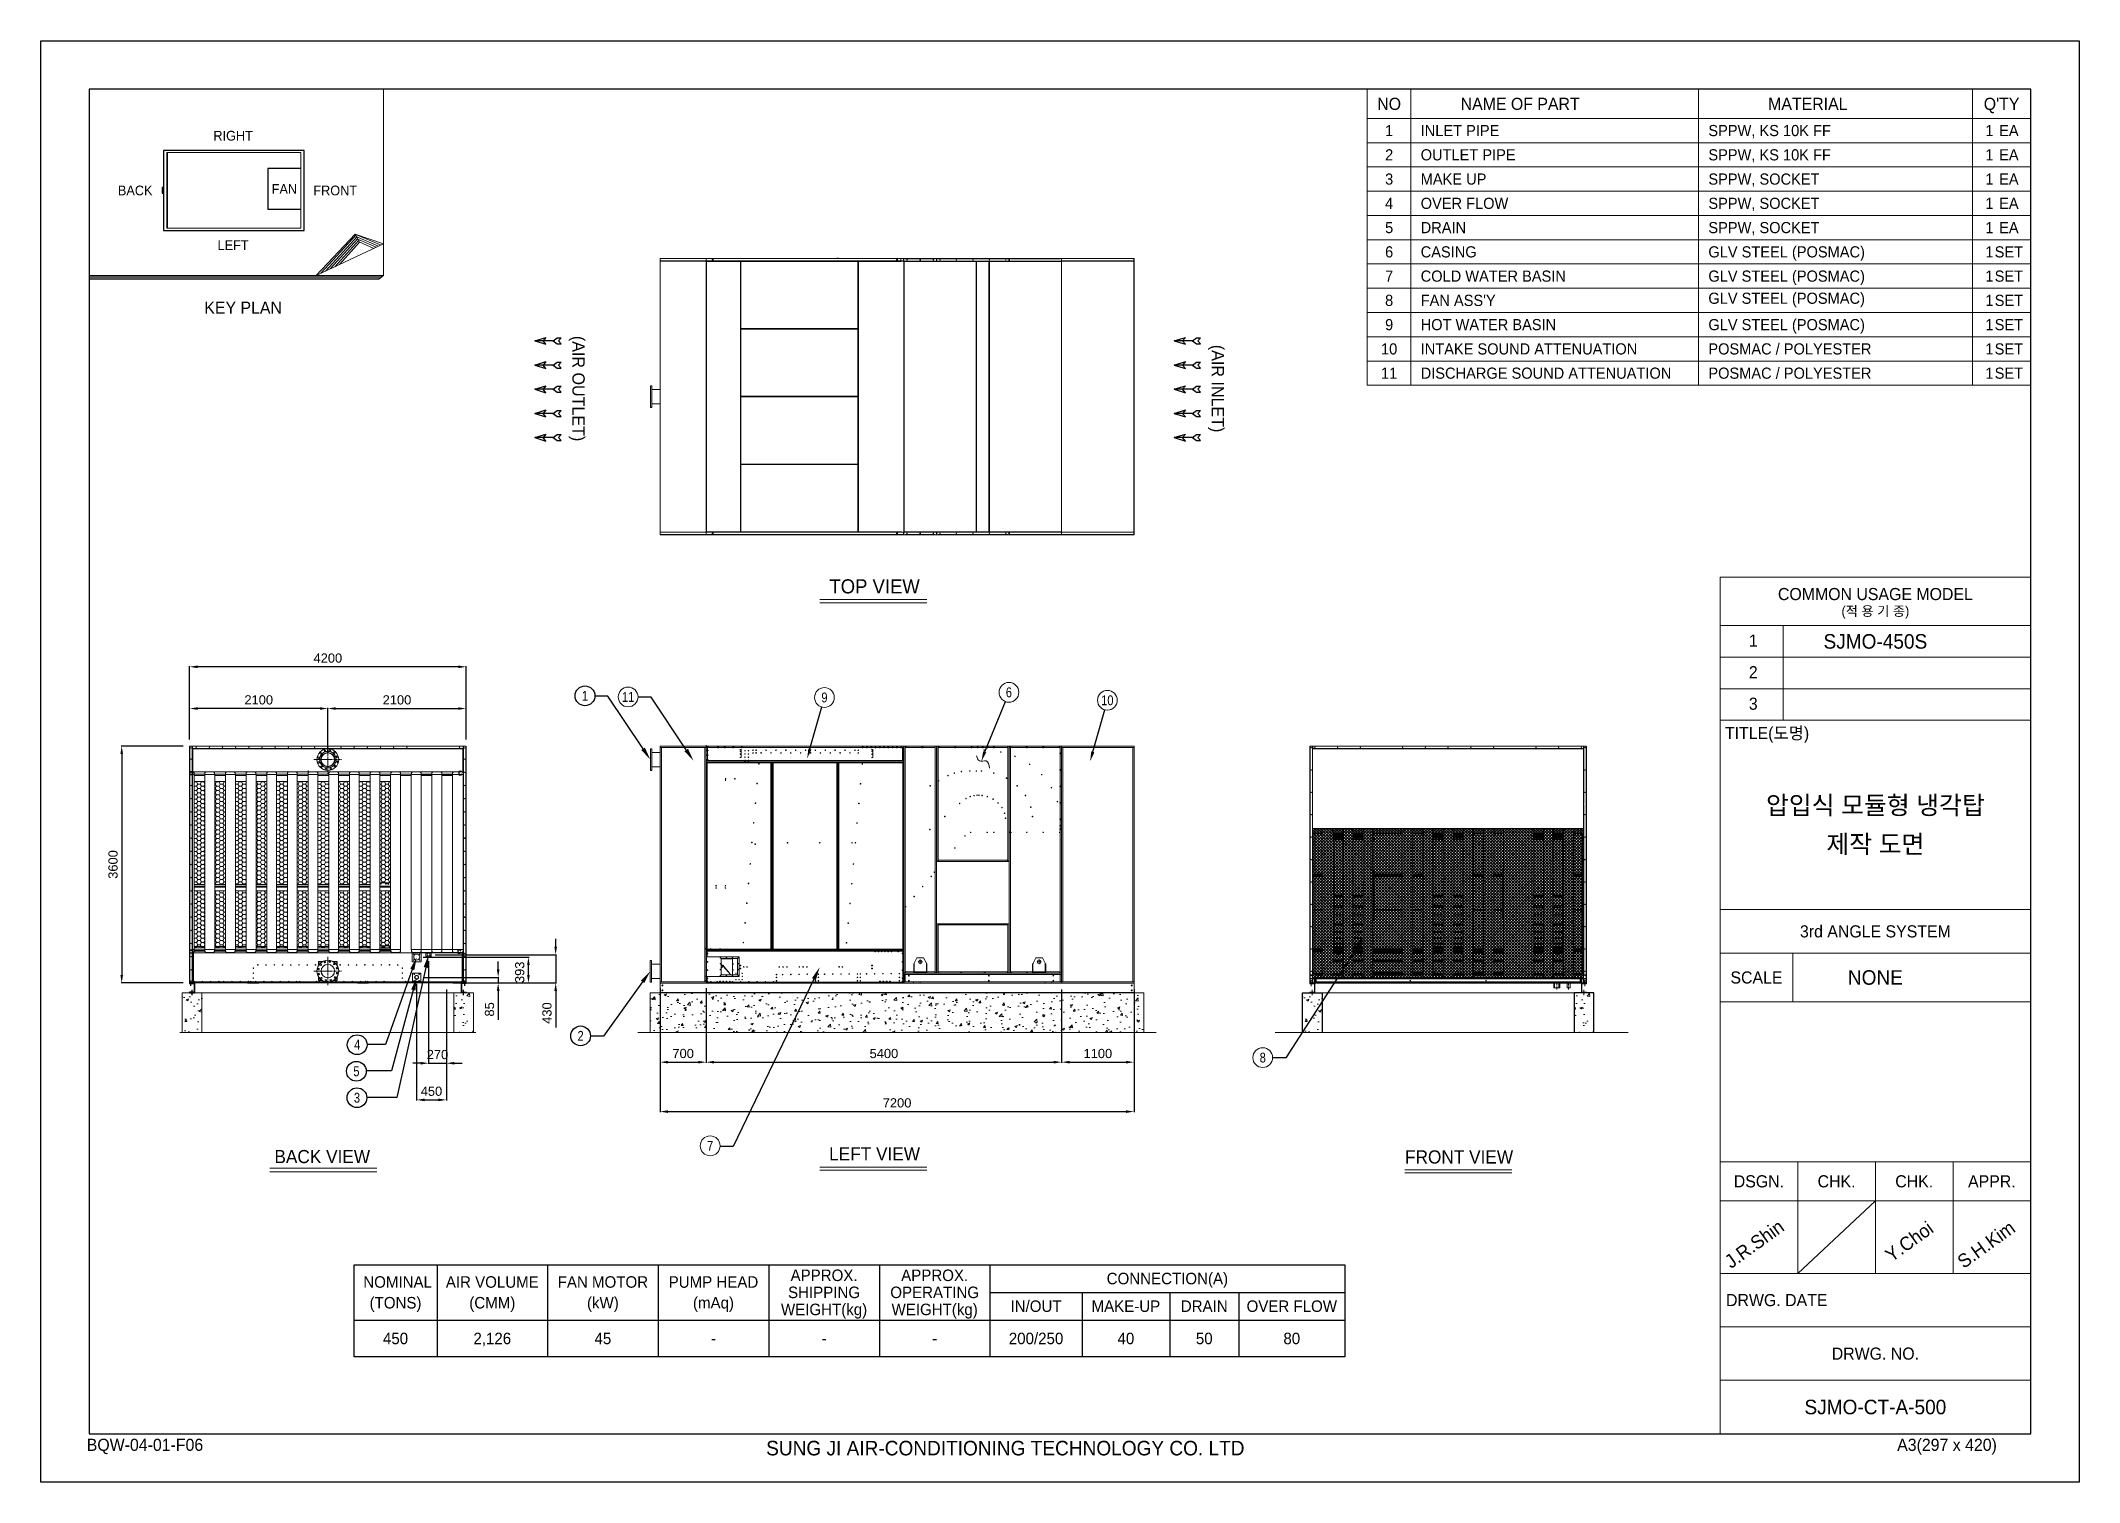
# Model space of a CAD drawing. Header units: millimetres. Extents: x -648583 to 40219, y -129719 to 29148.
# Drawn here: x 9253 to 40219, y 7251 to 29148 of the extents above.
import ezdxf
from ezdxf import colors
from ezdxf.entities.mleader import LeaderData, LeaderLine
from ezdxf.enums import TextEntityAlignment as Align
from ezdxf.math import Vec2, Vec3

# ---------------------------------------------------------------- set-up
doc = ezdxf.new("R2010")
doc.units = ezdxf.units.MM
for name, pattern in [('CENTER', [2, 1.25, -0.25, 0.25, -0.25]), ('CENTERX2', [4, 2.5, -0.5, 0.5, -0.5]), ('DASHDOT', [18.5, 12, -3, 0.5, -3]), ('DASHED', [15, 12, -3]), ('HIDDEN', [0.375, 0.25, -0.125]), ('HIDDENX2', [0.75, 0.5, -0.25])]:
    doc.linetypes.add(name, pattern=pattern)
for name, color, linetype in [('center', 1, 'CENTER'), ('HIDD', 2, 'HIDDENX2'), ('냉각탑', 4, 'Continuous'), ('냉각탑_box', 1, 'Continuous'), ('냉각탑_dim', 1, 'Continuous'), ('냉각탑_form', 1, 'Continuous'), ('냉각탑_text', 3, 'Continuous'), ('냉각탑_기초', 23, 'Continuous')]:
    doc.layers.add(name, color=color, linetype=linetype)
doc.styles.get("Standard").update_dxf_attribs({"font": 'arial.ttf'})
doc.styles.add('돋움', font='Dotum.ttf')
doc.dimstyles.new('1.40', dxfattribs={"dimscale": 20, "dimtxt": 1.5, "dimasz": 1, "dimexe": 0.5, "dimexo": 0.5, "dimgap": 0.5, "dimtad": 1, "dimdec": 0, "dimzin": 0, "dimdsep": 46, "dimtxsty": 'Standard', "dimcen": 0, "dimclrd": 2, "dimclre": 2, "dimclrt": 3, "dimadec": 0, "dimazin": 0, "dimtfac": 1, "dimtdec": 0, "dimtmove": 0, "dimatfit": 0, "dimfxl": 1, "dimtolj": 1, "dimtzin": 0, "dimlwd": -1, "dimlwe": -1, "dimarcsym": 0})

msp = doc.modelspace()

# ---------------------------------------------------------------- texts
at = {"layer": '냉각탑_form', "lineweight": 20, "style": '돋움'}
for s, height, p in [('COMMON USAGE MODEL', 184.32, (37122.2, 20743.2)), ('(적 용 기 종)', 147.46, (37122.2, 20485.2)), ('3rd ANGLE SYSTEM', 184.32, (37122.2, 15619.1)), ('SCALE', 184.32, (35315.9, 14918.7)), ('DSGN.', 184.32, (35352.8, 11822.1)), ('CHK.', 184.32, (36532.4, 11822.1)), ('CHK.', 184.32, (37712.1, 11822.1)), ('APPR.', 184.32, (38891.7, 11822.1)), ('DRWG. NO.', 184.32, (37122.2, 9204.8))]:
    msp.add_text(s, height=height, dxfattribs=at).set_placement(p, align=Align.MIDDLE_CENTER)
for s, height, p in [('1', 184.3, (35200.1, 19943.7)), ('2', 184.3, (35200.1, 19464.5)), ('3', 184.3, (35200.1, 18985.3)), ('TITLE(도명)', 184.32, (34837, 18539)), ('DRWG. DATE', 184.32, (34853.7, 9925.7)), ('BQW-04-01-F06', 184.32, (9951.6, 7727.5)), ('SUNG JI AIR-CONDITIONING TECHNOLOGY CO. LTD', 221.184, (20272.6, 7658.5)), ('A3(297 x 420)', 184.32, (37453, 7727.5))]:
    msp.add_text(s, height=height, dxfattribs=at).set_placement(p)
at = {"layer": '냉각탑_text', "lineweight": 20, "style": '돋움'}
for s, height, p in [('NO', 184.27, (29736, 28189.8)), ('NAME OF PART', 184.275, (31726.2, 28189.8)), ('MATERIAL', 184.27, (36096.2, 28189.8)), ("Q'TY", 184.27, (39039.3, 28189.8)), ('RIGHT', 147.42, (12174.9, 27706)), ('1', 169.5, (29736, 27784.4)), ('1', 169.5, (38855, 27784.4)), ('EA', 169.53, (39149.9, 27784.4)), ('2', 169.5, (29736, 27415.8)), ('1', 169.5, (38855, 27415.8)), ('EA', 169.53, (39149.9, 27415.8)), ('BACK', 147.42, (10687.4, 26874.3)), ('FAN', 147.42, (12953.8, 26896.8)), ('FRONT', 147.42, (13725.7, 26874.3)), ('3', 169.5, (29736, 27047.3)), ('1', 169.5, (38855, 27047.3)), ('EA', 169.53, (39149.9, 27047.3)), ('4', 169.5, (29736, 26678.7)), ('1', 169.5, (38855, 26678.7)), ('EA', 169.53, (39149.9, 26678.7)), ('5', 169.5, (29736, 26310.2)), ('1', 169.5, (38855, 26310.2)), ('EA', 169.53, (39149.9, 26310.2)), ('LEFT', 147.42, (12174.9, 26043.5)), ('6', 169.5, (29736, 25941.6)), ('1', 169.5, (38855, 25941.6)), ('SET', 169.53, (39149.9, 25941.6)), ('7', 169.5, (29736, 25573.1)), ('1', 169.5, (38855, 25573.1)), ('SET', 169.53, (39149.9, 25573.1)), ('KEY PLAN', 184.27, (12327, 25094)), ('8', 169.5, (29736, 25204.5)), ('1', 169.5, (38855, 25204.5)), ('SET', 169.53, (39149.9, 25204.5)), ('9', 169.5, (29736, 24836)), ('1', 169.5, (38855, 24836)), ('SET', 169.53, (39149.9, 24836)), ('10', 169.53, (29736, 24467.4)), ('1', 169.5, (38855, 24467.4)), ('SET', 169.53, (39149.9, 24467.4)), ('11', 169.53, (29736, 24098.9)), ('1', 169.5, (38855, 24098.9)), ('SET', 169.53, (39149.9, 24098.9)), ('TOP VIEW', 214.63, (21919.5, 20860.2)), ('SJMO-450S', 221.18, (37122.2, 20024.3)), ('압입식 모듈형 냉각탑', 276.412, (37122.2, 17535.6)), ('제작 도면', 276.41, (37122.2, 16946)), ('NONE', 221.18, (37122.2, 14918.7)), ('BACK VIEW', 199.97, (13529.2, 12198.1)), ('LEFT VIEW', 199.97, (21919.5, 12240.7)), ('FRONT VIEW', 199.97, (30798.1, 12192.6)), ('SJMO-CT-A-500', 221.184, (37122.2, 8393.8))]:
    msp.add_text(s, height=height, dxfattribs=at).set_placement(p, align=Align.MIDDLE_CENTER)
for s, height, p in [('SPPW, KS 10K FF', 169.533, (34585.1, 27784.4)), ('INLET PIPE', 169.53, (30215.1, 27784.4)), ('OUTLET PIPE', 169.533, (30215.1, 27415.8)), ('SPPW, KS 10K FF', 169.533, (34585.1, 27415.8)), ('MAKE UP', 169.53, (30215.1, 27047.3)), ('SPPW, SOCKET', 169.533, (34585.1, 27047.3)), ('OVER FLOW', 169.53, (30215.1, 26678.7)), ('SPPW, SOCKET', 169.533, (34585.1, 26678.7)), ('DRAIN', 169.53, (30215.1, 26310.2)), ('SPPW, SOCKET', 169.533, (34585.1, 26310.2)), ('CASING', 169.53, (30215.1, 25941.6)), ('GLV STEEL (POSMAC)', 169.533, (34585.1, 25941.6)), ('COLD WATER BASIN', 169.533, (30215.1, 25573.1)), ('GLV STEEL (POSMAC)', 169.533, (34585.1, 25573.1)), ("FAN ASS'Y", 169.53, (30215.1, 25204.5)), ('GLV STEEL (POSMAC)', 169.533, (34585.1, 25236.9)), ('HOT WATER BASIN', 169.533, (30215.1, 24836)), ('GLV STEEL (POSMAC)', 169.533, (34585.1, 24836)), ('INTAKE SOUND ATTENUATION', 169.533, (30215.1, 24467.4)), ('POSMAC / POLYESTER', 169.533, (34585.1, 24467.4)), ('DISCHARGE SOUND ATTENUATION', 169.533, (30215.1, 24098.9)), ('POSMAC / POLYESTER', 169.533, (34585.1, 24098.9))]:
    msp.add_text(s, height=height, dxfattribs=at).set_placement(p, align=Align.MIDDLE_LEFT)
for s, p in [('(AIR OUTLET)', (17422.5, 23864.4)), ('(AIR INLET)', (27135.3, 23864.4))]:
    msp.add_text(s, height=186.667, rotation=270, dxfattribs=at).set_placement(p, align=Align.MIDDLE_CENTER)
at = {"layer": '냉각탑_text', "width": 0.8}
for s, p in [('1', (17520.3, 19197)), ('4', (14059.2, 13896.9)), ('2', (17453.2, 14031.6)), ('5', (14048.1, 13494.1)), ('3', (14056.6, 13091.9))]:
    msp.add_text(s, height=150, dxfattribs=at).set_placement(p, align=Align.MIDDLE_CENTER)
at = {"layer": '냉각탑_text', "lineweight": 20, "width": 0.8}
for s, p in [('11', (18175.5, 19179.9)), ('9', (21157.5, 19171.9)), ('6', (23959.8, 19250.3)), ('10', (25455.4, 19129.3)), ('8', (27815.9, 13702)), ('7', (19421.7, 12361.1))]:
    msp.add_text(s, height=150, dxfattribs=at).set_placement(p, align=Align.MIDDLE_CENTER)
at = {"layer": '냉각탑_text', "lineweight": 20, "style": '돋움'}
for s, p in [('J.R.Shin', (34929.7, 10488.8)), ('Y.Choi', (37367.7, 10587.1)), ('S.H.Kim', (38464.1, 10488.8))]:
    msp.add_text(s, height=206.44, rotation=35.81856, dxfattribs=at).set_placement(p)
at = {"layer": '냉각탑_text', "style": '돋움'}
for s, p in [(' NOMINAL', (14642.1, 10292.8)), ('AIR VOLUME', (16112.1, 10292.8)), ('FAN MOTOR', (17792.1, 10292.8)), ('PUMP HEAD', (19472.1, 10292.8)), ('SHIPPING', (21152.1, 10135.3)), ('APPROX.', (21152.1, 10394.3)), ('OPERATING', (22832.1, 10135.3)), ('APPROX.', (22832.1, 10394.3)), ('CONNECTION(A)', (26367.1, 10345.3)), ('(TONS)', (14642.1, 9977.8)), ('(CMM)', (16112.1, 9977.8)), ('(kW)', (17792.1, 9977.8)), ('(mAq)', (19472.1, 9977.8)), ('WEIGHT(kg)', (21152.1, 9876.3)), ('WEIGHT(kg)', (22832.1, 9876.3)), ('IN/OUT', (24372.1, 9925.3)), ('MAKE-UP', (25737.1, 9925.3)), ('DRAIN', (26927.1, 9925.3)), ('OVER FLOW', (28257.1, 9925.3)), ('450', (14642.1, 9435.3)), ('2,126', (16112.1, 9435.3)), ('45', (17792.1, 9435.3)), ('-', (19472.1, 9435.3)), ('-', (21152.1, 9435.3)), ('-', (22832.1, 9435.3)), ('200/250', (24372.1, 9435.3)), ('40', (25737.1, 9435.3)), ('50', (26927.1, 9435.3)), ('80', (28257.1, 9435.3))]:
    msp.add_text(s, height=175, dxfattribs=at).set_placement(p, align=Align.MIDDLE_CENTER)

# ---------------------------------------------------------------- blocks, each defined once
blk = doc.blocks.new('*D64')
at = {"color": 2, "transparency": 16777216}
for p, q in [((11514, 18535), (11514, 19014)), ((13494, 19004), (11634, 19004)), ((13614, 18329), (13614, 19014))]:
    blk.add_line(p, q, dxfattribs=at)
for points in [[(11634, 19024), (11634, 18984), (11514, 19004)], [(13494, 19024), (13494, 18984), (13614, 19004)]]:
    blk.add_solid(points, dxfattribs=at)
at = {"layer": 'Defpoints', "color": 0, "transparency": 16777216}
for p in [(11514, 19004), (11514, 18435), (13614, 18229)]:
    blk.add_point(p, dxfattribs=at)
at = {"color": 3, "lineweight": 5, "transparency": 16777216, "insert": (12564, 19135), "char_height": 140, "attachment_point": 5}
blk.add_mtext('\\A1;2100', dxfattribs=at)
blk = doc.blocks.new('*D65')
at = {"color": 2, "transparency": 16777216}
for p, q in [((13614, 18329), (13614, 19014)), ((13734, 19004), (15594, 19004)), ((15714, 18535), (15714, 19014))]:
    blk.add_line(p, q, dxfattribs=at)
for points in [[(13734, 19024), (13734, 18984), (13614, 19004)], [(15594, 19024), (15594, 18984), (15714, 19004)]]:
    blk.add_solid(points, dxfattribs=at)
at = {"layer": 'Defpoints', "color": 0, "transparency": 16777216}
for p in [(15714, 19004), (15714, 18435), (13614, 18229)]:
    blk.add_point(p, dxfattribs=at)
at = {"color": 3, "lineweight": 5, "transparency": 16777216, "insert": (14664, 19135), "char_height": 140, "attachment_point": 5}
blk.add_mtext('\\A1;2100', dxfattribs=at)
blk = doc.blocks.new('*D66')
at = {"color": 2, "transparency": 16777216}
for p, q in [((11514, 18535), (11514, 19648)), ((15594, 19638), (11634, 19638)), ((15714, 18535), (15714, 19648))]:
    blk.add_line(p, q, dxfattribs=at)
for points in [[(11634, 19658), (11634, 19618), (11514, 19638)], [(15594, 19658), (15594, 19618), (15714, 19638)]]:
    blk.add_solid(points, dxfattribs=at)
at = {"layer": 'Defpoints', "color": 0, "transparency": 16777216}
for p in [(11514, 19638), (11514, 18435), (15714, 18435)]:
    blk.add_point(p, dxfattribs=at)
at = {"color": 3, "lineweight": 5, "transparency": 16777216, "insert": (13614, 19770), "char_height": 140, "attachment_point": 5}
blk.add_mtext('\\A1;4200', dxfattribs=at)
blk = doc.blocks.new('*D67')
at = {"color": 2, "transparency": 16777216}
for p, q in [((11414, 18435), (10473, 18435)), ((10483, 18315), (10483, 14955)), ((11414, 14835), (10473, 14835))]:
    blk.add_line(p, q, dxfattribs=at)
for points in [[(10463, 18315), (10503, 18315), (10483, 18435)], [(10463, 14955), (10503, 14955), (10483, 14835)]]:
    blk.add_solid(points, dxfattribs=at)
at = {"layer": 'Defpoints', "color": 0, "transparency": 16777216}
for p in [(11514, 18435), (10483, 14835), (11514, 14835)]:
    blk.add_point(p, dxfattribs=at)
at = {"color": 3, "lineweight": 5, "transparency": 16777216, "insert": (10351, 16635), "char_height": 140, "attachment_point": 5, "rotation": 90}
blk.add_mtext('\\A1;3600', dxfattribs=at)
blk = doc.blocks.new('*D55')
at = {"color": 2, "transparency": 16777216}
for p, q in [((15144, 15165), (15144, 13606)), ((15414, 14735), (15414, 13606)), ((15024, 13616), (14904, 13616)), ((15144, 13616), (15414, 13616)), ((15534, 13616), (15654, 13616))]:
    blk.add_line(p, q, dxfattribs=at)
for points in [[(15024, 13636), (15024, 13596), (15144, 13616)], [(15534, 13636), (15534, 13596), (15414, 13616)]]:
    blk.add_solid(points, dxfattribs=at)
at = {"layer": 'Defpoints', "color": 0, "transparency": 16777216}
for p in [(15144, 15265), (15414, 14835), (15414, 13616)]:
    blk.add_point(p, dxfattribs=at)
at = {"color": 3, "lineweight": 5, "transparency": 16777216, "insert": (15279, 13747), "char_height": 140, "attachment_point": 5}
blk.add_mtext('\\A1;270', dxfattribs=at)
blk = doc.blocks.new('*D56')
at = {"color": 2, "transparency": 16777216}
for p, q in [((14963, 14820), (14963, 13049)), ((15414, 14735), (15414, 13049)), ((15083, 13059), (15294, 13059))]:
    blk.add_line(p, q, dxfattribs=at)
for points in [[(15083, 13079), (15083, 13039), (14963, 13059)], [(15294, 13079), (15294, 13039), (15414, 13059)]]:
    blk.add_solid(points, dxfattribs=at)
at = {"layer": 'Defpoints', "color": 0, "transparency": 16777216}
for p in [(14963, 14920), (15414, 14835), (15414, 13059)]:
    blk.add_point(p, dxfattribs=at)
at = {"color": 3, "lineweight": 5, "transparency": 16777216, "insert": (15188, 13190), "char_height": 140, "attachment_point": 5}
blk.add_mtext('\\A1;450', dxfattribs=at)
blk = doc.blocks.new('*D57')
at = {"color": 2, "transparency": 16777216}
for p, q in [((15063, 14920), (16211, 14920)), ((16201, 15040), (16201, 15160)), ((16201, 14920), (16201, 14835)), ((15514, 14835), (16211, 14835)), ((16201, 14715), (16201, 14273))]:
    blk.add_line(p, q, dxfattribs=at)
for points in [[(16181, 15040), (16221, 15040), (16201, 14920)], [(16181, 14715), (16221, 14715), (16201, 14835)]]:
    blk.add_solid(points, dxfattribs=at)
at = {"layer": 'Defpoints', "color": 0, "transparency": 16777216}
for p in [(14963, 14920), (15414, 14835), (16201, 14835)]:
    blk.add_point(p, dxfattribs=at)
at = {"color": 3, "lineweight": 5, "transparency": 16777216, "insert": (16070, 14434), "char_height": 140, "attachment_point": 5, "rotation": 90}
blk.add_mtext('\\A1;85', dxfattribs=at)
blk = doc.blocks.new('*D58')
at = {"color": 2, "transparency": 16777216}
for p, q in [((15064, 15228), (16671, 15228)), ((16661, 14955), (16661, 15108)), ((15514, 14835), (16671, 14835))]:
    blk.add_line(p, q, dxfattribs=at)
for points in [[(16641, 15108), (16681, 15108), (16661, 15228)], [(16641, 14955), (16681, 14955), (16661, 14835)]]:
    blk.add_solid(points, dxfattribs=at)
at = {"layer": 'Defpoints', "color": 0, "transparency": 16777216}
for p in [(14964, 15228), (16661, 15228), (15414, 14835)]:
    blk.add_point(p, dxfattribs=at)
at = {"color": 3, "lineweight": 5, "transparency": 16777216, "insert": (16529, 14997), "char_height": 140, "attachment_point": 5, "rotation": 90}
blk.add_mtext('\\A1;393', dxfattribs=at)
blk = doc.blocks.new('*D59')
at = {"color": 2, "transparency": 16777216}
for p, q in [((17075, 15385), (17075, 15505)), ((15244, 15265), (17085, 15265)), ((17075, 15265), (17075, 14835)), ((15514, 14835), (17085, 14835)), ((17075, 14715), (17075, 14161))]:
    blk.add_line(p, q, dxfattribs=at)
for points in [[(17055, 15385), (17095, 15385), (17075, 15265)], [(17055, 14715), (17095, 14715), (17075, 14835)]]:
    blk.add_solid(points, dxfattribs=at)
at = {"layer": 'Defpoints', "color": 0, "transparency": 16777216}
for p in [(15144, 15265), (15414, 14835), (17075, 14835)]:
    blk.add_point(p, dxfattribs=at)
at = {"color": 3, "lineweight": 5, "transparency": 16777216, "insert": (16943, 14378), "char_height": 140, "attachment_point": 5, "rotation": 90}
blk.add_mtext('\\A1;430', dxfattribs=at)
blk = doc.blocks.new('화살표 IN OUT')
at = {"layer": '냉각탑_dim'}
for p, q in [((-323, 43), (-384, 43)), ((-343, 0), (-384, 43)), ((-384, -43), (-343, 0)), ((-266, 0), (-323, 43)), ((-266, 0), (-323, -43)), ((-266, 0), (0, 0)), ((-163, 50), (-122, 0)), ((0, 0), (-163, 50)), ((-163, -50), (-122, 0)), ((0, 0), (-163, -50)), ((-323, -43), (-384, -43))]:
    blk.add_line(p, q, dxfattribs=at)
blk = doc.blocks.new('*D60')
at = {"color": 2, "transparency": 16777216}
for p, q in [((18661, 14754), (18661, 13622)), ((19361, 14754), (19361, 13622)), ((18781, 13632), (19241, 13632))]:
    blk.add_line(p, q, dxfattribs=at)
for points in [[(18781, 13652), (18781, 13612), (18661, 13632)], [(19241, 13652), (19241, 13612), (19361, 13632)]]:
    blk.add_solid(points, dxfattribs=at)
at = {"layer": 'Defpoints', "color": 0, "transparency": 16777216}
for p in [(18661, 14854), (19361, 14854), (19361, 13632)]:
    blk.add_point(p, dxfattribs=at)
at = {"color": 3, "lineweight": 20, "transparency": 16777216, "insert": (19011, 13763), "char_height": 140, "attachment_point": 5}
blk.add_mtext('\\A1;700', dxfattribs=at)
blk = doc.blocks.new('*D61')
at = {"color": 2, "transparency": 16777216}
for p, q in [((19361, 14734), (19361, 13622)), ((24761, 14734), (24761, 13622)), ((19481, 13632), (24641, 13632))]:
    blk.add_line(p, q, dxfattribs=at)
for points in [[(19481, 13652), (19481, 13612), (19361, 13632)], [(24641, 13652), (24641, 13612), (24761, 13632)]]:
    blk.add_solid(points, dxfattribs=at)
at = {"layer": 'Defpoints', "color": 0, "transparency": 16777216}
for p in [(19361, 14834), (24761, 14834), (24761, 13632)]:
    blk.add_point(p, dxfattribs=at)
at = {"color": 3, "lineweight": 20, "transparency": 16777216, "insert": (22061, 13763), "char_height": 140, "attachment_point": 5}
blk.add_mtext('\\A1;5400', dxfattribs=at)
blk = doc.blocks.new('*D62')
at = {"color": 2, "transparency": 16777216}
for p, q in [((24761, 14734), (24761, 13622)), ((25861, 14734), (25861, 13622)), ((24881, 13632), (25741, 13632))]:
    blk.add_line(p, q, dxfattribs=at)
for points in [[(24881, 13652), (24881, 13612), (24761, 13632)], [(25741, 13652), (25741, 13612), (25861, 13632)]]:
    blk.add_solid(points, dxfattribs=at)
at = {"layer": 'Defpoints', "color": 0, "transparency": 16777216}
for p in [(24761, 14834), (25861, 14834), (25861, 13632)]:
    blk.add_point(p, dxfattribs=at)
at = {"color": 3, "lineweight": 20, "transparency": 16777216, "insert": (25311, 13763), "char_height": 140, "attachment_point": 5}
blk.add_mtext('\\A1;1100', dxfattribs=at)
blk = doc.blocks.new('*D63')
at = {"color": 2, "transparency": 16777216}
for p, q in [((18661, 14585), (18661, 12871)), ((25861, 14585), (25861, 12871)), ((18781, 12881), (25741, 12881))]:
    blk.add_line(p, q, dxfattribs=at)
for points in [[(18781, 12901), (18781, 12861), (18661, 12881)], [(25741, 12901), (25741, 12861), (25861, 12881)]]:
    blk.add_solid(points, dxfattribs=at)
at = {"layer": 'Defpoints', "color": 0, "transparency": 16777216}
for p in [(18661, 14685), (25861, 14685), (25861, 12881)]:
    blk.add_point(p, dxfattribs=at)
at = {"color": 3, "lineweight": 20, "transparency": 16777216, "insert": (22261, 13013), "char_height": 140, "attachment_point": 5}
blk.add_mtext('\\A1;7200', dxfattribs=at)
blk = doc.blocks.new('457536')
at = {"color": 7, "lineweight": 5, "ltscale": 0.09375}
for p, q in [((114542.520962, 89059.297332), (114550.020962, 89059.297332)), ((114550.020962, 88929.797332), (114542.520962, 88929.797332)), ((114550.020962, 88922.297332), (114550.020962, 88929.797332)), ((114742.520962, 89059.297332), (114735.020962, 89059.297332)), ((114735.020962, 88929.797332), (114742.520962, 88929.797332)), ((114735.020962, 88922.297332), (114735.020962, 88929.797332))]:
    blk.add_line(p, q, dxfattribs=at)
at = {"color": 7, "lineweight": 5}
for p, q in [((114542.520962, 89059.297332), (114542.520962, 88929.797332)), ((114592.520962, 89152.297332), (114550.020962, 89069.297332)), ((114550.020962, 88922.297332), (114735.020962, 88922.297332)), ((114692.520962, 89152.297332), (114592.520962, 89152.297332)), ((114735.020962, 89069.297332), (114692.520962, 89152.297332)), ((114742.520962, 88929.797332), (114742.520962, 89059.297332))]:
    blk.add_line(p, q, dxfattribs=at)
at = {"color": 7, "linetype": 'DASHED', "lineweight": 5}
for p, q in [((114548.520962, 89059.297332), (114548.520962, 88929.797332)), ((114550.020962, 88928.297332), (114735.020962, 88928.297332)), ((114736.520962, 88929.797332), (114736.520962, 89059.297332))]:
    blk.add_line(p, q, dxfattribs=at)
at = {"color": 7, "lineweight": 5, "ltscale": 0.125}
for p, q in [((114550.020962, 89059.297332), (114550.020962, 89069.297332)), ((114735.020962, 89069.297332), (114735.020962, 89059.297332))]:
    blk.add_line(p, q, dxfattribs=at)
at = {"color": 7, "linetype": 'DASHED', "lineweight": 5, "ltscale": 0.075}
for p, q in [((114558.520962, 88928.297332), (114558.520962, 88922.297332)), ((114576.520962, 88928.297332), (114576.520962, 88922.297332)), ((114608.520962, 88928.297332), (114608.520962, 88922.297332)), ((114626.520962, 88928.297332), (114626.520962, 88922.297332)), ((114658.520962, 88928.297332), (114658.520962, 88922.297332)), ((114676.520962, 88928.297332), (114676.520962, 88922.297332)), ((114708.520962, 88928.297332), (114708.520962, 88922.297332)), ((114726.520962, 88928.297332), (114726.520962, 88922.297332))]:
    blk.add_line(p, q, dxfattribs=at)
at = {"color": 7, "linetype": 'DASHDOT', "lineweight": 5}
for p, q in [((114678.270962, 89090.297332), (114606.770962, 89090.297332)), ((114642.520962, 89126.047332), (114642.520962, 89054.547332))]:
    blk.add_line(p, q, dxfattribs=at)
at = {"color": 7, "lineweight": 5}
blk.add_circle((114642.520962, 89090.297332), 27.5, dxfattribs=at)
blk = doc.blocks.new('1')
at = {"color": 7, "lineweight": 20}
for p, q in [((18513, 18062), (18513, 18392)), ((18535, 18392), (18513, 18392)), ((18535, 18392), (18535, 18062)), ((18661, 18335), (18535, 18335)), ((19341, 18414), (19341, 14854)), ((19361, 18432), (19361, 14937)), ((19361, 18412), (19361, 18216)), ((22358, 18434), (19365, 18434)), ((19381, 18377), (19381, 18404)), ((19381, 18307), (19381, 18357)), ((19381, 18237), (19381, 18287)), ((19392, 18414), (19532, 18414)), ((19552, 18414), (19633, 18414)), ((19653, 18414), (19763, 18414)), ((19783, 18414), (19893, 18414)), ((19870, 18382), (19893, 18382)), ((19893, 18382), (19893, 18261)), ((19913, 18414), (21728, 18414)), ((21748, 18414), (21793, 18414)), ((21813, 18414), (21858, 18414)), ((21870, 18382), (21893, 18382)), ((21878, 18414), (21923, 18414)), ((21893, 18382), (21893, 18261)), ((21943, 18414), (21988, 18414)), ((22008, 18414), (22053, 18414)), ((22073, 18414), (22118, 18414)), ((22138, 18414), (22183, 18414)), ((22203, 18414), (22248, 18414)), ((22268, 18414), (22313, 18414)), ((22333, 18414), (22358, 18414)), ((22341, 18412), (22341, 18216)), ((22361, 18216), (22361, 18412)), ((22363, 14989), (22363, 18430)), ((22383, 18430), (22383, 14989)), ((22385, 18434), (22839, 18434)), ((22403, 18414), (22633, 18414)), ((22653, 18414), (22839, 18414)), ((22841, 14989), (22841, 18430)), ((22861, 18430), (22861, 14989)), ((22863, 16685), (22863, 18430)), ((22883, 18430), (22883, 16685)), ((22885, 18434), (23941, 18434)), ((22903, 18414), (23133, 18414)), ((23153, 18414), (23383, 18414)), ((23403, 18414), (23477, 18414)), ((23497, 18414), (23552, 18414)), ((23572, 18414), (23627, 18414)), ((23647, 18414), (23721, 18414)), ((23741, 18414), (23941, 18414)), ((23943, 16685), (23943, 18430)), ((23963, 18430), (23963, 16685)), ((23965, 14989), (23965, 18430)), ((23985, 17135), (23985, 18406)), ((23987, 18434), (24739, 18434)), ((23990, 18414), (24221, 18414)), ((24241, 18414), (24471, 18414)), ((24491, 18414), (24722, 18414)), ((24741, 18430), (24741, 18332)), ((24741, 18312), (24741, 18082)), ((24761, 18430), (24761, 14989)), ((24781, 18414), (24781, 14854)), ((18535, 18062), (18513, 18062)), ((18661, 18118), (18535, 18118)), ((19361, 18189), (19361, 15339)), ((19941, 18214), (19365, 18214)), ((19365, 18194), (22358, 18194)), ((19376, 15339), (19376, 18189)), ((19378, 18192), (20344, 18192)), ((20344, 18177), (19378, 18177)), ((19893, 18261), (19870, 18261)), ((19993, 18214), (19961, 18214)), ((22358, 18214), (20013, 18214)), ((20345, 18189), (20345, 15339)), ((20360, 15339), (20360, 18189)), ((20362, 18189), (20362, 15339)), ((20377, 15339), (20377, 18189)), ((20378, 18192), (21344, 18192)), ((21344, 18177), (20378, 18177)), ((21346, 18189), (21346, 15339)), ((21361, 15339), (21361, 18189)), ((21362, 18189), (21362, 15339)), ((21377, 15339), (21377, 18189)), ((21379, 18192), (22345, 18192)), ((22345, 18177), (21379, 18177)), ((21893, 18261), (21870, 18261)), ((22346, 18189), (22346, 15339)), ((22361, 15339), (22361, 18189)), ((24741, 18062), (24741, 17832)), ((24741, 17812), (24741, 17582)), ((24741, 17562), (24741, 17332)), ((23985, 14989), (23985, 17111)), ((24741, 17312), (24741, 17233)), ((24741, 17213), (24741, 17183)), ((24741, 17163), (24741, 14989)), ((23943, 16702), (22885, 16702)), ((23948, 16682), (22892, 16682)), ((22863, 14989), (22863, 15732)), ((22883, 15732), (22883, 14989)), ((22885, 15736), (23941, 15736)), ((23941, 15716), (22885, 15716)), ((23943, 14989), (23943, 15732)), ((23963, 15732), (23963, 14989)), ((18511, 14849), (18511, 15179)), ((18533, 15179), (18511, 15179)), ((18533, 15179), (18533, 14849)), ((19355, 15347), (19359, 15396)), ((19357, 15346), (19361, 15396)), ((19361, 14837), (19361, 15317)), ((19364, 14934), (19364, 15234)), ((19864, 15234), (19364, 15234)), ((22358, 15334), (19365, 15334)), ((21920, 15319), (19365, 15319)), ((19376, 15289), (19376, 15317)), ((19376, 15234), (19376, 15272)), ((19378, 15351), (19421, 15351)), ((19378, 15336), (19455, 15336)), ((19441, 15351), (19561, 15351)), ((19468, 15336), (20254, 15336)), ((19581, 15351), (20344, 15351)), ((19589, 15209), (19839, 15209)), ((19589, 15209), (19589, 14959)), ((19589, 15204), (19761, 15204)), ((19761, 14959), (19761, 15204)), ((19839, 14959), (19839, 15209)), ((19864, 15234), (19864, 14934)), ((20267, 15336), (20344, 15336)), ((21344, 15351), (20378, 15351)), ((20378, 15336), (20455, 15336)), ((20469, 15336), (21254, 15336)), ((21268, 15336), (21344, 15336)), ((22345, 15351), (21379, 15351)), ((21379, 15336), (21456, 15336)), ((21469, 15336), (22255, 15336)), ((21970, 15319), (21934, 15319)), ((22020, 15319), (21984, 15319)), ((22070, 15319), (22034, 15319)), ((22120, 15319), (22084, 15319)), ((22170, 15319), (22134, 15319)), ((22270, 15319), (22184, 15319)), ((22268, 15336), (22345, 15336)), ((22358, 15319), (22284, 15319)), ((22346, 15289), (22346, 15317)), ((22346, 15164), (22346, 15272)), ((22361, 14837), (22361, 15317)), ((18661, 15122), (18533, 15122)), ((18661, 14905), (18533, 14905)), ((19342, 14938), (19342, 14871)), ((19364, 14934), (19864, 14934)), ((19376, 14864), (19376, 14897)), ((19589, 15119), (19617, 15087)), ((19589, 14959), (19839, 14959)), ((19618, 15088), (19593, 15066)), ((19711, 14990), (19612, 15103)), ((19712, 14991), (19613, 15104)), ((19737, 14959), (19621, 15090)), ((22346, 15039), (22346, 15147)), ((22346, 14914), (22346, 15022)), ((22346, 14864), (22346, 14897)), ((22363, 14964), (24761, 14964)), ((22363, 14856), (22363, 14962)), ((22367, 14962), (22367, 14856)), ((24757, 14984), (22368, 14984)), ((22368, 14964), (24757, 14964)), ((22383, 14856), (22383, 14962)), ((22385, 15006), (22839, 15006)), ((22832, 14986), (22392, 14986)), ((23553, 14985), (22403, 14985)), ((22885, 15006), (23941, 15006)), ((23228, 14986), (22892, 14986)), ((23584, 14986), (23242, 14986)), ((24721, 14985), (23571, 14985)), ((23934, 14986), (23598, 14986)), ((23987, 15006), (24739, 15006)), ((24230, 14986), (23994, 14986)), ((24482, 14986), (24244, 14986)), ((24732, 14986), (24496, 14986)), ((24741, 14962), (24741, 14856)), ((24758, 14856), (24758, 14962)), ((24761, 14962), (24761, 14856)), ((24761, 14856), (24761, 14962)), ((18533, 14849), (18511, 14849)), ((19505, 14834), (19378, 14834)), ((19558, 14849), (19388, 14849)), ((20398, 14832), (19411, 14832)), ((20405, 14834), (19518, 14834)), ((19608, 14849), (19583, 14849)), ((19658, 14849), (19633, 14849)), ((19708, 14849), (19683, 14849)), ((21990, 14849), (19733, 14849)), ((21305, 14834), (20418, 14834)), ((22205, 14834), (21318, 14834)), ((22040, 14849), (22015, 14849)), ((22090, 14849), (22065, 14849)), ((22140, 14849), (22115, 14849)), ((22334, 14849), (22165, 14849)), ((22344, 14834), (22218, 14834)), ((22512, 14854), (22363, 14854)), ((24761, 14834), (22363, 14834)), ((24757, 14854), (22368, 14854)), ((22368, 14834), (24757, 14834)), ((24512, 14854), (22612, 14854)), ((24761, 14854), (24612, 14854))]:
    blk.add_line(p, q, dxfattribs=at)
at = {"lineweight": 20}
for p, q in [((19361, 18434), (18661, 18434)), ((18661, 18434), (18661, 14834)), ((19361, 18414), (18661, 18414)), ((18681, 18414), (18681, 14854)), ((19361, 18430), (19361, 18450)), ((19361, 18434), (19361, 14834)), ((19365, 18434), (19361, 18434)), ((24758, 18434), (25861, 18434)), ((24761, 18430), (24761, 18434)), ((24761, 18414), (25861, 18414)), ((25841, 18414), (25841, 14854)), ((25861, 18434), (25861, 14834)), ((18661, 14854), (19361, 14854)), ((18661, 14834), (19361, 14834)), ((19361, 14834), (19361, 14837)), ((19361, 14834), (19365, 14834)), ((24761, 14834), (19861, 14834)), ((25861, 14854), (24761, 14854)), ((25861, 14834), (24761, 14834))]:
    blk.add_line(p, q, dxfattribs=at)
at = {"color": 7, "lineweight": 20, "ltscale": 0.4625}
for p, q in [((19361, 18430), (19361, 18412)), ((19363, 18412), (19363, 18430)), ((22359, 18430), (22359, 18412)), ((22361, 18412), (22361, 18430)), ((22367, 18434), (22385, 18434)), ((22385, 18432), (22367, 18432)), ((22839, 18434), (22858, 18434)), ((22858, 18432), (22839, 18432)), ((22867, 18434), (22885, 18434)), ((22885, 18432), (22867, 18432)), ((23941, 18434), (23960, 18434)), ((23960, 18432), (23941, 18432)), ((23969, 18434), (23987, 18434)), ((23987, 18432), (23969, 18432)), ((24739, 18434), (24758, 18434)), ((24758, 18432), (24739, 18432)), ((19361, 18216), (19361, 18197)), ((19363, 18197), (19363, 18216)), ((22359, 18216), (22359, 18197)), ((22361, 18197), (22361, 18216)), ((22867, 15736), (22885, 15736)), ((22885, 15734), (22867, 15734)), ((23941, 15736), (23960, 15736)), ((23960, 15734), (23941, 15734)), ((22363, 15358), (22363, 15340)), ((22363, 15358), (22363, 15340))]:
    blk.add_line(p, q, dxfattribs=at)
at = {"color": 7, "lineweight": 20, "ltscale": 0.05}
for p, q in [((19363, 18430), (19361, 18430)), ((22359, 18430), (22361, 18430)), ((22367, 18434), (22367, 18432)), ((22858, 18434), (22858, 18432)), ((22863, 18394), (22861, 18394)), ((22863, 18394), (22861, 18394)), ((22867, 18434), (22867, 18432)), ((23960, 18434), (23960, 18432)), ((23965, 18394), (23963, 18394)), ((23965, 18394), (23963, 18394)), ((23969, 18434), (23969, 18432)), ((24758, 18434), (24758, 18432)), ((19363, 18197), (19361, 18197)), ((19403, 18192), (19403, 18194)), ((19699, 18194), (19699, 18192)), ((19721, 18194), (19721, 18192)), ((19743, 18194), (19743, 18192)), ((19833, 18192), (19833, 18194)), ((19894, 18192), (19894, 18194)), ((19924, 18194), (19924, 18192)), ((19926, 18192), (19926, 18194)), ((19928, 18194), (19928, 18192)), ((19930, 18194), (19930, 18192)), ((20028, 18192), (20028, 18194)), ((20030, 18194), (20030, 18192)), ((21833, 18192), (21833, 18194)), ((22359, 18197), (22361, 18197)), ((23963, 17176), (23965, 17176)), ((23965, 17148), (23963, 17148)), ((23965, 17146), (23963, 17146)), ((23965, 17144), (23963, 17144)), ((23965, 17102), (23963, 17102)), ((23963, 17024), (23965, 17024)), ((23963, 17022), (23965, 17022)), ((23965, 17020), (23963, 17020)), ((23965, 17018), (23963, 17018)), ((22867, 16682), (22867, 16684)), ((22879, 16682), (22879, 16684)), ((22892, 16682), (22892, 16684)), ((23935, 16682), (23935, 16684)), ((23948, 16682), (23948, 16684)), ((23960, 16682), (23960, 16684)), ((22867, 15736), (22867, 15734)), ((23960, 15736), (23960, 15734)), ((19357, 15346), (19355, 15347)), ((19361, 15396), (19359, 15396)), ((19361, 15330), (19363, 15330)), ((19833, 15336), (19833, 15334)), ((21833, 15336), (21833, 15334)), ((22361, 15330), (22359, 15330)), ((22863, 15311), (22861, 15311)), ((22863, 15311), (22861, 15311)), ((22861, 15291), (22863, 15291)), ((22861, 15290), (22863, 15290)), ((22863, 15181), (22861, 15181)), ((22863, 15181), (22861, 15181)), ((22863, 15180), (22861, 15180)), ((23965, 15311), (23963, 15311)), ((23965, 15311), (23963, 15311)), ((23963, 15291), (23965, 15291)), ((23963, 15291), (23965, 15291)), ((23963, 15290), (23965, 15290)), ((23965, 15181), (23963, 15181)), ((23965, 15181), (23963, 15181)), ((23965, 15180), (23963, 15180)), ((22363, 14962), (22363, 14964)), ((22367, 14986), (22367, 14988)), ((22367, 14962), (22367, 14964)), ((22367, 14962), (22367, 14964)), ((22378, 14986), (22378, 14988)), ((22846, 14986), (22846, 14988)), ((22858, 14986), (22858, 14988)), ((22861, 15160), (22863, 15160)), ((22867, 14986), (22867, 14988)), ((22878, 14986), (22878, 14988)), ((23948, 14986), (23948, 14988)), ((23960, 14986), (23960, 14988)), ((23963, 15160), (23965, 15160)), ((23969, 14986), (23969, 14988)), ((23980, 14986), (23980, 14988)), ((24746, 14986), (24746, 14988)), ((24758, 14986), (24758, 14988)), ((24758, 14964), (24758, 14962)), ((24761, 14962), (24761, 14964)), ((19365, 14834), (19365, 14836)), ((19407, 14832), (19409, 14832)), ((19505, 14834), (19505, 14836)), ((19518, 14834), (19518, 14836)), ((20401, 14832), (20399, 14832)), ((20405, 14834), (20405, 14836)), ((20418, 14834), (20418, 14836)), ((21305, 14834), (21305, 14836)), ((21318, 14834), (21318, 14836)), ((22205, 14834), (22205, 14836)), ((22218, 14834), (22218, 14836)), ((22358, 14834), (22358, 14836)), ((22363, 14854), (22363, 14856)), ((22367, 14854), (22367, 14856)), ((22367, 14854), (22367, 14856)), ((24758, 14856), (24758, 14854)), ((24761, 14854), (24761, 14856))]:
    blk.add_line(p, q, dxfattribs=at)
at = {"color": 7, "lineweight": 20, "ltscale": 0.0875}
for p, q in [((19361, 18412), (19365, 18412)), ((19365, 18434), (19365, 18430)), ((22358, 18434), (22358, 18430)), ((22361, 18412), (22358, 18412)), ((22363, 18430), (22367, 18430)), ((22385, 18434), (22385, 18430)), ((22839, 18434), (22839, 18430)), ((22861, 18430), (22858, 18430)), ((22863, 18430), (22867, 18430)), ((22885, 18434), (22885, 18430)), ((23941, 18434), (23941, 18430)), ((23963, 18430), (23960, 18430)), ((23965, 18430), (23969, 18430)), ((23987, 18434), (23987, 18430)), ((24739, 18434), (24739, 18430)), ((24761, 18430), (24758, 18430)), ((19361, 18216), (19365, 18216)), ((19365, 18194), (19365, 18197)), ((22361, 18216), (22358, 18216)), ((22358, 18194), (22358, 18197)), ((22863, 16685), (22867, 16685)), ((23963, 16685), (23960, 16685)), ((22863, 15732), (22867, 15732)), ((22885, 15736), (22885, 15732)), ((23941, 15736), (23941, 15732)), ((23963, 15732), (23960, 15732)), ((19361, 15317), (19365, 15317)), ((19365, 15334), (19365, 15330)), ((22358, 15334), (22358, 15330)), ((22361, 15317), (22358, 15317)), ((22363, 14989), (22367, 14989)), ((22861, 14989), (22858, 14989)), ((22863, 14989), (22867, 14989)), ((23963, 14989), (23960, 14989)), ((23965, 14989), (23969, 14989)), ((24761, 14989), (24758, 14989)), ((19361, 14837), (19365, 14837)), ((19378, 14834), (19378, 14837)), ((22344, 14834), (22344, 14837)), ((22361, 14837), (22358, 14837))]:
    blk.add_line(p, q, dxfattribs=at)
at = {"color": 7, "lineweight": 20, "ltscale": 0.0375}
for p, q in [((19363, 18430), (19365, 18430)), ((22359, 18430), (22358, 18430)), ((22367, 18432), (22367, 18430)), ((22858, 18432), (22858, 18430)), ((22867, 18430), (22867, 18432)), ((23960, 18430), (23960, 18432)), ((23969, 18432), (23969, 18430)), ((24758, 18432), (24758, 18430)), ((19363, 18197), (19365, 18197)), ((19364, 18190), (19364, 18189)), ((20357, 18190), (20357, 18189)), ((20365, 18190), (20365, 18189)), ((21358, 18190), (21358, 18189)), ((21365, 18190), (21365, 18189)), ((22359, 18197), (22358, 18197)), ((22358, 18190), (22358, 18189)), ((20362, 16987), (20360, 16987)), ((20362, 16943), (20360, 16943)), ((20362, 16926), (20360, 16926)), ((21362, 16987), (21361, 16987)), ((21362, 16943), (21361, 16943)), ((21362, 16926), (21361, 16926)), ((22867, 16685), (22867, 16684)), ((23960, 16685), (23960, 16684)), ((22867, 15734), (22867, 15732)), ((23960, 15734), (23960, 15732)), ((19363, 15330), (19365, 15330)), ((19364, 15337), (19364, 15339)), ((20357, 15337), (20357, 15339)), ((20365, 15337), (20365, 15339)), ((21358, 15337), (21358, 15339)), ((21365, 15337), (21365, 15339)), ((22358, 15337), (22358, 15339)), ((22359, 15330), (22358, 15330)), ((19611, 15102), (19612, 15103)), ((19612, 15103), (19613, 15104)), ((19711, 14990), (19712, 14991)), ((22367, 14988), (22367, 14989)), ((22367, 14962), (22368, 14962)), ((22858, 14988), (22858, 14989)), ((22867, 14988), (22867, 14989)), ((23960, 14988), (23960, 14989)), ((23969, 14988), (23969, 14989)), ((24758, 14962), (24757, 14962)), ((24758, 14988), (24758, 14989)), ((19365, 14836), (19365, 14837)), ((22358, 14836), (22358, 14837))]:
    blk.add_line(p, q, dxfattribs=at)
at = {"color": 7, "lineweight": 20, "ltscale": 0.4125}
for p, q in [((19365, 18430), (19365, 18414)), ((22358, 18412), (22341, 18412)), ((22358, 18414), (22358, 18430)), ((22367, 18430), (22383, 18430)), ((22839, 18430), (22839, 18414)), ((22841, 18430), (22858, 18430)), ((22867, 18430), (22883, 18430)), ((23941, 18430), (23941, 18414)), ((23943, 18430), (23960, 18430)), ((23969, 18430), (23985, 18430)), ((24741, 18430), (24758, 18430)), ((19365, 18216), (19381, 18216)), ((19365, 18214), (19365, 18197)), ((22341, 18216), (22358, 18216)), ((22358, 18197), (22358, 18214)), ((22883, 16685), (22867, 16685)), ((23960, 16685), (23943, 16685)), ((22867, 15732), (22883, 15732)), ((22885, 15716), (22885, 15732)), ((23941, 15732), (23941, 15716)), ((23943, 15732), (23960, 15732)), ((22383, 14989), (22367, 14989)), ((22858, 14989), (22841, 14989)), ((22883, 14989), (22867, 14989)), ((23960, 14989), (23943, 14989)), ((23985, 14989), (23969, 14989)), ((24758, 14989), (24741, 14989))]:
    blk.add_line(p, q, dxfattribs=at)
at = {"color": 7, "lineweight": 20, "ltscale": 0.1875}
blk.add_line((19365, 18414), (19372, 18414), dxfattribs=at)
at = {"color": 7, "lineweight": 20, "ltscale": 0.192551}
blk.add_line((19373, 18412), (19365, 18412), dxfattribs=at)
at = {"color": 7, "linetype": 'DASHDOT', "lineweight": 20}
for p, q in [((19394, 18367), (19368, 18367)), ((19394, 18297), (19368, 18297)), ((19395, 18414), (19369, 18414)), ((19381, 18380), (19381, 18354)), ((19381, 18310), (19381, 18284)), ((19382, 18427), (19382, 18401)), ((19555, 18414), (19529, 18414)), ((19542, 18427), (19542, 18401)), ((19656, 18414), (19630, 18414)), ((19643, 18427), (19643, 18401)), ((19786, 18414), (19760, 18414)), ((19773, 18427), (19773, 18401)), ((19916, 18414), (19890, 18414)), ((19903, 18427), (19903, 18401)), ((21751, 18414), (21725, 18414)), ((21738, 18427), (21738, 18401)), ((21816, 18414), (21790, 18414)), ((21803, 18427), (21803, 18401)), ((21881, 18414), (21855, 18414)), ((21868, 18427), (21868, 18401)), ((21946, 18414), (21920, 18414)), ((21933, 18427), (21933, 18401)), ((22011, 18414), (21985, 18414)), ((21998, 18427), (21998, 18401)), ((22076, 18414), (22050, 18414)), ((22063, 18427), (22063, 18401)), ((22141, 18414), (22115, 18414)), ((22128, 18427), (22128, 18401)), ((22206, 18414), (22180, 18414)), ((22193, 18427), (22193, 18401)), ((22271, 18414), (22245, 18414)), ((22258, 18427), (22258, 18401)), ((22336, 18414), (22310, 18414)), ((22323, 18427), (22323, 18401)), ((22656, 18414), (22630, 18414)), ((22643, 18427), (22643, 18401)), ((23156, 18414), (23130, 18414)), ((23143, 18427), (23143, 18401)), ((23406, 18414), (23380, 18414)), ((23393, 18427), (23393, 18401)), ((23500, 18414), (23474, 18414)), ((23487, 18427), (23487, 18401)), ((23575, 18414), (23549, 18414)), ((23562, 18427), (23562, 18401)), ((23650, 18414), (23624, 18414)), ((23637, 18427), (23637, 18401)), ((23744, 18414), (23718, 18414)), ((23731, 18427), (23731, 18401)), ((23993, 18414), (23970, 18414)), ((23981, 18425), (23981, 18402)), ((24244, 18414), (24218, 18414)), ((24231, 18427), (24231, 18401)), ((24494, 18414), (24468, 18414)), ((24481, 18427), (24481, 18401)), ((24754, 18322), (24728, 18322)), ((24741, 18335), (24741, 18309)), ((19394, 18227), (19368, 18227)), ((19381, 18240), (19381, 18214)), ((19964, 18214), (19938, 18214)), ((19951, 18227), (19951, 18201)), ((20016, 18214), (19990, 18214)), ((20003, 18227), (20003, 18201)), ((24754, 18072), (24728, 18072)), ((24741, 18085), (24741, 18059)), ((24754, 17822), (24728, 17822)), ((24741, 17835), (24741, 17809)), ((24754, 17572), (24728, 17572)), ((24741, 17585), (24741, 17559)), ((24001, 17123), (23970, 17123)), ((23985, 17138), (23985, 17107)), ((24754, 17322), (24728, 17322)), ((24754, 17223), (24728, 17223)), ((24754, 17173), (24728, 17173)), ((24741, 17335), (24741, 17309)), ((24741, 17236), (24741, 17210)), ((24741, 17186), (24741, 17160)), ((19570, 14866), (19570, 14843)), ((19620, 14866), (19620, 14843)), ((19670, 14866), (19670, 14843)), ((19720, 14866), (19720, 14843)), ((22002, 14866), (22002, 14843)), ((22052, 14866), (22052, 14843)), ((22102, 14866), (22102, 14843)), ((22152, 14866), (22152, 14843)), ((19582, 14855), (19559, 14855)), ((19632, 14855), (19609, 14855)), ((19682, 14855), (19659, 14855)), ((19732, 14855), (19709, 14855)), ((22014, 14855), (21991, 14855)), ((22064, 14855), (22041, 14855)), ((22114, 14855), (22091, 14855)), ((22164, 14855), (22141, 14855))]:
    blk.add_line(p, q, dxfattribs=at)
at = {"color": 7, "linetype": 'DASHDOT', "lineweight": 20, "ltscale": 0.292499}
for p, q in [((19648, 18414), (19636, 18414)), ((19778, 18414), (19766, 18414)), ((19908, 18414), (19896, 18414)), ((19957, 18364), (19945, 18364)), ((19957, 18314), (19945, 18314)), ((20009, 18364), (19997, 18364)), ((20009, 18314), (19997, 18314)), ((20077, 18370), (20065, 18370)), ((20077, 18330), (20065, 18330)), ((20127, 18370), (20115, 18370)), ((20127, 18330), (20115, 18330)), ((20202, 18330), (20190, 18330)), ((20277, 18370), (20265, 18370)), ((20352, 18330), (20340, 18330)), ((20427, 18370), (20415, 18370)), ((20502, 18330), (20490, 18330)), ((20577, 18370), (20565, 18370)), ((20652, 18330), (20640, 18330)), ((20727, 18370), (20715, 18370)), ((20802, 18330), (20790, 18330)), ((20877, 18370), (20865, 18370)), ((20952, 18330), (20940, 18330)), ((21027, 18370), (21015, 18370)), ((21102, 18330), (21090, 18330)), ((21177, 18370), (21165, 18370)), ((21252, 18330), (21240, 18330)), ((21327, 18370), (21315, 18370)), ((23842, 18344), (23831, 18344)), ((23836, 18350), (23836, 18338)), ((24057, 18277), (24045, 18277)), ((24051, 18283), (24051, 18271)), ((24737, 18414), (24725, 18414)), ((19957, 18264), (19945, 18264)), ((20009, 18264), (19997, 18264)), ((20167, 18165), (20155, 18165)), ((20161, 18170), (20161, 18159)), ((21733, 18167), (21733, 18155)), ((23033, 17992), (23033, 17980)), ((23131, 18029), (23131, 18018)), ((23238, 18053), (23238, 18041)), ((23365, 18061), (23365, 18049)), ((23471, 18055), (23459, 18055)), ((23465, 18061), (23465, 18049)), ((23550, 18055), (23538, 18055)), ((23544, 18061), (23544, 18049)), ((23736, 18024), (23725, 18024)), ((23730, 18030), (23730, 18018)), ((24281, 18156), (24269, 18156)), ((24275, 18162), (24275, 18150)), ((24464, 18000), (24453, 18000)), ((24458, 18006), (24458, 17994)), ((19663, 17938), (19651, 17938)), ((19803, 17938), (19791, 17938)), ((20141, 17866), (20129, 17866)), ((20135, 17872), (20135, 17860)), ((21706, 17868), (21706, 17856)), ((22893, 17913), (22893, 17901)), ((23372, 17672), (23372, 17660)), ((23430, 17687), (23430, 17675)), ((23481, 17687), (23469, 17687)), ((23475, 17693), (23475, 17681)), ((23510, 17687), (23498, 17687)), ((23504, 17693), (23504, 17681)), ((23552, 17689), (23552, 17678)), ((23929, 17947), (23917, 17947)), ((24216, 17683), (24204, 17683)), ((24210, 17689), (24210, 17677)), ((24612, 17802), (24600, 17802)), ((20114, 17567), (20103, 17567)), ((21680, 17569), (21680, 17557)), ((22987, 17370), (22987, 17358)), ((23212, 17568), (23212, 17556)), ((23314, 17637), (23302, 17637)), ((23308, 17643), (23308, 17631)), ((23719, 17634), (23719, 17622)), ((23795, 17577), (23795, 17565)), ((23855, 17504), (23855, 17493)), ((23900, 17413), (23888, 17413)), ((23894, 17419), (23894, 17408)), ((24297, 17506), (24285, 17506)), ((24291, 17512), (24291, 17500)), ((24324, 17363), (24313, 17363)), ((24703, 17590), (24691, 17590)), ((24697, 17596), (24697, 17584)), ((20088, 17268), (20077, 17268)), ((21660, 17264), (21648, 17264)), ((21654, 17270), (21654, 17258)), ((23635, 17123), (23623, 17123)), ((23737, 17123), (23725, 17123)), ((23914, 17338), (23902, 17338)), ((23987, 17123), (23975, 17123)), ((24237, 17123), (24225, 17123)), ((24487, 17123), (24475, 17123)), ((24737, 17123), (24725, 17123)), ((20062, 16969), (20050, 16969)), ((20112, 16944), (20100, 16944)), ((20106, 16950), (20106, 16939)), ((20596, 16971), (20596, 16959)), ((21086, 16971), (21086, 16959)), ((21576, 16971), (21576, 16959)), ((21634, 16965), (21622, 16965)), ((21628, 16971), (21628, 16959)), ((23139, 16891), (23139, 16879)), ((20030, 16650), (20030, 16639)), ((22780, 16459), (22780, 16448)), ((22830, 16523), (22830, 16511)), ((19519, 16312), (19507, 16312)), ((19519, 16278), (19507, 16278)), ((19513, 16317), (19513, 16306)), ((19513, 16283), (19513, 16272)), ((19659, 16312), (19647, 16312)), ((19659, 16278), (19647, 16278)), ((19653, 16317), (19653, 16306)), ((19653, 16283), (19653, 16272)), ((20004, 16351), (20004, 16340)), ((21572, 16348), (21572, 16336)), ((22521, 16153), (22521, 16141)), ((19978, 16053), (19978, 16041)), ((21546, 16049), (21546, 16037)), ((19387, 15281), (19375, 15281)), ((19437, 15352), (19425, 15352)), ((19431, 15357), (19431, 15346)), ((19577, 15352), (19565, 15352)), ((19571, 15357), (19571, 15346)), ((19585, 15219), (19573, 15219)), ((19675, 15219), (19663, 15219)), ((19765, 15219), (19753, 15219)), ((19855, 15219), (19843, 15219)), ((21493, 15451), (21493, 15440)), ((23969, 15395), (23957, 15395)), ((19387, 15156), (19375, 15156)), ((19387, 15031), (19375, 15031)), ((19387, 14906), (19375, 14906)), ((19585, 15129), (19573, 15129)), ((19585, 15039), (19573, 15039)), ((19585, 14949), (19573, 14949)), ((19675, 14949), (19663, 14949)), ((19765, 14949), (19753, 14949)), ((19855, 15129), (19843, 15129)), ((19855, 15039), (19843, 15039)), ((19855, 14949), (19843, 14949)), ((19938, 15079), (19926, 15079)), ((19988, 15079), (19976, 15079)), ((20435, 14963), (20423, 14963)), ((20435, 14919), (20423, 14919)), ((20435, 14869), (20423, 14869)), ((20477, 15079), (20465, 15079)), ((20528, 14963), (20516, 14963)), ((20535, 15079), (20523, 15079)), ((20593, 15079), (20581, 15079)), ((20653, 14965), (20641, 14965)), ((20778, 14966), (20766, 14966)), ((20782, 15079), (20770, 15079)), ((20840, 15079), (20828, 15079)), ((20898, 15079), (20886, 15079)), ((20903, 14967), (20891, 14967)), ((21028, 14967), (21016, 14967)), ((21028, 14919), (21016, 14919)), ((21028, 14869), (21016, 14869)), ((21072, 14968), (21060, 14968)), ((21072, 14919), (21060, 14919)), ((21072, 14869), (21060, 14869)), ((21165, 14968), (21153, 14968)), ((21290, 14970), (21278, 14970)), ((21387, 15079), (21375, 15079)), ((19387, 14856), (19375, 14856)), ((19436, 14855), (19424, 14855)), ((19536, 14855), (19524, 14855)), ((19766, 14855), (19754, 14855)), ((19891, 14855), (19879, 14855)), ((20016, 14855), (20004, 14855)), ((20141, 14855), (20129, 14855)), ((20266, 14855), (20254, 14855)), ((20391, 14855), (20379, 14855))]:
    blk.add_line(p, q, dxfattribs=at)
at = {"color": 7, "linetype": 'DASHDOT', "lineweight": 20, "ltscale": 0.292505}
for p, q in [((19642, 18419), (19642, 18408)), ((19772, 18419), (19772, 18408)), ((19902, 18419), (19902, 18408)), ((19951, 18369), (19951, 18358)), ((19951, 18319), (19951, 18308)), ((20003, 18369), (20003, 18358)), ((20003, 18319), (20003, 18308)), ((20071, 18375), (20071, 18364)), ((20071, 18335), (20071, 18324)), ((20121, 18375), (20121, 18364)), ((20121, 18335), (20121, 18324)), ((20196, 18335), (20196, 18324)), ((20271, 18375), (20271, 18364)), ((20346, 18335), (20346, 18324)), ((20421, 18375), (20421, 18364)), ((20496, 18335), (20496, 18324)), ((20571, 18375), (20571, 18364)), ((20646, 18335), (20646, 18324)), ((20721, 18375), (20721, 18364)), ((20796, 18335), (20796, 18324)), ((20871, 18375), (20871, 18364)), ((20946, 18335), (20946, 18324)), ((21021, 18375), (21021, 18364)), ((21096, 18335), (21096, 18324)), ((21171, 18375), (21171, 18364)), ((21246, 18335), (21246, 18324)), ((21321, 18375), (21321, 18364)), ((21396, 18335), (21396, 18324)), ((21471, 18375), (21471, 18364)), ((21546, 18335), (21546, 18324)), ((21621, 18375), (21621, 18364)), ((21671, 18375), (21671, 18364)), ((21671, 18335), (21671, 18324)), ((22393, 18419), (22393, 18408)), ((22893, 18419), (22893, 18408)), ((23583, 18379), (23583, 18368)), ((24731, 18419), (24731, 18408)), ((19951, 18269), (19951, 18258)), ((20003, 18269), (20003, 18258)), ((19657, 17944), (19657, 17932)), ((19797, 17944), (19797, 17932)), ((23632, 17672), (23632, 17660)), ((23923, 17953), (23923, 17941)), ((24085, 17837), (24085, 17826)), ((24606, 17808), (24606, 17796)), ((20109, 17573), (20109, 17561)), ((23908, 17343), (23908, 17332)), ((24318, 17368), (24318, 17357)), ((20082, 17274), (20082, 17262)), ((23293, 17074), (23293, 17063)), ((23379, 17128), (23379, 17117)), ((23629, 17128), (23629, 17117)), ((23731, 17128), (23731, 17117)), ((23981, 17128), (23981, 17117)), ((24231, 17128), (24231, 17117)), ((24481, 17128), (24481, 17117)), ((24731, 17128), (24731, 17117)), ((20056, 16975), (20056, 16963)), ((20036, 16644), (20024, 16644)), ((20010, 16346), (19998, 16346)), ((19984, 16047), (19972, 16047)), ((19957, 15748), (19946, 15748)), ((19931, 15449), (19920, 15449))]:
    blk.add_line(p, q, dxfattribs=at)
at = {"color": 7, "lineweight": 20, "ltscale": 0.023431}
for p, q in [((19870, 18381), (19870, 18382)), ((21870, 18381), (21870, 18382))]:
    blk.add_line(p, q, dxfattribs=at)
at = {"color": 7, "linetype": 'DASHDOT', "lineweight": 20, "ltscale": 0.357501}
for p, q in [((19888, 18357), (19874, 18357)), ((19888, 18311), (19874, 18311))]:
    blk.add_line(p, q, dxfattribs=at)
at = {"color": 7, "linetype": 'DASHDOT', "lineweight": 20, "ltscale": 0.357495}
for p, q in [((19881, 18364), (19881, 18349)), ((19881, 18318), (19881, 18303)), ((21881, 18364), (21881, 18349)), ((21881, 18318), (21881, 18303))]:
    blk.add_line(p, q, dxfattribs=at)
at = {"color": 7, "lineweight": 20, "ltscale": 0.053766}
for p, q in [((19950, 18316), (19952, 18316)), ((20002, 18316), (20004, 18316))]:
    blk.add_line(p, q, dxfattribs=at)
at = {"color": 7, "linetype": 'DASHDOT', "lineweight": 20, "ltscale": 0.2925}
for p, q in [((21402, 18330), (21390, 18330)), ((21477, 18370), (21465, 18370)), ((21552, 18330), (21540, 18330)), ((21627, 18370), (21615, 18370)), ((21677, 18370), (21665, 18370)), ((21677, 18330), (21665, 18330)), ((22399, 18414), (22387, 18414)), ((22899, 18414), (22887, 18414)), ((21738, 18161), (21727, 18161)), ((23039, 17986), (23027, 17986)), ((23136, 18023), (23125, 18023)), ((23243, 18047), (23232, 18047)), ((23371, 18055), (23359, 18055)), ((21712, 17862), (21701, 17862)), ((22899, 17907), (22887, 17907)), ((23378, 17666), (23366, 17666)), ((23436, 17681), (23424, 17681)), ((21686, 17563), (21674, 17563)), ((22993, 17364), (22981, 17364)), ((23218, 17562), (23206, 17562)), ((23299, 17069), (23287, 17069)), ((23385, 17123), (23373, 17123)), ((21581, 16965), (21570, 16965)), ((23144, 16885), (23133, 16885)), ((21604, 16641), (21592, 16641)), ((22786, 16454), (22774, 16454)), ((22836, 16517), (22824, 16517)), ((21578, 16342), (21566, 16342)), ((22527, 16147), (22515, 16147)), ((22655, 16300), (22644, 16300)), ((21551, 16043), (21540, 16043)), ((22398, 15994), (22387, 15994)), ((19952, 15754), (19952, 15742)), ((21525, 15744), (21514, 15744)), ((21519, 15750), (21519, 15739)), ((19381, 15286), (19381, 15275)), ((19579, 15224), (19579, 15213)), ((19669, 15224), (19669, 15213)), ((19759, 15224), (19759, 15213)), ((19849, 15224), (19849, 15213)), ((19925, 15455), (19925, 15443)), ((21499, 15446), (21487, 15446)), ((21933, 15312), (21921, 15312)), ((21927, 15317), (21927, 15306)), ((21983, 15312), (21971, 15312)), ((21977, 15317), (21977, 15306)), ((22033, 15312), (22021, 15312)), ((22027, 15317), (22027, 15306)), ((22083, 15312), (22071, 15312)), ((22077, 15317), (22077, 15306)), ((22133, 15312), (22121, 15312)), ((22127, 15317), (22127, 15306)), ((22183, 15312), (22171, 15312)), ((22177, 15317), (22177, 15306)), ((22283, 15312), (22271, 15312)), ((22277, 15317), (22277, 15306)), ((22347, 15281), (22335, 15281)), ((22341, 15286), (22341, 15275)), ((23963, 15401), (23963, 15389)), ((19381, 15161), (19381, 15150)), ((19381, 15036), (19381, 15025)), ((19381, 14911), (19381, 14900)), ((19579, 15134), (19579, 15123)), ((19579, 15044), (19579, 15033)), ((19579, 14954), (19579, 14943)), ((19669, 14954), (19669, 14943)), ((19759, 14954), (19759, 14943)), ((19849, 15134), (19849, 15123)), ((19849, 15044), (19849, 15033)), ((19849, 14954), (19849, 14943)), ((19932, 15084), (19932, 15073)), ((19982, 15084), (19982, 15073)), ((20429, 14969), (20429, 14957)), ((20429, 14924), (20429, 14913)), ((20429, 14874), (20429, 14863)), ((20471, 15084), (20471, 15073)), ((20522, 14969), (20522, 14958)), ((20529, 15084), (20529, 15073)), ((20587, 15084), (20587, 15073)), ((20647, 14970), (20647, 14959)), ((20772, 14971), (20772, 14960)), ((20776, 15084), (20776, 15073)), ((20834, 15084), (20834, 15073)), ((20892, 15084), (20892, 15073)), ((20897, 14972), (20897, 14961)), ((21022, 14973), (21022, 14962)), ((21022, 14924), (21022, 14913)), ((21022, 14874), (21022, 14863)), ((21066, 14974), (21066, 14962)), ((21066, 14924), (21066, 14913)), ((21066, 14874), (21066, 14863)), ((21159, 14974), (21159, 14963)), ((21284, 14975), (21284, 14964)), ((21381, 15084), (21381, 15073)), ((21415, 14971), (21403, 14971)), ((21409, 14976), (21409, 14965)), ((21437, 15079), (21425, 15079)), ((21431, 15084), (21431, 15073)), ((21540, 14972), (21528, 14972)), ((21534, 14977), (21534, 14966)), ((21665, 14972), (21653, 14972)), ((21665, 14919), (21653, 14919)), ((21665, 14869), (21653, 14869)), ((21659, 14978), (21659, 14967)), ((21659, 14924), (21659, 14913)), ((21659, 14874), (21659, 14863)), ((21709, 14973), (21697, 14973)), ((21709, 14919), (21697, 14919)), ((21709, 14869), (21697, 14869)), ((21703, 14979), (21703, 14967)), ((21703, 14924), (21703, 14913)), ((21703, 14874), (21703, 14863)), ((21802, 14973), (21790, 14973)), ((21796, 14979), (21796, 14968)), ((21927, 14975), (21915, 14975)), ((21921, 14980), (21921, 14969)), ((22052, 14976), (22040, 14976)), ((22046, 14981), (22046, 14970)), ((22177, 14977), (22165, 14977)), ((22171, 14982), (22171, 14971)), ((22302, 14977), (22290, 14977)), ((22302, 14919), (22290, 14919)), ((22302, 14869), (22290, 14869)), ((22296, 14983), (22296, 14972)), ((22296, 14924), (22296, 14913)), ((22296, 14874), (22296, 14863)), ((22347, 15156), (22335, 15156)), ((22347, 15031), (22335, 15031)), ((22347, 14906), (22335, 14906)), ((22341, 15161), (22341, 15150)), ((22341, 15036), (22341, 15025)), ((22341, 14911), (22341, 14900)), ((19381, 14861), (19381, 14850)), ((19430, 14860), (19430, 14849)), ((19530, 14860), (19530, 14849)), ((19760, 14860), (19760, 14849)), ((19885, 14860), (19885, 14849)), ((20010, 14860), (20010, 14849)), ((20135, 14860), (20135, 14849)), ((20260, 14860), (20260, 14849)), ((20385, 14860), (20385, 14849)), ((22347, 14856), (22335, 14856)), ((22341, 14861), (22341, 14850))]:
    blk.add_line(p, q, dxfattribs=at)
at = {"color": 7, "linetype": 'DASHDOT', "lineweight": 20, "ltscale": 0.3575}
for p, q in [((21888, 18357), (21874, 18357)), ((21888, 18311), (21874, 18311))]:
    blk.add_line(p, q, dxfattribs=at)
at = {"color": 7, "lineweight": 20, "ltscale": 0.012499}
for p, q in [((22363, 18394), (22363, 18394)), ((22363, 18392), (22363, 18392))]:
    blk.add_line(p, q, dxfattribs=at)
at = {"color": 7, "lineweight": 20, "ltscale": 0.2625}
for p, q in [((22385, 18420), (22385, 18430)), ((22885, 18420), (22885, 18430))]:
    blk.add_line(p, q, dxfattribs=at)
at = {"color": 7, "lineweight": 20, "ltscale": 0.224999}
for p, q in [((22867, 18434), (22858, 18434)), ((23969, 18434), (23960, 18434))]:
    blk.add_line(p, q, dxfattribs=at)
at = {"color": 7, "lineweight": 20, "ltscale": 0.13954}
blk.add_line((23396, 18413), (23391, 18413), dxfattribs=at)
at = {"color": 7, "lineweight": 20, "ltscale": 0.065314}
blk.add_line((23395, 18411), (23392, 18411), dxfattribs=at)
at = {"color": 7, "lineweight": 20, "ltscale": 0.074833}
blk.add_line((23560, 18412), (23560, 18415), dxfattribs=at)
at = {"color": 7, "linetype": 'DASHDOT', "lineweight": 20, "ltscale": 0.292502}
for p, q in [((23589, 18374), (23577, 18374)), ((23558, 17683), (23546, 17683)), ((23638, 17666), (23626, 17666)), ((24091, 17831), (24079, 17831)), ((23725, 17628), (23713, 17628)), ((23801, 17571), (23789, 17571)), ((23861, 17499), (23849, 17499)), ((20601, 16965), (20590, 16965)), ((21091, 16965), (21080, 16965)), ((21598, 16647), (21598, 16635)), ((22650, 16306), (22650, 16294)), ((22392, 16000), (22392, 15988))]:
    blk.add_line(p, q, dxfattribs=at)
at = {"color": 7, "lineweight": 20, "ltscale": 0.05367}
for p, q in [((23963, 18333), (23965, 18332)), ((23965, 18289), (23963, 18290))]:
    blk.add_line(p, q, dxfattribs=at)
at = {"color": 7, "lineweight": 20, "ltscale": 0.210944}
blk.add_line((23985, 18422), (23985, 18430), dxfattribs=at)
at = {"color": 7, "lineweight": 20, "ltscale": 0.244795}
blk.add_line((23987, 18420), (23987, 18430), dxfattribs=at)
at = {"color": 7, "lineweight": 20, "ltscale": 0.309422}
blk.add_line((24739, 18418), (24739, 18430), dxfattribs=at)
at = {"color": 7, "lineweight": 20, "ltscale": 0.214999}
blk.add_line((19361, 18197), (19361, 18189), dxfattribs=at)
at = {"color": 7, "lineweight": 20, "ltscale": 0.0775}
for p, q in [((19361, 18189), (19364, 18189)), ((19378, 18192), (19378, 18189)), ((20344, 18192), (20344, 18189)), ((20360, 18189), (20357, 18189)), ((20362, 18189), (20365, 18189)), ((20378, 18192), (20378, 18189)), ((21344, 18192), (21344, 18189)), ((21361, 18189), (21358, 18189)), ((21362, 18189), (21365, 18189)), ((21379, 18192), (21379, 18189)), ((22345, 18192), (22345, 18189)), ((22361, 18189), (22358, 18189)), ((19361, 15339), (19364, 15339)), ((19364, 15336), (19364, 15339)), ((19378, 15336), (19378, 15339)), ((20344, 15336), (20344, 15339)), ((20360, 15339), (20357, 15339)), ((20362, 15339), (20365, 15339)), ((20378, 15336), (20378, 15339)), ((21344, 15336), (21344, 15339)), ((21361, 15339), (21358, 15339)), ((21362, 15339), (21365, 15339)), ((21379, 15336), (21379, 15339)), ((22345, 15336), (22345, 15339)), ((22361, 15339), (22358, 15339))]:
    blk.add_line(p, q, dxfattribs=at)
at = {"color": 7, "lineweight": 20, "ltscale": 0.3375}
for p, q in [((19378, 18192), (19364, 18192)), ((19364, 18190), (19378, 18190)), ((20357, 18192), (20344, 18192)), ((20344, 18190), (20357, 18190)), ((20378, 18192), (20365, 18192)), ((20365, 18190), (20378, 18190)), ((21358, 18192), (21344, 18192)), ((21344, 18190), (21358, 18190)), ((21379, 18192), (21365, 18192)), ((21365, 18190), (21379, 18190)), ((22358, 18192), (22345, 18192)), ((22345, 18190), (22358, 18190)), ((19361, 15317), (19361, 15330)), ((19363, 15330), (19363, 15317)), ((19378, 15337), (19364, 15337)), ((19364, 15336), (19378, 15336)), ((20357, 15337), (20344, 15337)), ((20344, 15336), (20357, 15336)), ((20378, 15337), (20365, 15337)), ((20365, 15336), (20378, 15336)), ((21358, 15337), (21344, 15337)), ((21344, 15336), (21358, 15336)), ((21379, 15337), (21365, 15337)), ((21365, 15336), (21379, 15336)), ((22358, 15337), (22345, 15337)), ((22345, 15336), (22358, 15336)), ((22359, 15317), (22359, 15330)), ((22361, 15330), (22361, 15317)), ((19365, 14836), (19378, 14836)), ((19378, 14834), (19365, 14834)), ((22344, 14836), (22358, 14836)), ((22358, 14834), (22344, 14834))]:
    blk.add_line(p, q, dxfattribs=at)
at = {"color": 7, "lineweight": 20, "ltscale": 0.04}
for p, q in [((19364, 18192), (19364, 18190)), ((20357, 18192), (20357, 18190)), ((20365, 18192), (20365, 18190)), ((21358, 18192), (21358, 18190)), ((21365, 18192), (21365, 18190)), ((22358, 18192), (22358, 18190)), ((19364, 15336), (19364, 15337)), ((19455, 15336), (19455, 15337)), ((19468, 15336), (19468, 15337)), ((20254, 15336), (20254, 15337)), ((20267, 15336), (20267, 15337)), ((20357, 15336), (20357, 15337)), ((20365, 15336), (20365, 15337)), ((20455, 15336), (20455, 15337)), ((20469, 15336), (20469, 15337)), ((21254, 15336), (21254, 15337)), ((21268, 15336), (21268, 15337)), ((21358, 15336), (21358, 15337)), ((21365, 15336), (21365, 15337)), ((21456, 15336), (21456, 15337)), ((21469, 15336), (21469, 15337)), ((22255, 15336), (22255, 15337)), ((22268, 15336), (22268, 15337)), ((22358, 15336), (22358, 15337)), ((22403, 14984), (22403, 14985)), ((23553, 14984), (23553, 14985)), ((23571, 14984), (23571, 14985)), ((24721, 14984), (24721, 14985))]:
    blk.add_line(p, q, dxfattribs=at)
at = {"color": 7, "lineweight": 20, "ltscale": 0.2975}
for p, q in [((19376, 18189), (19364, 18189)), ((19378, 18177), (19378, 18189)), ((20344, 18177), (20344, 18189)), ((20357, 18189), (20345, 18189)), ((20377, 18189), (20365, 18189)), ((20378, 18177), (20378, 18189)), ((21344, 18177), (21344, 18189)), ((21358, 18189), (21346, 18189)), ((21377, 18189), (21365, 18189)), ((21379, 18177), (21379, 18189)), ((22345, 18177), (22345, 18189)), ((22358, 18189), (22346, 18189)), ((19364, 15339), (19376, 15339)), ((19378, 15351), (19378, 15339)), ((20344, 15339), (20344, 15351)), ((20345, 15339), (20357, 15339)), ((20365, 15339), (20377, 15339)), ((20378, 15351), (20378, 15339)), ((21344, 15339), (21344, 15351)), ((21346, 15339), (21358, 15339)), ((21365, 15339), (21377, 15339)), ((21379, 15351), (21379, 15339)), ((22345, 15339), (22345, 15351)), ((22346, 15339), (22358, 15339))]:
    blk.add_line(p, q, dxfattribs=at)
at = {"color": 7, "lineweight": 20, "ltscale": 0.025}
blk.add_line((19381, 18216), (19381, 18217), dxfattribs=at)
at = {"color": 7, "lineweight": 20, "ltscale": 0.049997}
for p, q in [((19863, 18194), (19863, 18192)), ((21863, 18194), (21863, 18192))]:
    blk.add_line(p, q, dxfattribs=at)
at = {"color": 7, "linetype": 'DASHDOT', "lineweight": 20, "ltscale": 0.195001}
for p, q in [((20165, 18164), (20157, 18164)), ((20161, 18168), (20161, 18160)), ((19657, 17942), (19657, 17934)), ((19801, 17938), (19793, 17938)), ((19797, 17942), (19797, 17934)), ((20139, 17866), (20131, 17866)), ((20135, 17869), (20135, 17862)), ((21709, 17862), (21701, 17862)), ((20113, 17567), (20105, 17567)), ((20109, 17571), (20109, 17563)), ((21682, 17563), (21675, 17563)), ((20086, 17268), (20079, 17268)), ((20083, 17272), (20083, 17264)), ((21652, 17268), (21652, 17260)), ((23293, 17072), (23293, 17065)), ((20060, 16969), (20053, 16969)), ((20056, 16973), (20056, 16965)), ((21090, 16965), (21082, 16965)), ((21626, 16969), (21626, 16961)), ((23139, 16889), (23139, 16881)), ((20030, 16648), (20030, 16641)), ((20038, 16648), (20030, 16648)), ((20034, 16652), (20034, 16644)), ((21598, 16649), (21598, 16641)), ((22830, 16521), (22830, 16513)), ((19517, 16312), (19509, 16312)), ((19517, 16278), (19509, 16278)), ((19513, 16316), (19513, 16308)), ((19657, 16312), (19649, 16312)), ((19657, 16278), (19649, 16278)), ((19653, 16316), (19653, 16308)), ((20012, 16349), (20004, 16349)), ((20008, 16353), (20008, 16345)), ((21572, 16350), (21572, 16342)), ((22521, 16151), (22521, 16143)), ((19986, 16050), (19978, 16050)), ((19982, 16054), (19982, 16047)), ((22392, 15998), (22392, 15990)), ((19960, 15752), (19952, 15752)), ((19575, 15352), (19567, 15352)), ((19571, 15356), (19571, 15348)), ((19934, 15453), (19926, 15453)), ((21494, 15453), (21494, 15446)), ((19775, 15124), (19767, 15124)), ((19775, 15034), (19767, 15034)), ((19818, 14981), (19810, 14981)), ((19818, 14934), (19810, 14934)), ((19818, 14887), (19810, 14887)), ((19865, 14981), (19857, 14981)), ((19865, 14887), (19857, 14887)), ((19912, 14981), (19904, 14981)), ((19912, 14887), (19904, 14887)), ((19915, 14934), (19907, 14934)), ((20432, 14963), (20424, 14963)), ((20432, 14919), (20424, 14919)), ((20432, 14869), (20424, 14869)), ((20525, 14963), (20517, 14963)), ((20650, 14964), (20642, 14964)), ((20775, 14965), (20767, 14965)), ((21025, 14967), (21017, 14967)), ((21025, 14919), (21017, 14919)), ((21025, 14869), (21017, 14869)), ((21069, 14968), (21061, 14968)), ((21069, 14919), (21061, 14919)), ((21069, 14869), (21061, 14869)), ((21162, 14968), (21154, 14968)), ((21287, 14969), (21279, 14969)), ((21537, 14971), (21529, 14971))]:
    blk.add_line(p, q, dxfattribs=at)
at = {"color": 7, "lineweight": 20, "ltscale": 0.050191}
for p, q in [((20180, 18194), (20180, 18192)), ((20182, 18192), (20182, 18194)), ((20190, 18194), (20189, 18192)), ((20799, 18194), (20799, 18192)), ((20799, 18192), (20799, 18194)), ((21104, 18194), (21104, 18192)), ((21104, 18192), (21104, 18194)), ((19895, 15336), (19895, 15334)), ((19935, 15334), (19936, 15336)), ((19936, 15336), (19936, 15334)), ((19940, 15336), (19939, 15334)), ((20549, 15334), (20549, 15336)), ((20549, 15336), (20549, 15334)), ((20854, 15334), (20854, 15336)), ((20854, 15336), (20854, 15334)), ((21504, 15334), (21504, 15336))]:
    blk.add_line(p, q, dxfattribs=at)
at = {"color": 7, "lineweight": 20, "ltscale": 0.05019}
for p, q in [((21713, 18192), (21714, 18194)), ((21464, 15336), (21463, 15334))]:
    blk.add_line(p, q, dxfattribs=at)
at = {"color": 7, "linetype": 'DASHDOT', "lineweight": 20, "ltscale": 0.195}
for p, q in [((21735, 18161), (21727, 18161)), ((21656, 17264), (21649, 17264)), ((23297, 17069), (23289, 17069)), ((21630, 16965), (21622, 16965)), ((23142, 16885), (23135, 16885)), ((21602, 16645), (21594, 16645)), ((21602, 16641), (21594, 16641)), ((22782, 16454), (22774, 16454)), ((22834, 16517), (22826, 16517)), ((21576, 16346), (21568, 16346)), ((21576, 16342), (21568, 16342)), ((22525, 16147), (22517, 16147)), ((22653, 16300), (22646, 16300)), ((21550, 16047), (21542, 16047)), ((21550, 16043), (21542, 16043)), ((22396, 15994), (22389, 15994)), ((19952, 15752), (19952, 15744)), ((19956, 15755), (19956, 15748)), ((21524, 15748), (21516, 15748)), ((21523, 15744), (21516, 15744)), ((21519, 15748), (21519, 15741)), ((21520, 15752), (21520, 15745)), ((19925, 15453), (19925, 15445)), ((19930, 15457), (19930, 15449)), ((21497, 15446), (21489, 15446)), ((21498, 15450), (21490, 15450)), ((21493, 15449), (21493, 15442)), ((19771, 15128), (19771, 15120)), ((19771, 15038), (19771, 15030)), ((19814, 14985), (19814, 14977)), ((19814, 14938), (19814, 14930)), ((19814, 14891), (19814, 14883)), ((19861, 14985), (19861, 14977)), ((19861, 14891), (19861, 14883)), ((19908, 14985), (19908, 14977)), ((19908, 14891), (19908, 14883)), ((19911, 14938), (19911, 14930)), ((20428, 14967), (20428, 14959)), ((20428, 14923), (20428, 14915)), ((20428, 14873), (20428, 14865)), ((20521, 14967), (20521, 14960)), ((20646, 14968), (20646, 14961)), ((20771, 14969), (20771, 14962)), ((20896, 14970), (20896, 14963)), ((21021, 14971), (21021, 14964)), ((21021, 14923), (21021, 14915)), ((21021, 14873), (21021, 14865)), ((21065, 14972), (21065, 14964)), ((21065, 14923), (21065, 14915)), ((21065, 14873), (21065, 14865)), ((21158, 14972), (21158, 14965)), ((21283, 14973), (21283, 14966)), ((21412, 14970), (21404, 14970)), ((21408, 14974), (21408, 14967)), ((21533, 14975), (21533, 14968)), ((21662, 14972), (21654, 14972)), ((21662, 14919), (21654, 14919)), ((21662, 14869), (21654, 14869)), ((21658, 14976), (21658, 14969)), ((21658, 14923), (21658, 14915)), ((21658, 14873), (21658, 14865)), ((21706, 14973), (21698, 14973)), ((21706, 14919), (21698, 14919)), ((21706, 14869), (21698, 14869)), ((21702, 14977), (21702, 14969)), ((21702, 14923), (21702, 14915)), ((21702, 14873), (21702, 14865)), ((21799, 14973), (21791, 14973)), ((21795, 14977), (21795, 14970)), ((21924, 14974), (21916, 14974)), ((21920, 14978), (21920, 14971)), ((22049, 14975), (22041, 14975)), ((22045, 14979), (22045, 14972)), ((22174, 14976), (22166, 14976)), ((22170, 14980), (22170, 14973)), ((22299, 14977), (22291, 14977)), ((22299, 14919), (22291, 14919)), ((22299, 14869), (22291, 14869)), ((22295, 14981), (22295, 14974)), ((22295, 14923), (22295, 14915)), ((22295, 14873), (22295, 14865))]:
    blk.add_line(p, q, dxfattribs=at)
at = {"color": 7, "linetype": 'DASHDOT', "lineweight": 20, "ltscale": 0.194995}
for p, q in [((21731, 18165), (21731, 18157)), ((19661, 17938), (19654, 17938)), ((21705, 17866), (21705, 17858)), ((21679, 17567), (21679, 17559)), ((21086, 16969), (21086, 16961)), ((20034, 16645), (20026, 16645)), ((20008, 16346), (20000, 16346)), ((19982, 16047), (19974, 16047)), ((19956, 15748), (19948, 15748)), ((19929, 15449), (19922, 15449))]:
    blk.add_line(p, q, dxfattribs=at)
at = {"color": 7, "lineweight": 20, "ltscale": 0.04994}
blk.add_line((21863, 18194), (21863, 18192), dxfattribs=at)
at = {"color": 0, "lineweight": 20}
for p, q in [((19657, 17938), (19657, 17908)), ((18661, 14685), (18661, 14834)), ((25861, 14685), (25861, 14834))]:
    blk.add_line(p, q, dxfattribs=at)
at = {"color": 7, "linetype": 'DASHDOT', "lineweight": 20, "ltscale": 0.325}
for p, q in [((22771, 17829), (22758, 17829)), ((22765, 17836), (22765, 17823)), ((22768, 17166), (22755, 17166)), ((22761, 17173), (22761, 17160))]:
    blk.add_line(p, q, dxfattribs=at)
at = {"color": 7, "lineweight": 20, "ltscale": 0.058406}
for p, q in [((22861, 17911), (22863, 17912)), ((22863, 17865), (22861, 17864)), ((22863, 17865), (22861, 17864))]:
    blk.add_line(p, q, dxfattribs=at)
at = {"color": 7, "lineweight": 20, "ltscale": 0.057149}
for p, q in [((23963, 17948), (23965, 17947)), ((23965, 17901), (23963, 17902))]:
    blk.add_line(p, q, dxfattribs=at)
at = {"color": 7, "linetype": 'DASHED', "lineweight": 20}
for p, q in [((19361, 17237), (19363, 17237)), ((19361, 17231), (19363, 17231))]:
    blk.add_line(p, q, dxfattribs=at)
at = {"color": 7, "lineweight": 20, "ltscale": 0.066501}
for p, q in [((22863, 17282), (22861, 17281)), ((22863, 17229), (22861, 17228)), ((22863, 17229), (22861, 17228))]:
    blk.add_line(p, q, dxfattribs=at)
at = {"color": 7, "linetype": 'DASHDOT', "lineweight": 20, "ltscale": 0.194998}
for p, q in [((21598, 16645), (21598, 16637)), ((22778, 16457), (22778, 16450)), ((19513, 16282), (19513, 16274)), ((19653, 16282), (19653, 16274)), ((20004, 16350), (20004, 16342)), ((21572, 16346), (21572, 16338)), ((22650, 16304), (22650, 16296)), ((19978, 16051), (19978, 16043)), ((21546, 16051), (21546, 16043)), ((21546, 16047), (21546, 16039)), ((20900, 14966), (20892, 14966))]:
    blk.add_line(p, q, dxfattribs=at)
at = {"color": 7, "lineweight": 20, "ltscale": 0.307899}
for p, q in [((22867, 16684), (22879, 16684)), ((22879, 16682), (22867, 16682)), ((23948, 16684), (23960, 16684)), ((23960, 16682), (23948, 16682))]:
    blk.add_line(p, q, dxfattribs=at)
at = {"color": 7, "lineweight": 20, "ltscale": 0.154601}
for p, q in [((22879, 16684), (22892, 16684)), ((22879, 16682), (22885, 16682)), ((22892, 16682), (22885, 16682)), ((23935, 16684), (23941, 16684)), ((23935, 16682), (23941, 16682)), ((23941, 16684), (23948, 16684)), ((23941, 16682), (23948, 16682))]:
    blk.add_line(p, q, dxfattribs=at)
at = {"color": 7, "lineweight": 20, "ltscale": 0.2375}
for p, q in [((22885, 16702), (22885, 16692)), ((23941, 16702), (23941, 16692))]:
    blk.add_line(p, q, dxfattribs=at)
at = {"color": 7, "lineweight": 20, "ltscale": 0.050782}
blk.add_line((22864, 16174), (22865, 16176), dxfattribs=at)
at = {"color": 7, "lineweight": 20, "ltscale": 0.077786}
blk.add_line((22363, 15993), (22361, 15991), dxfattribs=at)
at = {"color": 7, "lineweight": 20, "ltscale": 0.05349}
blk.add_line((22361, 15936), (22363, 15935), dxfattribs=at)
blk.add_line((22361, 15936), (22363, 15935), dxfattribs=at)
at = {"color": 7, "lineweight": 20, "ltscale": 0.039896}
blk.add_line((22363, 15930), (22361, 15931), dxfattribs=at)
at = {"color": 7, "lineweight": 20, "ltscale": 0.012708}
for p, q in [((22363, 15930), (22363, 15930)), ((22363, 15358), (22363, 15358)), ((22363, 15358), (22363, 15358))]:
    blk.add_line(p, q, dxfattribs=at)
at = {"color": 7, "lineweight": 20, "ltscale": 0.000294144}
blk.add_line((19364, 15336), (19364, 15336), dxfattribs=at)
at = {"color": 7, "lineweight": 20, "ltscale": 0.2875}
for p, q in [((19365, 15319), (19365, 15330)), ((19365, 15317), (19376, 15317)), ((22346, 15317), (22358, 15317)), ((22358, 15319), (22358, 15330)), ((22367, 14988), (22378, 14988)), ((22378, 14986), (22367, 14986)), ((22846, 14988), (22858, 14988)), ((22858, 14986), (22846, 14986)), ((22867, 14988), (22878, 14988)), ((22878, 14986), (22867, 14986)), ((23948, 14988), (23960, 14988)), ((23960, 14986), (23948, 14986)), ((23969, 14988), (23980, 14988)), ((23980, 14986), (23969, 14986)), ((24746, 14988), (24758, 14988)), ((24758, 14986), (24746, 14986)), ((19376, 14837), (19365, 14837)), ((22346, 14837), (22358, 14837))]:
    blk.add_line(p, q, dxfattribs=at)
at = {"color": 7, "lineweight": 20, "ltscale": 0.168029}
for p, q in [((19455, 15337), (19461, 15337)), ((19455, 15336), (19461, 15336)), ((19468, 15337), (19461, 15337)), ((19468, 15336), (19461, 15336)), ((20254, 15337), (20260, 15337)), ((20254, 15336), (20260, 15336)), ((20267, 15337), (20260, 15337)), ((20267, 15336), (20260, 15336)), ((20455, 15337), (20462, 15337)), ((20455, 15336), (20462, 15336)), ((20469, 15337), (20462, 15337)), ((20469, 15336), (20462, 15336)), ((21254, 15337), (21261, 15337)), ((21254, 15336), (21261, 15336)), ((21268, 15337), (21261, 15337)), ((21268, 15336), (21261, 15336)), ((21456, 15337), (21462, 15337)), ((21456, 15336), (21462, 15336)), ((21469, 15337), (21462, 15337)), ((21469, 15336), (21462, 15336)), ((22255, 15337), (22261, 15337)), ((22255, 15336), (22261, 15336)), ((22268, 15337), (22261, 15337)), ((22268, 15336), (22261, 15336))]:
    blk.add_line(p, q, dxfattribs=at)
at = {"color": 7, "lineweight": 20, "ltscale": 0.049942}
for p, q in [((19863, 15336), (19863, 15334)), ((21863, 15336), (21863, 15334))]:
    blk.add_line(p, q, dxfattribs=at)
at = {"color": 7, "lineweight": 20, "ltscale": 0.049995}
for p, q in [((19863, 15336), (19863, 15334)), ((21863, 15336), (21863, 15334))]:
    blk.add_line(p, q, dxfattribs=at)
at = {"color": 7, "lineweight": 20, "ltscale": 0.114792}
blk.add_line((22358, 15338), (22363, 15338), dxfattribs=at)
at = {"color": 7, "lineweight": 20, "ltscale": 0.114793}
blk.add_line((22363, 15336), (22358, 15336), dxfattribs=at)
at = {"color": 7, "lineweight": 20, "ltscale": 0.037293}
blk.add_line((22361, 15340), (22363, 15340), dxfattribs=at)
at = {"color": 7, "lineweight": 20, "ltscale": 0.037353}
blk.add_line((22363, 15340), (22361, 15340), dxfattribs=at)
at = {"color": 7, "lineweight": 20, "ltscale": 0.479992}
for p, q in [((19361, 14938), (19342, 14938)), ((19361, 14871), (19342, 14871))]:
    blk.add_line(p, q, dxfattribs=at)
at = {"color": 7, "lineweight": 20, "ltscale": 0.483494}
blk.add_line((19376, 14914), (19376, 14934), dxfattribs=at)
at = {"color": 7, "lineweight": 20, "ltscale": 0.15}
for p, q in [((19381, 15028), (19381, 15034)), ((19381, 14853), (19381, 14859))]:
    blk.add_line(p, q, dxfattribs=at)
at = {"color": 7, "lineweight": 20, "ltscale": 0.1554}
blk.add_line((19593, 15066), (19589, 15070), dxfattribs=at)
at = {"color": 7, "lineweight": 20, "ltscale": 0.157289}
blk.add_line((19593, 15066), (19589, 15070), dxfattribs=at)
at = {"color": 7, "lineweight": 20, "ltscale": 0.125001}
blk.add_line((19607, 15099), (19611, 15102), dxfattribs=at)
at = {"color": 7, "lineweight": 20, "ltscale": 0.1}
blk.add_line((19618, 15088), (19621, 15090), dxfattribs=at)
at = {"color": 7, "lineweight": 20, "ltscale": 0.010428}
blk.add_line((19710, 14989), (19711, 14990), dxfattribs=at)
at = {"color": 7, "linetype": 'DASHDOT', "lineweight": 20, "ltscale": 0.389996}
for p, q in [((19889, 15102), (19874, 15102)), ((19889, 15056), (19874, 15056)), ((24642, 14946), (24626, 14946)), ((24642, 14871), (24626, 14871))]:
    blk.add_line(p, q, dxfattribs=at)
at = {"color": 7, "linetype": 'DASHDOT', "lineweight": 20, "ltscale": 0.389999}
for p, q in [((19881, 15109), (19881, 15094)), ((21881, 15109), (21881, 15094)), ((23664, 14946), (23648, 14946)), ((23664, 14871), (23648, 14871))]:
    blk.add_line(p, q, dxfattribs=at)
at = {"color": 7, "linetype": 'DASHDOT', "lineweight": 20, "ltscale": 0.39}
for p, q in [((19881, 15063), (19881, 15048)), ((21881, 15063), (21881, 15048)), ((22449, 14946), (22433, 14946)), ((22449, 14871), (22433, 14871)), ((22441, 14954), (22441, 14938)), ((22441, 14879), (22441, 14863)), ((23656, 14954), (23656, 14938)), ((23656, 14879), (23656, 14863)), ((24634, 14954), (24634, 14938)), ((24634, 14879), (24634, 14863))]:
    blk.add_line(p, q, dxfattribs=at)
at = {"color": 7, "linetype": 'DASHDOT', "lineweight": 20, "ltscale": 0.390001}
for p, q in [((21889, 15102), (21874, 15102)), ((21889, 15056), (21874, 15056))]:
    blk.add_line(p, q, dxfattribs=at)
at = {"color": 7, "lineweight": 20, "ltscale": 0.1175}
for p, q in [((22368, 14984), (22363, 14984)), ((22368, 14984), (22368, 14979)), ((24761, 14984), (24757, 14984)), ((24757, 14984), (24757, 14979)), ((22363, 14856), (22368, 14856)), ((22368, 14834), (22368, 14838)), ((24761, 14856), (24757, 14856)), ((24757, 14834), (24757, 14838))]:
    blk.add_line(p, q, dxfattribs=at)
at = {"color": 7, "lineweight": 20, "ltscale": 0.16}
for p, q in [((22363, 14977), (22363, 14984)), ((24761, 14984), (24761, 14977)), ((22363, 14834), (22363, 14840)), ((24761, 14840), (24761, 14834))]:
    blk.add_line(p, q, dxfattribs=at)
at = {"color": 7, "lineweight": 20, "ltscale": 0.34}
for p, q in [((22363, 14977), (22363, 14964)), ((24761, 14964), (24761, 14977)), ((22363, 14854), (22363, 14840)), ((22512, 14840), (22512, 14854)), ((22612, 14854), (22612, 14840)), ((24512, 14840), (24512, 14854)), ((24612, 14854), (24612, 14840)), ((24761, 14840), (24761, 14854))]:
    blk.add_line(p, q, dxfattribs=at)
at = {"color": 7, "lineweight": 20, "ltscale": 0.08}
for p, q in [((22363, 14962), (22367, 14962)), ((24758, 14962), (24761, 14962)), ((22367, 14856), (22363, 14856)), ((24761, 14856), (24758, 14856))]:
    blk.add_line(p, q, dxfattribs=at)
at = {"color": 7, "lineweight": 20, "ltscale": 0.3825}
for p, q in [((22368, 14979), (22368, 14964)), ((22383, 14962), (22368, 14962)), ((24757, 14962), (24741, 14962)), ((24757, 14964), (24757, 14979)), ((22368, 14856), (22383, 14856)), ((22368, 14854), (22368, 14838)), ((24741, 14856), (24757, 14856)), ((24757, 14838), (24757, 14854))]:
    blk.add_line(p, q, dxfattribs=at)
at = {"color": 7, "lineweight": 20, "ltscale": 0.175}
for p, q in [((22378, 14988), (22385, 14988)), ((22378, 14986), (22385, 14986)), ((22392, 14986), (22385, 14986)), ((22832, 14986), (22839, 14986)), ((22839, 14988), (22846, 14988)), ((22839, 14986), (22846, 14986)), ((22878, 14988), (22885, 14988)), ((22878, 14986), (22885, 14986)), ((22892, 14986), (22885, 14986)), ((23242, 14986), (23228, 14986)), ((23584, 14986), (23591, 14986)), ((23591, 14986), (23598, 14986)), ((23934, 14986), (23941, 14986)), ((23941, 14988), (23948, 14988)), ((23941, 14986), (23948, 14986)), ((23980, 14988), (23987, 14988)), ((23980, 14986), (23987, 14986)), ((23994, 14986), (23987, 14986)), ((24230, 14986), (24237, 14986)), ((24244, 14986), (24237, 14986)), ((24482, 14986), (24496, 14986)), ((24732, 14986), (24746, 14986)), ((24739, 14988), (24746, 14988))]:
    blk.add_line(p, q, dxfattribs=at)
at = {"color": 7, "lineweight": 20, "ltscale": 0.319497}
for p, q in [((22385, 15006), (22385, 14993)), ((22839, 15006), (22839, 14993)), ((22885, 15006), (22885, 14993)), ((23941, 15006), (23941, 14993)), ((23987, 15006), (23987, 14993)), ((24739, 15006), (24739, 14993))]:
    blk.add_line(p, q, dxfattribs=at)
at = {"color": 7, "lineweight": 20, "ltscale": 0.164795}
for p, q in [((22392, 14988), (22385, 14988)), ((22833, 14988), (22839, 14988)), ((22892, 14988), (22885, 14988)), ((23235, 14988), (23229, 14988)), ((23242, 14988), (23235, 14988)), ((23585, 14988), (23591, 14988)), ((23591, 14988), (23598, 14988)), ((23935, 14988), (23941, 14988)), ((23994, 14988), (23987, 14988)), ((24231, 14988), (24237, 14988)), ((24244, 14988), (24237, 14988)), ((24483, 14988), (24489, 14988)), ((24489, 14988), (24496, 14988)), ((24733, 14988), (24739, 14988))]:
    blk.add_line(p, q, dxfattribs=at)
at = {"color": 7, "lineweight": 20, "ltscale": 0.45}
blk.add_line((23553, 14985), (23571, 14985), dxfattribs=at)
at = {"color": 7, "lineweight": 20, "ltscale": 0.010005}
for p, q in [((24626, 14985), (24626, 14986)), ((24677, 14985), (24677, 14986)), ((24691, 14985), (24691, 14986))]:
    blk.add_line(p, q, dxfattribs=at)
at = {"color": 7, "lineweight": 20, "ltscale": 0.250004}
blk.add_line((24731, 14985), (24721, 14985), dxfattribs=at)
at = {"color": 7, "lineweight": 20, "ltscale": 0.25}
blk.add_line((24741, 14985), (24731, 14985), dxfattribs=at)
at = {"color": 7, "lineweight": 20, "ltscale": 0.01}
blk.add_line((24741, 14985), (24741, 14986), dxfattribs=at)
at = {"color": 7, "lineweight": 20, "ltscale": 0.39}
for p, q in [((24761, 14977), (24761, 14962)), ((24761, 14856), (24761, 14840))]:
    blk.add_line(p, q, dxfattribs=at)
at = {"color": 7, "lineweight": 20, "ltscale": 0.000462809}
blk.add_line((24761, 14974), (24761, 14974), dxfattribs=at)
at = {"ltscale": 500}
blk.add_line((25861, 14685), (18661, 14685), dxfattribs=at)
at = {"color": 7, "lineweight": 20, "ltscale": 0.245994}
for p, q in [((19376, 14837), (19376, 14847)), ((22346, 14837), (22346, 14847))]:
    blk.add_line(p, q, dxfattribs=at)
at = {"color": 7, "lineweight": 20, "ltscale": 0.224015}
for p, q in [((19378, 14846), (19378, 14837)), ((22344, 14846), (22344, 14837))]:
    blk.add_line(p, q, dxfattribs=at)
at = {"color": 7, "lineweight": 20, "ltscale": 0.050016}
for p, q in [((19407, 14832), (19407, 14834)), ((19409, 14832), (19409, 14834))]:
    blk.add_line(p, q, dxfattribs=at)
at = {"color": 7, "lineweight": 20, "ltscale": 0.049866}
for p, q in [((19411, 14834), (19411, 14832)), ((20398, 14834), (20398, 14832))]:
    blk.add_line(p, q, dxfattribs=at)
at = {"color": 7, "lineweight": 20, "ltscale": 0.169248}
for p, q in [((19505, 14836), (19511, 14836)), ((19505, 14834), (19511, 14834)), ((19518, 14836), (19511, 14836)), ((19518, 14834), (19511, 14834)), ((20405, 14836), (20411, 14836)), ((20405, 14834), (20411, 14834)), ((20418, 14836), (20411, 14836)), ((20418, 14834), (20411, 14834)), ((21305, 14836), (21311, 14836)), ((21305, 14834), (21311, 14834)), ((21318, 14836), (21311, 14836)), ((21318, 14834), (21311, 14834)), ((22205, 14836), (22211, 14836)), ((22205, 14834), (22211, 14834)), ((22218, 14836), (22211, 14836)), ((22218, 14834), (22211, 14834))]:
    blk.add_line(p, q, dxfattribs=at)
at = {"color": 7, "lineweight": 20, "ltscale": 0.050015}
for p, q in [((20399, 14834), (20399, 14832)), ((20401, 14834), (20401, 14832))]:
    blk.add_line(p, q, dxfattribs=at)
at = {"color": 7, "lineweight": 20, "ltscale": 0.000478323}
blk.add_line((22373, 14834), (22373, 14834), dxfattribs=at)
at = {"color": 7, "lineweight": 20, "ltscale": 0.000571071}
blk.add_line((22474, 14834), (22474, 14834), dxfattribs=at)
at = {"color": 7, "lineweight": 20, "ltscale": 0.000337276}
blk.add_line((22488, 14834), (22488, 14834), dxfattribs=at)
at = {"color": 7, "lineweight": 20, "ltscale": 0.000669931}
blk.add_line((22963, 14834), (22963, 14834), dxfattribs=at)
at = {"color": 7, "lineweight": 20, "ltscale": 0.000895851}
blk.add_line((22973, 14834), (22973, 14834), dxfattribs=at)
at = {"color": 7, "lineweight": 20, "ltscale": 0.000673251}
blk.add_line((23515, 14834), (23515, 14834), dxfattribs=at)
at = {"color": 7, "lineweight": 20, "ltscale": 0.000571084}
blk.add_line((23530, 14834), (23530, 14834), dxfattribs=at)
at = {"color": 7, "lineweight": 20, "ltscale": 0.000197227}
blk.add_line((23610, 14834), (23610, 14834), dxfattribs=at)
at = {"color": 7, "lineweight": 20, "ltscale": 0.000670507}
blk.add_line((24152, 14834), (24152, 14834), dxfattribs=at)
at = {"color": 7, "lineweight": 20, "ltscale": 0.000335273}
blk.add_line((24161, 14834), (24161, 14834), dxfattribs=at)
at = {"color": 7, "lineweight": 20, "ltscale": 0.000447819}
blk.add_line((24752, 14834), (24752, 14834), dxfattribs=at)
at = {"color": 7, "lineweight": 20, "ltscale": 0.00043427}
blk.add_line((24761, 14843), (24761, 14843), dxfattribs=at)
at = {"color": 7, "lineweight": 20}
for centre, radius in [((19381, 18367), 4.5), ((19381, 18297), 4.5), ((19382, 18414), 4.5), ((19381, 18367), 3), ((19381, 18297), 3), ((19382, 18414), 3), ((19542, 18414), 4.5), ((19542, 18414), 3), ((19642, 18414), 4.5), ((19642, 18414), 3), ((19772, 18414), 4.5), ((19772, 18414), 3), ((19881, 18357), 5.5), ((19881, 18311), 5.5), ((19881, 18357), 4.5), ((19881, 18311), 4.5), ((19902, 18414), 4.5), ((19902, 18414), 3), ((19951, 18364), 4.5), ((19951, 18314), 4.5), ((19951, 18364), 3), ((19951, 18314), 3), ((20003, 18364), 4.5), ((20003, 18314), 4.5), ((20003, 18364), 3), ((20003, 18314), 3), ((20071, 18370), 4.5), ((20071, 18330), 4.5), ((20071, 18370), 3), ((20071, 18330), 3), ((20121, 18370), 4.5), ((20121, 18330), 4.5), ((20121, 18370), 3), ((20121, 18330), 3), ((20196, 18330), 4.5), ((20196, 18330), 3), ((20271, 18370), 4.5), ((20271, 18370), 3), ((20346, 18330), 4.5), ((20346, 18330), 3), ((20421, 18370), 4.5), ((20421, 18370), 3), ((20496, 18330), 4.5), ((20496, 18330), 3), ((20571, 18370), 4.5), ((20571, 18370), 3), ((20646, 18330), 4.5), ((20646, 18330), 3), ((20721, 18370), 4.5), ((20721, 18370), 3), ((20796, 18330), 4.5), ((20796, 18330), 3), ((20871, 18370), 4.5), ((20871, 18370), 3), ((20946, 18330), 4.5), ((20946, 18330), 3), ((21021, 18370), 4.5), ((21021, 18370), 3), ((21096, 18330), 4.5), ((21096, 18330), 3), ((21171, 18370), 4.5), ((21171, 18370), 3), ((21246, 18330), 4.5), ((21246, 18330), 3), ((21321, 18370), 4.5), ((21321, 18370), 3), ((21396, 18330), 4.5), ((21396, 18330), 3), ((21471, 18370), 4.5), ((21471, 18370), 3), ((21546, 18330), 4.5), ((21546, 18330), 3), ((21621, 18370), 4.5), ((21621, 18370), 3), ((21671, 18370), 4.5), ((21671, 18330), 4.5), ((21671, 18370), 3), ((21671, 18330), 3), ((21738, 18414), 4.5), ((21738, 18414), 3), ((21803, 18414), 4.5), ((21803, 18414), 3), ((21868, 18414), 4.5), ((21868, 18414), 3), ((21881, 18357), 5.5), ((21881, 18311), 5.5), ((21881, 18357), 4.5), ((21881, 18311), 4.5), ((21933, 18414), 4.5), ((21933, 18414), 3), ((21998, 18414), 4.5), ((21998, 18414), 3), ((22063, 18414), 4.5), ((22063, 18414), 3), ((22128, 18414), 4.5), ((22128, 18414), 3), ((22193, 18414), 4.5), ((22193, 18414), 3), ((22258, 18414), 4.5), ((22258, 18414), 3), ((22323, 18414), 4.5), ((22323, 18414), 3), ((22393, 18414), 4.5), ((22393, 18414), 3), ((22643, 18414), 4.5), ((22643, 18414), 3), ((22893, 18414), 4.5), ((22893, 18414), 3), ((23143, 18414), 4.5), ((23143, 18414), 3), ((23393, 18414), 4.5), ((23393, 18414), 3), ((23487, 18414), 4.5), ((23487, 18414), 3), ((23562, 18414), 4.5), ((23562, 18414), 3), ((23583, 18374), 4.5), ((23583, 18374), 3), ((23637, 18414), 4.5), ((23637, 18414), 3.3), ((23731, 18414), 4.5), ((23731, 18414), 3), ((23836, 18344), 4.5), ((23836, 18344), 3), ((23981, 18414), 4.5), ((23981, 18414), 3), ((24051, 18277), 4.5), ((24051, 18277), 3), ((24231, 18414), 4.5), ((24231, 18414), 3), ((24481, 18414), 4.5), ((24481, 18414), 3), ((24731, 18414), 4.5), ((24731, 18414), 3), ((24741, 18322), 4.5), ((24741, 18322), 3), ((19381, 18227), 4.5), ((19381, 18227), 3), ((19951, 18264), 4.5), ((19951, 18214), 4.5), ((19951, 18264), 3), ((19951, 18214), 3), ((20003, 18264), 4.5), ((20003, 18214), 4.5), ((20003, 18264), 3), ((20003, 18214), 3), ((20161, 18165), 4.5), ((20161, 18164), 3), ((21733, 18161), 4.5), ((23033, 17986), 4.5), ((23033, 17986), 3), ((23131, 18023), 4.5), ((23131, 18023), 3), ((23238, 18047), 4.5), ((23238, 18047), 3), ((23365, 18055), 4.5), ((23365, 18055), 3), ((23465, 18055), 4.5), ((23465, 18055), 3), ((23544, 18055), 4.5), ((23544, 18055), 3), ((23730, 18024), 4.5), ((23730, 18024), 3), ((24275, 18156), 4.5), ((24275, 18156), 3), ((24458, 18000), 4.5), ((24458, 18000), 3), ((24741, 18072), 4.5), ((24741, 18072), 3), ((19657, 17938), 4.5), ((19657, 17938), 3), ((19797, 17938), 4.5), ((19797, 17938), 3), ((20135, 17866), 4.5), ((20135, 17866), 3), ((21706, 17862), 4.5), ((22765, 17829), 5), ((22765, 17829), 3), ((22893, 17907), 4.5), ((22893, 17907), 3), ((23372, 17666), 4.5), ((23372, 17666), 3), ((23430, 17681), 4.5), ((23430, 17681), 3), ((23475, 17687), 4.5), ((23475, 17687), 3), ((23504, 17687), 4.5), ((23504, 17687), 3), ((23552, 17683), 4.5), ((23552, 17683), 3), ((23632, 17666), 4.5), ((23632, 17666), 3), ((23923, 17947), 4.5), ((23923, 17947), 3), ((24085, 17831), 4.5), ((24085, 17831), 3), ((24210, 17683), 4.5), ((24210, 17683), 3), ((24606, 17802), 4.5), ((24606, 17802), 3), ((24741, 17822), 4.5), ((24741, 17822), 3), ((20109, 17567), 4.5), ((20109, 17567), 3), ((21680, 17563), 4.5), ((22987, 17364), 4.5), ((22987, 17364), 3), ((23212, 17562), 4.5), ((23212, 17562), 3), ((23308, 17637), 4.5), ((23308, 17637), 3), ((23719, 17628), 4.5), ((23719, 17628), 3), ((23795, 17571), 4.5), ((23795, 17571), 3), ((23855, 17499), 4.5), ((23855, 17499), 3), ((23894, 17413), 4.5), ((23894, 17413), 3), ((23908, 17338), 4.5), ((24291, 17506), 4.5), ((24291, 17506), 3), ((24318, 17363), 4.5), ((24318, 17363), 3), ((24697, 17590), 4.5), ((24697, 17590), 3), ((24741, 17572), 4.5), ((20082, 17268), 4.5), ((20083, 17268), 3), ((21654, 17264), 4.5), ((22761, 17166), 5), ((22761, 17166), 3), ((23293, 17069), 4.5), ((23293, 17069), 3), ((23379, 17123), 4.5), ((23379, 17123), 3), ((23629, 17123), 4.5), ((23629, 17123), 3), ((23731, 17123), 4.5), ((23731, 17123), 3), ((23908, 17338), 3), ((23981, 17123), 4.5), ((23981, 17123), 3), ((24231, 17123), 4.5), ((24231, 17123), 3), ((24481, 17123), 4.5), ((24481, 17123), 3), ((24731, 17123), 4.5), ((24731, 17123), 3), ((24741, 17322), 4.5), ((24741, 17223), 4.5), ((24741, 17173), 4.5), ((24741, 17223), 3), ((24741, 17173), 3), ((20056, 16969), 4.5), ((20056, 16969), 3), ((20106, 16944), 4.5), ((20596, 16965), 4.5), ((21086, 16965), 4.5), ((21086, 16965), 3), ((21576, 16965), 4.5), ((21628, 16965), 4.5), ((23139, 16885), 4.5), ((23139, 16885), 3), ((20030, 16644), 4.5), ((20030, 16645), 3), ((21598, 16641), 4.5), ((22780, 16454), 4.5), ((22830, 16517), 4.5), ((22830, 16517), 3), ((19513, 16312), 4.5), ((19513, 16278), 4.5), ((19513, 16312), 3), ((19513, 16278), 3), ((19653, 16312), 4.5), ((19653, 16278), 4.5), ((19653, 16312), 3), ((19653, 16278), 3), ((20004, 16346), 4.5), ((20004, 16346), 3), ((21572, 16342), 4.5), ((22521, 16147), 4.5), ((22521, 16147), 3), ((22650, 16300), 4.5), ((22650, 16300), 3), ((19978, 16047), 4.5), ((19978, 16047), 3), ((21546, 16043), 4.5), ((22392, 15994), 4.5), ((22392, 15994), 3), ((19952, 15748), 4.5), ((19952, 15748), 3), ((21519, 15744), 4.5), ((19381, 15281), 4.5), ((19381, 15281), 3), ((19431, 15352), 4.5), ((19431, 15352), 3), ((19571, 15352), 4.5), ((19571, 15352), 3), ((19579, 15219), 4.5), ((19669, 15219), 4.5), ((19759, 15219), 4.5), ((19849, 15219), 4.5), ((19925, 15449), 4.5), ((19925, 15449), 3), ((21493, 15446), 4.5), ((21927, 15312), 4.5), ((21927, 15312), 3), ((21977, 15312), 4.5), ((21977, 15312), 3), ((22027, 15312), 4.5), ((22027, 15312), 3), ((22077, 15312), 4.5), ((22077, 15312), 3), ((22127, 15312), 4.5), ((22127, 15312), 3), ((22177, 15312), 4.5), ((22177, 15312), 3), ((22277, 15312), 4.5), ((22277, 15312), 3), ((22341, 15281), 4.5), ((22341, 15281), 3), ((19381, 15156), 4.5), ((19381, 15031), 4.5), ((19381, 14906), 4.5), ((19381, 15156), 3), ((19381, 15031), 3), ((19381, 14906), 3), ((19570, 14855), 9), ((19579, 15129), 4.5), ((19579, 15039), 4.5), ((19579, 14949), 4.5), ((19620, 14855), 9), ((19670, 14855), 9), ((19669, 14949), 4.5), ((19720, 14855), 9), ((19759, 14949), 4.5), ((19771, 15124), 3), ((19771, 15034), 3), ((19814, 14981), 3), ((19814, 14887), 3), ((19849, 15129), 4.5), ((19849, 15039), 4.5), ((19849, 14949), 4.5), ((19861, 14887), 3), ((19881, 15102), 6), ((19881, 15056), 6), ((19908, 14981), 3), ((19908, 14887), 3), ((19911, 14934), 3), ((19932, 15079), 4.5), ((19932, 15079), 3), ((19982, 15079), 4.5), ((19982, 15079), 3), ((20429, 14963), 4.5), ((20429, 14919), 4.5), ((20429, 14869), 4.5), ((20428, 14963), 3), ((20428, 14919), 3), ((20428, 14869), 3), ((20471, 15079), 4.5), ((20471, 15079), 3), ((20522, 14963), 4.5), ((20521, 14963), 3), ((20529, 15079), 4.5), ((20529, 15079), 3), ((20587, 15079), 4.5), ((20587, 15079), 3), ((20647, 14965), 4.5), ((20646, 14964), 3), ((20772, 14966), 4.5), ((20771, 14965), 3), ((20776, 15079), 4.5), ((20776, 15079), 3), ((20834, 15079), 4.5), ((20834, 15079), 3), ((20892, 15079), 4.5), ((20892, 15079), 3), ((20897, 14967), 4.5), ((20896, 14966), 3), ((21022, 14967), 4.5), ((21022, 14919), 4.5), ((21022, 14869), 4.5), ((21021, 14967), 3), ((21021, 14919), 3), ((21021, 14869), 3), ((21066, 14968), 4.5), ((21066, 14919), 4.5), ((21066, 14869), 4.5), ((21065, 14968), 3), ((21065, 14919), 3), ((21065, 14869), 3), ((21159, 14968), 4.5), ((21158, 14968), 3), ((21284, 14970), 4.5), ((21283, 14969), 3), ((21381, 15079), 4.5), ((21381, 15079), 3), ((21409, 14971), 4.5), ((21408, 14970), 3), ((21431, 15079), 4.5), ((21431, 15079), 3), ((21534, 14972), 4.5), ((21533, 14971), 3), ((21659, 14972), 4.5), ((21659, 14919), 4.5), ((21659, 14869), 4.5), ((21658, 14972), 3), ((21658, 14919), 3), ((21658, 14869), 3), ((21703, 14973), 4.5), ((21703, 14919), 4.5), ((21703, 14869), 4.5), ((21702, 14973), 3), ((21702, 14919), 3), ((21702, 14869), 3), ((21796, 14973), 4.5), ((21795, 14973), 3), ((21881, 15102), 6), ((21881, 15056), 6), ((21921, 14975), 4.5), ((21920, 14974), 3), ((22002, 14855), 9), ((22046, 14976), 4.5), ((22045, 14975), 3), ((22052, 14855), 9), ((22102, 14855), 9), ((22152, 14855), 9), ((22171, 14977), 4.5), ((22170, 14976), 3), ((22296, 14977), 4.5), ((22296, 14919), 4.5), ((22296, 14869), 4.5), ((22295, 14977), 3), ((22295, 14919), 3), ((22295, 14869), 3), ((22341, 15156), 4.5), ((22341, 15031), 4.5), ((22341, 14906), 4.5), ((22341, 15156), 3), ((22341, 15031), 3), ((22341, 14906), 3), ((22441, 14946), 6), ((22441, 14871), 6), ((22441, 14946), 4.5), ((22441, 14871), 4.5), ((23656, 14946), 6), ((23656, 14871), 6), ((24634, 14946), 6), ((24634, 14871), 6), ((19381, 14856), 4.5), ((19381, 14856), 3), ((19430, 14855), 4.5), ((19430, 14855), 3), ((19530, 14855), 4.5), ((19530, 14855), 3), ((19760, 14855), 4.5), ((19760, 14855), 3), ((19885, 14855), 4.5), ((19885, 14855), 3), ((20010, 14855), 4.5), ((20010, 14855), 3), ((20135, 14855), 4.5), ((20135, 14855), 3), ((20260, 14855), 4.5), ((20260, 14855), 3), ((20385, 14855), 4.5), ((20385, 14855), 3), ((22341, 14856), 4.5), ((22341, 14856), 3)]:
    blk.add_circle(centre, radius, dxfattribs=at)
at = {"lineweight": 20}
for centre in [(18696, 14798), (18697, 14723), (25826, 14798), (25826, 14723)]:
    blk.add_circle(centre, 8, dxfattribs=at)
at = {"color": 7, "lineweight": 20}
for centre, radius, start, end in [((19365, 18430), 3.56, 91.0452, 178.9548), ((19365, 18430), 1.56, 92.3804, 177.6205), ((19381, 18367), 10, 90, 270), ((19381, 18297), 10, 90, 270), ((19382, 18414), 10, 0, 180), ((19382, 18414), 10, 191.537, 264.2608), ((19542, 18414), 10, 0, 180), ((19643, 18414), 10, 0, 180), ((19773, 18414), 10, 0, 180), ((19903, 18414), 10, 0, 180), ((21738, 18414), 10, 0, 180), ((21803, 18414), 10, 0, 180), ((21868, 18414), 10, 0, 180), ((21933, 18414), 10, 0, 180), ((21998, 18414), 10, 0, 180), ((22063, 18414), 10, 0, 180), ((22128, 18414), 10, 0, 180), ((22193, 18414), 10, 0, 180), ((22258, 18414), 10, 0, 180), ((22323, 18414), 10, 0, 180), ((22358, 18430), 3.5, 0, 90), ((22358, 18430), 1.5, 0, 90), ((22363, 18395), 1.5, 180, 270), ((22363, 18395), 3.5, 244.6225, 270), ((22367, 18430), 3.5, 90, 180), ((22367, 18430), 1.5, 90, 180), ((22393, 18414), 10, 0, 143.1301), ((22643, 18414), 10, 0, 180), ((22893, 18414), 10, 0, 143.1301), ((23143, 18414), 10, 0, 180), ((23393, 18414), 10, 0, 180), ((23487, 18414), 10, 0, 180), ((23562, 18414), 10, 0, 180), ((23637, 18414), 10, 0, 180), ((23731, 18414), 10, 0, 180), ((23981, 18414), 9, 63.6122, 296.3878), ((23981, 18414), 9, 0, 48.1897), ((24231, 18414), 10, 0, 180), ((24481, 18414), 10, 0, 180), ((24731, 18414), 9, 27.266, 180), ((24741, 18322), 10, 270, 90), ((24758, 18430), 3.5, 0, 90), ((24758, 18430), 1.5, 0, 90), ((24758, 18397), 3.5, 359.7619, 0), ((24758, 18388), 3.5, 0, 0.2381), ((19381, 18227), 10, 90, 270), ((19909, 18192), 6, 160.5285, 180), ((19909, 18192), 4.5, 153.6122, 180), ((19909, 18192), 4.5, 360, 26.3878), ((19909, 18192), 6, 0, 19.4715), ((19951, 18214), 10, 180, 0), ((20003, 18214), 10, 180, 0), ((21731, 18161), 3, 210.7279, 150.2124), ((24741, 18072), 10, 270, 90), ((21705, 17862), 3, 210.7279, 150.2124), ((24741, 17822), 10, 270, 90), ((21679, 17563), 3, 210.7279, 150.2124), ((24741, 17572), 10, 270, 90), ((21652, 17264), 3, 210.7279, 150.2124), ((23985, 17123), 12, 90, 270), ((24741, 17322), 10, 270, 90), ((24741, 17223), 10, 270, 90), ((24741, 17173), 10, 270, 90), ((24758, 17255), 3.5, 359.762, 0), ((24758, 17246), 3.5, 0, 0.238), ((24758, 17149), 3.5, 359.762, 0), ((24758, 17140), 3.5, 0, 0.2381), ((24758, 17105), 3.5, 359.7619, 0), ((21626, 16965), 3, 210.7279, 150.2124), ((20034, 16648), 3, 200.5288, 239.4712), ((21598, 16645), 3, 186.3049, 343.766), ((21598, 16641), 3, 36.8103, 133.1897), ((22778, 16454), 3, 235.822, 127.0122), ((22885, 16685), 7, 0, 90), ((23941, 16685), 7, 90, 180), ((20008, 16349), 3, 200.5288, 239.4712), ((21572, 16346), 3, 186.3049, 343.766), ((21572, 16342), 3, 36.8103, 133.1897), ((19982, 16050), 3, 200.5288, 239.4712), ((21546, 16047), 3, 186.3049, 343.766), ((21546, 16043), 3, 36.8103, 133.1897), ((19956, 15752), 3, 200.5288, 239.4712), ((21520, 15748), 3, 186.3049, 343.766), ((21519, 15744), 3, 36.8103, 133.1897), ((19364, 15339), 3.1, 175, 270), ((19365, 15330), 3.5, 90, 180), ((19364, 15339), 1.5, 180, 270), ((19365, 15330), 1.5, 90, 180), ((19381, 15281), 10, 120, 240), ((19431, 15352), 10, 185.7392, 354.2608), ((19461, 15338), 7, 9.8709, 170.1291), ((19470, 15337), 16.1, 173.4757, 179.6789), ((19452, 15337), 16.2, 0.3311, 6.523), ((19571, 15352), 10, 185.7392, 354.2608), ((19638, 15339), 3.1, 270, 270.2606), ((19930, 15453), 3, 200.5288, 239.4712), ((20260, 15338), 7, 9.8709, 170.1291), ((20269, 15337), 16.2, 173.4769, 179.6689), ((20251, 15337), 16.2, 0.3311, 6.523), ((20462, 15338), 7, 9.8709, 170.1291), ((20471, 15337), 16.1, 173.4757, 179.6789), ((20453, 15337), 16.2, 0.3311, 6.523), ((21261, 15338), 7, 9.8709, 170.1291), ((21270, 15337), 16.2, 173.4769, 179.6689), ((21252, 15337), 16.2, 0.3311, 6.523), ((21462, 15338), 7, 9.8709, 170.1291), ((21471, 15337), 16.1, 173.4757, 179.6789), ((21453, 15337), 16.2, 0.3311, 6.523), ((21493, 15446), 3, 36.8103, 133.1897), ((21494, 15450), 3, 186.3049, 343.766), ((21927, 15312), 10, 44.427, 135.573), ((21977, 15312), 10, 44.427, 135.573), ((22027, 15312), 10, 44.427, 135.573), ((22077, 15312), 10, 44.427, 135.573), ((22127, 15312), 10, 44.427, 135.573), ((22177, 15312), 10, 44.427, 135.573), ((22261, 15338), 7, 9.8709, 170.1291), ((22270, 15337), 16.2, 173.4769, 179.6689), ((22252, 15337), 16.2, 0.3311, 6.523), ((22277, 15312), 10, 44.427, 135.573), ((22341, 15281), 10, 300, 60), ((22358, 15330), 3.5, 0, 90), ((22358, 15330), 1.5, 0, 90), ((22363, 15340), 1.5, 270, 289.8069), ((22363, 15340), 3.5, 270, 278.3501), ((23963, 15395), 4.5, 61.1523, 87.8201), ((23963, 15395), 3, 43.6368, 86.7288), ((23963, 15395), 3, 273.2712, 316.3632), ((23963, 15395), 4.5, 272.1799, 298.8477), ((19381, 14906), 10, 120, 240), ((19381, 14856), 10, 120, 240), ((19814, 14934), 3, 180, 0), ((19861, 14981), 3, 359.7382, 0.2618), ((22341, 15156), 10, 300, 60), ((22341, 15031), 10, 300, 60), ((22341, 14906), 10, 300, 60), ((22341, 14856), 10, 300, 60), ((22385, 14986), 7, 27.9406, 90), ((22839, 14986), 7, 90, 152.0594), ((22885, 14986), 7, 27.9406, 90), ((23235, 14986), 7, 27.9406, 152.0594), ((23591, 14986), 7, 27.9406, 152.0594), ((23941, 14986), 7, 90, 152.0594), ((23987, 14986), 7, 27.9406, 90), ((24237, 14986), 7, 27.9406, 152.0594), ((24489, 14986), 7, 27.9406, 152.0594), ((24739, 14986), 7, 90, 152.0594), ((19365, 14837), 3.5, 180, 270), ((19365, 14837), 1.5, 180, 270), ((19381, 14856), 10, 252.5424, 315.573), ((19400, 14837), 3.5, 270, 270.245), ((19409, 14837), 3.5, 269.755, 270), ((19511, 14836), 7, 12.3736, 167.6264), ((19570, 14855), 14, 205.3769, 334.6231), ((19620, 14855), 14, 205.3769, 334.6231), ((19670, 14855), 14, 205.3769, 334.6231), ((19720, 14855), 14, 205.3769, 334.6231), ((20402, 14837), 3.5, 270, 270.245), ((20411, 14836), 7, 12.3736, 167.6264), ((20400, 14835), 18.8, 0.553, 7.5903), ((20446, 14837), 3.5, 270, 270.245), ((21004, 14837), 3.5, 269.755, 270), ((21039, 14837), 3.5, 270, 270.245), ((21048, 14837), 3.5, 269.755, 270), ((21083, 14837), 3.5, 270, 270.245), ((21311, 14836), 7, 12.3736, 167.6264), ((21641, 14837), 3.5, 269.755, 270), ((21676, 14837), 3.5, 270, 270.245), ((21685, 14837), 3.5, 269.755, 270), ((21720, 14837), 3.5, 270, 270.245), ((22002, 14855), 14, 205.3769, 334.6231), ((22052, 14855), 14, 205.3769, 334.6231), ((22102, 14855), 14, 205.3769, 334.6231), ((22152, 14855), 14, 205.3769, 334.6231), ((22211, 14836), 7, 12.3736, 167.6264), ((22278, 14837), 3.5, 269.755, 270), ((22313, 14837), 3.5, 270, 270.245), ((22323, 14837), 3.5, 269.755, 270), ((22341, 14856), 10, 224.427, 287.4576), ((22358, 14837), 1.5, 270, 0), ((22358, 14837), 3.5, 270, 0), ((22408, 14838), 4.7, 269.7272, 270), ((22410, 14840), 6.4, 269.7738, 270), ((22472, 14840), 6.4, 270, 270.2365), ((23595, 14838), 4.7, 270, 270.2728), ((23642, 14840), 6.4, 269.7738, 270), ((23704, 14840), 6.4, 270, 270.2365), ((24603, 14840), 6.4, 269.7608, 270), ((24665, 14840), 6.4, 270, 270.229), ((24717, 14838), 4.7, 270, 270.2728)]:
    blk.add_arc(centre, radius, start, end, dxfattribs=at)
for points, knots in [([(22892, 16685), (22892, 16685), (22892, 16684), (22892, 16683), (22892, 16683), (22892, 16682), (22892, 16682), (22892, 16682), (22892, 16682), (22892, 16682), (22892, 16682), (22892, 16682)], [0, 0, 0, 0, 0, 0, 5.016208, 5.016208, 5.016208, 8.965092, 8.965092, 8.965092, 9.470029, 9.470029, 9.470029, 9.470029, 9.470029, 9.470029]), ([(22892, 16685), (22892, 16685), (22892, 16684), (22892, 16684), (22892, 16684), (22892, 16684), (22892, 16684), (22892, 16684), (22892, 16684)], [0, 0, 0, 0, 0, 0, 7.946312, 7.946312, 7.946312, 8.807471, 8.807471, 8.807471, 8.807471, 8.807471, 8.807471]), ([(23934, 16685), (23934, 16685), (23934, 16684), (23934, 16683), (23934, 16683), (23935, 16682), (23935, 16682), (23935, 16682), (23935, 16682), (23935, 16682), (23935, 16682), (23935, 16682)], [0, 0, 0, 0, 0, 0, 5.016208, 5.016208, 5.016208, 8.965092, 8.965092, 8.965092, 9.470029, 9.470029, 9.470029, 9.470029, 9.470029, 9.470029]), ([(23934, 16685), (23934, 16685), (23934, 16684), (23935, 16684), (23935, 16684), (23935, 16684), (23935, 16684), (23935, 16684), (23935, 16684)], [0, 0, 0, 0, 0, 0, 7.946312, 7.946312, 7.946312, 8.807471, 8.807471, 8.807471, 8.807471, 8.807471, 8.807471]), ([(19454, 15337), (19454, 15337), (19454, 15336), (19454, 15336), (19454, 15336), (19455, 15336), (19455, 15336), (19455, 15336), (19455, 15336)], [0, 0, 0, 0, 0, 0, 3.570616, 3.570616, 3.570616, 4.974883, 4.974883, 4.974883, 4.974883, 4.974883, 4.974883]), ([(19468, 15337), (19468, 15337), (19468, 15336), (19468, 15336), (19468, 15336), (19468, 15336), (19468, 15336), (19468, 15336), (19468, 15336)], [0, 0, 0, 0, 0, 0, 3.570616, 3.570616, 3.570616, 4.974883, 4.974883, 4.974883, 4.974883, 4.974883, 4.974883]), ([(20253, 15337), (20253, 15337), (20253, 15336), (20253, 15336), (20253, 15336), (20254, 15336), (20254, 15336), (20254, 15336), (20254, 15336)], [0, 0, 0, 0, 0, 0, 3.570616, 3.570616, 3.570616, 4.974883, 4.974883, 4.974883, 4.974883, 4.974883, 4.974883]), ([(20267, 15337), (20267, 15337), (20267, 15336), (20267, 15336), (20267, 15336), (20267, 15336), (20267, 15336), (20267, 15336), (20267, 15336)], [0, 0, 0, 0, 0, 0, 3.570616, 3.570616, 3.570616, 4.974883, 4.974883, 4.974883, 4.974883, 4.974883, 4.974883]), ([(20455, 15337), (20455, 15337), (20455, 15336), (20455, 15336), (20455, 15336), (20455, 15336), (20455, 15336), (20455, 15336), (20455, 15336)], [0, 0, 0, 0, 0, 0, 3.570616, 3.570616, 3.570616, 4.974883, 4.974883, 4.974883, 4.974883, 4.974883, 4.974883]), ([(20469, 15337), (20469, 15337), (20469, 15336), (20469, 15336), (20469, 15336), (20469, 15336), (20469, 15336), (20469, 15336), (20469, 15336)], [0, 0, 0, 0, 0, 0, 3.570616, 3.570616, 3.570616, 4.974883, 4.974883, 4.974883, 4.974883, 4.974883, 4.974883]), ([(21254, 15337), (21254, 15337), (21254, 15336), (21254, 15336), (21254, 15336), (21254, 15336), (21254, 15336), (21254, 15336), (21254, 15336)], [0, 0, 0, 0, 0, 0, 3.570616, 3.570616, 3.570616, 4.974883, 4.974883, 4.974883, 4.974883, 4.974883, 4.974883]), ([(21268, 15337), (21268, 15337), (21268, 15336), (21268, 15336), (21268, 15336), (21268, 15336), (21268, 15336), (21268, 15336), (21268, 15336)], [0, 0, 0, 0, 0, 0, 3.570616, 3.570616, 3.570616, 4.974883, 4.974883, 4.974883, 4.974883, 4.974883, 4.974883]), ([(21455, 15337), (21455, 15337), (21455, 15336), (21455, 15336), (21455, 15336), (21456, 15336), (21456, 15336), (21456, 15336), (21456, 15336)], [0, 0, 0, 0, 0, 0, 3.570616, 3.570616, 3.570616, 4.974883, 4.974883, 4.974883, 4.974883, 4.974883, 4.974883]), ([(21469, 15337), (21469, 15337), (21469, 15336), (21469, 15336), (21469, 15336), (21469, 15336), (21469, 15336), (21469, 15336), (21469, 15336)], [0, 0, 0, 0, 0, 0, 3.570616, 3.570616, 3.570616, 4.974883, 4.974883, 4.974883, 4.974883, 4.974883, 4.974883]), ([(22254, 15337), (22254, 15337), (22254, 15336), (22254, 15336), (22254, 15336), (22255, 15336), (22255, 15336), (22255, 15336), (22255, 15336)], [0, 0, 0, 0, 0, 0, 3.570616, 3.570616, 3.570616, 4.974883, 4.974883, 4.974883, 4.974883, 4.974883, 4.974883]), ([(22268, 15337), (22268, 15337), (22268, 15336), (22268, 15336), (22268, 15336), (22268, 15336), (22268, 15336), (22268, 15336), (22268, 15336)], [0, 0, 0, 0, 0, 0, 3.570616, 3.570616, 3.570616, 4.974883, 4.974883, 4.974883, 4.974883, 4.974883, 4.974883]), ([(22392, 14989), (22392, 14989), (22392, 14988), (22392, 14988), (22392, 14987), (22392, 14986), (22392, 14986), (22392, 14986), (22392, 14986), (22392, 14986), (22392, 14986), (22392, 14986)], [0, 0, 0, 0, 0, 0, 5.019575, 5.019575, 5.019575, 8.671425, 8.671425, 8.671425, 8.70839, 8.70839, 8.70839, 8.70839, 8.70839, 8.70839]), ([(22833, 14989), (22833, 14989), (22833, 14988), (22833, 14988), (22833, 14987), (22832, 14986), (22832, 14986), (22832, 14986), (22832, 14986), (22832, 14986), (22832, 14986), (22832, 14986)], [0, 0, 0, 0, 0, 0, 5.019575, 5.019575, 5.019575, 8.671425, 8.671425, 8.671425, 8.70839, 8.70839, 8.70839, 8.70839, 8.70839, 8.70839]), ([(22892, 14989), (22892, 14989), (22892, 14988), (22892, 14988), (22892, 14987), (22892, 14986), (22892, 14986), (22892, 14986), (22892, 14986), (22892, 14986), (22892, 14986), (22892, 14986)], [0, 0, 0, 0, 0, 0, 5.019575, 5.019575, 5.019575, 8.671425, 8.671425, 8.671425, 8.70839, 8.70839, 8.70839, 8.70839, 8.70839, 8.70839]), ([(23228, 14986), (23228, 14986), (23228, 14986), (23228, 14986), (23228, 14986), (23228, 14986), (23228, 14986), (23229, 14987), (23229, 14987), (23229, 14988), (23229, 14988), (23229, 14989), (23229, 14989), (23229, 14989), (23229, 14989)], [0, 0, 0, 0, 0, 0, 0.181509, 0.181509, 0.181509, 1.935967, 1.935967, 1.935967, 7.795509, 7.795509, 7.795509, 7.864561, 7.864561, 7.864561, 7.864561, 7.864561, 7.864561]), ([(23242, 14986), (23242, 14986), (23242, 14986), (23242, 14986), (23242, 14986), (23242, 14986), (23242, 14986), (23242, 14987), (23242, 14987), (23242, 14988), (23242, 14988), (23242, 14989), (23242, 14989), (23242, 14989), (23242, 14989)], [0, 0, 0, 0, 0, 0, 0.181509, 0.181509, 0.181509, 1.935966, 1.935966, 1.935966, 7.795506, 7.795506, 7.795506, 7.864558, 7.864558, 7.864558, 7.864558, 7.864558, 7.864558]), ([(23584, 14986), (23584, 14986), (23584, 14986), (23584, 14986), (23584, 14986), (23584, 14986), (23584, 14986), (23585, 14987), (23585, 14987), (23585, 14988), (23585, 14988), (23585, 14989), (23585, 14989), (23585, 14989), (23585, 14989)], [0, 0, 0, 0, 0, 0, 0.181509, 0.181509, 0.181509, 1.935966, 1.935966, 1.935966, 7.795506, 7.795506, 7.795506, 7.864558, 7.864558, 7.864558, 7.864558, 7.864558, 7.864558]), ([(23598, 14986), (23598, 14986), (23598, 14986), (23598, 14986), (23598, 14986), (23598, 14986), (23598, 14986), (23598, 14987), (23598, 14987), (23598, 14988), (23598, 14988), (23598, 14989), (23598, 14989), (23598, 14989), (23598, 14989)], [0, 0, 0, 0, 0, 0, 0.181509, 0.181509, 0.181509, 1.935967, 1.935967, 1.935967, 7.795509, 7.795509, 7.795509, 7.864561, 7.864561, 7.864561, 7.864561, 7.864561, 7.864561]), ([(23935, 14989), (23935, 14989), (23935, 14988), (23935, 14988), (23935, 14987), (23934, 14986), (23934, 14986), (23934, 14986), (23934, 14986), (23934, 14986), (23934, 14986), (23934, 14986)], [0, 0, 0, 0, 0, 0, 5.019575, 5.019575, 5.019575, 8.671425, 8.671425, 8.671425, 8.70839, 8.70839, 8.70839, 8.70839, 8.70839, 8.70839]), ([(23994, 14989), (23994, 14989), (23994, 14988), (23994, 14988), (23994, 14987), (23994, 14986), (23994, 14986), (23994, 14986), (23994, 14986), (23994, 14986), (23994, 14986), (23994, 14986)], [0, 0, 0, 0, 0, 0, 5.019575, 5.019575, 5.019575, 8.671425, 8.671425, 8.671425, 8.70839, 8.70839, 8.70839, 8.70839, 8.70839, 8.70839]), ([(24231, 14989), (24231, 14989), (24231, 14988), (24231, 14988), (24231, 14987), (24230, 14986), (24230, 14986), (24230, 14986), (24230, 14986), (24230, 14986), (24230, 14986), (24230, 14986)], [0, 0, 0, 0, 0, 0, 5.019577, 5.019577, 5.019577, 8.671428, 8.671428, 8.671428, 8.708393, 8.708393, 8.708393, 8.708393, 8.708393, 8.708393]), ([(24244, 14989), (24244, 14989), (24244, 14988), (24244, 14988), (24244, 14987), (24244, 14986), (24244, 14986), (24244, 14986), (24244, 14986), (24244, 14986), (24244, 14986), (24244, 14986)], [0, 0, 0, 0, 0, 0, 5.019575, 5.019575, 5.019575, 8.671425, 8.671425, 8.671425, 8.70839, 8.70839, 8.70839, 8.70839, 8.70839, 8.70839]), ([(24483, 14989), (24483, 14989), (24483, 14988), (24483, 14988), (24483, 14987), (24482, 14986), (24482, 14986), (24482, 14986), (24482, 14986), (24482, 14986), (24482, 14986), (24482, 14986)], [0, 0, 0, 0, 0, 0, 5.019575, 5.019575, 5.019575, 8.671425, 8.671425, 8.671425, 8.70839, 8.70839, 8.70839, 8.70839, 8.70839, 8.70839]), ([(24496, 14989), (24496, 14989), (24496, 14988), (24496, 14988), (24496, 14987), (24496, 14986), (24496, 14986), (24496, 14986), (24496, 14986), (24496, 14986), (24496, 14986), (24496, 14986)], [0, 0, 0, 0, 0, 0, 5.019577, 5.019577, 5.019577, 8.671428, 8.671428, 8.671428, 8.708393, 8.708393, 8.708393, 8.708393, 8.708393, 8.708393]), ([(24733, 14989), (24733, 14989), (24733, 14988), (24733, 14988), (24733, 14987), (24732, 14986), (24732, 14986), (24732, 14986), (24732, 14986), (24732, 14986), (24732, 14986), (24732, 14986)], [0, 0, 0, 0, 0, 0, 5.019575, 5.019575, 5.019575, 8.671425, 8.671425, 8.671425, 8.70839, 8.70839, 8.70839, 8.70839, 8.70839, 8.70839]), ([(19504, 14835), (19504, 14834), (19504, 14834), (19504, 14834), (19504, 14834), (19505, 14834), (19505, 14834), (19505, 14834), (19505, 14834)], [0, 0, 0, 0, 0, 0, 3.902586, 3.902586, 3.902586, 4.80152, 4.80152, 4.80152, 4.80152, 4.80152, 4.80152]), ([(19518, 14835), (19518, 14834), (19518, 14834), (19518, 14834), (19518, 14834), (19518, 14834), (19518, 14834), (19518, 14834), (19518, 14834)], [0, 0, 0, 0, 0, 0, 3.902586, 3.902586, 3.902586, 4.80152, 4.80152, 4.80152, 4.80152, 4.80152, 4.80152]), ([(20404, 14835), (20404, 14834), (20404, 14834), (20404, 14834), (20404, 14834), (20405, 14834), (20405, 14834), (20405, 14834), (20405, 14834)], [0, 0, 0, 0, 0, 0, 3.902586, 3.902586, 3.902586, 4.80152, 4.80152, 4.80152, 4.80152, 4.80152, 4.80152]), ([(20418, 14835), (20418, 14834), (20418, 14834), (20418, 14834), (20418, 14834), (20418, 14834), (20418, 14834), (20418, 14834), (20418, 14834)], [0, 0, 0, 0, 0, 0, 3.902586, 3.902586, 3.902586, 4.80152, 4.80152, 4.80152, 4.80152, 4.80152, 4.80152]), ([(21304, 14835), (21304, 14834), (21304, 14834), (21304, 14834), (21304, 14834), (21305, 14834), (21305, 14834), (21305, 14834), (21305, 14834)], [0, 0, 0, 0, 0, 0, 3.902586, 3.902586, 3.902586, 4.80152, 4.80152, 4.80152, 4.80152, 4.80152, 4.80152]), ([(21318, 14835), (21318, 14834), (21318, 14834), (21318, 14834), (21318, 14834), (21318, 14834), (21318, 14834), (21318, 14834), (21318, 14834)], [0, 0, 0, 0, 0, 0, 3.902586, 3.902586, 3.902586, 4.80152, 4.80152, 4.80152, 4.80152, 4.80152, 4.80152]), ([(22204, 14835), (22204, 14834), (22204, 14834), (22204, 14834), (22204, 14834), (22205, 14834), (22205, 14834), (22205, 14834), (22205, 14834)], [0, 0, 0, 0, 0, 0, 3.902586, 3.902586, 3.902586, 4.80152, 4.80152, 4.80152, 4.80152, 4.80152, 4.80152]), ([(22218, 14835), (22218, 14834), (22218, 14834), (22218, 14834), (22218, 14834), (22218, 14834), (22218, 14834), (22218, 14834), (22218, 14834)], [0, 0, 0, 0, 0, 0, 3.902586, 3.902586, 3.902586, 4.80152, 4.80152, 4.80152, 4.80152, 4.80152, 4.80152])]:
    blk.add_open_spline(points, degree=5, knots=knots, dxfattribs=at)
for points in [[(19454, 15338), (19454, 15337), (19454, 15337), (19454, 15337), (19455, 15337), (19455, 15337)], [(19468, 15338), (19468, 15337), (19468, 15337), (19468, 15337), (19468, 15337), (19468, 15337)], [(20253, 15338), (20253, 15337), (20253, 15337), (20253, 15337), (20254, 15337), (20254, 15337)], [(20267, 15338), (20267, 15337), (20267, 15337), (20267, 15337), (20267, 15337), (20267, 15337)], [(20455, 15338), (20455, 15337), (20455, 15337), (20455, 15337), (20455, 15337), (20455, 15337)], [(20469, 15338), (20469, 15337), (20469, 15337), (20469, 15337), (20469, 15337), (20469, 15337)], [(21254, 15338), (21254, 15337), (21254, 15337), (21254, 15337), (21254, 15337), (21254, 15337)], [(21268, 15338), (21268, 15337), (21268, 15337), (21268, 15337), (21268, 15337), (21268, 15337)], [(21455, 15338), (21455, 15337), (21455, 15337), (21455, 15337), (21456, 15337), (21456, 15337)], [(21469, 15338), (21469, 15337), (21469, 15337), (21469, 15337), (21469, 15337), (21469, 15337)], [(22254, 15338), (22254, 15337), (22254, 15337), (22254, 15337), (22255, 15337), (22255, 15337)], [(22268, 15338), (22268, 15337), (22268, 15337), (22268, 15337), (22268, 15337), (22268, 15337)], [(19504, 14835), (19504, 14835), (19504, 14836), (19504, 14836), (19504, 14837), (19504, 14837)], [(19504, 14836), (19504, 14836), (19504, 14836), (19504, 14836), (19505, 14836), (19505, 14836)], [(19518, 14837), (19518, 14837), (19518, 14836), (19518, 14836), (19518, 14835), (19518, 14835)], [(19518, 14836), (19518, 14836), (19518, 14836), (19518, 14836), (19518, 14836), (19518, 14836)], [(20404, 14835), (20404, 14835), (20404, 14836), (20404, 14836), (20404, 14837), (20404, 14837)], [(20404, 14836), (20404, 14836), (20404, 14836), (20404, 14836), (20405, 14836), (20405, 14836)], [(20418, 14836), (20418, 14836), (20418, 14836), (20418, 14836), (20418, 14836), (20418, 14836)], [(21304, 14835), (21304, 14835), (21304, 14836), (21304, 14836), (21304, 14837), (21304, 14837)], [(21304, 14836), (21304, 14836), (21304, 14836), (21304, 14836), (21305, 14836), (21305, 14836)], [(21318, 14837), (21318, 14837), (21318, 14836), (21318, 14836), (21318, 14835), (21318, 14835)], [(21318, 14836), (21318, 14836), (21318, 14836), (21318, 14836), (21318, 14836), (21318, 14836)], [(22204, 14835), (22204, 14835), (22204, 14836), (22204, 14836), (22204, 14837), (22204, 14837)], [(22204, 14836), (22204, 14836), (22204, 14836), (22204, 14836), (22205, 14836), (22205, 14836)], [(22218, 14837), (22218, 14837), (22218, 14836), (22218, 14836), (22218, 14835), (22218, 14835)], [(22218, 14836), (22218, 14836), (22218, 14836), (22218, 14836), (22218, 14836), (22218, 14836)]]:
    blk.add_open_spline(points, degree=5, dxfattribs=at)
at = {"layer": '냉각탑_dim', "lineweight": 20}
blk.add_spline([(23469, 18287), (23511, 18208), (23616, 18208), (23666, 18096)], degree=3, dxfattribs=at)
for points in [[(20961, 18383), (20896, 18245), (20913, 18396)], [(23616, 18338), (23543, 18204), (23569, 18354)], [(25259, 18340), (25194, 18202), (25211, 18354)]]:
    blk.add_solid(points, dxfattribs=at)
at = {"color": 0, "lineweight": 20}
for p in [(-92029, -73934), (-90224, -73933)]:
    blk.add_blockref('457536', p, dxfattribs=at)
blk = doc.blocks.new('2')
at = {"lineweight": 20}
h = blk.add_hatch(dxfattribs=at)
h.set_pattern_fill('ANSI37', scale=10)
h.set_pattern_definition([(45, (-1553150.94, -418164.305), (-22.4506403, 22.4506403), []), (135, (-1553150.94, -418164.305), (-22.4506403, -22.4506403), [])])
h.paths.add_polyline_path([(32690, 14912), (32690, 17182), (28574, 17182), (28574, 14912)])
at = {"color": 7, "lineweight": 20}
for p, q in [((28534, 18432), (28534, 14987)), ((28729, 17140), (28575, 17140)), ((28575, 17105), (28729, 17105)), ((28730, 17146), (28576, 17146)), ((28576, 17102), (28729, 17102)), ((28576, 14989), (28576, 17102)), ((28730, 17144), (28577, 17144)), ((29036, 17146), (28878, 17146)), ((29036, 17144), (28878, 17144)), ((29035, 17140), (28879, 17140)), ((28879, 17105), (29035, 17105)), ((28879, 17102), (29035, 17102)), ((29341, 17146), (29184, 17146)), ((29341, 17144), (29184, 17144)), ((29340, 17140), (29185, 17140)), ((29185, 17105), (29340, 17105)), ((29185, 17102), (29340, 17102)), ((29947, 17146), (29489, 17146)), ((29946, 17140), (29490, 17140)), ((29490, 17105), (29946, 17105)), ((29490, 17102), (29946, 17102)), ((30252, 17146), (30095, 17146)), ((30251, 17140), (30096, 17140)), ((30096, 17105), (30251, 17105)), ((30096, 17102), (30251, 17102)), ((30558, 17146), (30400, 17146)), ((30557, 17140), (30401, 17140)), ((30401, 17105), (30557, 17105)), ((30401, 17102), (30557, 17102)), ((30863, 17146), (30706, 17146)), ((30862, 17140), (30707, 17140)), ((30707, 17105), (30862, 17105)), ((30707, 17102), (30862, 17102)), ((31169, 17146), (31011, 17146)), ((31168, 17140), (31012, 17140)), ((31012, 17105), (31168, 17105)), ((31012, 17102), (31168, 17102)), ((31474, 17146), (31317, 17146)), ((31474, 17144), (31317, 17144)), ((31473, 17140), (31318, 17140)), ((31318, 17105), (31473, 17105)), ((31318, 17102), (31473, 17102)), ((32080, 17146), (31922, 17146)), ((32080, 17144), (31922, 17144)), ((32079, 17140), (31923, 17140)), ((31923, 17105), (32079, 17105)), ((31923, 17102), (32079, 17102)), ((32385, 17146), (32228, 17146)), ((32385, 17144), (32228, 17144)), ((32384, 17140), (32229, 17140)), ((32229, 17105), (32384, 17105)), ((32229, 17102), (32384, 17102)), ((32684, 17146), (32533, 17146)), ((32682, 17144), (32533, 17144)), ((32684, 17140), (32534, 17140)), ((32534, 17105), (32684, 17105)), ((32534, 17102), (32684, 17102)), ((28532, 16683), (28532, 14987)), ((28879, 15310), (29035, 15310)), ((28879, 15305), (29035, 15305)), ((28879, 15180), (29035, 15180)), ((29185, 15310), (29340, 15310)), ((29185, 15305), (29340, 15305)), ((29185, 15180), (29340, 15180)), ((29314, 15290), (29340, 15290)), ((29490, 15310), (29946, 15310)), ((29490, 15305), (29946, 15305)), ((29490, 15290), (29946, 15290)), ((29490, 15180), (29946, 15180)), ((30096, 15310), (30251, 15310)), ((30096, 15305), (30251, 15305)), ((30096, 15290), (30251, 15290)), ((30096, 15180), (30251, 15180)), ((30401, 15310), (30557, 15310)), ((30401, 15305), (30557, 15305)), ((30401, 15290), (30557, 15290)), ((30401, 15180), (30557, 15180)), ((30707, 15310), (30862, 15310)), ((30707, 15305), (30862, 15305)), ((30707, 15290), (30862, 15290)), ((30707, 15180), (30862, 15180)), ((31012, 15310), (31168, 15310)), ((31012, 15305), (31168, 15305)), ((31012, 15290), (31168, 15290)), ((31012, 15180), (31168, 15180)), ((31318, 15310), (31473, 15310)), ((31318, 15305), (31473, 15305)), ((31318, 15290), (31473, 15290)), ((31318, 15180), (31473, 15180)), ((31923, 15310), (32079, 15310)), ((31923, 15305), (32079, 15305)), ((31923, 15290), (31945, 15290)), ((31923, 15180), (32079, 15180)), ((32229, 15310), (32384, 15310)), ((32229, 15305), (32384, 15305)), ((32229, 15180), (32384, 15180)), ((28579, 14985), (28729, 14985)), ((28599, 14984), (28729, 14984)), ((28729, 14978), (28609, 14978)), ((28609, 14964), (28730, 14964)), ((28878, 14964), (29036, 14964)), ((29035, 15165), (28879, 15165)), ((29035, 15160), (28879, 15160)), ((28879, 14985), (29035, 14985)), ((28879, 14984), (29035, 14984)), ((29035, 14984), (28879, 14984)), ((29035, 14978), (28879, 14978)), ((29184, 14964), (29341, 14964)), ((29340, 15165), (29185, 15165)), ((29340, 15160), (29185, 15160)), ((29185, 14985), (29340, 14985)), ((29185, 14984), (29340, 14984)), ((29340, 14984), (29185, 14984)), ((29340, 14978), (29185, 14978)), ((29489, 14964), (29947, 14964)), ((29946, 15165), (29490, 15165)), ((29946, 15160), (29490, 15160)), ((29490, 14985), (29946, 14985)), ((29490, 14984), (29946, 14984)), ((29946, 14984), (29490, 14984)), ((29946, 14978), (29490, 14978)), ((30095, 14964), (30252, 14964)), ((30251, 15165), (30096, 15165)), ((30251, 15160), (30096, 15160)), ((30096, 14985), (30251, 14985)), ((30096, 14984), (30251, 14984)), ((30251, 14984), (30096, 14984)), ((30251, 14978), (30096, 14978)), ((30400, 14964), (30558, 14964)), ((30557, 15165), (30401, 15165)), ((30557, 15160), (30401, 15160)), ((30401, 14985), (30557, 14985)), ((30557, 14984), (30401, 14984)), ((30557, 14978), (30401, 14978)), ((30706, 14964), (30863, 14964)), ((30862, 15165), (30707, 15165)), ((30862, 15160), (30707, 15160)), ((30707, 14985), (30862, 14985)), ((30707, 14984), (30862, 14984)), ((30862, 14984), (30707, 14984)), ((30862, 14978), (30707, 14978)), ((31011, 14964), (31169, 14964)), ((31168, 15165), (31012, 15165)), ((31168, 15160), (31012, 15160)), ((31012, 14985), (31168, 14985)), ((31012, 14984), (31168, 14984)), ((31168, 14978), (31012, 14978)), ((31317, 14964), (31474, 14964)), ((31473, 15165), (31318, 15165)), ((31473, 15160), (31318, 15160)), ((31318, 14985), (31473, 14985)), ((31318, 14984), (31473, 14984)), ((31473, 14984), (31318, 14984)), ((31473, 14978), (31318, 14978)), ((31922, 14964), (32080, 14964)), ((32079, 15165), (31923, 15165)), ((32079, 15160), (31923, 15160)), ((31923, 14985), (32079, 14985)), ((32079, 14984), (31923, 14984)), ((32079, 14978), (31923, 14978)), ((32228, 14964), (32385, 14964)), ((32384, 15165), (32229, 15165)), ((32384, 15160), (32229, 15160)), ((32229, 14985), (32384, 14985)), ((32384, 14984), (32229, 14984)), ((32384, 14978), (32229, 14978)), ((32533, 14964), (32654, 14964)), ((32534, 14985), (32685, 14985)), ((32534, 14984), (32664, 14984)), ((32654, 14984), (32534, 14984)), ((32654, 14978), (32534, 14978)), ((32654, 14854), (28609, 14854)), ((28609, 14839), (32654, 14839)), ((28609, 14834), (32654, 14834)), ((29247, 14684), (28917, 14684)), ((28944, 14684), (29160, 14684)), ((30466, 14684), (30796, 14684)), ((30770, 14684), (30553, 14684)), ((32328, 14759), (32236, 14759)), ((32485, 14759), (32440, 14759))]:
    blk.add_line(p, q, dxfattribs=at)
at = {"lineweight": 20}
for p, q in [((28574, 17182), (32690, 17182)), ((28574, 14912), (28574, 17182)), ((28729, 14968), (28729, 17141)), ((28879, 17141), (28729, 17141)), ((28730, 17166), (28745, 17181)), ((28730, 17141), (28730, 17166)), ((28745, 17181), (28863, 17181)), ((28878, 17166), (28863, 17181)), ((28878, 17141), (28878, 17166)), ((29035, 14968), (29035, 17141)), ((29185, 17141), (29035, 17141)), ((29036, 17166), (29051, 17181)), ((29036, 17141), (29036, 17166)), ((29051, 17181), (29169, 17181)), ((29184, 17166), (29169, 17181)), ((29184, 17141), (29184, 17166)), ((29185, 14968), (29185, 17141)), ((29340, 14968), (29340, 17141)), ((29490, 17141), (29340, 17141)), ((29341, 17166), (29356, 17181)), ((29341, 17141), (29341, 17166)), ((29356, 17181), (29474, 17181)), ((29489, 17166), (29474, 17181)), ((29489, 17141), (29489, 17166)), ((29490, 14968), (29490, 17141)), ((29946, 14968), (29946, 17141)), ((30096, 17141), (29946, 17141)), ((29947, 17166), (29962, 17181)), ((29947, 17141), (29947, 17166)), ((29962, 17181), (30080, 17181)), ((30095, 17166), (30080, 17181)), ((30095, 17141), (30095, 17166)), ((30096, 14968), (30096, 17141)), ((30251, 14968), (30251, 17141)), ((30401, 17141), (30251, 17141)), ((30252, 17166), (30267, 17181)), ((30252, 17141), (30252, 17166)), ((30267, 17181), (30385, 17181)), ((30400, 17166), (30385, 17181)), ((30400, 17141), (30400, 17166)), ((30401, 14968), (30401, 17141)), ((30557, 14968), (30557, 17141)), ((30707, 17141), (30557, 17141)), ((30558, 17166), (30573, 17181)), ((30558, 17141), (30558, 17166)), ((30573, 17181), (30691, 17181)), ((30706, 17166), (30691, 17181)), ((30706, 17141), (30706, 17166)), ((30707, 14968), (30707, 17141)), ((30862, 14968), (30862, 17141)), ((31012, 17141), (30862, 17141)), ((30863, 17166), (30878, 17181)), ((30863, 17141), (30863, 17166)), ((30878, 17181), (30996, 17181)), ((31011, 17166), (30996, 17181)), ((31011, 17141), (31011, 17166)), ((31012, 14968), (31012, 17141)), ((31168, 14968), (31168, 17141)), ((31318, 17141), (31168, 17141)), ((31169, 17166), (31184, 17181)), ((31169, 17141), (31169, 17166)), ((31184, 17181), (31302, 17181)), ((31317, 17166), (31302, 17181)), ((31317, 17141), (31317, 17166)), ((31318, 14968), (31318, 17141)), ((31473, 14968), (31473, 17141)), ((31923, 17141), (31473, 17141)), ((31474, 17166), (31489, 17181)), ((31474, 17141), (31474, 17166)), ((31489, 17181), (31907, 17181)), ((31922, 17166), (31907, 17181)), ((31922, 17141), (31922, 17166)), ((31923, 14968), (31923, 17141)), ((32079, 14968), (32079, 17141)), ((32229, 17141), (32079, 17141)), ((32080, 17166), (32095, 17181)), ((32080, 17141), (32080, 17166)), ((32095, 17181), (32213, 17181)), ((32228, 17166), (32213, 17181)), ((32228, 17141), (32228, 17166)), ((32229, 14968), (32229, 17141)), ((32384, 14968), (32384, 17141)), ((32534, 17141), (32384, 17141)), ((32385, 17166), (32400, 17181)), ((32385, 17141), (32385, 17166)), ((32400, 17181), (32518, 17181)), ((32533, 17166), (32518, 17181)), ((32533, 17141), (32533, 17166)), ((32534, 14968), (32534, 17141)), ((32690, 17182), (32690, 14912)), ((28532, 14983), (28532, 14834)), ((32690, 14912), (28574, 14912)), ((28729, 14968), (28879, 14968)), ((28730, 14968), (28730, 14935)), ((28730, 14935), (28745, 14920)), ((28745, 14920), (28863, 14920)), ((28878, 14935), (28863, 14920)), ((28878, 14968), (28878, 14935)), ((29035, 14968), (29185, 14968)), ((29036, 14968), (29036, 14935)), ((29036, 14935), (29051, 14920)), ((29051, 14920), (29169, 14920)), ((29184, 14935), (29169, 14920)), ((29184, 14968), (29184, 14935)), ((29340, 14968), (29490, 14968)), ((29341, 14968), (29341, 14935)), ((29341, 14935), (29356, 14920)), ((29356, 14920), (29474, 14920)), ((29489, 14935), (29474, 14920)), ((29489, 14968), (29489, 14935)), ((29946, 14968), (30096, 14968)), ((29947, 14968), (29947, 14935)), ((29947, 14935), (29962, 14920)), ((29962, 14920), (30080, 14920)), ((30095, 14935), (30080, 14920)), ((30095, 14968), (30095, 14935)), ((30251, 14968), (30401, 14968)), ((30252, 14968), (30252, 14935)), ((30252, 14935), (30267, 14920)), ((30267, 14920), (30385, 14920)), ((30400, 14935), (30385, 14920)), ((30400, 14968), (30400, 14935)), ((30557, 14968), (30707, 14968)), ((30558, 14968), (30558, 14935)), ((30558, 14935), (30573, 14920)), ((30573, 14920), (30691, 14920)), ((30706, 14935), (30691, 14920)), ((30706, 14968), (30706, 14935)), ((30862, 14968), (31012, 14968)), ((30863, 14968), (30863, 14935)), ((30863, 14935), (30878, 14920)), ((30878, 14920), (30996, 14920)), ((31011, 14935), (30996, 14920)), ((31011, 14968), (31011, 14935)), ((31168, 14968), (31318, 14968)), ((31169, 14968), (31169, 14935)), ((31169, 14935), (31184, 14920)), ((31184, 14920), (31302, 14920)), ((31317, 14935), (31302, 14920)), ((31317, 14968), (31317, 14935)), ((31473, 14968), (31923, 14968)), ((31474, 14968), (31474, 14935)), ((31474, 14935), (31489, 14920)), ((31489, 14920), (31907, 14920)), ((31922, 14935), (31907, 14920)), ((31922, 14968), (31922, 14935)), ((32079, 14968), (32229, 14968)), ((32080, 14968), (32080, 14935)), ((32080, 14935), (32095, 14920)), ((32095, 14920), (32213, 14920)), ((32228, 14935), (32213, 14920)), ((32228, 14968), (32228, 14935)), ((32384, 14968), (32534, 14968)), ((32385, 14968), (32385, 14935)), ((32385, 14935), (32400, 14920)), ((32400, 14920), (32518, 14920)), ((32533, 14935), (32518, 14920)), ((32533, 14968), (32533, 14935)), ((28605, 14834), (28532, 14834)), ((28542, 14824), (28542, 14834)), ((28558, 14684), (28558, 14694)), ((28564, 14824), (28564, 14834)), ((28580, 14684), (28580, 14694)), ((28607, 14684), (32657, 14684)), ((32236, 14759), (32236, 14834)), ((32250, 14759), (32250, 14834)), ((32315, 14759), (32315, 14834)), ((32328, 14759), (32328, 14834)), ((32355, 14834), (32430, 14834)), ((32440, 14759), (32440, 14834)), ((32485, 14759), (32485, 14834)), ((32683, 14684), (32683, 14694)), ((32700, 14824), (32700, 14834)), ((32705, 14684), (32705, 14694)), ((32722, 14824), (32722, 14834))]:
    blk.add_line(p, q, dxfattribs=at)
at = {"color": 7, "lineweight": 20, "ltscale": 0.001131}
for p, q in [((28575, 17143), (28575, 17140)), ((32684, 17143), (32684, 17140)), ((32686, 17143), (32686, 17140)), ((28575, 14987), (28574, 14987)), ((32688, 14987), (32690, 14987))]:
    blk.add_line(p, q, dxfattribs=at)
at = {"color": 7, "lineweight": 20, "ltscale": 0.014667}
for p, q in [((28575, 17105), (28575, 17140)), ((32684, 17105), (32684, 17140)), ((32686, 17105), (32686, 17140))]:
    blk.add_line(p, q, dxfattribs=at)
at = {"color": 7, "lineweight": 20, "ltscale": 0.001417}
for p, q in [((28575, 17105), (28575, 17102)), ((32684, 17105), (32684, 17102)), ((32686, 17105), (32686, 17102)), ((28576, 15934), (28579, 15934)), ((32688, 15934), (32684, 15934)), ((28576, 15358), (28579, 15358)), ((28579, 15310), (28576, 15310)), ((28577, 15336), (28577, 15339)), ((28577, 15334), (28577, 15330)), ((32688, 15358), (32684, 15358)), ((32684, 15310), (32688, 15310)), ((32686, 15336), (32686, 15339)), ((32686, 15334), (32686, 15330))]:
    blk.add_line(p, q, dxfattribs=at)
at = {"color": 7, "lineweight": 20, "ltscale": 0.000133398}
for p, q in [((28579, 17101), (28579, 17102)), ((32684, 17101), (32684, 17102))]:
    blk.add_line(p, q, dxfattribs=at)
at = {"color": 7, "lineweight": 20, "ltscale": 0.258309}
for p, q in [((28579, 17101), (28579, 16481)), ((28596, 16481), (28596, 17101)), ((32668, 17101), (32668, 16481)), ((32684, 16481), (32684, 17101))]:
    blk.add_line(p, q, dxfattribs=at)
at = {"color": 7, "lineweight": 20, "ltscale": 0.000208374}
for p, q in [((28579, 17101), (28579, 17101)), ((32684, 17101), (32684, 17101))]:
    blk.add_line(p, q, dxfattribs=at)
at = {"color": 7, "lineweight": 20, "ltscale": 0.006917}
for p, q in [((28596, 17101), (28579, 17101)), ((32684, 17101), (32668, 17101)), ((28579, 16481), (28596, 16481)), ((28596, 16453), (28579, 16453)), ((28596, 16452), (28579, 16452)), ((32668, 16481), (32684, 16481)), ((32684, 16453), (32668, 16453)), ((32684, 16452), (32668, 16452)), ((28596, 15935), (28579, 15935)), ((28596, 15933), (28579, 15933)), ((32668, 15935), (32684, 15935)), ((32684, 15933), (32668, 15933)), ((28577, 15356), (28577, 15339)), ((28579, 15358), (28596, 15358)), ((28596, 15310), (28579, 15310)), ((32668, 15358), (32684, 15358)), ((32668, 15310), (32684, 15310)), ((32686, 15339), (32686, 15356))]:
    blk.add_line(p, q, dxfattribs=at)
at = {"color": 7, "lineweight": 20, "ltscale": 0.000341772}
for p, q in [((28596, 17101), (28596, 17102)), ((32668, 17101), (32668, 17102))]:
    blk.add_line(p, q, dxfattribs=at)
at = {"color": 0, "lineweight": 20}
for p, q in [((29035, 17087), (28879, 17087)), ((28879, 17072), (29035, 17072)), ((29035, 17053), (28879, 17053)), ((28879, 17044), (29035, 17044)), ((29340, 17087), (29185, 17087)), ((29185, 17072), (29340, 17072)), ((29340, 17053), (29185, 17053)), ((29185, 17044), (29340, 17044)), ((30557, 17087), (30401, 17087)), ((30401, 17072), (30557, 17072)), ((30557, 17053), (30401, 17053)), ((30401, 17044), (30557, 17044)), ((30862, 17087), (30707, 17087)), ((30707, 17072), (30862, 17072)), ((30862, 17053), (30707, 17053)), ((30707, 17044), (30862, 17044)), ((32079, 17087), (31923, 17087)), ((31923, 17072), (32079, 17072)), ((32079, 17053), (31923, 17053)), ((31923, 17044), (32079, 17044)), ((32384, 17087), (32229, 17087)), ((32229, 17072), (32384, 17072)), ((32384, 17053), (32229, 17053)), ((32229, 17044), (32384, 17044)), ((32732, 14960), (32732, 14834)), ((32732, 14834), (32730, 14834))]:
    blk.add_line(p, q, dxfattribs=at)
at = {"color": 7, "lineweight": 20, "ltscale": 0.000824214}
blk.add_line((32684, 17144), (32682, 17144), dxfattribs=at)
at = {"color": 7, "lineweight": 20, "ltscale": 0.000566661}
blk.add_line((32686, 17144), (32684, 17144), dxfattribs=at)
at = {"color": 7, "lineweight": 20, "ltscale": 0.000414935}
for p, q in [((32685, 17143), (32684, 17142)), ((32687, 17143), (32686, 17142)), ((28575, 14987), (28574, 14987)), ((32689, 14987), (32689, 14987))]:
    blk.add_line(p, q, dxfattribs=at)
at = {"color": 7, "lineweight": 20, "ltscale": 0.000708334}
for p, q in [((32686, 17140), (32684, 17140)), ((32688, 17140), (32686, 17140)), ((32688, 16467), (32686, 16467))]:
    blk.add_line(p, q, dxfattribs=at)
at = {"color": 7, "lineweight": 20, "ltscale": 0.000708333}
for p, q in [((32686, 17104), (32684, 17104)), ((32688, 17104), (32686, 17104)), ((28576, 16467), (28577, 16467)), ((28576, 15339), (28577, 15339)), ((28576, 15338), (28577, 15338)), ((28577, 15332), (28576, 15332)), ((28577, 15331), (28576, 15331)), ((32688, 15339), (32686, 15339)), ((32688, 15338), (32686, 15338)), ((32686, 15332), (32688, 15332)), ((32686, 15331), (32688, 15331))]:
    blk.add_line(p, q, dxfattribs=at)
at = {"color": 7, "lineweight": 20, "ltscale": 0.000833341}
blk.add_line((32684, 17102), (32686, 17102), dxfattribs=at)
at = {"color": 7, "lineweight": 20, "ltscale": 0.000125615}
blk.add_line((32686, 17144), (32686, 17143), dxfattribs=at)
at = {"color": 7, "lineweight": 20, "ltscale": 0.01525}
blk.add_line((32686, 17140), (32686, 17104), dxfattribs=at)
at = {"color": 7, "lineweight": 20, "ltscale": 0.000125312}
blk.add_line((32686, 17140), (32686, 17140), dxfattribs=at)
at = {"color": 7, "lineweight": 20, "ltscale": 0.000125}
blk.add_line((32686, 17105), (32686, 17105), dxfattribs=at)
at = {"color": 7, "lineweight": 20, "ltscale": 0.000152655}
blk.add_line((32688, 17103), (32687, 17103), dxfattribs=at)
at = {"color": 7, "lineweight": 20, "ltscale": 0.2695}
for p, q in [((29035, 17023), (28879, 17023)), ((29035, 17021), (28879, 17021)), ((29340, 17023), (29185, 17023)), ((29340, 17021), (29185, 17021)), ((29499, 17023), (29490, 17023)), ((29499, 17021), (29490, 17021)), ((30557, 17023), (30401, 17023)), ((30557, 17021), (30401, 17021)), ((30862, 17023), (30707, 17023)), ((30862, 17021), (30707, 17021)), ((32079, 17023), (31923, 17023)), ((32079, 17021), (31923, 17021)), ((32384, 17023), (32229, 17023)), ((32384, 17021), (32229, 17021))]:
    blk.add_line(p, q, dxfattribs=at)
at = {"color": 7, "lineweight": 20, "ltscale": 0.251167}
for p, q in [((28879, 17021), (29035, 17021)), ((28879, 17019), (29035, 17019)), ((29185, 17021), (29340, 17021)), ((29185, 17019), (29340, 17019)), ((30401, 17021), (30557, 17021)), ((30401, 17019), (30557, 17019)), ((30707, 17021), (30862, 17021)), ((30707, 17019), (30862, 17019)), ((31923, 17021), (32079, 17021)), ((31923, 17019), (32079, 17019)), ((32229, 17021), (32384, 17021)), ((32229, 17019), (32384, 17019))]:
    blk.add_line(p, q, dxfattribs=at)
at = {"color": 7, "lineweight": 20, "ltscale": 0.0155}
for p, q in [((28898, 17019), (28879, 17019)), ((29490, 17021), (29511, 17021)), ((29490, 17019), (29511, 17019)), ((31473, 17021), (31457, 17021)), ((31473, 17019), (31457, 17019)), ((32369, 17019), (32384, 17019)), ((28879, 16179), (28898, 16179)), ((28879, 16175), (28898, 16175)), ((29490, 16179), (29511, 16179)), ((29490, 16178), (29511, 16178)), ((29511, 16177), (29490, 16177)), ((29511, 16176), (29490, 16176)), ((31473, 16179), (31457, 16179)), ((31473, 16178), (31457, 16178)), ((31457, 16177), (31473, 16177)), ((31457, 16176), (31473, 16176)), ((32384, 16179), (32369, 16179)), ((32384, 16175), (32369, 16175)), ((28879, 15315), (28898, 15315)), ((28898, 15314), (28879, 15314)), ((28879, 15314), (28898, 15314)), ((28879, 15312), (28898, 15312)), ((32384, 15315), (32369, 15315)), ((32369, 15314), (32384, 15314)), ((32384, 15314), (32369, 15314)), ((32384, 15312), (32369, 15312))]:
    blk.add_line(p, q, dxfattribs=at)
at = {"color": 7, "lineweight": 20, "ltscale": 0.349833}
for p, q in [((28898, 16179), (28898, 17019)), ((32369, 16179), (32369, 17019))]:
    blk.add_line(p, q, dxfattribs=at)
at = {"color": 7, "lineweight": 20, "ltscale": 0.2225}
for p, q in [((28898, 17018), (29035, 17018)), ((29185, 17018), (29340, 17018)), ((30401, 17018), (30557, 17018)), ((30707, 17018), (30862, 17018)), ((31923, 17018), (32079, 17018)), ((32229, 17018), (32369, 17018)), ((28898, 16163), (29035, 16163)), ((28898, 16163), (29035, 16163)), ((28898, 16142), (29035, 16142)), ((28898, 16142), (29035, 16142)), ((29185, 16163), (29340, 16163)), ((29185, 16163), (29340, 16163)), ((29185, 16142), (29340, 16142)), ((29185, 16142), (29340, 16142)), ((30401, 16163), (30557, 16163)), ((30401, 16163), (30557, 16163)), ((30401, 16142), (30557, 16142)), ((30401, 16142), (30557, 16142)), ((30707, 16163), (30862, 16163)), ((30707, 16163), (30862, 16163)), ((30707, 16142), (30862, 16142)), ((30707, 16142), (30862, 16142)), ((31923, 16163), (32079, 16163)), ((31923, 16163), (32079, 16163)), ((31923, 16142), (32079, 16142)), ((31923, 16142), (32079, 16142)), ((32229, 16163), (32369, 16163)), ((32229, 16163), (32369, 16163)), ((32229, 16142), (32369, 16142)), ((32229, 16142), (32369, 16142)), ((28898, 16012), (29035, 16012)), ((28898, 16011), (29035, 16011)), ((28898, 15988), (29035, 15988)), ((28898, 15987), (29035, 15987)), ((28898, 15868), (29035, 15868)), ((28898, 15867), (29035, 15867)), ((28898, 15842), (29035, 15842)), ((28898, 15842), (29035, 15842)), ((29185, 16012), (29340, 16012)), ((29185, 16011), (29340, 16011)), ((29185, 15988), (29340, 15988)), ((29185, 15987), (29340, 15987)), ((29185, 15868), (29340, 15868)), ((29185, 15867), (29340, 15867)), ((29185, 15842), (29340, 15842)), ((29185, 15842), (29340, 15842)), ((30401, 16012), (30557, 16012)), ((30401, 16011), (30557, 16011)), ((30401, 15988), (30557, 15988)), ((30401, 15987), (30557, 15987)), ((30401, 15868), (30557, 15868)), ((30401, 15867), (30557, 15867)), ((30401, 15842), (30557, 15842)), ((30401, 15842), (30557, 15842)), ((30707, 16012), (30862, 16012)), ((30707, 16011), (30862, 16011)), ((30707, 15988), (30862, 15988)), ((30707, 15987), (30862, 15987)), ((30707, 15868), (30862, 15868)), ((30707, 15867), (30862, 15867)), ((30707, 15842), (30862, 15842)), ((30707, 15842), (30862, 15842)), ((31923, 16012), (32079, 16012)), ((31923, 16011), (32079, 16011)), ((31923, 15988), (32079, 15988)), ((31923, 15987), (32079, 15987)), ((31923, 15868), (32079, 15868)), ((31923, 15867), (32079, 15867)), ((31923, 15842), (32079, 15842)), ((31923, 15842), (32079, 15842)), ((32229, 16012), (32369, 16012)), ((32229, 16011), (32369, 16011)), ((32229, 15988), (32369, 15988)), ((32229, 15987), (32369, 15987)), ((32229, 15868), (32369, 15868)), ((32229, 15867), (32369, 15867)), ((32229, 15842), (32369, 15842)), ((32229, 15842), (32369, 15842)), ((28898, 15734), (29035, 15734)), ((28898, 15734), (29035, 15734)), ((28898, 15716), (29035, 15716)), ((28898, 15716), (29035, 15716)), ((28898, 15616), (29035, 15616)), ((28898, 15616), (29035, 15616)), ((28898, 15607), (29035, 15607)), ((28898, 15607), (29035, 15607)), ((28898, 15517), (29035, 15517)), ((28898, 15517), (29035, 15517)), ((29185, 15734), (29340, 15734)), ((29185, 15734), (29340, 15734)), ((29185, 15716), (29340, 15716)), ((29185, 15716), (29340, 15716)), ((29185, 15616), (29340, 15616)), ((29185, 15616), (29340, 15616)), ((29185, 15607), (29340, 15607)), ((29185, 15607), (29340, 15607)), ((29185, 15517), (29340, 15517)), ((29185, 15517), (29340, 15517)), ((30401, 15734), (30557, 15734)), ((30401, 15734), (30557, 15734)), ((30401, 15716), (30557, 15716)), ((30401, 15716), (30557, 15716)), ((30401, 15616), (30557, 15616)), ((30401, 15616), (30557, 15616)), ((30401, 15607), (30557, 15607)), ((30401, 15607), (30557, 15607)), ((30401, 15517), (30557, 15517)), ((30401, 15517), (30557, 15517)), ((30707, 15734), (30862, 15734)), ((30707, 15734), (30862, 15734)), ((30707, 15716), (30862, 15716)), ((30707, 15716), (30862, 15716)), ((30707, 15616), (30862, 15616)), ((30707, 15616), (30862, 15616)), ((30707, 15607), (30862, 15607)), ((30707, 15607), (30862, 15607)), ((30707, 15517), (30862, 15517)), ((30707, 15517), (30862, 15517)), ((31923, 15734), (32079, 15734)), ((31923, 15734), (32079, 15734)), ((31923, 15716), (32079, 15716)), ((31923, 15716), (32079, 15716)), ((31923, 15616), (32079, 15616)), ((31923, 15616), (32079, 15616)), ((31923, 15607), (32079, 15607)), ((31923, 15607), (32079, 15607)), ((31923, 15517), (32079, 15517)), ((31923, 15517), (32079, 15517)), ((32229, 15734), (32369, 15734)), ((32229, 15734), (32369, 15734)), ((32229, 15716), (32369, 15716)), ((32229, 15716), (32369, 15716)), ((32229, 15616), (32369, 15616)), ((32229, 15616), (32369, 15616)), ((32229, 15607), (32369, 15607)), ((32229, 15607), (32369, 15607)), ((32229, 15517), (32369, 15517)), ((32229, 15517), (32369, 15517)), ((28898, 15441), (29035, 15441)), ((28898, 15441), (29035, 15441)), ((28898, 15431), (29035, 15431)), ((28898, 15431), (29035, 15431)), ((28898, 15388), (29035, 15388)), ((28898, 15388), (29035, 15388)), ((28898, 15377), (29035, 15377)), ((28898, 15377), (29035, 15377)), ((28898, 15362), (29035, 15362)), ((28898, 15362), (29035, 15362)), ((28898, 15360), (29035, 15360)), ((28898, 15334), (29035, 15334)), ((29035, 15330), (28898, 15330)), ((29185, 15441), (29340, 15441)), ((29185, 15441), (29340, 15441)), ((29185, 15431), (29340, 15431)), ((29185, 15431), (29340, 15431)), ((29185, 15388), (29340, 15388)), ((29185, 15388), (29340, 15388)), ((29185, 15377), (29340, 15377)), ((29185, 15377), (29340, 15377)), ((29185, 15362), (29340, 15362)), ((29185, 15362), (29340, 15362)), ((29185, 15360), (29340, 15360)), ((29340, 15334), (29185, 15334)), ((29185, 15334), (29340, 15334)), ((29340, 15330), (29185, 15330)), ((30401, 15441), (30557, 15441)), ((30401, 15441), (30557, 15441)), ((30401, 15431), (30557, 15431)), ((30401, 15431), (30557, 15431)), ((30401, 15388), (30557, 15388)), ((30401, 15388), (30557, 15388)), ((30401, 15377), (30557, 15377)), ((30401, 15377), (30557, 15377)), ((30401, 15362), (30557, 15362)), ((30401, 15362), (30557, 15362)), ((30401, 15360), (30557, 15360)), ((30401, 15334), (30557, 15334)), ((30557, 15330), (30401, 15330)), ((30707, 15441), (30862, 15441)), ((30707, 15441), (30862, 15441)), ((30707, 15431), (30862, 15431)), ((30707, 15431), (30862, 15431)), ((30707, 15388), (30862, 15388)), ((30707, 15388), (30862, 15388)), ((30707, 15377), (30862, 15377)), ((30707, 15377), (30862, 15377)), ((30707, 15362), (30862, 15362)), ((30707, 15362), (30862, 15362)), ((30707, 15360), (30862, 15360)), ((30862, 15334), (30707, 15334)), ((30862, 15330), (30707, 15330)), ((31923, 15441), (32079, 15441)), ((31923, 15441), (32079, 15441)), ((31923, 15431), (32079, 15431)), ((31923, 15431), (32079, 15431)), ((31923, 15388), (32079, 15388)), ((31923, 15388), (32079, 15388)), ((31923, 15377), (32079, 15377)), ((31923, 15377), (32079, 15377)), ((31923, 15362), (32079, 15362)), ((31923, 15362), (32079, 15362)), ((31923, 15360), (32079, 15360)), ((31923, 15334), (32079, 15334)), ((32079, 15330), (31923, 15330)), ((32229, 15441), (32369, 15441)), ((32229, 15441), (32369, 15441)), ((32229, 15431), (32369, 15431)), ((32229, 15431), (32369, 15431)), ((32229, 15388), (32369, 15388)), ((32229, 15388), (32369, 15388)), ((32229, 15377), (32369, 15377)), ((32229, 15377), (32369, 15377)), ((32229, 15362), (32369, 15362)), ((32229, 15362), (32369, 15362)), ((32229, 15360), (32369, 15360)), ((32369, 15334), (32229, 15334)), ((32369, 15330), (32229, 15330))]:
    blk.add_line(p, q, dxfattribs=at)
at = {"color": 7, "lineweight": 20, "ltscale": 0.008333}
for p, q in [((29499, 17021), (29490, 17021)), ((28532, 14834), (28532, 14824)), ((32732, 14834), (32732, 14824))]:
    blk.add_line(p, q, dxfattribs=at)
at = {"color": 7, "lineweight": 20, "ltscale": 0.000833333}
for p, q in [((29499, 17023), (29499, 17021)), ((28576, 16453), (28578, 16453)), ((32688, 16453), (32686, 16453)), ((28576, 15358), (28578, 15358)), ((28578, 15358), (28578, 15356)), ((28579, 15356), (28579, 15358)), ((28579, 15312), (28579, 15310)), ((32684, 15356), (32684, 15358)), ((32684, 15310), (32684, 15312)), ((32686, 15358), (32686, 15356)), ((32688, 15358), (32686, 15358)), ((29427, 14832), (29427, 14834)), ((29867, 14832), (29867, 14834)), ((31396, 14832), (31396, 14834)), ((31536, 14832), (31536, 14834))]:
    blk.add_line(p, q, dxfattribs=at)
at = {"color": 7, "lineweight": 20, "ltscale": 0.000666667}
for p, q in [((29511, 17021), (29511, 17019)), ((31457, 17021), (31457, 17019)), ((29511, 16178), (29511, 16179)), ((29511, 16177), (29511, 16176)), ((29511, 16174), (29511, 16173)), ((31457, 16178), (31457, 16179)), ((31457, 16177), (31457, 16176)), ((31457, 16174), (31457, 16173)), ((32682, 15701), (32683, 15701)), ((28898, 15314), (28898, 15312)), ((32369, 15314), (32369, 15312)), ((28579, 14984), (28579, 14985)), ((32685, 14984), (32685, 14985))]:
    blk.add_line(p, q, dxfattribs=at)
at = {"color": 7, "lineweight": 20, "ltscale": 0.104087}
for p, q in [((28729, 16481), (28577, 16481)), ((28729, 16479), (28577, 16479)), ((28729, 16467), (28577, 16467)), ((28729, 16465), (28577, 16465)), ((28577, 16453), (28729, 16453))]:
    blk.add_line(p, q, dxfattribs=at)
at = {"color": 7, "lineweight": 20, "ltscale": 0.000535656}
for p, q in [((28577, 16479), (28577, 16481)), ((28596, 16452), (28596, 16453)), ((32668, 16452), (32668, 16453)), ((32686, 16479), (32686, 16481))]:
    blk.add_line(p, q, dxfattribs=at)
at = {"color": 7, "lineweight": 20, "ltscale": 0.005298}
for p, q in [((28577, 16479), (28577, 16467)), ((32686, 16467), (32686, 16479))]:
    blk.add_line(p, q, dxfattribs=at)
at = {"color": 7, "lineweight": 20, "ltscale": 0.000506051}
for p, q in [((28577, 16465), (28577, 16467)), ((32686, 16465), (32686, 16467))]:
    blk.add_line(p, q, dxfattribs=at)
at = {"color": 7, "lineweight": 20, "ltscale": 0.004993}
for p, q in [((28577, 16465), (28577, 16453)), ((32686, 16453), (32686, 16465))]:
    blk.add_line(p, q, dxfattribs=at)
at = {"color": 7, "lineweight": 20, "ltscale": 0.000102715}
for p, q in [((28578, 16453), (28578, 16453)), ((28579, 16453), (28579, 16453)), ((32684, 16453), (32684, 16453)), ((32686, 16453), (32686, 16453))]:
    blk.add_line(p, q, dxfattribs=at)
at = {"color": 7, "lineweight": 20, "ltscale": 0.215196}
for p, q in [((28579, 15935), (28579, 16452)), ((28596, 16452), (28596, 15935)), ((32668, 16452), (32668, 15935)), ((32684, 15935), (32684, 16452))]:
    blk.add_line(p, q, dxfattribs=at)
at = {"color": 7, "lineweight": 20, "ltscale": 0.096462}
blk.add_line((28729, 16492), (28596, 16492), dxfattribs=at)
at = {"color": 7, "lineweight": 20, "ltscale": 0.020113}
blk.add_line((29491, 16522), (29491, 16570), dxfattribs=at)
at = {"color": 7, "lineweight": 20, "ltscale": 0.142602}
blk.add_line((29491, 16179), (29491, 16522), dxfattribs=at)
at = {"color": 7, "lineweight": 20, "ltscale": 0.018857}
for p, q in [((29504, 16545), (29504, 16500)), ((29504, 15806), (29504, 15851)), ((31464, 15806), (31464, 15851))]:
    blk.add_line(p, q, dxfattribs=at)
at = {"color": 7, "lineweight": 20, "ltscale": 0.152458}
for p, q in [((29504, 16179), (29504, 16545)), ((31464, 16179), (31464, 16545))]:
    blk.add_line(p, q, dxfattribs=at)
at = {"color": 7, "lineweight": 20, "ltscale": 0.133601}
blk.add_line((29504, 16500), (29504, 16179), dxfattribs=at)
at = {"color": 7, "lineweight": 20, "ltscale": 0.205257}
for p, q in [((29946, 16492), (29504, 16492)), ((29946, 16481), (29504, 16481)), ((29946, 16479), (29504, 16479)), ((29946, 16467), (29504, 16467)), ((29946, 16465), (29504, 16465)), ((29504, 16453), (29946, 16453)), ((30251, 16492), (30096, 16492)), ((30251, 16481), (30096, 16481)), ((30251, 16479), (30096, 16479)), ((30251, 16467), (30096, 16467)), ((30251, 16465), (30096, 16465)), ((30096, 16453), (30251, 16453)), ((29946, 15949), (29504, 15949)), ((29946, 15948), (29504, 15948)), ((30251, 15949), (30096, 15949)), ((30251, 15948), (30096, 15948))]:
    blk.add_line(p, q, dxfattribs=at)
at = {"color": 7, "lineweight": 20, "ltscale": 0.20484}
for p, q in [((31168, 16492), (31012, 16492)), ((31168, 16481), (31012, 16481)), ((31168, 16479), (31012, 16479)), ((31168, 16467), (31012, 16467)), ((31168, 16465), (31012, 16465)), ((31012, 16453), (31168, 16453)), ((31464, 16492), (31318, 16492)), ((31464, 16481), (31318, 16481)), ((31464, 16479), (31318, 16479)), ((31464, 16467), (31318, 16467)), ((31464, 16465), (31318, 16465)), ((31318, 16453), (31464, 16453)), ((31168, 15949), (31012, 15949)), ((31168, 15948), (31012, 15948)), ((31464, 15949), (31318, 15949)), ((31464, 15948), (31318, 15948))]:
    blk.add_line(p, q, dxfattribs=at)
at = {"color": 7, "lineweight": 20, "ltscale": 0.094629}
blk.add_line((32668, 16492), (32534, 16492), dxfattribs=at)
at = {"color": 7, "lineweight": 20, "ltscale": 0.102254}
for p, q in [((32686, 16481), (32534, 16481)), ((32686, 16479), (32534, 16479)), ((32686, 16465), (32534, 16465))]:
    blk.add_line(p, q, dxfattribs=at)
at = {"color": 7, "lineweight": 20, "ltscale": 0.102253}
for p, q in [((32686, 16467), (32534, 16467)), ((32534, 16453), (32686, 16453))]:
    blk.add_line(p, q, dxfattribs=at)
at = {"color": 7, "lineweight": 20, "ltscale": 0.000183495}
blk.add_line((32686, 16481), (32686, 16481), dxfattribs=at)
at = {"color": 7, "lineweight": 20, "ltscale": 4.87896e-05}
blk.add_line((32686, 16467), (32686, 16467), dxfattribs=at)
at = {"color": 7, "lineweight": 20, "ltscale": 0.358583}
for p, q in [((28898, 15315), (28898, 16175)), ((32369, 15315), (32369, 16175))]:
    blk.add_line(p, q, dxfattribs=at)
at = {"color": 7, "lineweight": 20, "ltscale": 0.000250003}
blk.add_line((29491, 16177), (29491, 16178), dxfattribs=at)
at = {"color": 7, "lineweight": 20, "ltscale": 0.164299}
blk.add_line((29491, 15781), (29491, 16176), dxfattribs=at)
at = {"color": 7, "lineweight": 20, "ltscale": 0.00025}
for p, q in [((29504, 16178), (29504, 16177)), ((29504, 16177), (29504, 16178))]:
    blk.add_line(p, q, dxfattribs=at)
at = {"color": 7, "lineweight": 20, "ltscale": 0.154042}
blk.add_line((29504, 16176), (29504, 15806), dxfattribs=at)
at = {"color": 7, "lineweight": 20, "ltscale": 0.135185}
for p, q in [((29504, 15851), (29504, 16176)), ((31464, 15851), (31464, 16176))]:
    blk.add_line(p, q, dxfattribs=at)
at = {"color": 7, "lineweight": 20, "ltscale": 0.003004}
for p, q in [((29511, 16174), (29504, 16174)), ((29511, 16173), (29504, 16173))]:
    blk.add_line(p, q, dxfattribs=at)
at = {"color": 7, "lineweight": 20, "ltscale": 0.000249486}
for p, q in [((29511, 16177), (29511, 16178)), ((31457, 16177), (31457, 16178))]:
    blk.add_line(p, q, dxfattribs=at)
at = {"color": 7, "lineweight": 20, "ltscale": 0.003003}
for p, q in [((31457, 16174), (31464, 16174)), ((31457, 16173), (31464, 16173))]:
    blk.add_line(p, q, dxfattribs=at)
at = {"color": 7, "lineweight": 20, "ltscale": 0.000250031}
blk.add_line((31464, 16177), (31464, 16178), dxfattribs=at)
at = {"color": 7, "lineweight": 20, "ltscale": 0.000615509}
for p, q in [((28578, 15934), (28578, 15935)), ((32686, 15934), (32686, 15935))]:
    blk.add_line(p, q, dxfattribs=at)
at = {"color": 7, "lineweight": 20, "ltscale": 0.000909688}
blk.add_line((28579, 15933), (28579, 15935), dxfattribs=at)
at = {"color": 7, "lineweight": 20, "ltscale": 0.000162643}
for p, q in [((28579, 15935), (28579, 15935)), ((32684, 15935), (32684, 15935))]:
    blk.add_line(p, q, dxfattribs=at)
at = {"color": 7, "lineweight": 20, "ltscale": 0.000212316}
for p, q in [((28579, 15933), (28579, 15934)), ((32684, 15933), (32684, 15934))]:
    blk.add_line(p, q, dxfattribs=at)
at = {"color": 7, "lineweight": 20, "ltscale": 0.239669}
for p, q in [((28579, 15933), (28579, 15358)), ((28596, 15358), (28596, 15933)), ((32668, 15933), (32668, 15358))]:
    blk.add_line(p, q, dxfattribs=at)
at = {"color": 7, "lineweight": 20, "ltscale": 0.063875}
for p, q in [((28729, 15949), (28596, 15949)), ((28729, 15948), (28596, 15948))]:
    blk.add_line(p, q, dxfattribs=at)
at = {"color": 7, "lineweight": 20, "ltscale": 0.062042}
for p, q in [((32668, 15949), (32534, 15949)), ((32668, 15948), (32534, 15948))]:
    blk.add_line(p, q, dxfattribs=at)
at = {"color": 7, "lineweight": 20, "ltscale": 0.000534728}
blk.add_line((32684, 15934), (32684, 15935), dxfattribs=at)
at = {"color": 7, "lineweight": 20, "ltscale": 0.082338}
blk.add_line((32684, 15736), (32684, 15933), dxfattribs=at)
at = {"color": 7, "lineweight": 20, "ltscale": 0.013417}
for p, q in [((32682, 15701), (32682, 15733)), ((32683, 15701), (32683, 15733))]:
    blk.add_line(p, q, dxfattribs=at)
at = {"color": 7, "lineweight": 20, "ltscale": 0.001333}
for p, q in [((32688, 15736), (32684, 15736)), ((32688, 15734), (32684, 15734)), ((28610, 14960), (28610, 14964)), ((28612, 14964), (28612, 14960)), ((32651, 14960), (32651, 14964)), ((32653, 14964), (32653, 14960)), ((28607, 14857), (28610, 14857)), ((28610, 14854), (28610, 14857)), ((28612, 14857), (28612, 14854)), ((32651, 14854), (32651, 14857)), ((32657, 14857), (32653, 14857)), ((32653, 14857), (32653, 14854))]:
    blk.add_line(p, q, dxfattribs=at)
at = {"color": 7, "lineweight": 20, "ltscale": 0.15666}
blk.add_line((32684, 15358), (32684, 15734), dxfattribs=at)
at = {"color": 7, "lineweight": 20, "ltscale": 0.32425}
blk.add_line((32732, 15739), (32732, 14960), dxfattribs=at)
at = {"color": 7, "lineweight": 20, "ltscale": 0.000375}
for p, q in [((28576, 15339), (28576, 15338)), ((28576, 15331), (28576, 15332))]:
    blk.add_line(p, q, dxfattribs=at)
at = {"color": 7, "lineweight": 20, "ltscale": 0.000128159}
for p, q in [((28576, 15310), (28576, 15310)), ((32687, 15310), (32688, 15310))]:
    blk.add_line(p, q, dxfattribs=at)
at = {"color": 7, "lineweight": 20, "ltscale": 0.083938}
for p, q in [((28729, 15356), (28577, 15356)), ((28729, 15339), (28577, 15339)), ((28729, 15336), (28577, 15336))]:
    blk.add_line(p, q, dxfattribs=at)
at = {"color": 7, "lineweight": 20, "ltscale": 0.083939}
for p, q in [((28729, 15334), (28577, 15334)), ((28729, 15330), (28577, 15330))]:
    blk.add_line(p, q, dxfattribs=at)
at = {"color": 7, "lineweight": 20, "ltscale": 0.000414934}
blk.add_line((28577, 15333), (28577, 15332), dxfattribs=at)
at = {"color": 7, "lineweight": 20, "ltscale": 0.00775}
for p, q in [((28577, 15312), (28577, 15330)), ((32686, 15312), (32686, 15330))]:
    blk.add_line(p, q, dxfattribs=at)
at = {"color": 7, "lineweight": 20, "ltscale": 0.006792}
for p, q in [((28594, 15312), (28577, 15312)), ((32686, 15312), (32670, 15312))]:
    blk.add_line(p, q, dxfattribs=at)
at = {"color": 7, "lineweight": 20, "ltscale": 0.001}
for p, q in [((28578, 15334), (28578, 15336)), ((28579, 15336), (28579, 15334)), ((28606, 15334), (28606, 15336)), ((32684, 15334), (32684, 15336)), ((32686, 15336), (32686, 15334))]:
    blk.add_line(p, q, dxfattribs=at)
at = {"color": 7, "lineweight": 20, "ltscale": 0.000833334}
for p, q in [((28578, 15310), (28578, 15312)), ((32686, 15312), (32686, 15310))]:
    blk.add_line(p, q, dxfattribs=at)
at = {"color": 7, "lineweight": 20, "ltscale": 0.135166}
for p, q in [((28579, 14985), (28579, 15310)), ((32684, 15310), (32684, 14985))]:
    blk.add_line(p, q, dxfattribs=at)
at = {"color": 7, "lineweight": 20, "ltscale": 0.134725}
for p, q in [((28596, 15310), (28596, 14986)), ((32668, 14986), (32668, 15310))]:
    blk.add_line(p, q, dxfattribs=at)
at = {"color": 7, "lineweight": 20, "ltscale": 0.072146}
blk.add_line((28729, 15336), (28606, 15336), dxfattribs=at)
at = {"color": 7, "lineweight": 20, "ltscale": 0.111667}
for p, q in [((28729, 15312), (28614, 15312)), ((28882, 15312), (28879, 15312)), ((29035, 15312), (28902, 15312)), ((29340, 15312), (29190, 15312)), ((29946, 15312), (29490, 15312)), ((30251, 15312), (30096, 15312)), ((30557, 15312), (30401, 15312)), ((30862, 15312), (30707, 15312)), ((31168, 15312), (31012, 15312)), ((31473, 15312), (31318, 15312)), ((32074, 15312), (31923, 15312)), ((32362, 15312), (32229, 15312)), ((32384, 15312), (32382, 15312)), ((32650, 15312), (32534, 15312))]:
    blk.add_line(p, q, dxfattribs=at)
at = {"color": 7, "lineweight": 20, "ltscale": 0.023491}
for p, q in [((28885, 15290), (28941, 15290)), ((29233, 15290), (29289, 15290)), ((31970, 15290), (32026, 15290)), ((32318, 15290), (32374, 15290))]:
    blk.add_line(p, q, dxfattribs=at)
at = {"color": 7, "lineweight": 20, "ltscale": 0.007669}
blk.add_line((28898, 15334), (28898, 15315), dxfattribs=at)
at = {"color": 7, "lineweight": 20, "ltscale": 0.00033324}
blk.add_line((28898, 15315), (28898, 15314), dxfattribs=at)
at = {"color": 7, "lineweight": 20, "ltscale": 0.040938}
for p, q in [((28973, 15290), (29035, 15290)), ((29185, 15290), (29201, 15290)), ((32058, 15290), (32079, 15290)), ((32229, 15290), (32286, 15290))]:
    blk.add_line(p, q, dxfattribs=at)
at = {"color": 7, "lineweight": 20, "ltscale": 0.23125}
for p, q in [((29946, 15356), (29490, 15356)), ((29946, 15339), (29490, 15339)), ((29946, 15336), (29490, 15336)), ((29946, 15334), (29490, 15334)), ((29946, 15330), (29490, 15330)), ((30251, 15356), (30096, 15356)), ((30251, 15339), (30096, 15339)), ((30251, 15336), (30096, 15336)), ((30251, 15334), (30096, 15334)), ((30251, 15330), (30096, 15330))]:
    blk.add_line(p, q, dxfattribs=at)
at = {"color": 7, "lineweight": 20, "ltscale": 0.109501}
blk.add_line((29946, 15336), (29490, 15336), dxfattribs=at)
at = {"color": 7, "lineweight": 20, "ltscale": 0.111332}
for p, q in [((30251, 15336), (30096, 15336)), ((31473, 15336), (31318, 15336))]:
    blk.add_line(p, q, dxfattribs=at)
at = {"color": 7, "lineweight": 20, "ltscale": 0.230833}
for p, q in [((31168, 15356), (31012, 15356)), ((31168, 15339), (31012, 15339)), ((31168, 15336), (31012, 15336)), ((31168, 15334), (31012, 15334)), ((31168, 15330), (31012, 15330)), ((31473, 15356), (31318, 15356)), ((31473, 15339), (31318, 15339)), ((31473, 15336), (31318, 15336)), ((31473, 15334), (31318, 15334)), ((31473, 15330), (31318, 15330))]:
    blk.add_line(p, q, dxfattribs=at)
at = {"color": 7, "lineweight": 20, "ltscale": 0.109084}
blk.add_line((31168, 15336), (31012, 15336), dxfattribs=at)
at = {"color": 7, "lineweight": 20, "ltscale": 0.000128262}
blk.add_line((32369, 15315), (32369, 15314), dxfattribs=at)
at = {"color": 7, "lineweight": 20, "ltscale": 0.082106}
for p, q in [((32686, 15356), (32534, 15356)), ((32686, 15339), (32534, 15339)), ((32686, 15336), (32534, 15336)), ((32686, 15334), (32534, 15334)), ((32686, 15330), (32534, 15330))]:
    blk.add_line(p, q, dxfattribs=at)
at = {"color": 7, "lineweight": 20, "ltscale": 0.070314}
blk.add_line((32658, 15336), (32534, 15336), dxfattribs=at)
at = {"color": 7, "lineweight": 20, "ltscale": 0.000999741}
blk.add_line((32658, 15336), (32658, 15334), dxfattribs=at)
at = {"color": 7, "lineweight": 20, "ltscale": 0.000415173}
blk.add_line((32687, 15333), (32686, 15332), dxfattribs=at)
at = {"color": 1, "linetype": 'CENTERX2', "lineweight": 20, "ltscale": 50}
for p, q in [((28553, 14789), (28553, 14869)), ((32711, 14789), (32711, 14869)), ((28569, 14649), (28569, 14729)), ((32694, 14649), (32694, 14729))]:
    blk.add_line(p, q, dxfattribs=at)
at = {"color": 7, "lineweight": 20, "ltscale": 0.000958273}
blk.add_line((28574, 14984), (28574, 14986), dxfattribs=at)
at = {"color": 7, "lineweight": 20, "ltscale": 0.026917}
for p, q in [((28574, 14984), (28599, 14984)), ((28599, 14980), (28574, 14980)), ((32690, 14984), (32664, 14984)), ((32664, 14980), (32690, 14980)), ((28535, 14834), (28599, 14834)), ((28599, 14837), (28572, 14837)), ((32664, 14837), (32690, 14837)), ((32728, 14834), (32664, 14834))]:
    blk.add_line(p, q, dxfattribs=at)
at = {"color": 7, "lineweight": 20, "ltscale": 0.000749999}
for p, q in [((28574, 14979), (28574, 14980)), ((28576, 14979), (28576, 14980)), ((28579, 14979), (28579, 14980)), ((32690, 14979), (32690, 14980))]:
    blk.add_line(p, q, dxfattribs=at)
at = {"color": 7, "lineweight": 20, "ltscale": 0.02775}
for p, q in [((28599, 14979), (28574, 14979)), ((32690, 14979), (32664, 14979)), ((28572, 14839), (28599, 14839)), ((32664, 14839), (32690, 14839))]:
    blk.add_line(p, q, dxfattribs=at)
at = {"color": 7, "lineweight": 20, "ltscale": 0.00225}
blk.add_line((28576, 14984), (28576, 14989), dxfattribs=at)
at = {"color": 7, "lineweight": 20, "ltscale": 9.12608e-06}
blk.add_line((28576, 14989), (28576, 14989), dxfattribs=at)
at = {"color": 7, "lineweight": 20, "ltscale": 0.001532}
for p, q in [((28603, 14980), (28599, 14980)), ((32660, 14980), (32664, 14980)), ((28603, 14837), (28599, 14837)), ((32660, 14837), (32664, 14837))]:
    blk.add_line(p, q, dxfattribs=at)
at = {"color": 7, "lineweight": 20, "ltscale": 0.00075}
for p, q in [((28599, 14979), (28599, 14980)), ((28607, 14979), (28607, 14980)), ((32657, 14979), (32657, 14980)), ((32657, 14979), (32657, 14980)), ((32657, 14979), (32657, 14980)), ((32664, 14979), (32664, 14980)), ((32664, 14979), (32664, 14980)), ((28599, 14839), (28599, 14837)), ((28607, 14839), (28607, 14837)), ((32657, 14839), (32657, 14837)), ((32657, 14839), (32657, 14837)), ((32664, 14839), (32664, 14837)), ((32664, 14839), (32664, 14837))]:
    blk.add_line(p, q, dxfattribs=at)
at = {"color": 7, "lineweight": 20, "ltscale": 0.058333}
for p, q in [((28599, 14839), (28599, 14899)), ((32664, 14979), (32664, 14959)), ((32664, 14899), (32664, 14839))]:
    blk.add_line(p, q, dxfattribs=at)
at = {"color": 7, "lineweight": 20, "ltscale": 0.000699693}
for p, q in [((28604, 14981), (28602, 14980)), ((32660, 14981), (32661, 14980))]:
    blk.add_line(p, q, dxfattribs=at)
at = {"color": 7, "lineweight": 20, "ltscale": 1.30533e-05}
blk.add_line((28605, 14978), (28605, 14978), dxfattribs=at)
at = {"color": 7, "lineweight": 20, "ltscale": 0.058167}
for p, q in [((28605, 14976), (28605, 14978)), ((28605, 14839), (28605, 14899)), ((32659, 14978), (32659, 14959)), ((32659, 14899), (32659, 14839))]:
    blk.add_line(p, q, dxfattribs=at)
at = {"color": 7, "lineweight": 20, "ltscale": 0.001083}
for p, q in [((28607, 14980), (28609, 14980)), ((28607, 14979), (28609, 14979)), ((32657, 14980), (32654, 14980)), ((32657, 14979), (32654, 14979)), ((28607, 14839), (28609, 14839)), ((28607, 14837), (28609, 14837)), ((32657, 14839), (32654, 14839)), ((32657, 14837), (32654, 14837))]:
    blk.add_line(p, q, dxfattribs=at)
at = {"color": 7, "lineweight": 20, "ltscale": 0.007583}
for p, q in [((28607, 14979), (28607, 14960)), ((32657, 14960), (32657, 14979)), ((28607, 14857), (28607, 14839)), ((32657, 14839), (32657, 14857))]:
    blk.add_line(p, q, dxfattribs=at)
at = {"color": 7, "lineweight": 20, "ltscale": 0.002167}
for p, q in [((28612, 14960), (28607, 14960)), ((28609, 14984), (28609, 14978)), ((32651, 14960), (32657, 14960)), ((32654, 14984), (32654, 14978)), ((28612, 14857), (28607, 14857)), ((28609, 14834), (28609, 14839)), ((32651, 14857), (32657, 14857)), ((32654, 14834), (32654, 14839))]:
    blk.add_line(p, q, dxfattribs=at)
at = {"color": 7, "lineweight": 20, "ltscale": 0.000167165}
for p, q in [((28607, 14960), (28607, 14960)), ((32657, 14960), (32656, 14960))]:
    blk.add_line(p, q, dxfattribs=at)
at = {"color": 7, "lineweight": 20, "ltscale": 0.043167}
for p, q in [((28607, 14899), (28607, 14857)), ((28612, 14899), (28612, 14857)), ((28627, 14857), (28627, 14899)), ((32637, 14960), (32637, 14959)), ((32637, 14899), (32637, 14857)), ((32651, 14959), (32651, 14960)), ((32651, 14857), (32651, 14899)), ((32657, 14959), (32657, 14960)), ((32657, 14857), (32657, 14899))]:
    blk.add_line(p, q, dxfattribs=at)
at = {"color": 7, "lineweight": 20, "ltscale": 0.006167}
for p, q in [((28609, 14978), (28609, 14964)), ((28627, 14960), (28612, 14960)), ((32651, 14960), (32637, 14960)), ((32654, 14964), (32654, 14978)), ((28609, 14854), (28609, 14839)), ((28612, 14857), (28627, 14857)), ((32637, 14857), (32651, 14857)), ((32654, 14839), (32654, 14854))]:
    blk.add_line(p, q, dxfattribs=at)
at = {"color": 7, "lineweight": 20, "ltscale": 1.02319e-05}
for p, q in [((29852, 15160), (29852, 15160)), ((31397, 15160), (31397, 15160))]:
    blk.add_line(p, q, dxfattribs=at)
at = {"color": 7, "lineweight": 20, "ltscale": 1.03489e-05}
for p, q in [((29862, 15160), (29862, 15160)), ((31407, 15160), (31407, 15160))]:
    blk.add_line(p, q, dxfattribs=at)
at = {"color": 7, "lineweight": 20, "ltscale": 0.00075073}
for p, q in [((32684, 14980), (32684, 14979)), ((32688, 14980), (32688, 14979))]:
    blk.add_line(p, q, dxfattribs=at)
at = {"color": 7, "lineweight": 20, "ltscale": 0.002236}
blk.add_line((32688, 14989), (32688, 14984), dxfattribs=at)
at = {"color": 7, "lineweight": 20, "ltscale": 2.97138e-06}
for p, q in [((32688, 14985), (32688, 14985)), ((32688, 14980), (32688, 14980))]:
    blk.add_line(p, q, dxfattribs=at)
at = {"color": 7, "lineweight": 20, "ltscale": 0.000958698}
blk.add_line((32690, 14984), (32690, 14986), dxfattribs=at)
at = {"color": 7, "lineweight": 20, "ltscale": 0.125}
for p, q in [((28607, 14834), (28532, 14834)), ((28532, 14684), (28607, 14684)), ((32657, 14834), (32732, 14834)), ((32732, 14684), (32657, 14684))]:
    blk.add_line(p, q, dxfattribs=at)
at = {"color": 7, "lineweight": 20, "ltscale": 0.05125}
for p, q in [((28532, 14824), (28590, 14824)), ((28590, 14694), (28532, 14694)), ((32732, 14824), (32673, 14824)), ((32673, 14694), (32732, 14694))]:
    blk.add_line(p, q, dxfattribs=at)
at = {"color": 7, "lineweight": 20, "ltscale": 0.0625}
for p, q in [((28532, 14694), (28532, 14684)), ((32732, 14694), (32732, 14684))]:
    blk.add_line(p, q, dxfattribs=at)
at = {"color": 7, "lineweight": 20, "ltscale": 0.280701}
for p, q in [((28533, 14834), (28568, 14834)), ((28568, 14834), (28576, 14834)), ((28774, 14834), (28576, 14834)), ((28610, 14834), (32349, 14834)), ((32086, 14834), (28774, 14834)), ((32186, 14834), (32086, 14834)), ((32384, 14834), (32186, 14834)), ((32426, 14834), (32391, 14834)), ((32426, 14834), (32391, 14834))]:
    blk.add_line(p, q, dxfattribs=at)
at = {"color": 7, "lineweight": 20, "ltscale": 5.84498e-05}
blk.add_line((28534, 14834), (28534, 14834), dxfattribs=at)
at = {"color": 7, "lineweight": 20, "ltscale": 0.000499186}
blk.add_line((28535, 14834), (28534, 14834), dxfattribs=at)
at = {"color": 7, "lineweight": 20, "ltscale": 0.027746}
for p, q in [((28599, 14839), (28572, 14839)), ((32690, 14839), (32664, 14839))]:
    blk.add_line(p, q, dxfattribs=at)
at = {"color": 7, "lineweight": 20, "ltscale": 0.0006674}
for p, q in [((28574, 14837), (28574, 14839)), ((32690, 14837), (32690, 14839))]:
    blk.add_line(p, q, dxfattribs=at)
at = {"color": 7, "lineweight": 20, "ltscale": 2.54818e-05}
blk.add_line((28574, 14837), (28574, 14837), dxfattribs=at)
at = {"color": 7, "lineweight": 20, "ltscale": 0.00074927}
blk.add_line((28576, 14839), (28576, 14837), dxfattribs=at)
at = {"color": 7, "lineweight": 20, "ltscale": 0.000666668}
for p, q in [((28577, 14839), (28577, 14837)), ((32686, 14839), (32686, 14837))]:
    blk.add_line(p, q, dxfattribs=at)
at = {"color": 7, "lineweight": 20, "ltscale": 8.33333e-05}
for p, q in [((28577, 14837), (28577, 14837)), ((32686, 14837), (32686, 14837))]:
    blk.add_line(p, q, dxfattribs=at)
at = {"color": 7, "lineweight": 20, "ltscale": 0.009208}
for p, q in [((28577, 14837), (28599, 14837)), ((32664, 14837), (32686, 14837))]:
    blk.add_line(p, q, dxfattribs=at)
at = {"color": 7, "lineweight": 20, "ltscale": 0.004083}
for p, q in [((28599, 14834), (28609, 14834)), ((32654, 14834), (32664, 14834))]:
    blk.add_line(p, q, dxfattribs=at)
at = {"color": 7, "lineweight": 20, "ltscale": 0.091667}
for p, q in [((28600, 14814), (28600, 14704)), ((32663, 14814), (32663, 14704))]:
    blk.add_line(p, q, dxfattribs=at)
at = {"color": 7, "lineweight": 20, "ltscale": 0.000699695}
for p, q in [((28604, 14836), (28602, 14837)), ((32660, 14836), (32661, 14837))]:
    blk.add_line(p, q, dxfattribs=at)
at = {"color": 7, "lineweight": 20, "ltscale": 0.000967382}
blk.add_line((28604, 14837), (28607, 14837), dxfattribs=at)
at = {"color": 7, "lineweight": 20, "ltscale": 0.000834114}
blk.add_line((28605, 14856), (28607, 14856), dxfattribs=at)
at = {"lineweight": 20, "ltscale": 25}
for p, q in [((28607, 14834), (28607, 14684)), ((32657, 14834), (32657, 14684))]:
    blk.add_line(p, q, dxfattribs=at)
at = {"color": 7, "lineweight": 20, "ltscale": 2.13171e-06}
blk.add_line((29410, 14834), (29410, 14834), dxfattribs=at)
at = {"color": 7, "lineweight": 20, "ltscale": 0.004833}
for p, q in [((29427, 14832), (29416, 14832)), ((29867, 14832), (29879, 14832)), ((31396, 14832), (31385, 14832)), ((31536, 14832), (31548, 14832))]:
    blk.add_line(p, q, dxfattribs=at)
at = {"color": 7, "lineweight": 20, "ltscale": 0.000834981}
for p, q in [((29429, 14832), (29429, 14834)), ((29865, 14832), (29865, 14834)), ((31398, 14832), (31398, 14834)), ((31534, 14832), (31534, 14834))]:
    blk.add_line(p, q, dxfattribs=at)
at = {"color": 7, "lineweight": 20, "ltscale": 0.056667}
for p, q in [((29429, 14832), (29865, 14832)), ((31398, 14832), (31534, 14832))]:
    blk.add_line(p, q, dxfattribs=at)
at = {"color": 7, "lineweight": 20, "ltscale": 7.17165e-06}
for p, q in [((29466, 14834), (29466, 14834)), ((31487, 14834), (31486, 14834))]:
    blk.add_line(p, q, dxfattribs=at)
at = {"color": 7, "lineweight": 20, "ltscale": 7.33296e-06}
for p, q in [((29477, 14834), (29477, 14834)), ((31497, 14834), (31497, 14834))]:
    blk.add_line(p, q, dxfattribs=at)
at = {"color": 7, "lineweight": 20, "ltscale": 2.15275e-06}
for p, q in [((29884, 14834), (29884, 14834)), ((31379, 14834), (31379, 14834))]:
    blk.add_line(p, q, dxfattribs=at)
at = {"color": 7, "lineweight": 20, "ltscale": 0.000832552}
blk.add_line((32657, 14856), (32659, 14856), dxfattribs=at)
at = {"color": 7, "lineweight": 20, "ltscale": 0.000967077}
blk.add_line((32657, 14837), (32659, 14837), dxfattribs=at)
at = {"color": 7, "lineweight": 20, "ltscale": 0.000750001}
blk.add_line((32688, 14837), (32688, 14839), dxfattribs=at)
at = {"color": 7, "lineweight": 20, "ltscale": 0.000500136}
blk.add_line((32730, 14834), (32728, 14834), dxfattribs=at)
at = {"color": 7, "lineweight": 20, "ltscale": 5.85132e-05}
blk.add_line((32730, 14834), (32730, 14834), dxfattribs=at)
at = {"color": 0}
for points in [[(29490, 17105), (29946, 17105)], [(30096, 17105), (30251, 17105)], [(31012, 17105), (31168, 17105)], [(31318, 17105), (31473, 17105)], [(29946, 14989), (29490, 14989)], [(30251, 14989), (30096, 14989)], [(31168, 14989), (31012, 14989)], [(31473, 14989), (31318, 14989)]]:
    blk.add_lwpolyline(points, dxfattribs=at)
at = {"color": 7, "lineweight": 20}
for centre, radius in [((28553, 18410), 3), ((28607, 18414), 3), ((28952, 18414), 3), ((29297, 18414), 3), ((29942, 18414), 3), ((30287, 18414), 3), ((30632, 18414), 3), ((30977, 18414), 3), ((31322, 18414), 3), ((31967, 18414), 3), ((32312, 18414), 3), ((32657, 18414), 3), ((32711, 18410), 3), ((28553, 18070), 3), ((32711, 18070), 3), ((28553, 17730), 3), ((32711, 17730), 3), ((28553, 17390), 3), ((32711, 17390), 3), ((28553, 17050), 3), ((32709, 17050), 3), ((32711, 17050), 3), ((28553, 16710), 3), ((32709, 16710), 3), ((32711, 16710), 3), ((28553, 16370), 3), ((32711, 16370), 3), ((28553, 16030), 3), ((32711, 16030), 3), ((28553, 15690), 3), ((32711, 15690), 3), ((28553, 15350), 3), ((28604, 15312), 4.5), ((28604, 15312), 3), ((28957, 15272), 12), ((29217, 15272), 12), ((29302, 15288), 6), ((29302, 15258), 6), ((29302, 15220), 6), ((31958, 15288), 6), ((31958, 15258), 6), ((31958, 15220), 6), ((32042, 15272), 12), ((32042, 15272), 6), ((32302, 15272), 12), ((32302, 15272), 6), ((32660, 15312), 4.5), ((32660, 15312), 3), ((32711, 15350), 3), ((28553, 15010), 3), ((28553, 14946), 3), ((28553, 14871), 3), ((30057, 14871), 4.5), ((30057, 14871), 3), ((30522, 14972), 3), ((30742, 14972), 3), ((31207, 14871), 4.5), ((31207, 14871), 3), ((32711, 15010), 3), ((32711, 14946), 3), ((32711, 14871), 3), ((28820, 14846), 3), ((29040, 14846), 3), ((30522, 14846), 3), ((30742, 14846), 3), ((32224, 14846), 3), ((32444, 14846), 3)]:
    blk.add_circle(centre, radius, dxfattribs=at)
for centre, radius, start, end in [((28577, 17140), 3.4, 90, 135.0002), ((32682, 17140), 3.4, 0, 90), ((32684, 17140), 3.4, 0.6015, 90), ((32682, 17105), 3.4, 300, 335.6845), ((32684, 17105), 3.4, 300, 335.6845), ((32709, 17046), 4.5, 49.1956, 130.8105), ((29514, 16603), 40, 234.1971, 235.142), ((29474, 16545), 30, 0, 55.142), ((31494, 16545), 30, 134.4485, 180), ((32709, 16706), 4.5, 49.1956, 130.8105), ((29474, 15806), 30, 304.858, 360), ((31494, 15806), 30, 180, 225.5515), ((29514, 15748), 40, 124.858, 125.8029), ((32684, 15733), 2.8, 90, 180), ((32684, 15733), 1.2, 90, 180), ((28579, 15330), 3.4, 120.0073, 155.6842), ((28604, 15312), 10, 0, 180), ((28873, 15288), 12.5, 11.537, 58.6676), ((28892, 15312), 10, 164.372, 167.291), ((28892, 15312), 10, 176.5502, 180), ((28892, 15312), 4.5, 172.3377, 198.1247), ((28892, 15312), 4.5, 143.2266, 150.7324), ((28892, 15312), 3, 168.463, 207.8181), ((28892, 15312), 3, 116.1063, 132.8335), ((28892, 15312), 3, 47.1666, 63.8937), ((28892, 15312), 3, 332.1843, 11.537), ((28892, 15312), 4.5, 29.2676, 36.7734), ((28892, 15312), 4.5, 341.8738, 7.6623), ((28892, 15312), 10, 0, 47.9348), ((28957, 15272), 24, 48.5904, 131.4096), ((29180, 15312), 10, 0, 59.9975), ((29217, 15272), 24, 48.5904, 131.4096), ((29302, 15288), 12.5, 11.537, 168.463), ((31958, 15288), 12.5, 11.537, 168.463), ((32042, 15272), 24, 48.5904, 131.4096), ((32084, 15312), 10, 119.9975, 180), ((32302, 15272), 24, 48.5904, 131.4096), ((32372, 15312), 10, 103.2985, 180), ((32372, 15312), 4.5, 120.7328, 198.1247), ((32372, 15312), 3, 140.0565, 207.8181), ((32372, 15312), 3, 116.1063, 132.8335), ((32372, 15312), 3, 47.1666, 63.8937), ((32372, 15312), 3, 332.1843, 11.537), ((32387, 15288), 12.5, 101.5368, 168.463), ((32372, 15312), 4.5, 29.2676, 36.7734), ((32372, 15312), 4.5, 341.8738, 7.6623), ((32372, 15312), 10, 12.709, 15.628), ((32387, 15288), 6, 114.624, 245.376), ((32387, 15258), 6, 114.624, 245.376), ((32387, 15220), 6, 114.624, 245.376), ((32372, 15312), 10, 0, 3.4398), ((32660, 15312), 10, 0, 180), ((32684, 15330), 3.4, 24.3158, 60.0073), ((28572, 14989), 3.4, 294.3157, 0), ((28601, 14978), 10, 163.7293, 174.2608), ((28601, 14978), 10, 120, 130.5358), ((28601, 14978), 4.5, 141.5215, 167.16), ((28599, 14978), 5.2, 0, 90), ((28601, 14978), 4.5, 332.7338, 35.0776), ((31932, 15165), 5.2, 270, 270.2588), ((32663, 14978), 4.5, 144.9639, 207.2553), ((32664, 14978), 5.2, 90, 180), ((32663, 14978), 4.5, 12.8396, 38.5076), ((32663, 14978), 10, 49.4646, 60), ((32663, 14978), 10, 5.7392, 16.2602), ((32691, 14989), 3.4, 180, 245.6843), ((28570, 14837), 3.4, 270, 270.9278), ((28570, 14837), 3.4, 356.6277, 0), ((28572, 14837), 2.04, 354.372, 359.993), ((28590, 14814), 10, 0, 90), ((28590, 14704), 10, 270, 0), ((28599, 14839), 5.2, 270, 0), ((29416, 14835), 3.4, 204.2426, 270), ((29416, 14835), 1.4, 267.8184, 270), ((29879, 14835), 3.4, 270, 335.7574), ((29879, 14835), 1.4, 270, 272.1991), ((30024, 14839), 5.2, 269.7408, 270), ((30089, 14839), 5.2, 270, 270.2592), ((31174, 14839), 5.2, 269.7408, 270), ((31239, 14839), 5.2, 270, 270.2592), ((31385, 14835), 3.4, 204.2426, 270), ((31385, 14835), 1.4, 267.8184, 270), ((31548, 14835), 3.4, 270, 335.7574), ((31548, 14835), 1.4, 270, 272.1991), ((32664, 14839), 5.2, 180, 270), ((32673, 14814), 10, 90, 180), ((32673, 14704), 10, 180, 270), ((32692, 14837), 2.04, 180.007, 185.628), ((32693, 14837), 3.4, 180, 183.3723), ((32693, 14837), 3.4, 269.0859, 270)]:
    blk.add_arc(centre, radius, start, end, dxfattribs=at)
for centre, major_axis, ratio, start_param, end_param in [((28579, 17103), (-3.4, 0), 0.642788, 1.021137, 1.570796), ((32684, 17103), (3.4, 0), 0.642788, 4.712389, 6.271742), ((28579, 16483), (-3.4, 0), 0.642788, 0, 1.570796), ((28579, 16454), (-3.4, 0), 0.642788, 0.42439, 1.570796), ((28579, 16454), (-1.4, 0), 0.642788, 0.812584, 1.570796), ((28607, 16483), (3, 0), 0.642788, 6.283156, 9.424749), ((28607, 16483), (3, 0), 0.642788, 3.141564, 4.212389), ((28607, 16479), (4.5, 0), 0.642788, 1.06086, 2.070796), ((28607, 16479), (4.5, 0), 0.642788, 2.070796, 2.080733), ((28607, 16483), (3, 0), 0.642788, 4.212389, 6.283156), ((29942, 16483), (3, 0), 0.642788, 1.070796, 3.141564), ((29942, 16483), (3, 0), 0.642788, 3.141564, 6.283156), ((29942, 16479), (-4.5, 0), 0.642788, 4.202452, 5.222326), ((29942, 16483), (3, 0), 0.642788, 6.283156, 7.353982), ((31322, 16483), (3, 0), 0.642788, 1.070796, 3.141564), ((31322, 16483), (3, 0), 0.642788, 3.141564, 6.283156), ((31322, 16479), (-4.5, 0), 0.642788, 4.202452, 5.222326), ((31322, 16483), (3, 0), 0.642788, 6.283156, 7.353982), ((32657, 16483), (3, 0), 0.642788, 1.070796, 3.141564), ((32657, 16483), (3, 0), 0.642788, 3.141564, 6.283156), ((32657, 16479), (-4.5, 0), 0.642788, 4.202452, 5.222326), ((32657, 16483), (3, 0), 0.642788, 6.283156, 7.353982), ((32684, 16483), (3.4, 0), 0.642788, 4.712389, 6.269502), ((32684, 16454), (1.4, 0), 0.642788, 4.712389, 5.470602), ((32684, 16454), (3.4, 0), 0.642788, 4.712389, 5.858796), ((28579, 15937), (-3.4, 0), 0.642788, 0, 1.570796), ((32684, 15937), (3.4, 0), 0.642788, 4.712389, 6.269973), ((32684, 14985), (-3.4, 0), 0.999969, 3.141593, 3.157552)]:
    blk.add_ellipse(centre, major_axis=major_axis, ratio=ratio, start_param=start_param, end_param=end_param, dxfattribs=at)
for points in [[(28575, 17143), (28576, 17143), (28576, 17143), (28576, 17144), (28577, 17144), (28577, 17144)], [(32684, 17143), (32684, 17143), (32683, 17143), (32683, 17144), (32683, 17144), (32682, 17144)], [(32686, 17143), (32686, 17143), (32685, 17143), (32685, 17144), (32685, 17144), (32684, 17144)], [(28575, 14987), (28575, 14988), (28575, 14988), (28576, 14988), (28576, 14989), (28576, 14989)], [(32688, 14987), (32688, 14988), (32688, 14988), (32688, 14988), (32688, 14989), (32688, 14989)]]:
    blk.add_open_spline(points, degree=5, dxfattribs=at)
for points in [[(28603, 14980), (28604, 14980), (28604, 14980), (28604, 14979), (28605, 14979), (28605, 14979), (28605, 14978), (28605, 14978), (28605, 14978)], [(32660, 14980), (32660, 14980), (32659, 14980), (32659, 14979), (32659, 14979), (32659, 14979), (32659, 14978), (32659, 14978), (32659, 14978)], [(28603, 14837), (28604, 14837), (28604, 14838), (28604, 14838), (28605, 14838), (28605, 14839), (28605, 14839), (28605, 14839), (28605, 14839)], [(32660, 14837), (32660, 14837), (32659, 14838), (32659, 14838), (32659, 14838), (32659, 14839), (32659, 14839), (32659, 14839), (32659, 14839)]]:
    blk.add_open_spline(points, degree=5, knots=[0, 0, 0, 0, 0, 0, 6.96855, 6.96855, 6.96855, 7.688136, 7.688136, 7.688136, 7.688136, 7.688136, 7.688136], dxfattribs=at)
at = {"layer": 'center', "lineweight": 20}
for p, q in [((28532, 18434), (32732, 18434)), ((28532, 18434), (28532, 14834)), ((28574, 18434), (28574, 14959)), ((28574, 18394), (32690, 18394)), ((32690, 18434), (32690, 14959)), ((32732, 18434), (32732, 14834)), ((28574, 17184), (32690, 17184)), ((28574, 17144), (28730, 17144)), ((28878, 17144), (29036, 17144)), ((29184, 17144), (29341, 17144)), ((31317, 17144), (31474, 17144)), ((31922, 17144), (32080, 17144)), ((32228, 17144), (32385, 17144)), ((32533, 17144), (32690, 17144)), ((28730, 14959), (28532, 14959)), ((32732, 14899), (28532, 14899)), ((28572, 14899), (28572, 14834)), ((29036, 14959), (28878, 14959)), ((29341, 14959), (29184, 14959)), ((29947, 14959), (29489, 14959)), ((30252, 14959), (30095, 14959)), ((30558, 14959), (30400, 14959)), ((30863, 14959), (30706, 14959)), ((31169, 14959), (31011, 14959)), ((31474, 14959), (31317, 14959)), ((32080, 14959), (31922, 14959)), ((32385, 14959), (32228, 14959)), ((32732, 14959), (32533, 14959)), ((32690, 14899), (32690, 14834)), ((28532, 14834), (28572, 14834)), ((32732, 14834), (32690, 14834))]:
    blk.add_line(p, q, dxfattribs=at)
at = {"layer": 'center', "color": 2, "lineweight": 20}
for p, q in [((28574, 17182), (32690, 17182)), ((28574, 17146), (28730, 17146)), ((28878, 17146), (29036, 17146)), ((29184, 17146), (29341, 17146)), ((29489, 17146), (29947, 17146)), ((30095, 17146), (30252, 17146)), ((30400, 17146), (30558, 17146)), ((30706, 17146), (30863, 17146)), ((31011, 17146), (31169, 17146)), ((31317, 17146), (31474, 17146)), ((31922, 17146), (32080, 17146)), ((32228, 17146), (32385, 17146)), ((32533, 17146), (32690, 17146))]:
    blk.add_line(p, q, dxfattribs=at)
at = {"layer": 'center', "lineweight": 20, "ltscale": 30}
for p, q in [((32282, 14736), (32282, 14850)), ((32462, 14736), (32462, 14850))]:
    blk.add_line(p, q, dxfattribs=at)
at = {"layer": 'HIDD', "linetype": 'HIDDEN', "lineweight": 20}
for p, q in [((28534, 18432), (32730, 18432)), ((28534, 18432), (28534, 14961)), ((28572, 18432), (28572, 14961)), ((28574, 18396), (32690, 18396)), ((28576, 18432), (28576, 18396)), ((32688, 18432), (32688, 18396)), ((32692, 18432), (32692, 17555)), ((32730, 18432), (32730, 14961)), ((32692, 17553), (32692, 14961)), ((32730, 14901), (28532, 14901)), ((28534, 14961), (28572, 14961)), ((28730, 14957), (28534, 14957)), ((28534, 14957), (28534, 14834)), ((28570, 14899), (28570, 14836)), ((29036, 14957), (28878, 14957)), ((29341, 14957), (29184, 14957)), ((29947, 14957), (29489, 14957)), ((30252, 14957), (30095, 14957)), ((30558, 14957), (30400, 14957)), ((30863, 14957), (30706, 14957)), ((31169, 14957), (31011, 14957)), ((31474, 14957), (31317, 14957)), ((32080, 14957), (31922, 14957)), ((32385, 14957), (32228, 14957)), ((32730, 14957), (32533, 14957)), ((32730, 14961), (32692, 14961)), ((32692, 14899), (32692, 14836)), ((32730, 14957), (32730, 14834)), ((28532, 14836), (28570, 14836)), ((32730, 14836), (32692, 14836))]:
    blk.add_line(p, q, dxfattribs=at)
blk = doc.blocks.new('435')
for p, q in [((-131382, 21089), (-131342, 21089)), ((-131382, 21089), (-131382, 21079)), ((-131380, 21079), (-131382, 21079)), ((-131380, 21087), (-131344, 21087)), ((-131380, 21087), (-131380, 21079)), ((-131344, 21087), (-131344, 21041)), ((-131342, 21089), (-131342, 21039)), ((-131342, 21089), (-131342, 21039)), ((-131382, 21039), (-131382, 21051)), ((-131382, 21051), (-131380, 21051)), ((-131342, 21039), (-131382, 21039)), ((-131380, 21041), (-131380, 21051)), ((-131344, 21041), (-131380, 21041))]:
    blk.add_line(p, q)
blk = doc.blocks.new('3')
at = {"color": 7, "lineweight": 20, "ltscale": 0.097167}
for p, q in [((11556, 18199), (11556, 18432)), ((15672, 18199), (15672, 18432)), ((15672, 18199), (15672, 18432))]:
    blk.add_line(p, q, dxfattribs=at)
at = {"color": 7, "lineweight": 20, "ltscale": 0.000833337}
for p, q in [((11558, 18390), (11556, 18390)), ((15670, 18390), (15672, 18390))]:
    blk.add_line(p, q, dxfattribs=at)
at = {"color": 7, "lineweight": 20, "ltscale": 0.053167}
for p, q in [((11556, 18390), (11556, 18262)), ((11556, 15050), (11556, 15178))]:
    blk.add_line(p, q, dxfattribs=at)
at = {"color": 7, "lineweight": 20, "ltscale": 0.000561904}
blk.add_line((11558, 18397), (11558, 18399), dxfattribs=at)
at = {"color": 7, "lineweight": 20, "ltscale": 0.000125435}
blk.add_line((11558, 18397), (11558, 18397), dxfattribs=at)
at = {"color": 7, "lineweight": 20, "ltscale": 0.002375}
blk.add_line((11558, 18392), (11558, 18395), dxfattribs=at)
at = {"color": 7, "lineweight": 20, "ltscale": 0.000707554}
blk.add_line((11558, 18395), (11559, 18395), dxfattribs=at)
at = {"color": 7, "lineweight": 20, "ltscale": 0.000707705}
blk.add_line((11558, 18393), (11559, 18393), dxfattribs=at)
at = {"color": 7, "lineweight": 20, "ltscale": 0.000833333}
for p, q in [((11558, 18392), (11560, 18392)), ((11558, 18390), (11560, 18390)), ((15670, 18392), (15668, 18392)), ((15670, 18390), (15668, 18390)), ((11588, 15335), (11588, 15337)), ((13885, 15335), (13885, 15337)), ((13888, 15335), (13888, 15337)), ((13907, 15335), (13907, 15337)), ((13910, 15335), (13910, 15337)), ((11558, 14982), (11556, 14982)), ((11558, 14980), (11556, 14980)), ((13474, 15157), (13474, 15155)), ((13476, 15155), (13474, 15155)), ((13474, 15155), (13476, 15155)), ((13474, 14874), (13474, 14876)), ((13476, 14876), (13474, 14876)), ((13474, 14876), (13476, 14876)), ((13754, 15155), (13752, 15155)), ((13754, 15155), (13752, 15155)), ((13754, 14876), (13752, 14876)), ((13754, 14876), (13752, 14876)), ((13754, 15157), (13754, 15155)), ((13754, 14874), (13754, 14876)), ((15672, 14985), (15670, 14985)), ((15672, 14980), (15670, 14980)), ((11561, 14852), (11561, 14850)), ((11801, 14837), (11801, 14835)), ((11814, 14837), (11814, 14835)), ((12409, 14833), (12409, 14835)), ((12549, 14833), (12549, 14835)), ((12805, 14837), (12805, 14835)), ((12818, 14837), (12818, 14835)), ((13809, 14837), (13809, 14835)), ((13822, 14837), (13822, 14835)), ((14078, 14833), (14078, 14835)), ((14218, 14833), (14218, 14835)), ((14813, 14837), (14813, 14835)), ((14826, 14837), (14826, 14835)), ((15666, 14850), (15666, 14852))]:
    blk.add_line(p, q, dxfattribs=at)
at = {"color": 7, "lineweight": 20, "ltscale": 0.000708333}
for p, q in [((11558, 18392), (11558, 18390)), ((11560, 18392), (11560, 18390)), ((15668, 18397), (15670, 18397)), ((15668, 18392), (15668, 18390)), ((15670, 18392), (15670, 18390)), ((11588, 16296), (11588, 16297)), ((13885, 16296), (13885, 16297)), ((13888, 16296), (13888, 16297)), ((13907, 16296), (13907, 16297)), ((13910, 16296), (13910, 16297)), ((11559, 14838), (11558, 14838)), ((11559, 14837), (11558, 14837)), ((15668, 14838), (15670, 14838)), ((15668, 14837), (15670, 14837))]:
    blk.add_line(p, q, dxfattribs=at)
at = {"color": 7, "lineweight": 20, "ltscale": 0.142705}
for p, q in [((11558, 18045), (11558, 18390)), ((11561, 18045), (11561, 18390)), ((15666, 18043), (15666, 18390)), ((15670, 18043), (15670, 18390))]:
    blk.add_line(p, q, dxfattribs=at)
at = {"color": 7, "lineweight": 20, "ltscale": 0.001417}
for p, q in [((11561, 18390), (11558, 18390)), ((11561, 18390), (11561, 18393)), ((13314, 18390), (13314, 18393)), ((15666, 18390), (15666, 18393)), ((15666, 18390), (15670, 18390)), ((11561, 14852), (11558, 14852)), ((11559, 14835), (11559, 14839)), ((15666, 14852), (15670, 14852)), ((15668, 14835), (15668, 14839))]:
    blk.add_line(p, q, dxfattribs=at)
at = {"color": 7, "lineweight": 20, "ltscale": 0.000832499}
blk.add_line((11559, 18395), (11559, 18393), dxfattribs=at)
at = {"color": 7, "lineweight": 20}
for p, q in [((11559, 18395), (15668, 18395)), ((15666, 18435), (11561, 18435)), ((11561, 18393), (15666, 18393)), ((11561, 18390), (15666, 18390)), ((13108, 18394), (11769, 18394)), ((15633, 18394), (13520, 18394)), ((11556, 18199), (11556, 15340)), ((11745, 17989), (11582, 17989)), ((11745, 17986), (11582, 17986)), ((12059, 17989), (11895, 17989)), ((12059, 17986), (11895, 17986)), ((12373, 17989), (12209, 17989)), ((12373, 17986), (12209, 17986)), ((12686, 17989), (12523, 17989)), ((12686, 17986), (12523, 17986)), ((13000, 17989), (12836, 17989)), ((13000, 17986), (12836, 17986)), ((13314, 17989), (13150, 17989)), ((13314, 17986), (13150, 17986)), ((13464, 17989), (13627, 17989)), ((13464, 17986), (13627, 17986)), ((13777, 17989), (13941, 17989)), ((13777, 17986), (13941, 17986)), ((14091, 17989), (14255, 17989)), ((14091, 17986), (14255, 17986)), ((14405, 17989), (14568, 17989)), ((14405, 17986), (14568, 17986)), ((14718, 17989), (14882, 17989)), ((14718, 17986), (14882, 17986)), ((15032, 17989), (15195, 17989)), ((15032, 17986), (15195, 17986)), ((15345, 17989), (15509, 17989)), ((15345, 17986), (15509, 17986)), ((15672, 15340), (15672, 18262)), ((11582, 17898), (11745, 17898)), ((11582, 17896), (11745, 17896)), ((11895, 17898), (12059, 17898)), ((11895, 17896), (12059, 17896)), ((12209, 17898), (12373, 17898)), ((12209, 17896), (12373, 17896)), ((12523, 17898), (12686, 17898)), ((12523, 17896), (12686, 17896)), ((12836, 17898), (13000, 17898)), ((12836, 17896), (13000, 17896)), ((13150, 17898), (13314, 17898)), ((13150, 17896), (13314, 17896)), ((13464, 17898), (13627, 17898)), ((13464, 17896), (13627, 17896)), ((13777, 17898), (13941, 17898)), ((13777, 17896), (13941, 17896)), ((14091, 17898), (14255, 17898)), ((14091, 17896), (14255, 17896)), ((14405, 17898), (14568, 17898)), ((14405, 17896), (14568, 17896)), ((11745, 16329), (11582, 16329)), ((11745, 16327), (11582, 16327)), ((11582, 16300), (11745, 16300)), ((11582, 16297), (11745, 16297)), ((11582, 16296), (11745, 16296)), ((11582, 16293), (11745, 16293)), ((11582, 16236), (11745, 16236)), ((11582, 16236), (11745, 16236)), ((11745, 16235), (11582, 16235)), ((12059, 16329), (11895, 16329)), ((12059, 16327), (11895, 16327)), ((11895, 16300), (12059, 16300)), ((11895, 16297), (12059, 16297)), ((11895, 16296), (12059, 16296)), ((11895, 16293), (12059, 16293)), ((11895, 16236), (12059, 16236)), ((11895, 16236), (12059, 16236)), ((12059, 16235), (11895, 16235)), ((12373, 16329), (12209, 16329)), ((12373, 16327), (12209, 16327)), ((12209, 16300), (12373, 16300)), ((12209, 16297), (12373, 16297)), ((12209, 16296), (12373, 16296)), ((12209, 16293), (12373, 16293)), ((12209, 16236), (12373, 16236)), ((12209, 16236), (12373, 16236)), ((12373, 16235), (12209, 16235)), ((12686, 16329), (12523, 16329)), ((12686, 16327), (12523, 16327)), ((12523, 16300), (12686, 16300)), ((12523, 16297), (12686, 16297)), ((12523, 16296), (12686, 16296)), ((12523, 16293), (12686, 16293)), ((12523, 16236), (12686, 16236)), ((12523, 16236), (12686, 16236)), ((12686, 16235), (12523, 16235)), ((13000, 16329), (12836, 16329)), ((13000, 16327), (12836, 16327)), ((12836, 16300), (13000, 16300)), ((12836, 16297), (13000, 16297)), ((12836, 16296), (13000, 16296)), ((12836, 16293), (13000, 16293)), ((12836, 16236), (13000, 16236)), ((12836, 16236), (13000, 16236)), ((13000, 16235), (12836, 16235)), ((13314, 16329), (13150, 16329)), ((13314, 16327), (13150, 16327)), ((13150, 16300), (13314, 16300)), ((13150, 16297), (13314, 16297)), ((13150, 16296), (13314, 16296)), ((13150, 16293), (13314, 16293)), ((13150, 16236), (13314, 16236)), ((13150, 16236), (13314, 16236)), ((13314, 16235), (13150, 16235)), ((13627, 16329), (13464, 16329)), ((13627, 16327), (13464, 16327)), ((13464, 16300), (13627, 16300)), ((13464, 16297), (13627, 16297)), ((13464, 16296), (13627, 16296)), ((13464, 16293), (13627, 16293)), ((13464, 16236), (13627, 16236)), ((13464, 16236), (13627, 16236)), ((13627, 16235), (13464, 16235)), ((13941, 16329), (13777, 16329)), ((13941, 16327), (13777, 16327)), ((13777, 16300), (13941, 16300)), ((13777, 16297), (13941, 16297)), ((13777, 16296), (13941, 16296)), ((13777, 16293), (13941, 16293)), ((13777, 16236), (13941, 16236)), ((13777, 16236), (13941, 16236)), ((13941, 16235), (13777, 16235)), ((14255, 16329), (14091, 16329)), ((14255, 16327), (14091, 16327)), ((14091, 16300), (14255, 16300)), ((14091, 16297), (14255, 16297)), ((14091, 16296), (14255, 16296)), ((14091, 16293), (14255, 16293)), ((14091, 16236), (14255, 16236)), ((14091, 16236), (14255, 16236)), ((14255, 16235), (14091, 16235)), ((14405, 16300), (14568, 16300)), ((14405, 16297), (14568, 16297)), ((14405, 16296), (14568, 16296)), ((14405, 16293), (14568, 16293)), ((14405, 16236), (14568, 16236)), ((14405, 16236), (14568, 16236)), ((14568, 16235), (14405, 16235)), ((11581, 15340), (11746, 15340)), ((11581, 15337), (11746, 15337)), ((11746, 15335), (11581, 15335)), ((11746, 15332), (11581, 15332)), ((11745, 15389), (11582, 15389)), ((11745, 15367), (11582, 15367)), ((11894, 15340), (12060, 15340)), ((11894, 15337), (12060, 15337)), ((12060, 15335), (11894, 15335)), ((12060, 15332), (11894, 15332)), ((12059, 15389), (11895, 15389)), ((12059, 15367), (11895, 15367)), ((12208, 15340), (12374, 15340)), ((12208, 15337), (12374, 15337)), ((12374, 15335), (12208, 15335)), ((12374, 15332), (12208, 15332)), ((12373, 15389), (12209, 15389)), ((12373, 15367), (12209, 15367)), ((12522, 15340), (12687, 15340)), ((12522, 15337), (12687, 15337)), ((12687, 15335), (12522, 15335)), ((12687, 15332), (12522, 15332)), ((12522, 15320), (12687, 15320)), ((12686, 15389), (12523, 15389)), ((12686, 15367), (12523, 15367)), ((12835, 15340), (13001, 15340)), ((12835, 15337), (13001, 15337)), ((13001, 15335), (12835, 15335)), ((13001, 15332), (12835, 15332)), ((12835, 15320), (13001, 15320)), ((13000, 15389), (12836, 15389)), ((13000, 15367), (12836, 15367)), ((13149, 15340), (13315, 15340)), ((13149, 15337), (13315, 15337)), ((13315, 15335), (13149, 15335)), ((13315, 15332), (13149, 15332)), ((13149, 15320), (13315, 15320)), ((13314, 15389), (13150, 15389)), ((13314, 15367), (13150, 15367)), ((13463, 15340), (13628, 15340)), ((13463, 15337), (13628, 15337)), ((13628, 15335), (13463, 15335)), ((13628, 15332), (13463, 15332)), ((13463, 15320), (13628, 15320)), ((13627, 15389), (13464, 15389)), ((13627, 15367), (13464, 15367)), ((13776, 15340), (13942, 15340)), ((13776, 15337), (13942, 15337)), ((13942, 15335), (13776, 15335)), ((13942, 15332), (13776, 15332)), ((13776, 15320), (13942, 15320)), ((13941, 15389), (13777, 15389)), ((13941, 15367), (13777, 15367)), ((14090, 15340), (14256, 15340)), ((14090, 15337), (14256, 15337)), ((14256, 15335), (14090, 15335)), ((14256, 15332), (14090, 15332)), ((14090, 15320), (14256, 15320)), ((14255, 15389), (14091, 15389)), ((14255, 15367), (14091, 15367)), ((14404, 15340), (14569, 15340)), ((14404, 15337), (14569, 15337)), ((14569, 15335), (14404, 15335)), ((14569, 15332), (14404, 15332)), ((11591, 14835), (15636, 14835))]:
    blk.add_line(p, q, dxfattribs=at)
at = {"color": 7, "lineweight": 20, "ltscale": 5.91962e-05}
blk.add_line((11559, 18392), (11559, 18393), dxfattribs=at)
at = {"color": 7, "lineweight": 20, "ltscale": 0.000333342}
for p, q in [((11559, 18393), (11559, 18392)), ((15668, 18393), (15668, 18392))]:
    blk.add_line(p, q, dxfattribs=at)
at = {"color": 7, "lineweight": 20, "ltscale": 0.000708193}
blk.add_line((11559, 18393), (11561, 18393), dxfattribs=at)
at = {"color": 7, "lineweight": 20, "ltscale": 0.00075}
for p, q in [((11561, 18392), (11559, 18392)), ((15667, 18392), (15668, 18392))]:
    blk.add_line(p, q, dxfattribs=at)
at = {"color": 7, "lineweight": 20, "ltscale": 0.000375}
for p, q in [((11559, 18392), (11559, 18392)), ((15668, 18392), (15668, 18392)), ((15670, 18390), (15670, 18391)), ((15670, 18176), (15670, 18175)), ((11558, 14838), (11558, 14837)), ((15670, 14838), (15670, 14837)), ((15670, 14838), (15670, 14837)), ((15670, 14838), (15670, 14837)), ((15670, 14838), (15670, 14837)), ((15670, 14838), (15670, 14837)), ((15670, 14838), (15670, 14837))]:
    blk.add_line(p, q, dxfattribs=at)
at = {"color": 7, "lineweight": 20, "ltscale": 5.54767e-06}
blk.add_line((11561, 18393), (11561, 18393), dxfattribs=at)
at = {"color": 7, "lineweight": 20, "ltscale": 1.09406e-05}
blk.add_line((11561, 18393), (11561, 18393), dxfattribs=at)
at = {"color": 7, "lineweight": 20, "ltscale": 0.000166667}
for p, q in [((11561, 18392), (11561, 18392)), ((15666, 18392), (15667, 18392))]:
    blk.add_line(p, q, dxfattribs=at)
at = {"color": 7, "lineweight": 20, "ltscale": 0.00067235}
for p, q in [((11594, 18394), (11594, 18395)), ((15633, 18394), (15633, 18395))]:
    blk.add_line(p, q, dxfattribs=at)
at = {"color": 7, "lineweight": 20, "ltscale": 0.043924}
blk.add_line((11700, 18394), (11594, 18394), dxfattribs=at)
at = {"color": 7, "lineweight": 20, "ltscale": 0.000160787}
for p, q in [((11594, 18393), (11594, 18394)), ((15633, 18393), (15633, 18394))]:
    blk.add_line(p, q, dxfattribs=at)
at = {"color": 7, "lineweight": 20, "ltscale": 0.001149}
for p, q in [((11698, 18395), (11700, 18393)), ((11705, 18395), (11707, 18393)), ((11721, 18393), (11719, 18395)), ((11746, 18395), (11748, 18393)), ((11762, 18393), (11760, 18395)), ((11769, 18393), (11767, 18395)), ((11770, 18393), (11768, 18395))]:
    blk.add_line(p, q, dxfattribs=at)
at = {"color": 7, "lineweight": 20, "ltscale": 5.44556e-06}
for p, q in [((12431, 18393), (12431, 18393)), ((14186, 18393), (14186, 18393))]:
    blk.add_line(p, q, dxfattribs=at)
at = {"color": 7, "lineweight": 20, "ltscale": 9.52934e-06}
for p, q in [((12431, 18393), (12431, 18393)), ((15665, 18393), (15665, 18393))]:
    blk.add_line(p, q, dxfattribs=at)
at = {"color": 7, "lineweight": 20, "ltscale": 5.46643e-06}
for p, q in [((12439, 18393), (12439, 18393)), ((14194, 18393), (14194, 18393))]:
    blk.add_line(p, q, dxfattribs=at)
at = {"color": 7, "lineweight": 20, "ltscale": 9.52935e-06}
for p, q in [((12439, 18393), (12439, 18393)), ((14194, 18393), (14194, 18393))]:
    blk.add_line(p, q, dxfattribs=at)
at = {"color": 7, "lineweight": 20, "ltscale": 0.04999}
for p, q in [((12910, 18395), (12910, 18393)), ((13110, 18395), (13110, 18393))]:
    blk.add_line(p, q, dxfattribs=at)
at = {"color": 7, "lineweight": 20, "ltscale": 0.00083348}
blk.add_line((13108, 18393), (13108, 18395), dxfattribs=at)
at = {"color": 7, "lineweight": 20, "ltscale": 0.05}
for p, q in [((13518, 18393), (13518, 18395)), ((15631, 18393), (15631, 18395)), ((14901, 14858), (14901, 14982)), ((15025, 14982), (15025, 14858))]:
    blk.add_line(p, q, dxfattribs=at)
at = {"color": 7, "lineweight": 20, "ltscale": 0.000833322}
blk.add_line((13520, 18395), (13520, 18393), dxfattribs=at)
at = {"color": 7, "lineweight": 20, "ltscale": 0.014833}
blk.add_line((13614, 18354), (13614, 18390), dxfattribs=at)
at = {"color": 7, "lineweight": 20, "ltscale": 9.52936e-06}
blk.add_line((14186, 18393), (14186, 18393), dxfattribs=at)
at = {"lineweight": 20}
for p, q in [((15645, 18397), (15645, 18395)), ((11556, 18045), (11556, 18005)), ((11566, 18042), (11556, 18042)), ((11556, 14835), (11556, 18002)), ((11582, 18002), (11556, 18002)), ((11581, 18027), (11566, 18042)), ((11581, 18002), (11581, 18027)), ((11582, 15344), (11582, 18002)), ((11745, 15344), (11745, 18002)), ((11895, 18002), (11745, 18002)), ((11746, 18027), (11761, 18042)), ((11746, 18002), (11746, 18027)), ((11761, 18042), (11879, 18042)), ((11894, 18027), (11879, 18042)), ((11894, 18002), (11894, 18027)), ((11895, 15344), (11895, 18002)), ((12059, 15344), (12059, 18002)), ((12209, 18002), (12059, 18002)), ((12060, 18027), (12075, 18042)), ((12060, 18002), (12060, 18027)), ((12075, 18042), (12193, 18042)), ((12208, 18027), (12193, 18042)), ((12208, 18002), (12208, 18027)), ((12209, 15344), (12209, 18002)), ((12373, 15344), (12373, 18002)), ((12523, 18002), (12373, 18002)), ((12374, 18027), (12389, 18042)), ((12374, 18002), (12374, 18027)), ((12389, 18042), (12507, 18042)), ((12522, 18027), (12507, 18042)), ((12522, 18002), (12522, 18027)), ((12523, 15344), (12523, 18002)), ((12686, 15344), (12686, 18002)), ((12836, 18002), (12686, 18002)), ((12687, 18027), (12702, 18042)), ((12687, 18002), (12687, 18027)), ((12702, 18042), (12820, 18042)), ((12835, 18027), (12820, 18042)), ((12835, 18002), (12835, 18027)), ((12836, 15344), (12836, 18002)), ((13000, 15344), (13000, 18002)), ((13150, 18002), (13000, 18002)), ((13001, 18027), (13016, 18042)), ((13001, 18002), (13001, 18027)), ((13016, 18042), (13134, 18042)), ((13149, 18027), (13134, 18042)), ((13149, 18002), (13149, 18027)), ((13150, 15344), (13150, 18002)), ((13314, 15344), (13314, 18002)), ((13464, 18002), (13314, 18002)), ((13315, 18027), (13330, 18042)), ((13315, 18002), (13315, 18027)), ((13330, 18042), (13448, 18042)), ((13463, 18027), (13448, 18042)), ((13463, 18002), (13463, 18027)), ((13464, 15344), (13464, 18002)), ((13627, 15344), (13627, 18002)), ((13777, 18002), (13627, 18002)), ((13628, 18027), (13643, 18042)), ((13628, 18002), (13628, 18027)), ((13643, 18042), (13761, 18042)), ((13776, 18027), (13761, 18042)), ((13776, 18002), (13776, 18027)), ((13777, 15344), (13777, 18002)), ((13941, 15344), (13941, 18002)), ((14091, 18002), (13941, 18002)), ((13942, 18027), (13957, 18042)), ((13942, 18002), (13942, 18027)), ((13957, 18042), (14075, 18042)), ((14090, 18027), (14075, 18042)), ((14090, 18002), (14090, 18027)), ((14091, 15344), (14091, 18002)), ((14255, 15344), (14255, 18002)), ((14405, 18002), (14255, 18002)), ((14256, 18027), (14271, 18042)), ((14256, 18002), (14256, 18027)), ((14271, 18042), (14389, 18042)), ((14404, 18027), (14389, 18042)), ((14404, 18002), (14404, 18027)), ((14405, 15344), (14405, 18002)), ((14568, 15344), (14568, 18002)), ((14718, 18002), (14568, 18002)), ((14569, 18027), (14584, 18042)), ((14569, 18002), (14569, 18027)), ((14584, 18042), (14702, 18042)), ((14717, 18027), (14702, 18042)), ((14717, 18002), (14717, 18027)), ((14718, 15344), (14718, 18002)), ((14882, 15344), (14882, 18002)), ((15672, 18002), (14882, 18002)), ((14883, 18027), (14898, 18042)), ((14883, 18002), (14883, 18027)), ((14898, 18042), (15656, 18042)), ((15031, 18027), (15016, 18042)), ((15031, 18002), (15031, 18027)), ((15196, 18027), (15211, 18042)), ((15196, 18002), (15196, 18027)), ((15344, 18027), (15329, 18042)), ((15344, 18002), (15344, 18027)), ((15510, 18027), (15525, 18042)), ((15510, 18002), (15510, 18027)), ((15671, 18027), (15656, 18042)), ((15671, 18002), (15671, 18027)), ((15672, 18045), (15672, 18005)), ((15672, 15344), (15672, 18002)), ((11556, 15344), (11582, 15344)), ((11566, 15296), (11556, 15296)), ((11581, 15311), (11566, 15296)), ((11581, 15344), (11581, 15311)), ((11746, 15344), (11746, 15311)), ((11746, 15344), (11894, 15344)), ((11746, 15311), (11761, 15296)), ((11761, 15296), (11879, 15296)), ((11894, 15311), (11879, 15296)), ((11894, 15344), (11894, 15311)), ((12059, 15344), (12209, 15344)), ((12060, 15344), (12060, 15311)), ((12060, 15311), (12075, 15296)), ((12075, 15296), (12193, 15296)), ((12208, 15311), (12193, 15296)), ((12208, 15344), (12208, 15311)), ((12373, 15344), (12523, 15344)), ((12374, 15344), (12374, 15311)), ((12374, 15311), (12389, 15296)), ((12389, 15296), (12507, 15296)), ((12522, 15311), (12507, 15296)), ((12522, 15344), (12522, 15311)), ((12686, 15344), (12836, 15344)), ((12687, 15344), (12687, 15311)), ((12687, 15311), (12702, 15296)), ((12702, 15296), (12820, 15296)), ((12835, 15311), (12820, 15296)), ((12835, 15344), (12835, 15311)), ((13000, 15344), (13150, 15344)), ((13001, 15344), (13001, 15311)), ((13001, 15311), (13016, 15296)), ((13016, 15296), (13134, 15296)), ((13149, 15311), (13134, 15296)), ((13149, 15344), (13149, 15311)), ((13314, 15344), (13464, 15344)), ((13315, 15344), (13315, 15311)), ((13315, 15311), (13330, 15296)), ((13330, 15296), (13448, 15296)), ((13463, 15311), (13448, 15296)), ((13463, 15344), (13463, 15311)), ((13627, 15344), (13777, 15344)), ((13628, 15344), (13628, 15311)), ((13628, 15311), (13643, 15296)), ((13643, 15296), (13761, 15296)), ((13776, 15311), (13761, 15296)), ((13776, 15344), (13776, 15311)), ((13941, 15344), (14091, 15344)), ((13942, 15344), (13942, 15311)), ((13942, 15311), (13957, 15296)), ((13957, 15296), (14075, 15296)), ((14090, 15311), (14075, 15296)), ((14090, 15344), (14090, 15311)), ((14255, 15344), (14405, 15344)), ((14256, 15344), (14256, 15311)), ((14256, 15311), (14271, 15296)), ((14271, 15296), (14389, 15296)), ((14404, 15311), (14389, 15296)), ((14404, 15344), (14404, 15311)), ((14568, 15344), (14718, 15344)), ((14569, 15344), (14569, 15311)), ((14569, 15311), (14584, 15296)), ((14584, 15296), (14702, 15296)), ((14717, 15311), (14702, 15296)), ((14717, 15344), (14717, 15311)), ((14882, 15344), (15672, 15344)), ((14883, 15344), (14883, 15311)), ((14883, 15311), (14898, 15296)), ((14898, 15296), (15656, 15296)), ((15031, 15311), (15016, 15296)), ((15031, 15344), (15031, 15311)), ((15196, 15344), (15196, 15311)), ((15196, 15311), (15211, 15296)), ((15344, 15311), (15329, 15296)), ((15344, 15344), (15344, 15311)), ((15510, 15311), (15525, 15296)), ((15671, 15311), (15656, 15296)), ((15671, 15344), (15671, 15311)), ((11587, 14835), (11514, 14835))]:
    blk.add_line(p, q, dxfattribs=at)
at = {"color": 7, "lineweight": 20, "ltscale": 1.33962e-05}
blk.add_line((15665, 18393), (15665, 18393), dxfattribs=at)
at = {"color": 7, "lineweight": 20, "ltscale": 0.000708462}
blk.add_line((15668, 18393), (15666, 18393), dxfattribs=at)
at = {"color": 7, "lineweight": 20, "ltscale": 0.000874532}
blk.add_line((15668, 18395), (15668, 18393), dxfattribs=at)
at = {"color": 7, "lineweight": 20, "ltscale": 0.00083325}
blk.add_line((15670, 18395), (15668, 18395), dxfattribs=at)
at = {"color": 7, "lineweight": 20, "ltscale": 0.000708036}
blk.add_line((15668, 18393), (15670, 18393), dxfattribs=at)
at = {"color": 7, "lineweight": 20, "ltscale": 0.014417}
blk.add_line((15670, 18397), (15670, 18432), dxfattribs=at)
at = {"color": 7, "lineweight": 20, "ltscale": 0.000208346}
blk.add_line((15670, 18397), (15670, 18397), dxfattribs=at)
at = {"color": 7, "lineweight": 20, "ltscale": 0.000625612}
blk.add_line((15672, 18397), (15670, 18397), dxfattribs=at)
at = {"color": 7, "lineweight": 20, "ltscale": 0.001543}
blk.add_line((15670, 18392), (15670, 18395), dxfattribs=at)
at = {"color": 7, "lineweight": 20, "ltscale": 1.27636e-06}
blk.add_line((15670, 18390), (15670, 18390), dxfattribs=at)
at = {"color": 7, "lineweight": 20, "ltscale": 0.081667}
blk.add_line((15714, 18217), (15714, 18413), dxfattribs=at)
at = {"color": 7, "lineweight": 20, "ltscale": 0.352083}
blk.add_line((11514, 18217), (11514, 17372), dxfattribs=at)
at = {"color": 7, "lineweight": 20, "ltscale": 0.000833201}
blk.add_line((11556, 18262), (11558, 18262), dxfattribs=at)
at = {"color": 7, "lineweight": 20, "ltscale": 0.036483}
blk.add_line((13314, 17898), (13314, 18063), dxfattribs=at)
at = {"color": 7, "lineweight": 20, "ltscale": 0.001354}
for p, q in [((13314, 18046), (13314, 18043)), ((13314, 17989), (13314, 17986))]:
    blk.add_line(p, q, dxfattribs=at)
at = {"color": 7, "lineweight": 20, "ltscale": 0.024121}
blk.add_line((13614, 18046), (13614, 18104), dxfattribs=at)
at = {"lineweight": 5}
for p, q in [((15032, 15344), (15032, 18002)), ((15195, 15344), (15195, 18002)), ((15345, 15344), (15345, 18002)), ((15509, 15344), (15509, 18002)), ((15031, 15344), (15032, 15344)), ((15196, 15344), (15195, 15344)), ((15510, 15311), (15510, 15344)), ((11589, 14685), (15639, 14685))]:
    blk.add_line(p, q, dxfattribs=at)
at = {"color": 7, "lineweight": 20, "ltscale": 0.000833465}
blk.add_line((15672, 18262), (15670, 18262), dxfattribs=at)
at = {"color": 7, "linetype": 'Continuous', "lineweight": 20}
for p, q in [((11582, 17890), (11618, 17890)), ((11582, 17824), (11618, 17824)), ((11582, 17758), (11618, 17758)), ((11582, 17692), (11618, 17692)), ((11618, 17890), (11621, 17896)), ((11637, 17857), (11618, 17890)), ((11618, 17824), (11637, 17857)), ((11637, 17791), (11618, 17824)), ((11618, 17758), (11637, 17791)), ((11637, 17725), (11618, 17758)), ((11618, 17692), (11637, 17725)), ((11637, 17659), (11618, 17692)), ((11618, 17626), (11637, 17659)), ((11637, 17857), (11675, 17857)), ((11637, 17791), (11675, 17791)), ((11637, 17725), (11675, 17725)), ((11637, 17659), (11675, 17659)), ((11675, 17857), (11694, 17890)), ((11694, 17824), (11675, 17857)), ((11675, 17791), (11694, 17824)), ((11694, 17758), (11675, 17791)), ((11675, 17725), (11694, 17758)), ((11694, 17692), (11675, 17725)), ((11675, 17659), (11694, 17692)), ((11694, 17626), (11675, 17659)), ((11694, 17890), (11690, 17896)), ((11694, 17890), (11732, 17890)), ((11694, 17824), (11732, 17824)), ((11694, 17758), (11732, 17758)), ((11694, 17692), (11732, 17692)), ((11732, 17890), (11735, 17896)), ((11745, 17867), (11732, 17890)), ((11732, 17824), (11745, 17847)), ((11745, 17801), (11732, 17824)), ((11732, 17758), (11745, 17781)), ((11745, 17735), (11732, 17758)), ((11732, 17692), (11745, 17715)), ((11745, 17669), (11732, 17692)), ((11895, 17857), (11903, 17857)), ((11895, 17791), (11903, 17791)), ((11895, 17725), (11903, 17725)), ((11895, 17659), (11903, 17659)), ((11903, 17857), (11923, 17890)), ((11923, 17824), (11903, 17857)), ((11903, 17791), (11923, 17824)), ((11923, 17758), (11903, 17791)), ((11903, 17725), (11923, 17758)), ((11923, 17692), (11903, 17725)), ((11903, 17659), (11923, 17692)), ((11923, 17626), (11903, 17659)), ((11923, 17890), (11919, 17896)), ((11923, 17890), (11961, 17890)), ((11923, 17824), (11961, 17824)), ((11923, 17758), (11961, 17758)), ((11923, 17692), (11961, 17692)), ((11961, 17890), (11964, 17896)), ((11980, 17857), (11961, 17890)), ((11961, 17824), (11980, 17857)), ((11980, 17791), (11961, 17824)), ((11961, 17758), (11980, 17791)), ((11980, 17725), (11961, 17758)), ((11961, 17692), (11980, 17725)), ((11980, 17659), (11961, 17692)), ((11961, 17626), (11980, 17659)), ((11980, 17857), (12018, 17857)), ((11980, 17791), (12018, 17791)), ((11980, 17725), (12018, 17725)), ((11980, 17659), (12018, 17659)), ((12018, 17857), (12037, 17890)), ((12037, 17824), (12018, 17857)), ((12018, 17791), (12037, 17824)), ((12037, 17758), (12018, 17791)), ((12018, 17725), (12037, 17758)), ((12037, 17692), (12018, 17725)), ((12018, 17659), (12037, 17692)), ((12037, 17626), (12018, 17659)), ((12037, 17890), (12033, 17896)), ((12037, 17890), (12059, 17890)), ((12037, 17824), (12059, 17824)), ((12037, 17758), (12059, 17758)), ((12037, 17692), (12059, 17692)), ((12209, 17857), (12246, 17857)), ((12209, 17791), (12246, 17791)), ((12209, 17725), (12246, 17725)), ((12209, 17659), (12246, 17659)), ((12246, 17857), (12265, 17890)), ((12265, 17824), (12246, 17857)), ((12246, 17791), (12265, 17824)), ((12265, 17758), (12246, 17791)), ((12246, 17725), (12265, 17758)), ((12265, 17692), (12246, 17725)), ((12246, 17659), (12265, 17692)), ((12265, 17626), (12246, 17659)), ((12265, 17890), (12262, 17896)), ((12265, 17890), (12304, 17890)), ((12265, 17824), (12304, 17824)), ((12265, 17758), (12304, 17758)), ((12265, 17692), (12304, 17692)), ((12304, 17890), (12307, 17896)), ((12323, 17857), (12304, 17890)), ((12304, 17824), (12323, 17857)), ((12323, 17791), (12304, 17824)), ((12304, 17758), (12323, 17791)), ((12323, 17725), (12304, 17758)), ((12304, 17692), (12323, 17725)), ((12323, 17659), (12304, 17692)), ((12304, 17626), (12323, 17659)), ((12323, 17857), (12361, 17857)), ((12323, 17791), (12361, 17791)), ((12323, 17725), (12361, 17725)), ((12323, 17659), (12361, 17659)), ((12361, 17857), (12373, 17877)), ((12373, 17836), (12361, 17857)), ((12361, 17791), (12373, 17811)), ((12373, 17770), (12361, 17791)), ((12361, 17725), (12373, 17745)), ((12373, 17704), (12361, 17725)), ((12361, 17659), (12373, 17679)), ((12373, 17638), (12361, 17659)), ((12523, 17890), (12532, 17890)), ((12523, 17824), (12532, 17824)), ((12523, 17758), (12532, 17758)), ((12523, 17692), (12532, 17692)), ((12532, 17890), (12536, 17896)), ((12551, 17857), (12532, 17890)), ((12532, 17824), (12551, 17857)), ((12551, 17791), (12532, 17824)), ((12532, 17758), (12551, 17791)), ((12551, 17725), (12532, 17758)), ((12532, 17692), (12551, 17725)), ((12551, 17659), (12532, 17692)), ((12532, 17626), (12551, 17659)), ((12551, 17857), (12589, 17857)), ((12551, 17791), (12589, 17791)), ((12551, 17725), (12589, 17725)), ((12551, 17659), (12589, 17659)), ((12589, 17857), (12608, 17890)), ((12608, 17824), (12589, 17857)), ((12589, 17791), (12608, 17824)), ((12608, 17758), (12589, 17791)), ((12589, 17725), (12608, 17758)), ((12608, 17692), (12589, 17725)), ((12589, 17659), (12608, 17692)), ((12608, 17626), (12589, 17659)), ((12608, 17890), (12605, 17896)), ((12608, 17890), (12646, 17890)), ((12608, 17824), (12646, 17824)), ((12608, 17758), (12646, 17758)), ((12608, 17692), (12646, 17692)), ((12646, 17890), (12650, 17896)), ((12665, 17857), (12646, 17890)), ((12646, 17824), (12665, 17857)), ((12665, 17791), (12646, 17824)), ((12646, 17758), (12665, 17791)), ((12665, 17725), (12646, 17758)), ((12646, 17692), (12665, 17725)), ((12665, 17659), (12646, 17692)), ((12646, 17626), (12665, 17659)), ((12665, 17857), (12686, 17857)), ((12665, 17791), (12686, 17791)), ((12665, 17725), (12686, 17725)), ((12665, 17659), (12686, 17659)), ((12837, 17890), (12836, 17891)), ((12836, 17889), (12837, 17890)), ((12837, 17824), (12836, 17825)), ((12836, 17823), (12837, 17824)), ((12837, 17758), (12836, 17759)), ((12836, 17757), (12837, 17758)), ((12837, 17692), (12836, 17693)), ((12836, 17691), (12837, 17692)), ((12837, 17890), (12875, 17890)), ((12837, 17824), (12875, 17824)), ((12837, 17758), (12875, 17758)), ((12837, 17692), (12875, 17692)), ((12875, 17890), (12878, 17896)), ((12894, 17857), (12875, 17890)), ((12875, 17824), (12894, 17857)), ((12894, 17791), (12875, 17824)), ((12875, 17758), (12894, 17791)), ((12894, 17725), (12875, 17758)), ((12875, 17692), (12894, 17725)), ((12894, 17659), (12875, 17692)), ((12875, 17626), (12894, 17659)), ((12894, 17857), (12932, 17857)), ((12894, 17791), (12932, 17791)), ((12894, 17725), (12932, 17725)), ((12894, 17659), (12932, 17659)), ((12932, 17857), (12951, 17890)), ((12951, 17824), (12932, 17857)), ((12932, 17791), (12951, 17824)), ((12951, 17758), (12932, 17791)), ((12932, 17725), (12951, 17758)), ((12951, 17692), (12932, 17725)), ((12932, 17659), (12951, 17692)), ((12951, 17626), (12932, 17659)), ((12951, 17890), (12948, 17896)), ((12951, 17890), (12989, 17890)), ((12951, 17824), (12989, 17824)), ((12951, 17758), (12989, 17758)), ((12951, 17692), (12989, 17692)), ((12989, 17890), (12993, 17896)), ((13000, 17871), (12989, 17890)), ((12989, 17824), (13000, 17842)), ((13000, 17805), (12989, 17824)), ((12989, 17758), (13000, 17776)), ((13000, 17739), (12989, 17758)), ((12989, 17692), (13000, 17710)), ((13000, 17673), (12989, 17692)), ((13150, 17857), (13161, 17857)), ((13150, 17791), (13161, 17791)), ((13150, 17725), (13161, 17725)), ((13150, 17659), (13161, 17659)), ((13161, 17857), (13180, 17890)), ((13180, 17824), (13161, 17857)), ((13161, 17791), (13180, 17824)), ((13180, 17758), (13161, 17791)), ((13161, 17725), (13180, 17758)), ((13180, 17692), (13161, 17725)), ((13161, 17659), (13180, 17692)), ((13180, 17626), (13161, 17659)), ((13180, 17890), (13176, 17896)), ((13180, 17890), (13218, 17890)), ((13180, 17824), (13218, 17824)), ((13180, 17758), (13218, 17758)), ((13180, 17692), (13218, 17692)), ((13218, 17890), (13221, 17896)), ((13237, 17857), (13218, 17890)), ((13218, 17824), (13237, 17857)), ((13237, 17791), (13218, 17824)), ((13218, 17758), (13237, 17791)), ((13237, 17725), (13218, 17758)), ((13218, 17692), (13237, 17725)), ((13237, 17659), (13218, 17692)), ((13218, 17626), (13237, 17659)), ((13237, 17857), (13275, 17857)), ((13237, 17791), (13275, 17791)), ((13237, 17725), (13275, 17725)), ((13237, 17659), (13275, 17659)), ((13275, 17857), (13294, 17890)), ((13294, 17824), (13275, 17857)), ((13275, 17791), (13294, 17824)), ((13294, 17758), (13275, 17791)), ((13275, 17725), (13294, 17758)), ((13294, 17692), (13275, 17725)), ((13275, 17659), (13294, 17692)), ((13294, 17626), (13275, 17659)), ((13294, 17890), (13291, 17896)), ((13294, 17890), (13314, 17890)), ((13294, 17824), (13314, 17824)), ((13294, 17758), (13314, 17758)), ((13294, 17692), (13314, 17692)), ((13466, 17857), (13464, 17860)), ((13464, 17853), (13466, 17857)), ((13466, 17791), (13464, 17794)), ((13464, 17787), (13466, 17791)), ((13466, 17725), (13464, 17728)), ((13464, 17721), (13466, 17725)), ((13466, 17659), (13464, 17662)), ((13464, 17655), (13466, 17659)), ((13466, 17857), (13504, 17857)), ((13466, 17791), (13504, 17791)), ((13466, 17725), (13504, 17725)), ((13466, 17659), (13504, 17659)), ((13504, 17857), (13523, 17890)), ((13523, 17824), (13504, 17857)), ((13504, 17791), (13523, 17824)), ((13523, 17758), (13504, 17791)), ((13504, 17725), (13523, 17758)), ((13523, 17692), (13504, 17725)), ((13504, 17659), (13523, 17692)), ((13523, 17626), (13504, 17659)), ((13523, 17890), (13519, 17896)), ((13523, 17890), (13561, 17890)), ((13523, 17824), (13561, 17824)), ((13523, 17758), (13561, 17758)), ((13523, 17692), (13561, 17692)), ((13561, 17890), (13564, 17896)), ((13580, 17857), (13561, 17890)), ((13561, 17824), (13580, 17857)), ((13580, 17791), (13561, 17824)), ((13561, 17758), (13580, 17791)), ((13580, 17725), (13561, 17758)), ((13561, 17692), (13580, 17725)), ((13580, 17659), (13561, 17692)), ((13561, 17626), (13580, 17659)), ((13580, 17857), (13618, 17857)), ((13580, 17791), (13618, 17791)), ((13580, 17725), (13618, 17725)), ((13580, 17659), (13618, 17659)), ((13618, 17857), (13627, 17873)), ((13627, 17841), (13618, 17857)), ((13618, 17791), (13627, 17807)), ((13627, 17775), (13618, 17791)), ((13618, 17725), (13627, 17741)), ((13627, 17709), (13618, 17725)), ((13618, 17659), (13627, 17675)), ((13627, 17643), (13618, 17659)), ((13777, 17890), (13789, 17890)), ((13777, 17824), (13789, 17824)), ((13777, 17758), (13789, 17758)), ((13777, 17692), (13789, 17692)), ((13789, 17890), (13793, 17896)), ((13808, 17857), (13789, 17890)), ((13789, 17824), (13808, 17857)), ((13808, 17791), (13789, 17824)), ((13789, 17758), (13808, 17791)), ((13808, 17725), (13789, 17758)), ((13789, 17692), (13808, 17725)), ((13808, 17659), (13789, 17692)), ((13789, 17626), (13808, 17659)), ((13808, 17857), (13847, 17857)), ((13808, 17791), (13847, 17791)), ((13808, 17725), (13847, 17725)), ((13808, 17659), (13847, 17659)), ((13847, 17857), (13866, 17890)), ((13866, 17824), (13847, 17857)), ((13847, 17791), (13866, 17824)), ((13866, 17758), (13847, 17791)), ((13847, 17725), (13866, 17758)), ((13866, 17692), (13847, 17725)), ((13847, 17659), (13866, 17692)), ((13866, 17626), (13847, 17659)), ((13866, 17890), (13862, 17896)), ((13866, 17890), (13904, 17890)), ((13866, 17824), (13904, 17824)), ((13866, 17758), (13904, 17758)), ((13866, 17692), (13904, 17692)), ((13904, 17890), (13907, 17896)), ((13923, 17857), (13904, 17890)), ((13904, 17824), (13923, 17857)), ((13923, 17791), (13904, 17824)), ((13904, 17758), (13923, 17791)), ((13923, 17725), (13904, 17758)), ((13904, 17692), (13923, 17725)), ((13923, 17659), (13904, 17692)), ((13904, 17626), (13923, 17659)), ((13923, 17857), (13941, 17857)), ((13923, 17791), (13941, 17791)), ((13923, 17725), (13941, 17725)), ((13923, 17659), (13941, 17659)), ((14094, 17890), (14091, 17895)), ((14091, 17884), (14094, 17890)), ((14094, 17824), (14091, 17829)), ((14091, 17818), (14094, 17824)), ((14094, 17758), (14091, 17763)), ((14091, 17752), (14094, 17758)), ((14094, 17692), (14091, 17697)), ((14091, 17686), (14094, 17692)), ((14094, 17890), (14132, 17890)), ((14094, 17824), (14132, 17824)), ((14094, 17758), (14132, 17758)), ((14094, 17692), (14132, 17692)), ((14132, 17890), (14136, 17896)), ((14151, 17857), (14132, 17890)), ((14132, 17824), (14151, 17857)), ((14151, 17791), (14132, 17824)), ((14132, 17758), (14151, 17791)), ((14151, 17725), (14132, 17758)), ((14132, 17692), (14151, 17725)), ((14151, 17659), (14132, 17692)), ((14132, 17626), (14151, 17659)), ((14151, 17857), (14189, 17857)), ((14151, 17791), (14189, 17791)), ((14151, 17725), (14189, 17725)), ((14151, 17659), (14189, 17659)), ((14189, 17857), (14209, 17890)), ((14209, 17824), (14189, 17857)), ((14189, 17791), (14209, 17824)), ((14209, 17758), (14189, 17791)), ((14189, 17725), (14209, 17758)), ((14209, 17692), (14189, 17725)), ((14189, 17659), (14209, 17692)), ((14209, 17626), (14189, 17659)), ((14209, 17890), (14205, 17896)), ((14209, 17890), (14247, 17890)), ((14209, 17824), (14247, 17824)), ((14209, 17758), (14247, 17758)), ((14209, 17692), (14247, 17692)), ((14247, 17890), (14250, 17896)), ((14255, 17876), (14247, 17890)), ((14247, 17824), (14255, 17837)), ((14255, 17810), (14247, 17824)), ((14247, 17758), (14255, 17771)), ((14255, 17744), (14247, 17758)), ((14247, 17692), (14255, 17705)), ((14255, 17678), (14247, 17692)), ((14405, 17857), (14418, 17857)), ((14405, 17791), (14418, 17791)), ((14405, 17725), (14418, 17725)), ((14405, 17659), (14418, 17659)), ((14418, 17857), (14437, 17890)), ((14437, 17824), (14418, 17857)), ((14418, 17791), (14437, 17824)), ((14437, 17758), (14418, 17791)), ((14418, 17725), (14437, 17758)), ((14437, 17692), (14418, 17725)), ((14418, 17659), (14437, 17692)), ((14437, 17626), (14418, 17659)), ((14437, 17890), (14434, 17896)), ((14437, 17890), (14475, 17890)), ((14437, 17824), (14475, 17824)), ((14437, 17758), (14475, 17758)), ((14437, 17692), (14475, 17692)), ((14475, 17890), (14479, 17896)), ((14494, 17857), (14475, 17890)), ((14475, 17824), (14494, 17857)), ((14494, 17791), (14475, 17824)), ((14475, 17758), (14494, 17791)), ((14494, 17725), (14475, 17758)), ((14475, 17692), (14494, 17725)), ((14494, 17659), (14475, 17692)), ((14475, 17626), (14494, 17659)), ((14494, 17857), (14532, 17857)), ((14494, 17791), (14532, 17791)), ((14494, 17725), (14532, 17725)), ((14494, 17659), (14532, 17659)), ((14532, 17857), (14551, 17890)), ((14551, 17824), (14532, 17857)), ((14532, 17791), (14551, 17824)), ((14551, 17758), (14532, 17791)), ((14532, 17725), (14551, 17758)), ((14551, 17692), (14532, 17725)), ((14532, 17659), (14551, 17692)), ((14551, 17626), (14532, 17659)), ((14551, 17890), (14548, 17896)), ((14551, 17890), (14568, 17890)), ((14551, 17824), (14568, 17824)), ((14551, 17758), (14568, 17758)), ((14551, 17692), (14568, 17692)), ((15674, 17857), (15674, 17857)), ((15674, 17791), (15674, 17791)), ((15674, 17725), (15674, 17725)), ((15674, 17659), (15674, 17659)), ((11582, 17626), (11618, 17626)), ((11582, 17560), (11618, 17560)), ((11582, 17494), (11618, 17494)), ((11582, 17428), (11618, 17428)), ((11582, 17362), (11618, 17362)), ((11637, 17593), (11618, 17626)), ((11618, 17560), (11637, 17593)), ((11637, 17527), (11618, 17560)), ((11618, 17494), (11637, 17527)), ((11637, 17461), (11618, 17494)), ((11618, 17428), (11637, 17461)), ((11637, 17395), (11618, 17428)), ((11618, 17362), (11637, 17395)), ((11637, 17329), (11618, 17362)), ((11637, 17593), (11675, 17593)), ((11637, 17527), (11675, 17527)), ((11637, 17461), (11675, 17461)), ((11637, 17395), (11675, 17395)), ((11675, 17593), (11694, 17626)), ((11694, 17560), (11675, 17593)), ((11675, 17527), (11694, 17560)), ((11694, 17494), (11675, 17527)), ((11675, 17461), (11694, 17494)), ((11694, 17428), (11675, 17461)), ((11675, 17395), (11694, 17428)), ((11694, 17362), (11675, 17395)), ((11675, 17329), (11694, 17362)), ((11694, 17626), (11732, 17626)), ((11694, 17560), (11732, 17560)), ((11694, 17494), (11732, 17494)), ((11694, 17428), (11732, 17428)), ((11694, 17362), (11732, 17362)), ((11732, 17626), (11745, 17649)), ((11745, 17603), (11732, 17626)), ((11732, 17560), (11745, 17583)), ((11745, 17537), (11732, 17560)), ((11732, 17494), (11745, 17517)), ((11745, 17471), (11732, 17494)), ((11732, 17428), (11745, 17451)), ((11745, 17405), (11732, 17428)), ((11732, 17362), (11745, 17385)), ((11745, 17339), (11732, 17362)), ((11895, 17593), (11903, 17593)), ((11895, 17527), (11903, 17527)), ((11895, 17461), (11903, 17461)), ((11895, 17395), (11903, 17395)), ((11903, 17593), (11923, 17626)), ((11923, 17560), (11903, 17593)), ((11903, 17527), (11923, 17560)), ((11923, 17494), (11903, 17527)), ((11903, 17461), (11923, 17494)), ((11923, 17428), (11903, 17461)), ((11903, 17395), (11923, 17428)), ((11923, 17362), (11903, 17395)), ((11903, 17329), (11923, 17362)), ((11923, 17626), (11961, 17626)), ((11923, 17560), (11961, 17560)), ((11923, 17494), (11961, 17494)), ((11923, 17428), (11961, 17428)), ((11923, 17362), (11961, 17362)), ((11980, 17593), (11961, 17626)), ((11961, 17560), (11980, 17593)), ((11980, 17527), (11961, 17560)), ((11961, 17494), (11980, 17527)), ((11980, 17461), (11961, 17494)), ((11961, 17428), (11980, 17461)), ((11980, 17395), (11961, 17428)), ((11961, 17362), (11980, 17395)), ((11980, 17329), (11961, 17362)), ((11980, 17593), (12018, 17593)), ((11980, 17527), (12018, 17527)), ((11980, 17461), (12018, 17461)), ((11980, 17395), (12018, 17395)), ((12018, 17593), (12037, 17626)), ((12037, 17560), (12018, 17593)), ((12018, 17527), (12037, 17560)), ((12037, 17494), (12018, 17527)), ((12018, 17461), (12037, 17494)), ((12037, 17428), (12018, 17461)), ((12018, 17395), (12037, 17428)), ((12037, 17362), (12018, 17395)), ((12018, 17329), (12037, 17362)), ((12037, 17626), (12059, 17626)), ((12037, 17560), (12059, 17560)), ((12037, 17494), (12059, 17494)), ((12037, 17428), (12059, 17428)), ((12037, 17362), (12059, 17362)), ((12209, 17593), (12246, 17593)), ((12209, 17527), (12246, 17527)), ((12209, 17461), (12246, 17461)), ((12209, 17395), (12246, 17395)), ((12246, 17593), (12265, 17626)), ((12265, 17560), (12246, 17593)), ((12246, 17527), (12265, 17560)), ((12265, 17494), (12246, 17527)), ((12246, 17461), (12265, 17494)), ((12265, 17428), (12246, 17461)), ((12246, 17395), (12265, 17428)), ((12265, 17362), (12246, 17395)), ((12246, 17329), (12265, 17362)), ((12265, 17626), (12304, 17626)), ((12265, 17560), (12304, 17560)), ((12265, 17494), (12304, 17494)), ((12265, 17428), (12304, 17428)), ((12265, 17362), (12304, 17362)), ((12323, 17593), (12304, 17626)), ((12304, 17560), (12323, 17593)), ((12323, 17527), (12304, 17560)), ((12304, 17494), (12323, 17527)), ((12323, 17461), (12304, 17494)), ((12304, 17428), (12323, 17461)), ((12323, 17395), (12304, 17428)), ((12304, 17362), (12323, 17395)), ((12323, 17329), (12304, 17362)), ((12323, 17593), (12361, 17593)), ((12323, 17527), (12361, 17527)), ((12323, 17461), (12361, 17461)), ((12323, 17395), (12361, 17395)), ((12361, 17593), (12373, 17613)), ((12373, 17572), (12361, 17593)), ((12361, 17527), (12373, 17547)), ((12373, 17506), (12361, 17527)), ((12361, 17461), (12373, 17481)), ((12373, 17440), (12361, 17461)), ((12361, 17395), (12373, 17415)), ((12373, 17374), (12361, 17395)), ((12361, 17329), (12373, 17349)), ((12523, 17626), (12532, 17626)), ((12523, 17560), (12532, 17560)), ((12523, 17494), (12532, 17494)), ((12523, 17428), (12532, 17428)), ((12523, 17362), (12532, 17362)), ((12551, 17593), (12532, 17626)), ((12532, 17560), (12551, 17593)), ((12551, 17527), (12532, 17560)), ((12532, 17494), (12551, 17527)), ((12551, 17461), (12532, 17494)), ((12532, 17428), (12551, 17461)), ((12551, 17395), (12532, 17428)), ((12532, 17362), (12551, 17395)), ((12551, 17329), (12532, 17362)), ((12551, 17593), (12589, 17593)), ((12551, 17527), (12589, 17527)), ((12551, 17461), (12589, 17461)), ((12551, 17395), (12589, 17395)), ((12589, 17593), (12608, 17626)), ((12608, 17560), (12589, 17593)), ((12589, 17527), (12608, 17560)), ((12608, 17494), (12589, 17527)), ((12589, 17461), (12608, 17494)), ((12608, 17428), (12589, 17461)), ((12589, 17395), (12608, 17428)), ((12608, 17362), (12589, 17395)), ((12589, 17329), (12608, 17362)), ((12608, 17626), (12646, 17626)), ((12608, 17560), (12646, 17560)), ((12608, 17494), (12646, 17494)), ((12608, 17428), (12646, 17428)), ((12608, 17362), (12646, 17362)), ((12665, 17593), (12646, 17626)), ((12646, 17560), (12665, 17593)), ((12665, 17527), (12646, 17560)), ((12646, 17494), (12665, 17527)), ((12665, 17461), (12646, 17494)), ((12646, 17428), (12665, 17461)), ((12665, 17395), (12646, 17428)), ((12646, 17362), (12665, 17395)), ((12665, 17329), (12646, 17362)), ((12665, 17593), (12686, 17593)), ((12665, 17527), (12686, 17527)), ((12665, 17461), (12686, 17461)), ((12665, 17395), (12686, 17395)), ((12837, 17626), (12836, 17627)), ((12836, 17625), (12837, 17626)), ((12837, 17560), (12836, 17561)), ((12836, 17559), (12837, 17560)), ((12837, 17494), (12836, 17495)), ((12836, 17493), (12837, 17494)), ((12837, 17428), (12836, 17429)), ((12836, 17427), (12837, 17428)), ((12837, 17362), (12836, 17363)), ((12836, 17361), (12837, 17362)), ((12837, 17626), (12875, 17626)), ((12837, 17560), (12875, 17560)), ((12837, 17494), (12875, 17494)), ((12837, 17428), (12875, 17428)), ((12837, 17362), (12875, 17362)), ((12894, 17593), (12875, 17626)), ((12875, 17560), (12894, 17593)), ((12894, 17527), (12875, 17560)), ((12875, 17494), (12894, 17527)), ((12894, 17461), (12875, 17494)), ((12875, 17428), (12894, 17461)), ((12894, 17395), (12875, 17428)), ((12875, 17362), (12894, 17395)), ((12894, 17329), (12875, 17362)), ((12894, 17593), (12932, 17593)), ((12894, 17527), (12932, 17527)), ((12894, 17461), (12932, 17461)), ((12894, 17395), (12932, 17395)), ((12932, 17593), (12951, 17626)), ((12951, 17560), (12932, 17593)), ((12932, 17527), (12951, 17560)), ((12951, 17494), (12932, 17527)), ((12932, 17461), (12951, 17494)), ((12951, 17428), (12932, 17461)), ((12932, 17395), (12951, 17428)), ((12951, 17362), (12932, 17395)), ((12932, 17329), (12951, 17362)), ((12951, 17626), (12989, 17626)), ((12951, 17560), (12989, 17560)), ((12951, 17494), (12989, 17494)), ((12951, 17428), (12989, 17428)), ((12951, 17362), (12989, 17362)), ((12989, 17626), (13000, 17644)), ((13000, 17607), (12989, 17626)), ((12989, 17560), (13000, 17578)), ((13000, 17541), (12989, 17560)), ((12989, 17494), (13000, 17512)), ((13000, 17475), (12989, 17494)), ((12989, 17428), (13000, 17446)), ((13000, 17409), (12989, 17428)), ((12989, 17362), (13000, 17380)), ((13000, 17343), (12989, 17362)), ((13150, 17593), (13161, 17593)), ((13150, 17527), (13161, 17527)), ((13150, 17461), (13161, 17461)), ((13150, 17395), (13161, 17395)), ((13161, 17593), (13180, 17626)), ((13180, 17560), (13161, 17593)), ((13161, 17527), (13180, 17560)), ((13180, 17494), (13161, 17527)), ((13161, 17461), (13180, 17494)), ((13180, 17428), (13161, 17461)), ((13161, 17395), (13180, 17428)), ((13180, 17362), (13161, 17395)), ((13161, 17329), (13180, 17362)), ((13180, 17626), (13218, 17626)), ((13180, 17560), (13218, 17560)), ((13180, 17494), (13218, 17494)), ((13180, 17428), (13218, 17428)), ((13180, 17362), (13218, 17362)), ((13237, 17593), (13218, 17626)), ((13218, 17560), (13237, 17593)), ((13237, 17527), (13218, 17560)), ((13218, 17494), (13237, 17527)), ((13237, 17461), (13218, 17494)), ((13218, 17428), (13237, 17461)), ((13237, 17395), (13218, 17428)), ((13218, 17362), (13237, 17395)), ((13237, 17329), (13218, 17362)), ((13237, 17593), (13275, 17593)), ((13237, 17527), (13275, 17527)), ((13237, 17461), (13275, 17461)), ((13237, 17395), (13275, 17395)), ((13275, 17593), (13294, 17626)), ((13294, 17560), (13275, 17593)), ((13275, 17527), (13294, 17560)), ((13294, 17494), (13275, 17527)), ((13275, 17461), (13294, 17494)), ((13294, 17428), (13275, 17461)), ((13275, 17395), (13294, 17428)), ((13294, 17362), (13275, 17395)), ((13275, 17329), (13294, 17362)), ((13294, 17626), (13314, 17626)), ((13294, 17560), (13314, 17560)), ((13294, 17494), (13314, 17494)), ((13294, 17428), (13314, 17428)), ((13294, 17362), (13314, 17362)), ((13466, 17593), (13464, 17596)), ((13464, 17589), (13466, 17593)), ((13466, 17527), (13464, 17530)), ((13464, 17523), (13466, 17527)), ((13466, 17461), (13464, 17464)), ((13464, 17457), (13466, 17461)), ((13466, 17395), (13464, 17398)), ((13464, 17391), (13466, 17395)), ((13466, 17593), (13504, 17593)), ((13466, 17527), (13504, 17527)), ((13466, 17461), (13504, 17461)), ((13466, 17395), (13504, 17395)), ((13504, 17593), (13523, 17626)), ((13523, 17560), (13504, 17593)), ((13504, 17527), (13523, 17560)), ((13523, 17494), (13504, 17527)), ((13504, 17461), (13523, 17494)), ((13523, 17428), (13504, 17461)), ((13504, 17395), (13523, 17428)), ((13523, 17362), (13504, 17395)), ((13504, 17329), (13523, 17362)), ((13523, 17626), (13561, 17626)), ((13523, 17560), (13561, 17560)), ((13523, 17494), (13561, 17494)), ((13523, 17428), (13561, 17428)), ((13523, 17362), (13561, 17362)), ((13580, 17593), (13561, 17626)), ((13561, 17560), (13580, 17593)), ((13580, 17527), (13561, 17560)), ((13561, 17494), (13580, 17527)), ((13580, 17461), (13561, 17494)), ((13561, 17428), (13580, 17461)), ((13580, 17395), (13561, 17428)), ((13561, 17362), (13580, 17395)), ((13580, 17329), (13561, 17362)), ((13580, 17593), (13618, 17593)), ((13580, 17527), (13618, 17527)), ((13580, 17461), (13618, 17461)), ((13580, 17395), (13618, 17395)), ((13618, 17593), (13627, 17609)), ((13627, 17577), (13618, 17593)), ((13618, 17527), (13627, 17543)), ((13627, 17511), (13618, 17527)), ((13618, 17461), (13627, 17477)), ((13627, 17445), (13618, 17461)), ((13618, 17395), (13627, 17411)), ((13627, 17379), (13618, 17395)), ((13618, 17329), (13627, 17345)), ((13777, 17626), (13789, 17626)), ((13777, 17560), (13789, 17560)), ((13777, 17494), (13789, 17494)), ((13777, 17428), (13789, 17428)), ((13777, 17362), (13789, 17362)), ((13808, 17593), (13789, 17626)), ((13789, 17560), (13808, 17593)), ((13808, 17527), (13789, 17560)), ((13789, 17494), (13808, 17527)), ((13808, 17461), (13789, 17494)), ((13789, 17428), (13808, 17461)), ((13808, 17395), (13789, 17428)), ((13789, 17362), (13808, 17395)), ((13808, 17329), (13789, 17362)), ((13808, 17593), (13847, 17593)), ((13808, 17527), (13847, 17527)), ((13808, 17461), (13847, 17461)), ((13808, 17395), (13847, 17395)), ((13847, 17593), (13866, 17626)), ((13866, 17560), (13847, 17593)), ((13847, 17527), (13866, 17560)), ((13866, 17494), (13847, 17527)), ((13847, 17461), (13866, 17494)), ((13866, 17428), (13847, 17461)), ((13847, 17395), (13866, 17428)), ((13866, 17362), (13847, 17395)), ((13847, 17329), (13866, 17362)), ((13866, 17626), (13904, 17626)), ((13866, 17560), (13904, 17560)), ((13866, 17494), (13904, 17494)), ((13866, 17428), (13904, 17428)), ((13866, 17362), (13904, 17362)), ((13923, 17593), (13904, 17626)), ((13904, 17560), (13923, 17593)), ((13923, 17527), (13904, 17560)), ((13904, 17494), (13923, 17527)), ((13923, 17461), (13904, 17494)), ((13904, 17428), (13923, 17461)), ((13923, 17395), (13904, 17428)), ((13904, 17362), (13923, 17395)), ((13923, 17329), (13904, 17362)), ((13923, 17593), (13941, 17593)), ((13923, 17527), (13941, 17527)), ((13923, 17461), (13941, 17461)), ((13923, 17395), (13941, 17395)), ((14094, 17626), (14091, 17631)), ((14091, 17620), (14094, 17626)), ((14094, 17560), (14091, 17565)), ((14091, 17554), (14094, 17560)), ((14094, 17494), (14091, 17499)), ((14091, 17488), (14094, 17494)), ((14094, 17428), (14091, 17433)), ((14091, 17422), (14094, 17428)), ((14094, 17362), (14091, 17367)), ((14091, 17356), (14094, 17362)), ((14094, 17626), (14132, 17626)), ((14094, 17560), (14132, 17560)), ((14094, 17494), (14132, 17494)), ((14094, 17428), (14132, 17428)), ((14094, 17362), (14132, 17362)), ((14151, 17593), (14132, 17626)), ((14132, 17560), (14151, 17593)), ((14151, 17527), (14132, 17560)), ((14132, 17494), (14151, 17527)), ((14151, 17461), (14132, 17494)), ((14132, 17428), (14151, 17461)), ((14151, 17395), (14132, 17428)), ((14132, 17362), (14151, 17395)), ((14151, 17329), (14132, 17362)), ((14151, 17593), (14189, 17593)), ((14151, 17527), (14189, 17527)), ((14151, 17461), (14189, 17461)), ((14151, 17395), (14189, 17395)), ((14189, 17593), (14209, 17626)), ((14209, 17560), (14189, 17593)), ((14189, 17527), (14209, 17560)), ((14209, 17494), (14189, 17527)), ((14189, 17461), (14209, 17494)), ((14209, 17428), (14189, 17461)), ((14189, 17395), (14209, 17428)), ((14209, 17362), (14189, 17395)), ((14189, 17329), (14209, 17362)), ((14209, 17626), (14247, 17626)), ((14209, 17560), (14247, 17560)), ((14209, 17494), (14247, 17494)), ((14209, 17428), (14247, 17428)), ((14209, 17362), (14247, 17362)), ((14247, 17626), (14255, 17639)), ((14255, 17612), (14247, 17626)), ((14247, 17560), (14255, 17573)), ((14255, 17546), (14247, 17560)), ((14247, 17494), (14255, 17507)), ((14255, 17480), (14247, 17494)), ((14247, 17428), (14255, 17441)), ((14255, 17414), (14247, 17428)), ((14247, 17362), (14255, 17375)), ((14255, 17348), (14247, 17362)), ((14405, 17593), (14418, 17593)), ((14405, 17527), (14418, 17527)), ((14405, 17461), (14418, 17461)), ((14405, 17395), (14418, 17395)), ((14418, 17593), (14437, 17626)), ((14437, 17560), (14418, 17593)), ((14418, 17527), (14437, 17560)), ((14437, 17494), (14418, 17527)), ((14418, 17461), (14437, 17494)), ((14437, 17428), (14418, 17461)), ((14418, 17395), (14437, 17428)), ((14437, 17362), (14418, 17395)), ((14418, 17329), (14437, 17362)), ((14437, 17626), (14475, 17626)), ((14437, 17560), (14475, 17560)), ((14437, 17494), (14475, 17494)), ((14437, 17428), (14475, 17428)), ((14437, 17362), (14475, 17362)), ((14494, 17593), (14475, 17626)), ((14475, 17560), (14494, 17593)), ((14494, 17527), (14475, 17560)), ((14475, 17494), (14494, 17527)), ((14494, 17461), (14475, 17494)), ((14475, 17428), (14494, 17461)), ((14494, 17395), (14475, 17428)), ((14475, 17362), (14494, 17395)), ((14494, 17329), (14475, 17362)), ((14494, 17593), (14532, 17593)), ((14494, 17527), (14532, 17527)), ((14494, 17461), (14532, 17461)), ((14494, 17395), (14532, 17395)), ((14532, 17593), (14551, 17626)), ((14551, 17560), (14532, 17593)), ((14532, 17527), (14551, 17560)), ((14551, 17494), (14532, 17527)), ((14532, 17461), (14551, 17494)), ((14551, 17428), (14532, 17461)), ((14532, 17395), (14551, 17428)), ((14551, 17362), (14532, 17395)), ((14532, 17329), (14551, 17362)), ((14551, 17626), (14568, 17626)), ((14551, 17560), (14568, 17560)), ((14551, 17494), (14568, 17494)), ((14551, 17428), (14568, 17428)), ((14551, 17362), (14568, 17362)), ((15674, 17593), (15674, 17593)), ((15674, 17527), (15674, 17527)), ((15674, 17461), (15674, 17461)), ((15674, 17395), (15674, 17395)), ((11582, 17296), (11618, 17296)), ((11582, 17230), (11618, 17230)), ((11582, 17164), (11618, 17164)), ((11582, 17098), (11618, 17098)), ((11582, 17032), (11618, 17032)), ((11618, 17296), (11637, 17329)), ((11637, 17263), (11618, 17296)), ((11618, 17230), (11637, 17263)), ((11637, 17197), (11618, 17230)), ((11618, 17164), (11637, 17197)), ((11637, 17131), (11618, 17164)), ((11618, 17098), (11637, 17131)), ((11637, 17065), (11618, 17098)), ((11618, 17032), (11637, 17065)), ((11637, 16999), (11618, 17032)), ((11637, 17329), (11675, 17329)), ((11637, 17263), (11675, 17263)), ((11637, 17197), (11675, 17197)), ((11637, 17131), (11675, 17131)), ((11637, 17065), (11675, 17065)), ((11694, 17296), (11675, 17329)), ((11675, 17263), (11694, 17296)), ((11694, 17230), (11675, 17263)), ((11675, 17197), (11694, 17230)), ((11694, 17164), (11675, 17197)), ((11675, 17131), (11694, 17164)), ((11694, 17098), (11675, 17131)), ((11675, 17065), (11694, 17098)), ((11694, 17032), (11675, 17065)), ((11675, 16999), (11694, 17032)), ((11694, 17296), (11732, 17296)), ((11694, 17230), (11732, 17230)), ((11694, 17164), (11732, 17164)), ((11694, 17098), (11732, 17098)), ((11694, 17032), (11732, 17032)), ((11732, 17296), (11745, 17319)), ((11745, 17273), (11732, 17296)), ((11732, 17230), (11745, 17253)), ((11745, 17207), (11732, 17230)), ((11732, 17164), (11745, 17187)), ((11745, 17141), (11732, 17164)), ((11732, 17098), (11745, 17121)), ((11745, 17075), (11732, 17098)), ((11732, 17032), (11745, 17055)), ((11745, 17009), (11732, 17032)), ((11895, 17329), (11903, 17329)), ((11895, 17263), (11903, 17263)), ((11895, 17197), (11903, 17197)), ((11895, 17131), (11903, 17131)), ((11895, 17065), (11903, 17065)), ((11923, 17296), (11903, 17329)), ((11903, 17263), (11923, 17296)), ((11923, 17230), (11903, 17263)), ((11903, 17197), (11923, 17230)), ((11923, 17164), (11903, 17197)), ((11903, 17131), (11923, 17164)), ((11923, 17098), (11903, 17131)), ((11903, 17065), (11923, 17098)), ((11923, 17032), (11903, 17065)), ((11903, 16999), (11923, 17032)), ((11923, 17296), (11961, 17296)), ((11923, 17230), (11961, 17230)), ((11923, 17164), (11961, 17164)), ((11923, 17098), (11961, 17098)), ((11923, 17032), (11961, 17032)), ((11961, 17296), (11980, 17329)), ((11980, 17263), (11961, 17296)), ((11961, 17230), (11980, 17263)), ((11980, 17197), (11961, 17230)), ((11961, 17164), (11980, 17197)), ((11980, 17131), (11961, 17164)), ((11961, 17098), (11980, 17131)), ((11980, 17065), (11961, 17098)), ((11961, 17032), (11980, 17065)), ((11980, 16999), (11961, 17032)), ((11980, 17329), (12018, 17329)), ((11980, 17263), (12018, 17263)), ((11980, 17197), (12018, 17197)), ((11980, 17131), (12018, 17131)), ((11980, 17065), (12018, 17065)), ((12037, 17296), (12018, 17329)), ((12018, 17263), (12037, 17296)), ((12037, 17230), (12018, 17263)), ((12018, 17197), (12037, 17230)), ((12037, 17164), (12018, 17197)), ((12018, 17131), (12037, 17164)), ((12037, 17098), (12018, 17131)), ((12018, 17065), (12037, 17098)), ((12037, 17032), (12018, 17065)), ((12018, 16999), (12037, 17032)), ((12037, 17296), (12059, 17296)), ((12037, 17230), (12059, 17230)), ((12037, 17164), (12059, 17164)), ((12037, 17098), (12059, 17098)), ((12037, 17032), (12059, 17032)), ((12209, 17329), (12246, 17329)), ((12209, 17263), (12246, 17263)), ((12209, 17197), (12246, 17197)), ((12209, 17131), (12246, 17131)), ((12209, 17065), (12246, 17065)), ((12265, 17296), (12246, 17329)), ((12246, 17263), (12265, 17296)), ((12265, 17230), (12246, 17263)), ((12246, 17197), (12265, 17230)), ((12265, 17164), (12246, 17197)), ((12246, 17131), (12265, 17164)), ((12265, 17098), (12246, 17131)), ((12246, 17065), (12265, 17098)), ((12265, 17032), (12246, 17065)), ((12246, 16999), (12265, 17032)), ((12265, 17296), (12304, 17296)), ((12265, 17230), (12304, 17230)), ((12265, 17164), (12304, 17164)), ((12265, 17098), (12304, 17098)), ((12265, 17032), (12304, 17032)), ((12304, 17296), (12323, 17329)), ((12323, 17263), (12304, 17296)), ((12304, 17230), (12323, 17263)), ((12323, 17197), (12304, 17230)), ((12304, 17164), (12323, 17197)), ((12323, 17131), (12304, 17164)), ((12304, 17098), (12323, 17131)), ((12323, 17065), (12304, 17098)), ((12304, 17032), (12323, 17065)), ((12323, 16999), (12304, 17032)), ((12323, 17329), (12361, 17329)), ((12323, 17263), (12361, 17263)), ((12323, 17197), (12361, 17197)), ((12323, 17131), (12361, 17131)), ((12323, 17065), (12361, 17065)), ((12373, 17308), (12361, 17329)), ((12361, 17263), (12373, 17283)), ((12373, 17242), (12361, 17263)), ((12361, 17197), (12373, 17217)), ((12373, 17176), (12361, 17197)), ((12361, 17131), (12373, 17151)), ((12373, 17110), (12361, 17131)), ((12361, 17065), (12373, 17085)), ((12373, 17044), (12361, 17065)), ((12523, 17296), (12532, 17296)), ((12523, 17230), (12532, 17230)), ((12523, 17164), (12532, 17164)), ((12523, 17098), (12532, 17098)), ((12523, 17032), (12532, 17032)), ((12532, 17296), (12551, 17329)), ((12551, 17263), (12532, 17296)), ((12532, 17230), (12551, 17263)), ((12551, 17197), (12532, 17230)), ((12532, 17164), (12551, 17197)), ((12551, 17131), (12532, 17164)), ((12532, 17098), (12551, 17131)), ((12551, 17065), (12532, 17098)), ((12532, 17032), (12551, 17065)), ((12551, 16999), (12532, 17032)), ((12551, 17329), (12589, 17329)), ((12551, 17263), (12589, 17263)), ((12551, 17197), (12589, 17197)), ((12551, 17131), (12589, 17131)), ((12551, 17065), (12589, 17065)), ((12608, 17296), (12589, 17329)), ((12589, 17263), (12608, 17296)), ((12608, 17230), (12589, 17263)), ((12589, 17197), (12608, 17230)), ((12608, 17164), (12589, 17197)), ((12589, 17131), (12608, 17164)), ((12608, 17098), (12589, 17131)), ((12589, 17065), (12608, 17098)), ((12608, 17032), (12589, 17065)), ((12589, 16999), (12608, 17032)), ((12608, 17296), (12646, 17296)), ((12608, 17230), (12646, 17230)), ((12608, 17164), (12646, 17164)), ((12608, 17098), (12646, 17098)), ((12608, 17032), (12646, 17032)), ((12646, 17296), (12665, 17329)), ((12665, 17263), (12646, 17296)), ((12646, 17230), (12665, 17263)), ((12665, 17197), (12646, 17230)), ((12646, 17164), (12665, 17197)), ((12665, 17131), (12646, 17164)), ((12646, 17098), (12665, 17131)), ((12665, 17065), (12646, 17098)), ((12646, 17032), (12665, 17065)), ((12665, 16999), (12646, 17032)), ((12665, 17329), (12686, 17329)), ((12665, 17263), (12686, 17263)), ((12665, 17197), (12686, 17197)), ((12665, 17131), (12686, 17131)), ((12665, 17065), (12686, 17065)), ((12837, 17296), (12836, 17297)), ((12836, 17295), (12837, 17296)), ((12837, 17230), (12836, 17231)), ((12836, 17229), (12837, 17230)), ((12837, 17164), (12836, 17165)), ((12836, 17163), (12837, 17164)), ((12837, 17098), (12836, 17099)), ((12836, 17097), (12837, 17098)), ((12837, 17032), (12836, 17033)), ((12836, 17031), (12837, 17032)), ((12837, 17296), (12875, 17296)), ((12837, 17230), (12875, 17230)), ((12837, 17164), (12875, 17164)), ((12837, 17098), (12875, 17098)), ((12837, 17032), (12875, 17032)), ((12875, 17296), (12894, 17329)), ((12894, 17263), (12875, 17296)), ((12875, 17230), (12894, 17263)), ((12894, 17197), (12875, 17230)), ((12875, 17164), (12894, 17197)), ((12894, 17131), (12875, 17164)), ((12875, 17098), (12894, 17131)), ((12894, 17065), (12875, 17098)), ((12875, 17032), (12894, 17065)), ((12894, 16999), (12875, 17032)), ((12894, 17329), (12932, 17329)), ((12894, 17263), (12932, 17263)), ((12894, 17197), (12932, 17197)), ((12894, 17131), (12932, 17131)), ((12894, 17065), (12932, 17065)), ((12951, 17296), (12932, 17329)), ((12932, 17263), (12951, 17296)), ((12951, 17230), (12932, 17263)), ((12932, 17197), (12951, 17230)), ((12951, 17164), (12932, 17197)), ((12932, 17131), (12951, 17164)), ((12951, 17098), (12932, 17131)), ((12932, 17065), (12951, 17098)), ((12951, 17032), (12932, 17065)), ((12932, 16999), (12951, 17032)), ((12951, 17296), (12989, 17296)), ((12951, 17230), (12989, 17230)), ((12951, 17164), (12989, 17164)), ((12951, 17098), (12989, 17098)), ((12951, 17032), (12989, 17032)), ((12989, 17296), (13000, 17314)), ((13000, 17277), (12989, 17296)), ((12989, 17230), (13000, 17248)), ((13000, 17211), (12989, 17230)), ((12989, 17164), (13000, 17182)), ((13000, 17145), (12989, 17164)), ((12989, 17098), (13000, 17116)), ((13000, 17079), (12989, 17098)), ((12989, 17032), (13000, 17050)), ((13000, 17013), (12989, 17032)), ((13150, 17329), (13161, 17329)), ((13150, 17263), (13161, 17263)), ((13150, 17197), (13161, 17197)), ((13150, 17131), (13161, 17131)), ((13150, 17065), (13161, 17065)), ((13180, 17296), (13161, 17329)), ((13161, 17263), (13180, 17296)), ((13180, 17230), (13161, 17263)), ((13161, 17197), (13180, 17230)), ((13180, 17164), (13161, 17197)), ((13161, 17131), (13180, 17164)), ((13180, 17098), (13161, 17131)), ((13161, 17065), (13180, 17098)), ((13180, 17032), (13161, 17065)), ((13161, 16999), (13180, 17032)), ((13180, 17296), (13218, 17296)), ((13180, 17230), (13218, 17230)), ((13180, 17164), (13218, 17164)), ((13180, 17098), (13218, 17098)), ((13180, 17032), (13218, 17032)), ((13218, 17296), (13237, 17329)), ((13237, 17263), (13218, 17296)), ((13218, 17230), (13237, 17263)), ((13237, 17197), (13218, 17230)), ((13218, 17164), (13237, 17197)), ((13237, 17131), (13218, 17164)), ((13218, 17098), (13237, 17131)), ((13237, 17065), (13218, 17098)), ((13218, 17032), (13237, 17065)), ((13237, 16999), (13218, 17032)), ((13237, 17329), (13275, 17329)), ((13237, 17263), (13275, 17263)), ((13237, 17197), (13275, 17197)), ((13237, 17131), (13275, 17131)), ((13237, 17065), (13275, 17065)), ((13294, 17296), (13275, 17329)), ((13275, 17263), (13294, 17296)), ((13294, 17230), (13275, 17263)), ((13275, 17197), (13294, 17230)), ((13294, 17164), (13275, 17197)), ((13275, 17131), (13294, 17164)), ((13294, 17098), (13275, 17131)), ((13275, 17065), (13294, 17098)), ((13294, 17032), (13275, 17065)), ((13275, 16999), (13294, 17032)), ((13294, 17296), (13314, 17296)), ((13294, 17230), (13314, 17230)), ((13294, 17164), (13314, 17164)), ((13294, 17098), (13314, 17098)), ((13294, 17032), (13314, 17032)), ((13466, 17329), (13464, 17332)), ((13464, 17325), (13466, 17329)), ((13466, 17263), (13464, 17266)), ((13464, 17259), (13466, 17263)), ((13466, 17197), (13464, 17200)), ((13464, 17193), (13466, 17197)), ((13466, 17131), (13464, 17134)), ((13464, 17127), (13466, 17131)), ((13466, 17065), (13464, 17068)), ((13464, 17061), (13466, 17065)), ((13466, 17329), (13504, 17329)), ((13466, 17263), (13504, 17263)), ((13466, 17197), (13504, 17197)), ((13466, 17131), (13504, 17131)), ((13466, 17065), (13504, 17065)), ((13523, 17296), (13504, 17329)), ((13504, 17263), (13523, 17296)), ((13523, 17230), (13504, 17263)), ((13504, 17197), (13523, 17230)), ((13523, 17164), (13504, 17197)), ((13504, 17131), (13523, 17164)), ((13523, 17098), (13504, 17131)), ((13504, 17065), (13523, 17098)), ((13523, 17032), (13504, 17065)), ((13504, 16999), (13523, 17032)), ((13523, 17296), (13561, 17296)), ((13523, 17230), (13561, 17230)), ((13523, 17164), (13561, 17164)), ((13523, 17098), (13561, 17098)), ((13523, 17032), (13561, 17032)), ((13561, 17296), (13580, 17329)), ((13580, 17263), (13561, 17296)), ((13561, 17230), (13580, 17263)), ((13580, 17197), (13561, 17230)), ((13561, 17164), (13580, 17197)), ((13580, 17131), (13561, 17164)), ((13561, 17098), (13580, 17131)), ((13580, 17065), (13561, 17098)), ((13561, 17032), (13580, 17065)), ((13580, 16999), (13561, 17032)), ((13580, 17329), (13618, 17329)), ((13580, 17263), (13618, 17263)), ((13580, 17197), (13618, 17197)), ((13580, 17131), (13618, 17131)), ((13580, 17065), (13618, 17065)), ((13627, 17313), (13618, 17329)), ((13618, 17263), (13627, 17279)), ((13627, 17247), (13618, 17263)), ((13618, 17197), (13627, 17213)), ((13627, 17181), (13618, 17197)), ((13618, 17131), (13627, 17147)), ((13627, 17115), (13618, 17131)), ((13618, 17065), (13627, 17081)), ((13627, 17049), (13618, 17065)), ((13777, 17296), (13789, 17296)), ((13777, 17230), (13789, 17230)), ((13777, 17164), (13789, 17164)), ((13777, 17098), (13789, 17098)), ((13777, 17032), (13789, 17032)), ((13789, 17296), (13808, 17329)), ((13808, 17263), (13789, 17296)), ((13789, 17230), (13808, 17263)), ((13808, 17197), (13789, 17230)), ((13789, 17164), (13808, 17197)), ((13808, 17131), (13789, 17164)), ((13789, 17098), (13808, 17131)), ((13808, 17065), (13789, 17098)), ((13789, 17032), (13808, 17065)), ((13808, 16999), (13789, 17032)), ((13808, 17329), (13847, 17329)), ((13808, 17263), (13847, 17263)), ((13808, 17197), (13847, 17197)), ((13808, 17131), (13847, 17131)), ((13808, 17065), (13847, 17065)), ((13866, 17296), (13847, 17329)), ((13847, 17263), (13866, 17296)), ((13866, 17230), (13847, 17263)), ((13847, 17197), (13866, 17230)), ((13866, 17164), (13847, 17197)), ((13847, 17131), (13866, 17164)), ((13866, 17098), (13847, 17131)), ((13847, 17065), (13866, 17098)), ((13866, 17032), (13847, 17065)), ((13847, 16999), (13866, 17032)), ((13866, 17296), (13904, 17296)), ((13866, 17230), (13904, 17230)), ((13866, 17164), (13904, 17164)), ((13866, 17098), (13904, 17098)), ((13866, 17032), (13904, 17032)), ((13904, 17296), (13923, 17329)), ((13923, 17263), (13904, 17296)), ((13904, 17230), (13923, 17263)), ((13923, 17197), (13904, 17230)), ((13904, 17164), (13923, 17197)), ((13923, 17131), (13904, 17164)), ((13904, 17098), (13923, 17131)), ((13923, 17065), (13904, 17098)), ((13904, 17032), (13923, 17065)), ((13923, 16999), (13904, 17032)), ((13923, 17329), (13941, 17329)), ((13923, 17263), (13941, 17263)), ((13923, 17197), (13941, 17197)), ((13923, 17131), (13941, 17131)), ((13923, 17065), (13941, 17065)), ((14094, 17296), (14091, 17301)), ((14091, 17290), (14094, 17296)), ((14094, 17230), (14091, 17235)), ((14091, 17224), (14094, 17230)), ((14094, 17164), (14091, 17169)), ((14091, 17158), (14094, 17164)), ((14094, 17098), (14091, 17103)), ((14091, 17092), (14094, 17098)), ((14094, 17032), (14091, 17037)), ((14091, 17026), (14094, 17032)), ((14094, 17296), (14132, 17296)), ((14094, 17230), (14132, 17230)), ((14094, 17164), (14132, 17164)), ((14094, 17098), (14132, 17098)), ((14094, 17032), (14132, 17032)), ((14132, 17296), (14151, 17329)), ((14151, 17263), (14132, 17296)), ((14132, 17230), (14151, 17263)), ((14151, 17197), (14132, 17230)), ((14132, 17164), (14151, 17197)), ((14151, 17131), (14132, 17164)), ((14132, 17098), (14151, 17131)), ((14151, 17065), (14132, 17098)), ((14132, 17032), (14151, 17065)), ((14151, 16999), (14132, 17032)), ((14151, 17329), (14189, 17329)), ((14151, 17263), (14189, 17263)), ((14151, 17197), (14189, 17197)), ((14151, 17131), (14189, 17131)), ((14151, 17065), (14189, 17065)), ((14209, 17296), (14189, 17329)), ((14189, 17263), (14209, 17296)), ((14209, 17230), (14189, 17263)), ((14189, 17197), (14209, 17230)), ((14209, 17164), (14189, 17197)), ((14189, 17131), (14209, 17164)), ((14209, 17098), (14189, 17131)), ((14189, 17065), (14209, 17098)), ((14209, 17032), (14189, 17065)), ((14189, 16999), (14209, 17032)), ((14209, 17296), (14247, 17296)), ((14209, 17230), (14247, 17230)), ((14209, 17164), (14247, 17164)), ((14209, 17098), (14247, 17098)), ((14209, 17032), (14247, 17032)), ((14247, 17296), (14255, 17309)), ((14255, 17282), (14247, 17296)), ((14247, 17230), (14255, 17243)), ((14255, 17216), (14247, 17230)), ((14247, 17164), (14255, 17177)), ((14255, 17150), (14247, 17164)), ((14247, 17098), (14255, 17111)), ((14255, 17084), (14247, 17098)), ((14247, 17032), (14255, 17045)), ((14255, 17018), (14247, 17032)), ((14405, 17329), (14418, 17329)), ((14405, 17263), (14418, 17263)), ((14405, 17197), (14418, 17197)), ((14405, 17131), (14418, 17131)), ((14405, 17065), (14418, 17065)), ((14437, 17296), (14418, 17329)), ((14418, 17263), (14437, 17296)), ((14437, 17230), (14418, 17263)), ((14418, 17197), (14437, 17230)), ((14437, 17164), (14418, 17197)), ((14418, 17131), (14437, 17164)), ((14437, 17098), (14418, 17131)), ((14418, 17065), (14437, 17098)), ((14437, 17032), (14418, 17065)), ((14418, 16999), (14437, 17032)), ((14437, 17296), (14475, 17296)), ((14437, 17230), (14475, 17230)), ((14437, 17164), (14475, 17164)), ((14437, 17098), (14475, 17098)), ((14437, 17032), (14475, 17032)), ((14475, 17296), (14494, 17329)), ((14494, 17263), (14475, 17296)), ((14475, 17230), (14494, 17263)), ((14494, 17197), (14475, 17230)), ((14475, 17164), (14494, 17197)), ((14494, 17131), (14475, 17164)), ((14475, 17098), (14494, 17131)), ((14494, 17065), (14475, 17098)), ((14475, 17032), (14494, 17065)), ((14494, 16999), (14475, 17032)), ((14494, 17329), (14532, 17329)), ((14494, 17263), (14532, 17263)), ((14494, 17197), (14532, 17197)), ((14494, 17131), (14532, 17131)), ((14494, 17065), (14532, 17065)), ((14551, 17296), (14532, 17329)), ((14532, 17263), (14551, 17296)), ((14551, 17230), (14532, 17263)), ((14532, 17197), (14551, 17230)), ((14551, 17164), (14532, 17197)), ((14532, 17131), (14551, 17164)), ((14551, 17098), (14532, 17131)), ((14532, 17065), (14551, 17098)), ((14551, 17032), (14532, 17065)), ((14532, 16999), (14551, 17032)), ((14551, 17296), (14568, 17296)), ((14551, 17230), (14568, 17230)), ((14551, 17164), (14568, 17164)), ((14551, 17098), (14568, 17098)), ((14551, 17032), (14568, 17032)), ((15674, 17329), (15674, 17329)), ((15674, 17263), (15674, 17263)), ((15674, 17197), (15674, 17197)), ((15674, 17131), (15674, 17131)), ((15674, 17065), (15674, 17065)), ((11582, 16966), (11618, 16966)), ((11582, 16900), (11618, 16900)), ((11582, 16834), (11618, 16834)), ((11582, 16768), (11618, 16768)), ((11618, 16966), (11637, 16999)), ((11637, 16933), (11618, 16966)), ((11618, 16900), (11637, 16933)), ((11637, 16867), (11618, 16900)), ((11618, 16834), (11637, 16867)), ((11637, 16801), (11618, 16834)), ((11618, 16768), (11637, 16801)), ((11637, 16735), (11618, 16768)), ((11618, 16702), (11637, 16735)), ((11637, 16999), (11675, 16999)), ((11637, 16933), (11675, 16933)), ((11637, 16867), (11675, 16867)), ((11637, 16801), (11675, 16801)), ((11637, 16735), (11675, 16735)), ((11694, 16966), (11675, 16999)), ((11675, 16933), (11694, 16966)), ((11694, 16900), (11675, 16933)), ((11675, 16867), (11694, 16900)), ((11694, 16834), (11675, 16867)), ((11675, 16801), (11694, 16834)), ((11694, 16768), (11675, 16801)), ((11675, 16735), (11694, 16768)), ((11694, 16702), (11675, 16735)), ((11694, 16966), (11732, 16966)), ((11694, 16900), (11732, 16900)), ((11694, 16834), (11732, 16834)), ((11694, 16768), (11732, 16768)), ((11732, 16966), (11745, 16989)), ((11745, 16943), (11732, 16966)), ((11732, 16900), (11745, 16923)), ((11745, 16877), (11732, 16900)), ((11732, 16834), (11745, 16857)), ((11745, 16811), (11732, 16834)), ((11732, 16768), (11745, 16791)), ((11745, 16745), (11732, 16768)), ((11732, 16702), (11745, 16725)), ((11895, 16999), (11903, 16999)), ((11895, 16933), (11903, 16933)), ((11895, 16867), (11903, 16867)), ((11895, 16801), (11903, 16801)), ((11895, 16735), (11903, 16735)), ((11923, 16966), (11903, 16999)), ((11903, 16933), (11923, 16966)), ((11923, 16900), (11903, 16933)), ((11903, 16867), (11923, 16900)), ((11923, 16834), (11903, 16867)), ((11903, 16801), (11923, 16834)), ((11923, 16768), (11903, 16801)), ((11903, 16735), (11923, 16768)), ((11923, 16702), (11903, 16735)), ((11923, 16966), (11961, 16966)), ((11923, 16900), (11961, 16900)), ((11923, 16834), (11961, 16834)), ((11923, 16768), (11961, 16768)), ((11961, 16966), (11980, 16999)), ((11980, 16933), (11961, 16966)), ((11961, 16900), (11980, 16933)), ((11980, 16867), (11961, 16900)), ((11961, 16834), (11980, 16867)), ((11980, 16801), (11961, 16834)), ((11961, 16768), (11980, 16801)), ((11980, 16735), (11961, 16768)), ((11961, 16702), (11980, 16735)), ((11980, 16999), (12018, 16999)), ((11980, 16933), (12018, 16933)), ((11980, 16867), (12018, 16867)), ((11980, 16801), (12018, 16801)), ((11980, 16735), (12018, 16735)), ((12037, 16966), (12018, 16999)), ((12018, 16933), (12037, 16966)), ((12037, 16900), (12018, 16933)), ((12018, 16867), (12037, 16900)), ((12037, 16834), (12018, 16867)), ((12018, 16801), (12037, 16834)), ((12037, 16768), (12018, 16801)), ((12018, 16735), (12037, 16768)), ((12037, 16702), (12018, 16735)), ((12037, 16966), (12059, 16966)), ((12037, 16900), (12059, 16900)), ((12037, 16834), (12059, 16834)), ((12037, 16768), (12059, 16768)), ((12209, 16999), (12246, 16999)), ((12209, 16933), (12246, 16933)), ((12209, 16867), (12246, 16867)), ((12209, 16801), (12246, 16801)), ((12209, 16735), (12246, 16735)), ((12265, 16966), (12246, 16999)), ((12246, 16933), (12265, 16966)), ((12265, 16900), (12246, 16933)), ((12246, 16867), (12265, 16900)), ((12265, 16834), (12246, 16867)), ((12246, 16801), (12265, 16834)), ((12265, 16768), (12246, 16801)), ((12246, 16735), (12265, 16768)), ((12265, 16702), (12246, 16735)), ((12265, 16966), (12304, 16966)), ((12265, 16900), (12304, 16900)), ((12265, 16834), (12304, 16834)), ((12265, 16768), (12304, 16768)), ((12304, 16966), (12323, 16999)), ((12323, 16933), (12304, 16966)), ((12304, 16900), (12323, 16933)), ((12323, 16867), (12304, 16900)), ((12304, 16834), (12323, 16867)), ((12323, 16801), (12304, 16834)), ((12304, 16768), (12323, 16801)), ((12323, 16735), (12304, 16768)), ((12304, 16702), (12323, 16735)), ((12323, 16999), (12361, 16999)), ((12323, 16933), (12361, 16933)), ((12323, 16867), (12361, 16867)), ((12323, 16801), (12361, 16801)), ((12323, 16735), (12361, 16735)), ((12361, 16999), (12373, 17019)), ((12373, 16978), (12361, 16999)), ((12361, 16933), (12373, 16953)), ((12373, 16912), (12361, 16933)), ((12361, 16867), (12373, 16887)), ((12373, 16846), (12361, 16867)), ((12361, 16801), (12373, 16821)), ((12373, 16780), (12361, 16801)), ((12361, 16735), (12373, 16756)), ((12373, 16714), (12361, 16735)), ((12523, 16966), (12532, 16966)), ((12523, 16900), (12532, 16900)), ((12523, 16834), (12532, 16834)), ((12523, 16768), (12532, 16768)), ((12532, 16966), (12551, 16999)), ((12551, 16933), (12532, 16966)), ((12532, 16900), (12551, 16933)), ((12551, 16867), (12532, 16900)), ((12532, 16834), (12551, 16867)), ((12551, 16801), (12532, 16834)), ((12532, 16768), (12551, 16801)), ((12551, 16735), (12532, 16768)), ((12532, 16702), (12551, 16735)), ((12551, 16999), (12589, 16999)), ((12551, 16933), (12589, 16933)), ((12551, 16867), (12589, 16867)), ((12551, 16801), (12589, 16801)), ((12551, 16735), (12589, 16735)), ((12608, 16966), (12589, 16999)), ((12589, 16933), (12608, 16966)), ((12608, 16900), (12589, 16933)), ((12589, 16867), (12608, 16900)), ((12608, 16834), (12589, 16867)), ((12589, 16801), (12608, 16834)), ((12608, 16768), (12589, 16801)), ((12589, 16735), (12608, 16768)), ((12608, 16702), (12589, 16735)), ((12608, 16966), (12646, 16966)), ((12608, 16900), (12646, 16900)), ((12608, 16834), (12646, 16834)), ((12608, 16768), (12646, 16768)), ((12646, 16966), (12665, 16999)), ((12665, 16933), (12646, 16966)), ((12646, 16900), (12665, 16933)), ((12665, 16867), (12646, 16900)), ((12646, 16834), (12665, 16867)), ((12665, 16801), (12646, 16834)), ((12646, 16768), (12665, 16801)), ((12665, 16735), (12646, 16768)), ((12646, 16702), (12665, 16735)), ((12665, 16999), (12686, 16999)), ((12665, 16933), (12686, 16933)), ((12665, 16867), (12686, 16867)), ((12665, 16801), (12686, 16801)), ((12665, 16735), (12686, 16735)), ((12837, 16966), (12836, 16967)), ((12836, 16965), (12837, 16966)), ((12837, 16900), (12836, 16901)), ((12836, 16899), (12837, 16900)), ((12837, 16834), (12836, 16835)), ((12836, 16833), (12837, 16834)), ((12837, 16768), (12836, 16769)), ((12836, 16767), (12837, 16768)), ((12837, 16966), (12875, 16966)), ((12837, 16900), (12875, 16900)), ((12837, 16834), (12875, 16834)), ((12837, 16768), (12875, 16768)), ((12875, 16966), (12894, 16999)), ((12894, 16933), (12875, 16966)), ((12875, 16900), (12894, 16933)), ((12894, 16867), (12875, 16900)), ((12875, 16834), (12894, 16867)), ((12894, 16801), (12875, 16834)), ((12875, 16768), (12894, 16801)), ((12894, 16735), (12875, 16768)), ((12875, 16702), (12894, 16735)), ((12894, 16999), (12932, 16999)), ((12894, 16933), (12932, 16933)), ((12894, 16867), (12932, 16867)), ((12894, 16801), (12932, 16801)), ((12894, 16735), (12932, 16735)), ((12951, 16966), (12932, 16999)), ((12932, 16933), (12951, 16966)), ((12951, 16900), (12932, 16933)), ((12932, 16867), (12951, 16900)), ((12951, 16834), (12932, 16867)), ((12932, 16801), (12951, 16834)), ((12951, 16768), (12932, 16801)), ((12932, 16735), (12951, 16768)), ((12951, 16702), (12932, 16735)), ((12951, 16966), (12989, 16966)), ((12951, 16900), (12989, 16900)), ((12951, 16834), (12989, 16834)), ((12951, 16768), (12989, 16768)), ((12989, 16966), (13000, 16984)), ((13000, 16947), (12989, 16966)), ((12989, 16900), (13000, 16918)), ((13000, 16881), (12989, 16900)), ((12989, 16834), (13000, 16852)), ((13000, 16815), (12989, 16834)), ((12989, 16768), (13000, 16786)), ((13000, 16749), (12989, 16768)), ((13150, 16999), (13161, 16999)), ((13150, 16933), (13161, 16933)), ((13150, 16867), (13161, 16867)), ((13150, 16801), (13161, 16801)), ((13150, 16735), (13161, 16735)), ((13180, 16966), (13161, 16999)), ((13161, 16933), (13180, 16966)), ((13180, 16900), (13161, 16933)), ((13161, 16867), (13180, 16900)), ((13180, 16834), (13161, 16867)), ((13161, 16801), (13180, 16834)), ((13180, 16768), (13161, 16801)), ((13161, 16735), (13180, 16768)), ((13180, 16702), (13161, 16735)), ((13180, 16966), (13218, 16966)), ((13180, 16900), (13218, 16900)), ((13180, 16834), (13218, 16834)), ((13180, 16768), (13218, 16768)), ((13218, 16966), (13237, 16999)), ((13237, 16933), (13218, 16966)), ((13218, 16900), (13237, 16933)), ((13237, 16867), (13218, 16900)), ((13218, 16834), (13237, 16867)), ((13237, 16801), (13218, 16834)), ((13218, 16768), (13237, 16801)), ((13237, 16735), (13218, 16768)), ((13218, 16702), (13237, 16735)), ((13237, 16999), (13275, 16999)), ((13237, 16933), (13275, 16933)), ((13237, 16867), (13275, 16867)), ((13237, 16801), (13275, 16801)), ((13237, 16735), (13275, 16735)), ((13294, 16966), (13275, 16999)), ((13275, 16933), (13294, 16966)), ((13294, 16900), (13275, 16933)), ((13275, 16867), (13294, 16900)), ((13294, 16834), (13275, 16867)), ((13275, 16801), (13294, 16834)), ((13294, 16768), (13275, 16801)), ((13275, 16735), (13294, 16768)), ((13294, 16702), (13275, 16735)), ((13294, 16966), (13314, 16966)), ((13294, 16900), (13314, 16900)), ((13294, 16834), (13314, 16834)), ((13294, 16768), (13314, 16768)), ((13466, 16999), (13464, 17002)), ((13464, 16995), (13466, 16999)), ((13466, 16933), (13464, 16936)), ((13464, 16929), (13466, 16933)), ((13466, 16867), (13464, 16870)), ((13464, 16863), (13466, 16867)), ((13466, 16801), (13464, 16804)), ((13464, 16797), (13466, 16801)), ((13466, 16735), (13464, 16738)), ((13464, 16731), (13466, 16735)), ((13466, 16999), (13504, 16999)), ((13466, 16933), (13504, 16933)), ((13466, 16867), (13504, 16867)), ((13466, 16801), (13504, 16801)), ((13466, 16735), (13504, 16735)), ((13523, 16966), (13504, 16999)), ((13504, 16933), (13523, 16966)), ((13523, 16900), (13504, 16933)), ((13504, 16867), (13523, 16900)), ((13523, 16834), (13504, 16867)), ((13504, 16801), (13523, 16834)), ((13523, 16768), (13504, 16801)), ((13504, 16735), (13523, 16768)), ((13523, 16702), (13504, 16735)), ((13523, 16966), (13561, 16966)), ((13523, 16900), (13561, 16900)), ((13523, 16834), (13561, 16834)), ((13523, 16768), (13561, 16768)), ((13561, 16966), (13580, 16999)), ((13580, 16933), (13561, 16966)), ((13561, 16900), (13580, 16933)), ((13580, 16867), (13561, 16900)), ((13561, 16834), (13580, 16867)), ((13580, 16801), (13561, 16834)), ((13561, 16768), (13580, 16801)), ((13580, 16735), (13561, 16768)), ((13561, 16702), (13580, 16735)), ((13580, 16999), (13618, 16999)), ((13580, 16933), (13618, 16933)), ((13580, 16867), (13618, 16867)), ((13580, 16801), (13618, 16801)), ((13580, 16735), (13618, 16735)), ((13618, 16999), (13627, 17015)), ((13627, 16983), (13618, 16999)), ((13618, 16933), (13627, 16949)), ((13627, 16917), (13618, 16933)), ((13618, 16867), (13627, 16883)), ((13627, 16851), (13618, 16867)), ((13618, 16801), (13627, 16817)), ((13627, 16785), (13618, 16801)), ((13618, 16735), (13627, 16751)), ((13627, 16719), (13618, 16735)), ((13777, 16966), (13789, 16966)), ((13777, 16900), (13789, 16900)), ((13777, 16834), (13789, 16834)), ((13777, 16768), (13789, 16768)), ((13789, 16966), (13808, 16999)), ((13808, 16933), (13789, 16966)), ((13789, 16900), (13808, 16933)), ((13808, 16867), (13789, 16900)), ((13789, 16834), (13808, 16867)), ((13808, 16801), (13789, 16834)), ((13789, 16768), (13808, 16801)), ((13808, 16735), (13789, 16768)), ((13789, 16702), (13808, 16735)), ((13808, 16999), (13847, 16999)), ((13808, 16933), (13847, 16933)), ((13808, 16867), (13847, 16867)), ((13808, 16801), (13847, 16801)), ((13808, 16735), (13847, 16735)), ((13866, 16966), (13847, 16999)), ((13847, 16933), (13866, 16966)), ((13866, 16900), (13847, 16933)), ((13847, 16867), (13866, 16900)), ((13866, 16834), (13847, 16867)), ((13847, 16801), (13866, 16834)), ((13866, 16768), (13847, 16801)), ((13847, 16735), (13866, 16768)), ((13866, 16702), (13847, 16735)), ((13866, 16966), (13904, 16966)), ((13866, 16900), (13904, 16900)), ((13866, 16834), (13904, 16834)), ((13866, 16768), (13904, 16768)), ((13904, 16966), (13923, 16999)), ((13923, 16933), (13904, 16966)), ((13904, 16900), (13923, 16933)), ((13923, 16867), (13904, 16900)), ((13904, 16834), (13923, 16867)), ((13923, 16801), (13904, 16834)), ((13904, 16768), (13923, 16801)), ((13923, 16735), (13904, 16768)), ((13904, 16702), (13923, 16735)), ((13923, 16999), (13941, 16999)), ((13923, 16933), (13941, 16933)), ((13923, 16867), (13941, 16867)), ((13923, 16801), (13941, 16801)), ((13923, 16735), (13941, 16735)), ((14094, 16966), (14091, 16971)), ((14091, 16960), (14094, 16966)), ((14094, 16900), (14091, 16905)), ((14091, 16894), (14094, 16900)), ((14094, 16834), (14091, 16840)), ((14091, 16828), (14094, 16834)), ((14094, 16768), (14091, 16774)), ((14091, 16762), (14094, 16768)), ((14094, 16966), (14132, 16966)), ((14094, 16900), (14132, 16900)), ((14094, 16834), (14132, 16834)), ((14094, 16768), (14132, 16768)), ((14132, 16966), (14151, 16999)), ((14151, 16933), (14132, 16966)), ((14132, 16900), (14151, 16933)), ((14151, 16867), (14132, 16900)), ((14132, 16834), (14151, 16867)), ((14151, 16801), (14132, 16834)), ((14132, 16768), (14151, 16801)), ((14151, 16735), (14132, 16768)), ((14132, 16702), (14151, 16735)), ((14151, 16999), (14189, 16999)), ((14151, 16933), (14189, 16933)), ((14151, 16867), (14189, 16867)), ((14151, 16801), (14189, 16801)), ((14151, 16735), (14189, 16735)), ((14209, 16966), (14189, 16999)), ((14189, 16933), (14209, 16966)), ((14209, 16900), (14189, 16933)), ((14189, 16867), (14209, 16900)), ((14209, 16834), (14189, 16867)), ((14189, 16801), (14209, 16834)), ((14209, 16768), (14189, 16801)), ((14189, 16735), (14209, 16768)), ((14209, 16702), (14189, 16735)), ((14209, 16966), (14247, 16966)), ((14209, 16900), (14247, 16900)), ((14209, 16834), (14247, 16834)), ((14209, 16768), (14247, 16768)), ((14247, 16966), (14255, 16979)), ((14255, 16952), (14247, 16966)), ((14247, 16900), (14255, 16913)), ((14255, 16886), (14247, 16900)), ((14247, 16834), (14255, 16847)), ((14255, 16820), (14247, 16834)), ((14247, 16768), (14255, 16781)), ((14255, 16754), (14247, 16768)), ((14405, 16999), (14418, 16999)), ((14405, 16933), (14418, 16933)), ((14405, 16867), (14418, 16867)), ((14405, 16801), (14418, 16801)), ((14405, 16735), (14418, 16735)), ((14437, 16966), (14418, 16999)), ((14418, 16933), (14437, 16966)), ((14437, 16900), (14418, 16933)), ((14418, 16867), (14437, 16900)), ((14437, 16834), (14418, 16867)), ((14418, 16801), (14437, 16834)), ((14437, 16768), (14418, 16801)), ((14418, 16735), (14437, 16768)), ((14437, 16702), (14418, 16735)), ((14437, 16966), (14475, 16966)), ((14437, 16900), (14475, 16900)), ((14437, 16834), (14475, 16834)), ((14437, 16768), (14475, 16768)), ((14475, 16966), (14494, 16999)), ((14494, 16933), (14475, 16966)), ((14475, 16900), (14494, 16933)), ((14494, 16867), (14475, 16900)), ((14475, 16834), (14494, 16867)), ((14494, 16801), (14475, 16834)), ((14475, 16768), (14494, 16801)), ((14494, 16735), (14475, 16768)), ((14475, 16702), (14494, 16735)), ((14494, 16999), (14532, 16999)), ((14494, 16933), (14532, 16933)), ((14494, 16867), (14532, 16867)), ((14494, 16801), (14532, 16801)), ((14494, 16735), (14532, 16735)), ((14551, 16966), (14532, 16999)), ((14532, 16933), (14551, 16966)), ((14551, 16900), (14532, 16933)), ((14532, 16867), (14551, 16900)), ((14551, 16834), (14532, 16867)), ((14532, 16801), (14551, 16834)), ((14551, 16768), (14532, 16801)), ((14532, 16735), (14551, 16768)), ((14551, 16702), (14532, 16735)), ((14551, 16966), (14568, 16966)), ((14551, 16900), (14568, 16900)), ((14551, 16834), (14568, 16834)), ((14551, 16768), (14568, 16768)), ((15674, 16999), (15674, 16999)), ((15674, 16933), (15674, 16933)), ((15674, 16867), (15674, 16867)), ((15674, 16801), (15674, 16801)), ((15674, 16735), (15674, 16735)), ((11582, 16702), (11618, 16702)), ((11582, 16636), (11618, 16636)), ((11582, 16570), (11618, 16570)), ((11582, 16504), (11618, 16504)), ((11582, 16438), (11618, 16438)), ((11637, 16669), (11618, 16702)), ((11618, 16636), (11637, 16669)), ((11637, 16603), (11618, 16636)), ((11618, 16570), (11637, 16603)), ((11637, 16537), (11618, 16570)), ((11618, 16504), (11637, 16537)), ((11637, 16471), (11618, 16504)), ((11618, 16438), (11637, 16471)), ((11637, 16405), (11618, 16438)), ((11637, 16669), (11675, 16669)), ((11637, 16603), (11675, 16603)), ((11637, 16537), (11675, 16537)), ((11637, 16471), (11675, 16471)), ((11675, 16669), (11694, 16702)), ((11694, 16636), (11675, 16669)), ((11675, 16603), (11694, 16636)), ((11694, 16570), (11675, 16603)), ((11675, 16537), (11694, 16570)), ((11694, 16504), (11675, 16537)), ((11675, 16471), (11694, 16504)), ((11694, 16438), (11675, 16471)), ((11675, 16405), (11694, 16438)), ((11694, 16702), (11732, 16702)), ((11694, 16636), (11732, 16636)), ((11694, 16570), (11732, 16570)), ((11694, 16504), (11732, 16504)), ((11694, 16438), (11732, 16438)), ((11745, 16679), (11732, 16702)), ((11732, 16636), (11745, 16659)), ((11745, 16613), (11732, 16636)), ((11732, 16570), (11745, 16593)), ((11745, 16547), (11732, 16570)), ((11732, 16504), (11745, 16527)), ((11745, 16481), (11732, 16504)), ((11732, 16438), (11745, 16461)), ((11745, 16415), (11732, 16438)), ((11895, 16669), (11903, 16669)), ((11895, 16603), (11903, 16603)), ((11895, 16537), (11903, 16537)), ((11895, 16471), (11903, 16471)), ((11903, 16669), (11923, 16702)), ((11923, 16636), (11903, 16669)), ((11903, 16603), (11923, 16636)), ((11923, 16570), (11903, 16603)), ((11903, 16537), (11923, 16570)), ((11923, 16504), (11903, 16537)), ((11903, 16471), (11923, 16504)), ((11923, 16438), (11903, 16471)), ((11903, 16405), (11923, 16438)), ((11923, 16702), (11961, 16702)), ((11923, 16636), (11961, 16636)), ((11923, 16570), (11961, 16570)), ((11923, 16504), (11961, 16504)), ((11923, 16438), (11961, 16438)), ((11980, 16669), (11961, 16702)), ((11961, 16636), (11980, 16669)), ((11980, 16603), (11961, 16636)), ((11961, 16570), (11980, 16603)), ((11980, 16537), (11961, 16570)), ((11961, 16504), (11980, 16537)), ((11980, 16471), (11961, 16504)), ((11961, 16438), (11980, 16471)), ((11980, 16405), (11961, 16438)), ((11980, 16669), (12018, 16669)), ((11980, 16603), (12018, 16603)), ((11980, 16537), (12018, 16537)), ((11980, 16471), (12018, 16471)), ((12018, 16669), (12037, 16702)), ((12037, 16636), (12018, 16669)), ((12018, 16603), (12037, 16636)), ((12037, 16570), (12018, 16603)), ((12018, 16537), (12037, 16570)), ((12037, 16504), (12018, 16537)), ((12018, 16471), (12037, 16504)), ((12037, 16438), (12018, 16471)), ((12018, 16405), (12037, 16438)), ((12037, 16702), (12059, 16702)), ((12037, 16636), (12059, 16636)), ((12037, 16570), (12059, 16570)), ((12037, 16504), (12059, 16504)), ((12037, 16438), (12059, 16438)), ((12209, 16669), (12246, 16669)), ((12209, 16603), (12246, 16603)), ((12209, 16537), (12246, 16537)), ((12209, 16471), (12246, 16471)), ((12246, 16669), (12265, 16702)), ((12265, 16636), (12246, 16669)), ((12246, 16603), (12265, 16636)), ((12265, 16570), (12246, 16603)), ((12246, 16537), (12265, 16570)), ((12265, 16504), (12246, 16537)), ((12246, 16471), (12265, 16504)), ((12265, 16438), (12246, 16471)), ((12246, 16405), (12265, 16438)), ((12265, 16702), (12304, 16702)), ((12265, 16636), (12304, 16636)), ((12265, 16570), (12304, 16570)), ((12265, 16504), (12304, 16504)), ((12265, 16438), (12304, 16438)), ((12323, 16669), (12304, 16702)), ((12304, 16636), (12323, 16669)), ((12323, 16603), (12304, 16636)), ((12304, 16570), (12323, 16603)), ((12323, 16537), (12304, 16570)), ((12304, 16504), (12323, 16537)), ((12323, 16471), (12304, 16504)), ((12304, 16438), (12323, 16471)), ((12323, 16405), (12304, 16438)), ((12323, 16669), (12361, 16669)), ((12323, 16603), (12361, 16603)), ((12323, 16537), (12361, 16537)), ((12323, 16471), (12361, 16471)), ((12361, 16669), (12373, 16690)), ((12373, 16648), (12361, 16669)), ((12361, 16603), (12373, 16624)), ((12373, 16582), (12361, 16603)), ((12361, 16537), (12373, 16558)), ((12373, 16516), (12361, 16537)), ((12361, 16471), (12373, 16492)), ((12373, 16450), (12361, 16471)), ((12361, 16405), (12373, 16426)), ((12523, 16702), (12532, 16702)), ((12523, 16636), (12532, 16636)), ((12523, 16570), (12532, 16570)), ((12523, 16504), (12532, 16504)), ((12523, 16438), (12532, 16438)), ((12551, 16669), (12532, 16702)), ((12532, 16636), (12551, 16669)), ((12551, 16603), (12532, 16636)), ((12532, 16570), (12551, 16603)), ((12551, 16537), (12532, 16570)), ((12532, 16504), (12551, 16537)), ((12551, 16471), (12532, 16504)), ((12532, 16438), (12551, 16471)), ((12551, 16405), (12532, 16438)), ((12551, 16669), (12589, 16669)), ((12551, 16603), (12589, 16603)), ((12551, 16537), (12589, 16537)), ((12551, 16471), (12589, 16471)), ((12589, 16669), (12608, 16702)), ((12608, 16636), (12589, 16669)), ((12589, 16603), (12608, 16636)), ((12608, 16570), (12589, 16603)), ((12589, 16537), (12608, 16570)), ((12608, 16504), (12589, 16537)), ((12589, 16471), (12608, 16504)), ((12608, 16438), (12589, 16471)), ((12589, 16405), (12608, 16438)), ((12608, 16702), (12646, 16702)), ((12608, 16636), (12646, 16636)), ((12608, 16570), (12646, 16570)), ((12608, 16504), (12646, 16504)), ((12608, 16438), (12646, 16438)), ((12665, 16669), (12646, 16702)), ((12646, 16636), (12665, 16669)), ((12665, 16603), (12646, 16636)), ((12646, 16570), (12665, 16603)), ((12665, 16537), (12646, 16570)), ((12646, 16504), (12665, 16537)), ((12665, 16471), (12646, 16504)), ((12646, 16438), (12665, 16471)), ((12665, 16405), (12646, 16438)), ((12665, 16669), (12686, 16669)), ((12665, 16603), (12686, 16603)), ((12665, 16537), (12686, 16537)), ((12665, 16471), (12686, 16471)), ((12837, 16702), (12836, 16703)), ((12836, 16701), (12837, 16702)), ((12837, 16636), (12836, 16637)), ((12836, 16635), (12837, 16636)), ((12837, 16570), (12836, 16571)), ((12836, 16569), (12837, 16570)), ((12837, 16504), (12836, 16505)), ((12836, 16503), (12837, 16504)), ((12837, 16438), (12836, 16439)), ((12836, 16437), (12837, 16438)), ((12837, 16702), (12875, 16702)), ((12837, 16636), (12875, 16636)), ((12837, 16570), (12875, 16570)), ((12837, 16504), (12875, 16504)), ((12837, 16438), (12875, 16438)), ((12894, 16669), (12875, 16702)), ((12875, 16636), (12894, 16669)), ((12894, 16603), (12875, 16636)), ((12875, 16570), (12894, 16603)), ((12894, 16537), (12875, 16570)), ((12875, 16504), (12894, 16537)), ((12894, 16471), (12875, 16504)), ((12875, 16438), (12894, 16471)), ((12894, 16405), (12875, 16438)), ((12894, 16669), (12932, 16669)), ((12894, 16603), (12932, 16603)), ((12894, 16537), (12932, 16537)), ((12894, 16471), (12932, 16471)), ((12932, 16669), (12951, 16702)), ((12951, 16636), (12932, 16669)), ((12932, 16603), (12951, 16636)), ((12951, 16570), (12932, 16603)), ((12932, 16537), (12951, 16570)), ((12951, 16504), (12932, 16537)), ((12932, 16471), (12951, 16504)), ((12951, 16438), (12932, 16471)), ((12932, 16405), (12951, 16438)), ((12951, 16702), (12989, 16702)), ((12951, 16636), (12989, 16636)), ((12951, 16570), (12989, 16570)), ((12951, 16504), (12989, 16504)), ((12951, 16438), (12989, 16438)), ((12989, 16702), (13000, 16720)), ((13000, 16683), (12989, 16702)), ((12989, 16636), (13000, 16654)), ((13000, 16617), (12989, 16636)), ((12989, 16570), (13000, 16588)), ((13000, 16551), (12989, 16570)), ((12989, 16504), (13000, 16522)), ((13000, 16485), (12989, 16504)), ((12989, 16438), (13000, 16456)), ((13000, 16419), (12989, 16438)), ((13150, 16669), (13161, 16669)), ((13150, 16603), (13161, 16603)), ((13150, 16537), (13161, 16537)), ((13150, 16471), (13161, 16471)), ((13161, 16669), (13180, 16702)), ((13180, 16636), (13161, 16669)), ((13161, 16603), (13180, 16636)), ((13180, 16570), (13161, 16603)), ((13161, 16537), (13180, 16570)), ((13180, 16504), (13161, 16537)), ((13161, 16471), (13180, 16504)), ((13180, 16438), (13161, 16471)), ((13161, 16405), (13180, 16438)), ((13180, 16702), (13218, 16702)), ((13180, 16636), (13218, 16636)), ((13180, 16570), (13218, 16570)), ((13180, 16504), (13218, 16504)), ((13180, 16438), (13218, 16438)), ((13237, 16669), (13218, 16702)), ((13218, 16636), (13237, 16669)), ((13237, 16603), (13218, 16636)), ((13218, 16570), (13237, 16603)), ((13237, 16537), (13218, 16570)), ((13218, 16504), (13237, 16537)), ((13237, 16471), (13218, 16504)), ((13218, 16438), (13237, 16471)), ((13237, 16405), (13218, 16438)), ((13237, 16669), (13275, 16669)), ((13237, 16603), (13275, 16603)), ((13237, 16537), (13275, 16537)), ((13237, 16471), (13275, 16471)), ((13275, 16669), (13294, 16702)), ((13294, 16636), (13275, 16669)), ((13275, 16603), (13294, 16636)), ((13294, 16570), (13275, 16603)), ((13275, 16537), (13294, 16570)), ((13294, 16504), (13275, 16537)), ((13275, 16471), (13294, 16504)), ((13294, 16438), (13275, 16471)), ((13275, 16405), (13294, 16438)), ((13294, 16702), (13314, 16702)), ((13294, 16636), (13314, 16636)), ((13294, 16570), (13314, 16570)), ((13294, 16504), (13314, 16504)), ((13294, 16438), (13314, 16438)), ((13466, 16669), (13464, 16672)), ((13464, 16665), (13466, 16669)), ((13466, 16603), (13464, 16606)), ((13464, 16599), (13466, 16603)), ((13466, 16537), (13464, 16540)), ((13464, 16533), (13466, 16537)), ((13466, 16471), (13464, 16474)), ((13464, 16467), (13466, 16471)), ((13466, 16669), (13504, 16669)), ((13466, 16603), (13504, 16603)), ((13466, 16537), (13504, 16537)), ((13466, 16471), (13504, 16471)), ((13504, 16669), (13523, 16702)), ((13523, 16636), (13504, 16669)), ((13504, 16603), (13523, 16636)), ((13523, 16570), (13504, 16603)), ((13504, 16537), (13523, 16570)), ((13523, 16504), (13504, 16537)), ((13504, 16471), (13523, 16504)), ((13523, 16438), (13504, 16471)), ((13504, 16405), (13523, 16438)), ((13523, 16702), (13561, 16702)), ((13523, 16636), (13561, 16636)), ((13523, 16570), (13561, 16570)), ((13523, 16504), (13561, 16504)), ((13523, 16438), (13561, 16438)), ((13580, 16669), (13561, 16702)), ((13561, 16636), (13580, 16669)), ((13580, 16603), (13561, 16636)), ((13561, 16570), (13580, 16603)), ((13580, 16537), (13561, 16570)), ((13561, 16504), (13580, 16537)), ((13580, 16471), (13561, 16504)), ((13561, 16438), (13580, 16471)), ((13580, 16405), (13561, 16438)), ((13580, 16669), (13618, 16669)), ((13580, 16603), (13618, 16603)), ((13580, 16537), (13618, 16537)), ((13580, 16471), (13618, 16471)), ((13618, 16669), (13627, 16685)), ((13627, 16653), (13618, 16669)), ((13618, 16603), (13627, 16619)), ((13627, 16587), (13618, 16603)), ((13618, 16537), (13627, 16553)), ((13627, 16521), (13618, 16537)), ((13618, 16471), (13627, 16487)), ((13627, 16455), (13618, 16471)), ((13618, 16405), (13627, 16421)), ((13777, 16702), (13789, 16702)), ((13777, 16636), (13789, 16636)), ((13777, 16570), (13789, 16570)), ((13777, 16504), (13789, 16504)), ((13777, 16438), (13789, 16438)), ((13808, 16669), (13789, 16702)), ((13789, 16636), (13808, 16669)), ((13808, 16603), (13789, 16636)), ((13789, 16570), (13808, 16603)), ((13808, 16537), (13789, 16570)), ((13789, 16504), (13808, 16537)), ((13808, 16471), (13789, 16504)), ((13789, 16438), (13808, 16471)), ((13808, 16405), (13789, 16438)), ((13808, 16669), (13847, 16669)), ((13808, 16603), (13847, 16603)), ((13808, 16537), (13847, 16537)), ((13808, 16471), (13847, 16471)), ((13847, 16669), (13866, 16702)), ((13866, 16636), (13847, 16669)), ((13847, 16603), (13866, 16636)), ((13866, 16570), (13847, 16603)), ((13847, 16537), (13866, 16570)), ((13866, 16504), (13847, 16537)), ((13847, 16471), (13866, 16504)), ((13866, 16438), (13847, 16471)), ((13847, 16405), (13866, 16438)), ((13866, 16702), (13904, 16702)), ((13866, 16636), (13904, 16636)), ((13866, 16570), (13904, 16570)), ((13866, 16504), (13904, 16504)), ((13866, 16438), (13904, 16438)), ((13923, 16669), (13904, 16702)), ((13904, 16636), (13923, 16669)), ((13923, 16603), (13904, 16636)), ((13904, 16570), (13923, 16603)), ((13923, 16537), (13904, 16570)), ((13904, 16504), (13923, 16537)), ((13923, 16471), (13904, 16504)), ((13904, 16438), (13923, 16471)), ((13923, 16405), (13904, 16438)), ((13923, 16669), (13941, 16669)), ((13923, 16603), (13941, 16603)), ((13923, 16537), (13941, 16537)), ((13923, 16471), (13941, 16471)), ((14094, 16702), (14091, 16708)), ((14091, 16696), (14094, 16702)), ((14094, 16636), (14091, 16642)), ((14091, 16630), (14094, 16636)), ((14094, 16570), (14091, 16576)), ((14091, 16564), (14094, 16570)), ((14094, 16504), (14091, 16510)), ((14091, 16498), (14094, 16504)), ((14094, 16438), (14091, 16444)), ((14091, 16432), (14094, 16438)), ((14094, 16702), (14132, 16702)), ((14094, 16636), (14132, 16636)), ((14094, 16570), (14132, 16570)), ((14094, 16504), (14132, 16504)), ((14094, 16438), (14132, 16438)), ((14151, 16669), (14132, 16702)), ((14132, 16636), (14151, 16669)), ((14151, 16603), (14132, 16636)), ((14132, 16570), (14151, 16603)), ((14151, 16537), (14132, 16570)), ((14132, 16504), (14151, 16537)), ((14151, 16471), (14132, 16504)), ((14132, 16438), (14151, 16471)), ((14151, 16405), (14132, 16438)), ((14151, 16669), (14189, 16669)), ((14151, 16603), (14189, 16603)), ((14151, 16537), (14189, 16537)), ((14151, 16471), (14189, 16471)), ((14189, 16669), (14209, 16702)), ((14209, 16636), (14189, 16669)), ((14189, 16603), (14209, 16636)), ((14209, 16570), (14189, 16603)), ((14189, 16537), (14209, 16570)), ((14209, 16504), (14189, 16537)), ((14189, 16471), (14209, 16504)), ((14209, 16438), (14189, 16471)), ((14189, 16405), (14209, 16438)), ((14209, 16702), (14247, 16702)), ((14209, 16636), (14247, 16636)), ((14209, 16570), (14247, 16570)), ((14209, 16504), (14247, 16504)), ((14209, 16438), (14247, 16438)), ((14247, 16702), (14255, 16715)), ((14255, 16688), (14247, 16702)), ((14247, 16636), (14255, 16650)), ((14255, 16622), (14247, 16636)), ((14247, 16570), (14255, 16584)), ((14255, 16556), (14247, 16570)), ((14247, 16504), (14255, 16518)), ((14255, 16490), (14247, 16504)), ((14247, 16438), (14255, 16452)), ((14255, 16424), (14247, 16438)), ((14405, 16669), (14418, 16669)), ((14405, 16603), (14418, 16603)), ((14405, 16537), (14418, 16537)), ((14405, 16471), (14418, 16471)), ((14418, 16669), (14437, 16702)), ((14437, 16636), (14418, 16669)), ((14418, 16603), (14437, 16636)), ((14437, 16570), (14418, 16603)), ((14418, 16537), (14437, 16570)), ((14437, 16504), (14418, 16537)), ((14418, 16471), (14437, 16504)), ((14437, 16438), (14418, 16471)), ((14418, 16405), (14437, 16438)), ((14437, 16702), (14475, 16702)), ((14437, 16636), (14475, 16636)), ((14437, 16570), (14475, 16570)), ((14437, 16504), (14475, 16504)), ((14437, 16438), (14475, 16438)), ((14494, 16669), (14475, 16702)), ((14475, 16636), (14494, 16669)), ((14494, 16603), (14475, 16636)), ((14475, 16570), (14494, 16603)), ((14494, 16537), (14475, 16570)), ((14475, 16504), (14494, 16537)), ((14494, 16471), (14475, 16504)), ((14475, 16438), (14494, 16471)), ((14494, 16405), (14475, 16438)), ((14494, 16669), (14532, 16669)), ((14494, 16603), (14532, 16603)), ((14494, 16537), (14532, 16537)), ((14494, 16471), (14532, 16471)), ((14532, 16669), (14551, 16702)), ((14551, 16636), (14532, 16669)), ((14532, 16603), (14551, 16636)), ((14551, 16570), (14532, 16603)), ((14532, 16537), (14551, 16570)), ((14551, 16504), (14532, 16537)), ((14532, 16471), (14551, 16504)), ((14551, 16438), (14532, 16471)), ((14532, 16405), (14551, 16438)), ((14551, 16702), (14568, 16702)), ((14551, 16636), (14568, 16636)), ((14551, 16570), (14568, 16570)), ((14551, 16504), (14568, 16504)), ((14551, 16438), (14568, 16438)), ((15674, 16669), (15674, 16669)), ((15674, 16603), (15674, 16603)), ((15674, 16537), (15674, 16537)), ((15674, 16471), (15674, 16471)), ((11582, 16372), (11618, 16372)), ((11582, 16174), (11618, 16174)), ((11582, 16108), (11618, 16108)), ((11618, 16372), (11637, 16405)), ((11637, 16339), (11618, 16372)), ((11618, 16174), (11637, 16207)), ((11637, 16141), (11618, 16174)), ((11618, 16108), (11637, 16141)), ((11637, 16075), (11618, 16108)), ((11637, 16207), (11620, 16236)), ((11631, 16329), (11637, 16339)), ((11637, 16405), (11675, 16405)), ((11637, 16339), (11675, 16339)), ((11637, 16207), (11675, 16207)), ((11637, 16141), (11675, 16141)), ((11694, 16372), (11675, 16405)), ((11675, 16339), (11694, 16372)), ((11681, 16329), (11675, 16339)), ((11675, 16207), (11692, 16236)), ((11694, 16174), (11675, 16207)), ((11675, 16141), (11694, 16174)), ((11694, 16108), (11675, 16141)), ((11675, 16075), (11694, 16108)), ((11694, 16372), (11732, 16372)), ((11694, 16174), (11732, 16174)), ((11694, 16108), (11732, 16108)), ((11732, 16372), (11745, 16395)), ((11745, 16349), (11732, 16372)), ((11732, 16174), (11745, 16197)), ((11745, 16151), (11732, 16174)), ((11732, 16108), (11745, 16131)), ((11745, 16085), (11732, 16108)), ((11745, 16217), (11734, 16236)), ((11895, 16405), (11903, 16405)), ((11895, 16339), (11903, 16339)), ((11895, 16207), (11903, 16207)), ((11895, 16141), (11903, 16141)), ((11923, 16372), (11903, 16405)), ((11903, 16339), (11923, 16372)), ((11909, 16329), (11903, 16339)), ((11903, 16207), (11920, 16236)), ((11923, 16174), (11903, 16207)), ((11903, 16141), (11923, 16174)), ((11923, 16108), (11903, 16141)), ((11903, 16075), (11923, 16108)), ((11923, 16372), (11961, 16372)), ((11923, 16174), (11961, 16174)), ((11923, 16108), (11961, 16108)), ((11961, 16372), (11980, 16405)), ((11980, 16339), (11961, 16372)), ((11961, 16174), (11980, 16207)), ((11980, 16141), (11961, 16174)), ((11961, 16108), (11980, 16141)), ((11980, 16075), (11961, 16108)), ((11980, 16207), (11963, 16236)), ((11974, 16329), (11980, 16339)), ((11980, 16405), (12018, 16405)), ((11980, 16339), (12018, 16339)), ((11980, 16207), (12018, 16207)), ((11980, 16141), (12018, 16141)), ((12037, 16372), (12018, 16405)), ((12018, 16339), (12037, 16372)), ((12023, 16329), (12018, 16339)), ((12018, 16207), (12034, 16236)), ((12037, 16174), (12018, 16207)), ((12018, 16141), (12037, 16174)), ((12037, 16108), (12018, 16141)), ((12018, 16075), (12037, 16108)), ((12037, 16372), (12059, 16372)), ((12037, 16174), (12059, 16174)), ((12037, 16108), (12059, 16108)), ((12209, 16405), (12246, 16405)), ((12209, 16339), (12246, 16339)), ((12209, 16207), (12246, 16207)), ((12209, 16141), (12246, 16141)), ((12265, 16372), (12246, 16405)), ((12246, 16339), (12265, 16372)), ((12252, 16329), (12246, 16339)), ((12246, 16207), (12263, 16236)), ((12265, 16174), (12246, 16207)), ((12246, 16141), (12265, 16174)), ((12265, 16108), (12246, 16141)), ((12246, 16075), (12265, 16108)), ((12265, 16372), (12304, 16372)), ((12265, 16174), (12304, 16174)), ((12265, 16108), (12304, 16108)), ((12304, 16372), (12323, 16405)), ((12323, 16339), (12304, 16372)), ((12304, 16174), (12323, 16207)), ((12323, 16141), (12304, 16174)), ((12304, 16108), (12323, 16141)), ((12323, 16075), (12304, 16108)), ((12323, 16207), (12306, 16236)), ((12317, 16329), (12323, 16339)), ((12323, 16405), (12361, 16405)), ((12323, 16339), (12361, 16339)), ((12323, 16207), (12361, 16207)), ((12323, 16141), (12361, 16141)), ((12373, 16384), (12361, 16405)), ((12361, 16339), (12373, 16360)), ((12366, 16329), (12361, 16339)), ((12361, 16207), (12373, 16228)), ((12373, 16186), (12361, 16207)), ((12361, 16141), (12373, 16162)), ((12373, 16120), (12361, 16141)), ((12523, 16372), (12532, 16372)), ((12523, 16174), (12532, 16174)), ((12523, 16108), (12532, 16108)), ((12532, 16372), (12551, 16405)), ((12551, 16339), (12532, 16372)), ((12532, 16174), (12551, 16207)), ((12551, 16141), (12532, 16174)), ((12532, 16108), (12551, 16141)), ((12551, 16075), (12532, 16108)), ((12551, 16207), (12535, 16236)), ((12545, 16329), (12551, 16339)), ((12551, 16405), (12589, 16405)), ((12551, 16339), (12589, 16339)), ((12551, 16207), (12589, 16207)), ((12551, 16141), (12589, 16141)), ((12608, 16372), (12589, 16405)), ((12589, 16339), (12608, 16372)), ((12595, 16329), (12589, 16339)), ((12589, 16207), (12606, 16236)), ((12608, 16174), (12589, 16207)), ((12589, 16141), (12608, 16174)), ((12608, 16108), (12589, 16141)), ((12589, 16075), (12608, 16108)), ((12608, 16372), (12646, 16372)), ((12608, 16174), (12646, 16174)), ((12608, 16108), (12646, 16108)), ((12646, 16372), (12665, 16405)), ((12665, 16339), (12646, 16372)), ((12646, 16174), (12665, 16207)), ((12665, 16141), (12646, 16174)), ((12646, 16108), (12665, 16141)), ((12665, 16075), (12646, 16108)), ((12665, 16207), (12649, 16236)), ((12660, 16329), (12665, 16339)), ((12665, 16405), (12686, 16405)), ((12665, 16339), (12686, 16339)), ((12665, 16207), (12686, 16207)), ((12665, 16141), (12686, 16141)), ((12837, 16372), (12836, 16373)), ((12836, 16371), (12837, 16372)), ((12837, 16174), (12836, 16175)), ((12836, 16173), (12837, 16174)), ((12837, 16108), (12836, 16109)), ((12836, 16107), (12837, 16108)), ((12837, 16372), (12875, 16372)), ((12837, 16174), (12875, 16174)), ((12837, 16108), (12875, 16108)), ((12875, 16372), (12894, 16405)), ((12894, 16339), (12875, 16372)), ((12875, 16174), (12894, 16207)), ((12894, 16141), (12875, 16174)), ((12875, 16108), (12894, 16141)), ((12894, 16075), (12875, 16108)), ((12894, 16207), (12877, 16236)), ((12888, 16329), (12894, 16339)), ((12894, 16405), (12932, 16405)), ((12894, 16339), (12932, 16339)), ((12894, 16207), (12932, 16207)), ((12894, 16141), (12932, 16141)), ((12951, 16372), (12932, 16405)), ((12932, 16339), (12951, 16372)), ((12938, 16329), (12932, 16339)), ((12932, 16207), (12949, 16236)), ((12951, 16174), (12932, 16207)), ((12932, 16141), (12951, 16174)), ((12951, 16108), (12932, 16141)), ((12932, 16075), (12951, 16108)), ((12951, 16372), (12989, 16372)), ((12951, 16174), (12989, 16174)), ((12951, 16108), (12989, 16108)), ((12989, 16372), (13000, 16390)), ((13000, 16353), (12989, 16372)), ((12989, 16174), (13000, 16192)), ((13000, 16155), (12989, 16174)), ((12989, 16108), (13000, 16126)), ((13000, 16089), (12989, 16108)), ((13000, 16221), (12992, 16236)), ((13150, 16405), (13161, 16405)), ((13150, 16339), (13161, 16339)), ((13150, 16207), (13161, 16207)), ((13150, 16141), (13161, 16141)), ((13180, 16372), (13161, 16405)), ((13161, 16339), (13180, 16372)), ((13166, 16329), (13161, 16339)), ((13161, 16207), (13177, 16236)), ((13180, 16174), (13161, 16207)), ((13161, 16141), (13180, 16174)), ((13180, 16108), (13161, 16141)), ((13161, 16075), (13180, 16108)), ((13180, 16372), (13218, 16372)), ((13180, 16174), (13218, 16174)), ((13180, 16108), (13218, 16108)), ((13218, 16372), (13237, 16405)), ((13237, 16339), (13218, 16372)), ((13218, 16174), (13237, 16207)), ((13237, 16141), (13218, 16174)), ((13218, 16108), (13237, 16141)), ((13237, 16075), (13218, 16108)), ((13237, 16207), (13220, 16236)), ((13231, 16329), (13237, 16339)), ((13237, 16405), (13275, 16405)), ((13237, 16339), (13275, 16339)), ((13237, 16207), (13275, 16207)), ((13237, 16141), (13275, 16141)), ((13294, 16372), (13275, 16405)), ((13275, 16339), (13294, 16372)), ((13281, 16329), (13275, 16339)), ((13275, 16207), (13292, 16236)), ((13294, 16174), (13275, 16207)), ((13275, 16141), (13294, 16174)), ((13294, 16108), (13275, 16141)), ((13275, 16075), (13294, 16108)), ((13294, 16372), (13314, 16372)), ((13294, 16174), (13314, 16174)), ((13294, 16108), (13314, 16108)), ((13466, 16405), (13464, 16408)), ((13464, 16401), (13466, 16405)), ((13466, 16339), (13464, 16342)), ((13464, 16335), (13466, 16339)), ((13466, 16207), (13464, 16210)), ((13464, 16203), (13466, 16207)), ((13466, 16141), (13464, 16144)), ((13464, 16137), (13466, 16141)), ((13466, 16405), (13504, 16405)), ((13466, 16339), (13504, 16339)), ((13466, 16207), (13504, 16207)), ((13466, 16141), (13504, 16141)), ((13523, 16372), (13504, 16405)), ((13504, 16339), (13523, 16372)), ((13509, 16329), (13504, 16339)), ((13504, 16207), (13520, 16236)), ((13523, 16174), (13504, 16207)), ((13504, 16141), (13523, 16174)), ((13523, 16108), (13504, 16141)), ((13504, 16075), (13523, 16108)), ((13523, 16372), (13561, 16372)), ((13523, 16174), (13561, 16174)), ((13523, 16108), (13561, 16108)), ((13561, 16372), (13580, 16405)), ((13580, 16339), (13561, 16372)), ((13561, 16174), (13580, 16207)), ((13580, 16141), (13561, 16174)), ((13561, 16108), (13580, 16141)), ((13580, 16075), (13561, 16108)), ((13580, 16207), (13563, 16236)), ((13574, 16329), (13580, 16339)), ((13580, 16405), (13618, 16405)), ((13580, 16339), (13618, 16339)), ((13580, 16207), (13618, 16207)), ((13580, 16141), (13618, 16141)), ((13627, 16389), (13618, 16405)), ((13618, 16339), (13627, 16355)), ((13624, 16329), (13618, 16339)), ((13618, 16207), (13627, 16223)), ((13627, 16191), (13618, 16207)), ((13618, 16141), (13627, 16157)), ((13627, 16125), (13618, 16141)), ((13777, 16372), (13789, 16372)), ((13777, 16174), (13789, 16174)), ((13777, 16108), (13789, 16108)), ((13789, 16372), (13808, 16405)), ((13808, 16339), (13789, 16372)), ((13789, 16174), (13808, 16207)), ((13808, 16141), (13789, 16174)), ((13789, 16108), (13808, 16141)), ((13808, 16075), (13789, 16108)), ((13808, 16207), (13792, 16236)), ((13803, 16329), (13808, 16339)), ((13808, 16405), (13847, 16405)), ((13808, 16339), (13847, 16339)), ((13808, 16207), (13847, 16207)), ((13808, 16141), (13847, 16141)), ((13866, 16372), (13847, 16405)), ((13847, 16339), (13866, 16372)), ((13852, 16329), (13847, 16339)), ((13847, 16207), (13863, 16236)), ((13866, 16174), (13847, 16207)), ((13847, 16141), (13866, 16174)), ((13866, 16108), (13847, 16141)), ((13847, 16075), (13866, 16108)), ((13866, 16372), (13904, 16372)), ((13866, 16174), (13904, 16174)), ((13866, 16108), (13904, 16108)), ((13904, 16372), (13923, 16405)), ((13923, 16339), (13904, 16372)), ((13904, 16174), (13923, 16207)), ((13923, 16141), (13904, 16174)), ((13904, 16108), (13923, 16141)), ((13923, 16075), (13904, 16108)), ((13923, 16207), (13906, 16236)), ((13917, 16329), (13923, 16339)), ((13923, 16405), (13941, 16405)), ((13923, 16339), (13941, 16339)), ((13923, 16207), (13941, 16207)), ((13923, 16141), (13941, 16141)), ((14094, 16372), (14091, 16378)), ((14091, 16366), (14094, 16372)), ((14091, 16234), (14092, 16236)), ((14094, 16174), (14091, 16180)), ((14091, 16168), (14094, 16174)), ((14094, 16108), (14091, 16114)), ((14091, 16102), (14094, 16108)), ((14094, 16372), (14132, 16372)), ((14094, 16174), (14132, 16174)), ((14094, 16108), (14132, 16108)), ((14132, 16372), (14151, 16405)), ((14151, 16339), (14132, 16372)), ((14132, 16174), (14151, 16207)), ((14151, 16141), (14132, 16174)), ((14132, 16108), (14151, 16141)), ((14151, 16075), (14132, 16108)), ((14151, 16207), (14135, 16236)), ((14146, 16329), (14151, 16339)), ((14151, 16405), (14189, 16405)), ((14151, 16339), (14189, 16339)), ((14151, 16207), (14189, 16207)), ((14151, 16141), (14189, 16141)), ((14209, 16372), (14189, 16405)), ((14189, 16339), (14209, 16372)), ((14195, 16329), (14189, 16339)), ((14189, 16207), (14206, 16236)), ((14209, 16174), (14189, 16207)), ((14189, 16141), (14209, 16174)), ((14209, 16108), (14189, 16141)), ((14189, 16075), (14209, 16108)), ((14209, 16372), (14247, 16372)), ((14209, 16174), (14247, 16174)), ((14209, 16108), (14247, 16108)), ((14247, 16372), (14255, 16386)), ((14255, 16358), (14247, 16372)), ((14247, 16174), (14255, 16188)), ((14255, 16160), (14247, 16174)), ((14247, 16108), (14255, 16122)), ((14255, 16094), (14247, 16108)), ((14255, 16226), (14249, 16236)), ((14405, 16405), (14418, 16405)), ((14405, 16339), (14418, 16339)), ((14405, 16207), (14418, 16207)), ((14405, 16141), (14418, 16141)), ((14437, 16372), (14418, 16405)), ((14418, 16339), (14437, 16372)), ((14424, 16329), (14418, 16339)), ((14418, 16207), (14435, 16236)), ((14437, 16174), (14418, 16207)), ((14418, 16141), (14437, 16174)), ((14437, 16108), (14418, 16141)), ((14418, 16075), (14437, 16108)), ((14437, 16372), (14475, 16372)), ((14437, 16174), (14475, 16174)), ((14437, 16108), (14475, 16108)), ((14475, 16372), (14494, 16405)), ((14494, 16339), (14475, 16372)), ((14475, 16174), (14494, 16207)), ((14494, 16141), (14475, 16174)), ((14475, 16108), (14494, 16141)), ((14494, 16075), (14475, 16108)), ((14494, 16207), (14478, 16236)), ((14489, 16329), (14494, 16339)), ((14494, 16405), (14532, 16405)), ((14494, 16339), (14532, 16339)), ((14494, 16207), (14532, 16207)), ((14494, 16141), (14532, 16141)), ((14551, 16372), (14532, 16405)), ((14532, 16339), (14551, 16372)), ((14538, 16329), (14532, 16339)), ((14532, 16207), (14549, 16236)), ((14551, 16174), (14532, 16207)), ((14532, 16141), (14551, 16174)), ((14551, 16108), (14532, 16141)), ((14532, 16075), (14551, 16108)), ((14551, 16372), (14568, 16372)), ((14551, 16174), (14568, 16174)), ((14551, 16108), (14568, 16108)), ((15674, 16405), (15674, 16405)), ((15674, 16339), (15674, 16339)), ((11582, 16042), (11618, 16042)), ((11582, 15976), (11618, 15976)), ((11582, 15910), (11618, 15910)), ((11582, 15844), (11618, 15844)), ((11618, 16042), (11637, 16075)), ((11637, 16009), (11618, 16042)), ((11618, 15976), (11637, 16009)), ((11637, 15943), (11618, 15976)), ((11618, 15910), (11637, 15943)), ((11637, 15877), (11618, 15910)), ((11618, 15844), (11637, 15877)), ((11637, 15811), (11618, 15844)), ((11618, 15778), (11637, 15811)), ((11637, 16075), (11675, 16075)), ((11637, 16009), (11675, 16009)), ((11637, 15943), (11675, 15943)), ((11637, 15877), (11675, 15877)), ((11637, 15811), (11675, 15811)), ((11694, 16042), (11675, 16075)), ((11675, 16009), (11694, 16042)), ((11694, 15976), (11675, 16009)), ((11675, 15943), (11694, 15976)), ((11694, 15910), (11675, 15943)), ((11675, 15877), (11694, 15910)), ((11694, 15844), (11675, 15877)), ((11675, 15811), (11694, 15844)), ((11694, 15778), (11675, 15811)), ((11694, 16042), (11732, 16042)), ((11694, 15976), (11732, 15976)), ((11694, 15910), (11732, 15910)), ((11694, 15844), (11732, 15844)), ((11732, 16042), (11745, 16065)), ((11745, 16019), (11732, 16042)), ((11732, 15976), (11745, 15999)), ((11745, 15953), (11732, 15976)), ((11732, 15910), (11745, 15933)), ((11745, 15887), (11732, 15910)), ((11732, 15844), (11745, 15867)), ((11745, 15821), (11732, 15844)), ((11732, 15778), (11745, 15801)), ((11895, 16075), (11903, 16075)), ((11895, 16009), (11903, 16009)), ((11895, 15943), (11903, 15943)), ((11895, 15877), (11903, 15877)), ((11895, 15811), (11903, 15811)), ((11923, 16042), (11903, 16075)), ((11903, 16009), (11923, 16042)), ((11923, 15976), (11903, 16009)), ((11903, 15943), (11923, 15976)), ((11923, 15910), (11903, 15943)), ((11903, 15877), (11923, 15910)), ((11923, 15844), (11903, 15877)), ((11903, 15811), (11923, 15844)), ((11923, 15778), (11903, 15811)), ((11923, 16042), (11961, 16042)), ((11923, 15976), (11961, 15976)), ((11923, 15910), (11961, 15910)), ((11923, 15844), (11961, 15844)), ((11961, 16042), (11980, 16075)), ((11980, 16009), (11961, 16042)), ((11961, 15976), (11980, 16009)), ((11980, 15943), (11961, 15976)), ((11961, 15910), (11980, 15943)), ((11980, 15877), (11961, 15910)), ((11961, 15844), (11980, 15877)), ((11980, 15811), (11961, 15844)), ((11961, 15778), (11980, 15811)), ((11980, 16075), (12018, 16075)), ((11980, 16009), (12018, 16009)), ((11980, 15943), (12018, 15943)), ((11980, 15877), (12018, 15877)), ((11980, 15811), (12018, 15811)), ((12037, 16042), (12018, 16075)), ((12018, 16009), (12037, 16042)), ((12037, 15976), (12018, 16009)), ((12018, 15943), (12037, 15976)), ((12037, 15910), (12018, 15943)), ((12018, 15877), (12037, 15910)), ((12037, 15844), (12018, 15877)), ((12018, 15811), (12037, 15844)), ((12037, 15778), (12018, 15811)), ((12037, 16042), (12059, 16042)), ((12037, 15976), (12059, 15976)), ((12037, 15910), (12059, 15910)), ((12037, 15844), (12059, 15844)), ((12209, 16075), (12246, 16075)), ((12209, 16009), (12246, 16009)), ((12209, 15943), (12246, 15943)), ((12209, 15877), (12246, 15877)), ((12209, 15811), (12246, 15811)), ((12265, 16042), (12246, 16075)), ((12246, 16009), (12265, 16042)), ((12265, 15976), (12246, 16009)), ((12246, 15943), (12265, 15976)), ((12265, 15910), (12246, 15943)), ((12246, 15877), (12265, 15910)), ((12265, 15844), (12246, 15877)), ((12246, 15811), (12265, 15844)), ((12265, 15778), (12246, 15811)), ((12265, 16042), (12304, 16042)), ((12265, 15976), (12304, 15976)), ((12265, 15910), (12304, 15910)), ((12265, 15844), (12304, 15844)), ((12304, 16042), (12323, 16075)), ((12323, 16009), (12304, 16042)), ((12304, 15976), (12323, 16009)), ((12323, 15943), (12304, 15976)), ((12304, 15910), (12323, 15943)), ((12323, 15877), (12304, 15910)), ((12304, 15844), (12323, 15877)), ((12323, 15811), (12304, 15844)), ((12304, 15778), (12323, 15811)), ((12323, 16075), (12361, 16075)), ((12323, 16009), (12361, 16009)), ((12323, 15943), (12361, 15943)), ((12323, 15877), (12361, 15877)), ((12323, 15811), (12361, 15811)), ((12361, 16075), (12373, 16096)), ((12373, 16054), (12361, 16075)), ((12361, 16009), (12373, 16030)), ((12373, 15988), (12361, 16009)), ((12361, 15943), (12373, 15964)), ((12373, 15922), (12361, 15943)), ((12361, 15877), (12373, 15898)), ((12373, 15856), (12361, 15877)), ((12361, 15811), (12373, 15832)), ((12373, 15790), (12361, 15811)), ((12523, 16042), (12532, 16042)), ((12523, 15976), (12532, 15976)), ((12523, 15910), (12532, 15910)), ((12523, 15844), (12532, 15844)), ((12532, 16042), (12551, 16075)), ((12551, 16009), (12532, 16042)), ((12532, 15976), (12551, 16009)), ((12551, 15943), (12532, 15976)), ((12532, 15910), (12551, 15943)), ((12551, 15877), (12532, 15910)), ((12532, 15844), (12551, 15877)), ((12551, 15811), (12532, 15844)), ((12532, 15778), (12551, 15811)), ((12551, 16075), (12589, 16075)), ((12551, 16009), (12589, 16009)), ((12551, 15943), (12589, 15943)), ((12551, 15877), (12589, 15877)), ((12551, 15811), (12589, 15811)), ((12608, 16042), (12589, 16075)), ((12589, 16009), (12608, 16042)), ((12608, 15976), (12589, 16009)), ((12589, 15943), (12608, 15976)), ((12608, 15910), (12589, 15943)), ((12589, 15877), (12608, 15910)), ((12608, 15844), (12589, 15877)), ((12589, 15811), (12608, 15844)), ((12608, 15778), (12589, 15811)), ((12608, 16042), (12646, 16042)), ((12608, 15976), (12646, 15976)), ((12608, 15910), (12646, 15910)), ((12608, 15844), (12646, 15844)), ((12646, 16042), (12665, 16075)), ((12665, 16009), (12646, 16042)), ((12646, 15976), (12665, 16009)), ((12665, 15943), (12646, 15976)), ((12646, 15910), (12665, 15943)), ((12665, 15877), (12646, 15910)), ((12646, 15844), (12665, 15877)), ((12665, 15811), (12646, 15844)), ((12646, 15778), (12665, 15811)), ((12665, 16075), (12686, 16075)), ((12665, 16009), (12686, 16009)), ((12665, 15943), (12686, 15943)), ((12665, 15877), (12686, 15877)), ((12665, 15811), (12686, 15811)), ((12837, 16042), (12836, 16043)), ((12836, 16041), (12837, 16042)), ((12837, 15976), (12836, 15977)), ((12836, 15975), (12837, 15976)), ((12837, 15910), (12836, 15911)), ((12836, 15909), (12837, 15910)), ((12837, 15844), (12836, 15845)), ((12836, 15843), (12837, 15844)), ((12837, 16042), (12875, 16042)), ((12837, 15976), (12875, 15976)), ((12837, 15910), (12875, 15910)), ((12837, 15844), (12875, 15844)), ((12875, 16042), (12894, 16075)), ((12894, 16009), (12875, 16042)), ((12875, 15976), (12894, 16009)), ((12894, 15943), (12875, 15976)), ((12875, 15910), (12894, 15943)), ((12894, 15877), (12875, 15910)), ((12875, 15844), (12894, 15877)), ((12894, 15811), (12875, 15844)), ((12875, 15778), (12894, 15811)), ((12894, 16075), (12932, 16075)), ((12894, 16009), (12932, 16009)), ((12894, 15943), (12932, 15943)), ((12894, 15877), (12932, 15877)), ((12894, 15811), (12932, 15811)), ((12951, 16042), (12932, 16075)), ((12932, 16009), (12951, 16042)), ((12951, 15976), (12932, 16009)), ((12932, 15943), (12951, 15976)), ((12951, 15910), (12932, 15943)), ((12932, 15877), (12951, 15910)), ((12951, 15844), (12932, 15877)), ((12932, 15811), (12951, 15844)), ((12951, 15778), (12932, 15811)), ((12951, 16042), (12989, 16042)), ((12951, 15976), (12989, 15976)), ((12951, 15910), (12989, 15910)), ((12951, 15844), (12989, 15844)), ((12989, 16042), (13000, 16060)), ((13000, 16023), (12989, 16042)), ((12989, 15976), (13000, 15994)), ((13000, 15957), (12989, 15976)), ((12989, 15910), (13000, 15928)), ((13000, 15891), (12989, 15910)), ((12989, 15844), (13000, 15862)), ((13000, 15825), (12989, 15844)), ((12989, 15778), (13000, 15796)), ((13150, 16075), (13161, 16075)), ((13150, 16009), (13161, 16009)), ((13150, 15943), (13161, 15943)), ((13150, 15877), (13161, 15877)), ((13150, 15811), (13161, 15811)), ((13180, 16042), (13161, 16075)), ((13161, 16009), (13180, 16042)), ((13180, 15976), (13161, 16009)), ((13161, 15943), (13180, 15976)), ((13180, 15910), (13161, 15943)), ((13161, 15877), (13180, 15910)), ((13180, 15844), (13161, 15877)), ((13161, 15811), (13180, 15844)), ((13180, 15778), (13161, 15811)), ((13180, 16042), (13218, 16042)), ((13180, 15976), (13218, 15976)), ((13180, 15910), (13218, 15910)), ((13180, 15844), (13218, 15844)), ((13218, 16042), (13237, 16075)), ((13237, 16009), (13218, 16042)), ((13218, 15976), (13237, 16009)), ((13237, 15943), (13218, 15976)), ((13218, 15910), (13237, 15943)), ((13237, 15877), (13218, 15910)), ((13218, 15844), (13237, 15877)), ((13237, 15811), (13218, 15844)), ((13218, 15778), (13237, 15811)), ((13237, 16075), (13275, 16075)), ((13237, 16009), (13275, 16009)), ((13237, 15943), (13275, 15943)), ((13237, 15877), (13275, 15877)), ((13237, 15811), (13275, 15811)), ((13294, 16042), (13275, 16075)), ((13275, 16009), (13294, 16042)), ((13294, 15976), (13275, 16009)), ((13275, 15943), (13294, 15976)), ((13294, 15910), (13275, 15943)), ((13275, 15877), (13294, 15910)), ((13294, 15844), (13275, 15877)), ((13275, 15811), (13294, 15844)), ((13294, 15778), (13275, 15811)), ((13294, 16042), (13314, 16042)), ((13294, 15976), (13314, 15976)), ((13294, 15910), (13314, 15910)), ((13294, 15844), (13314, 15844)), ((13466, 16075), (13464, 16078)), ((13464, 16071), (13466, 16075)), ((13466, 16009), (13464, 16012)), ((13464, 16005), (13466, 16009)), ((13466, 15943), (13464, 15946)), ((13464, 15939), (13466, 15943)), ((13466, 15877), (13464, 15880)), ((13464, 15873), (13466, 15877)), ((13466, 15811), (13464, 15814)), ((13464, 15807), (13466, 15811)), ((13466, 16075), (13504, 16075)), ((13466, 16009), (13504, 16009)), ((13466, 15943), (13504, 15943)), ((13466, 15877), (13504, 15877)), ((13466, 15811), (13504, 15811)), ((13523, 16042), (13504, 16075)), ((13504, 16009), (13523, 16042)), ((13523, 15976), (13504, 16009)), ((13504, 15943), (13523, 15976)), ((13523, 15910), (13504, 15943)), ((13504, 15877), (13523, 15910)), ((13523, 15844), (13504, 15877)), ((13504, 15811), (13523, 15844)), ((13523, 15778), (13504, 15811)), ((13523, 16042), (13561, 16042)), ((13523, 15976), (13561, 15976)), ((13523, 15910), (13561, 15910)), ((13523, 15844), (13561, 15844)), ((13561, 16042), (13580, 16075)), ((13580, 16009), (13561, 16042)), ((13561, 15976), (13580, 16009)), ((13580, 15943), (13561, 15976)), ((13561, 15910), (13580, 15943)), ((13580, 15877), (13561, 15910)), ((13561, 15844), (13580, 15877)), ((13580, 15811), (13561, 15844)), ((13561, 15778), (13580, 15811)), ((13580, 16075), (13618, 16075)), ((13580, 16009), (13618, 16009)), ((13580, 15943), (13618, 15943)), ((13580, 15877), (13618, 15877)), ((13580, 15811), (13618, 15811)), ((13618, 16075), (13627, 16091)), ((13627, 16059), (13618, 16075)), ((13618, 16009), (13627, 16025)), ((13627, 15993), (13618, 16009)), ((13618, 15943), (13627, 15959)), ((13627, 15927), (13618, 15943)), ((13618, 15877), (13627, 15893)), ((13627, 15861), (13618, 15877)), ((13618, 15811), (13627, 15827)), ((13627, 15795), (13618, 15811)), ((13777, 16042), (13789, 16042)), ((13777, 15976), (13789, 15976)), ((13777, 15910), (13789, 15910)), ((13777, 15844), (13789, 15844)), ((13789, 16042), (13808, 16075)), ((13808, 16009), (13789, 16042)), ((13789, 15976), (13808, 16009)), ((13808, 15943), (13789, 15976)), ((13789, 15910), (13808, 15943)), ((13808, 15877), (13789, 15910)), ((13789, 15844), (13808, 15877)), ((13808, 15811), (13789, 15844)), ((13789, 15778), (13808, 15811)), ((13808, 16075), (13847, 16075)), ((13808, 16009), (13847, 16009)), ((13808, 15943), (13847, 15943)), ((13808, 15877), (13847, 15877)), ((13808, 15811), (13847, 15811)), ((13866, 16042), (13847, 16075)), ((13847, 16009), (13866, 16042)), ((13866, 15976), (13847, 16009)), ((13847, 15943), (13866, 15976)), ((13866, 15910), (13847, 15943)), ((13847, 15877), (13866, 15910)), ((13866, 15844), (13847, 15877)), ((13847, 15811), (13866, 15844)), ((13866, 15778), (13847, 15811)), ((13866, 16042), (13904, 16042)), ((13866, 15976), (13904, 15976)), ((13866, 15910), (13904, 15910)), ((13866, 15844), (13904, 15844)), ((13904, 16042), (13923, 16075)), ((13923, 16009), (13904, 16042)), ((13904, 15976), (13923, 16009)), ((13923, 15943), (13904, 15976)), ((13904, 15910), (13923, 15943)), ((13923, 15877), (13904, 15910)), ((13904, 15844), (13923, 15877)), ((13923, 15811), (13904, 15844)), ((13904, 15778), (13923, 15811)), ((13923, 16075), (13941, 16075)), ((13923, 16009), (13941, 16009)), ((13923, 15943), (13941, 15943)), ((13923, 15877), (13941, 15877)), ((13923, 15811), (13941, 15811)), ((14094, 16042), (14091, 16048)), ((14091, 16036), (14094, 16042)), ((14094, 15976), (14091, 15982)), ((14091, 15970), (14094, 15976)), ((14094, 15910), (14091, 15916)), ((14091, 15904), (14094, 15910)), ((14094, 15844), (14091, 15850)), ((14091, 15838), (14094, 15844)), ((14094, 16042), (14132, 16042)), ((14094, 15976), (14132, 15976)), ((14094, 15910), (14132, 15910)), ((14094, 15844), (14132, 15844)), ((14132, 16042), (14151, 16075)), ((14151, 16009), (14132, 16042)), ((14132, 15976), (14151, 16009)), ((14151, 15943), (14132, 15976)), ((14132, 15910), (14151, 15943)), ((14151, 15877), (14132, 15910)), ((14132, 15844), (14151, 15877)), ((14151, 15811), (14132, 15844)), ((14132, 15778), (14151, 15811)), ((14151, 16075), (14189, 16075)), ((14151, 16009), (14189, 16009)), ((14151, 15943), (14189, 15943)), ((14151, 15877), (14189, 15877)), ((14151, 15811), (14189, 15811)), ((14209, 16042), (14189, 16075)), ((14189, 16009), (14209, 16042)), ((14209, 15976), (14189, 16009)), ((14189, 15943), (14209, 15976)), ((14209, 15910), (14189, 15943)), ((14189, 15877), (14209, 15910)), ((14209, 15844), (14189, 15877)), ((14189, 15811), (14209, 15844)), ((14209, 15778), (14189, 15811)), ((14209, 16042), (14247, 16042)), ((14209, 15976), (14247, 15976)), ((14209, 15910), (14247, 15910)), ((14209, 15844), (14247, 15844)), ((14247, 16042), (14255, 16056)), ((14255, 16028), (14247, 16042)), ((14247, 15976), (14255, 15990)), ((14255, 15962), (14247, 15976)), ((14247, 15910), (14255, 15924)), ((14255, 15896), (14247, 15910)), ((14247, 15844), (14255, 15858)), ((14255, 15830), (14247, 15844)), ((14405, 16075), (14418, 16075)), ((14405, 16009), (14418, 16009)), ((14405, 15943), (14418, 15943)), ((14405, 15877), (14418, 15877)), ((14405, 15811), (14418, 15811)), ((14437, 16042), (14418, 16075)), ((14418, 16009), (14437, 16042)), ((14437, 15976), (14418, 16009)), ((14418, 15943), (14437, 15976)), ((14437, 15910), (14418, 15943)), ((14418, 15877), (14437, 15910)), ((14437, 15844), (14418, 15877)), ((14418, 15811), (14437, 15844)), ((14437, 15778), (14418, 15811)), ((14437, 16042), (14475, 16042)), ((14437, 15976), (14475, 15976)), ((14437, 15910), (14475, 15910)), ((14437, 15844), (14475, 15844)), ((14475, 16042), (14494, 16075)), ((14494, 16009), (14475, 16042)), ((14475, 15976), (14494, 16009)), ((14494, 15943), (14475, 15976)), ((14475, 15910), (14494, 15943)), ((14494, 15877), (14475, 15910)), ((14475, 15844), (14494, 15877)), ((14494, 15811), (14475, 15844)), ((14475, 15778), (14494, 15811)), ((14494, 16075), (14532, 16075)), ((14494, 16009), (14532, 16009)), ((14494, 15943), (14532, 15943)), ((14494, 15877), (14532, 15877)), ((14494, 15811), (14532, 15811)), ((14551, 16042), (14532, 16075)), ((14532, 16009), (14551, 16042)), ((14551, 15976), (14532, 16009)), ((14532, 15943), (14551, 15976)), ((14551, 15910), (14532, 15943)), ((14532, 15877), (14551, 15910)), ((14551, 15844), (14532, 15877)), ((14532, 15811), (14551, 15844)), ((14551, 15778), (14532, 15811)), ((14551, 16042), (14568, 16042)), ((14551, 15976), (14568, 15976)), ((14551, 15910), (14568, 15910)), ((14551, 15844), (14568, 15844)), ((11582, 15778), (11618, 15778)), ((11582, 15712), (11618, 15712)), ((11582, 15646), (11618, 15646)), ((11582, 15580), (11618, 15580)), ((11582, 15514), (11618, 15514)), ((11637, 15745), (11618, 15778)), ((11618, 15712), (11637, 15745)), ((11637, 15679), (11618, 15712)), ((11618, 15646), (11637, 15679)), ((11637, 15613), (11618, 15646)), ((11618, 15580), (11637, 15613)), ((11637, 15547), (11618, 15580)), ((11618, 15514), (11637, 15547)), ((11637, 15481), (11618, 15514)), ((11637, 15745), (11675, 15745)), ((11637, 15679), (11675, 15679)), ((11637, 15613), (11675, 15613)), ((11637, 15547), (11675, 15547)), ((11675, 15745), (11694, 15778)), ((11694, 15712), (11675, 15745)), ((11675, 15679), (11694, 15712)), ((11694, 15646), (11675, 15679)), ((11675, 15613), (11694, 15646)), ((11694, 15580), (11675, 15613)), ((11675, 15547), (11694, 15580)), ((11694, 15514), (11675, 15547)), ((11675, 15481), (11694, 15514)), ((11694, 15778), (11732, 15778)), ((11694, 15712), (11732, 15712)), ((11694, 15646), (11732, 15646)), ((11694, 15580), (11732, 15580)), ((11694, 15514), (11732, 15514)), ((11745, 15755), (11732, 15778)), ((11732, 15712), (11745, 15735)), ((11745, 15689), (11732, 15712)), ((11732, 15646), (11745, 15669)), ((11745, 15623), (11732, 15646)), ((11732, 15580), (11745, 15603)), ((11745, 15557), (11732, 15580)), ((11732, 15514), (11745, 15537)), ((11745, 15491), (11732, 15514)), ((11895, 15745), (11903, 15745)), ((11895, 15679), (11903, 15679)), ((11895, 15613), (11903, 15613)), ((11895, 15547), (11903, 15547)), ((11903, 15745), (11923, 15778)), ((11923, 15712), (11903, 15745)), ((11903, 15679), (11923, 15712)), ((11923, 15646), (11903, 15679)), ((11903, 15613), (11923, 15646)), ((11923, 15580), (11903, 15613)), ((11903, 15547), (11923, 15580)), ((11923, 15514), (11903, 15547)), ((11903, 15481), (11923, 15514)), ((11923, 15778), (11961, 15778)), ((11923, 15712), (11961, 15712)), ((11923, 15646), (11961, 15646)), ((11923, 15580), (11961, 15580)), ((11923, 15514), (11961, 15514)), ((11980, 15745), (11961, 15778)), ((11961, 15712), (11980, 15745)), ((11980, 15679), (11961, 15712)), ((11961, 15646), (11980, 15679)), ((11980, 15613), (11961, 15646)), ((11961, 15580), (11980, 15613)), ((11980, 15547), (11961, 15580)), ((11961, 15514), (11980, 15547)), ((11980, 15481), (11961, 15514)), ((11980, 15745), (12018, 15745)), ((11980, 15679), (12018, 15679)), ((11980, 15613), (12018, 15613)), ((11980, 15547), (12018, 15547)), ((12018, 15745), (12037, 15778)), ((12037, 15712), (12018, 15745)), ((12018, 15679), (12037, 15712)), ((12037, 15646), (12018, 15679)), ((12018, 15613), (12037, 15646)), ((12037, 15580), (12018, 15613)), ((12018, 15547), (12037, 15580)), ((12037, 15514), (12018, 15547)), ((12018, 15481), (12037, 15514)), ((12037, 15778), (12059, 15778)), ((12037, 15712), (12059, 15712)), ((12037, 15646), (12059, 15646)), ((12037, 15580), (12059, 15580)), ((12037, 15514), (12059, 15514)), ((12209, 15745), (12246, 15745)), ((12209, 15679), (12246, 15679)), ((12209, 15613), (12246, 15613)), ((12209, 15547), (12246, 15547)), ((12246, 15745), (12265, 15778)), ((12265, 15712), (12246, 15745)), ((12246, 15679), (12265, 15712)), ((12265, 15646), (12246, 15679)), ((12246, 15613), (12265, 15646)), ((12265, 15580), (12246, 15613)), ((12246, 15547), (12265, 15580)), ((12265, 15514), (12246, 15547)), ((12246, 15481), (12265, 15514)), ((12265, 15778), (12304, 15778)), ((12265, 15712), (12304, 15712)), ((12265, 15646), (12304, 15646)), ((12265, 15580), (12304, 15580)), ((12265, 15514), (12304, 15514)), ((12323, 15745), (12304, 15778)), ((12304, 15712), (12323, 15745)), ((12323, 15679), (12304, 15712)), ((12304, 15646), (12323, 15679)), ((12323, 15613), (12304, 15646)), ((12304, 15580), (12323, 15613)), ((12323, 15547), (12304, 15580)), ((12304, 15514), (12323, 15547)), ((12323, 15481), (12304, 15514)), ((12323, 15745), (12361, 15745)), ((12323, 15679), (12361, 15679)), ((12323, 15613), (12361, 15613)), ((12323, 15547), (12361, 15547)), ((12361, 15745), (12373, 15766)), ((12373, 15724), (12361, 15745)), ((12361, 15679), (12373, 15700)), ((12373, 15658), (12361, 15679)), ((12361, 15613), (12373, 15634)), ((12373, 15592), (12361, 15613)), ((12361, 15547), (12373, 15568)), ((12373, 15526), (12361, 15547)), ((12361, 15481), (12373, 15502)), ((12523, 15778), (12532, 15778)), ((12523, 15712), (12532, 15712)), ((12523, 15646), (12532, 15646)), ((12523, 15580), (12532, 15580)), ((12523, 15514), (12532, 15514)), ((12551, 15745), (12532, 15778)), ((12532, 15712), (12551, 15745)), ((12551, 15679), (12532, 15712)), ((12532, 15646), (12551, 15679)), ((12551, 15613), (12532, 15646)), ((12532, 15580), (12551, 15613)), ((12551, 15547), (12532, 15580)), ((12532, 15514), (12551, 15547)), ((12551, 15481), (12532, 15514)), ((12551, 15745), (12589, 15745)), ((12551, 15679), (12589, 15679)), ((12551, 15613), (12589, 15613)), ((12551, 15547), (12589, 15547)), ((12589, 15745), (12608, 15778)), ((12608, 15712), (12589, 15745)), ((12589, 15679), (12608, 15712)), ((12608, 15646), (12589, 15679)), ((12589, 15613), (12608, 15646)), ((12608, 15580), (12589, 15613)), ((12589, 15547), (12608, 15580)), ((12608, 15514), (12589, 15547)), ((12589, 15481), (12608, 15514)), ((12608, 15778), (12646, 15778)), ((12608, 15712), (12646, 15712)), ((12608, 15646), (12646, 15646)), ((12608, 15580), (12646, 15580)), ((12608, 15514), (12646, 15514)), ((12665, 15745), (12646, 15778)), ((12646, 15712), (12665, 15745)), ((12665, 15679), (12646, 15712)), ((12646, 15646), (12665, 15679)), ((12665, 15613), (12646, 15646)), ((12646, 15580), (12665, 15613)), ((12665, 15547), (12646, 15580)), ((12646, 15514), (12665, 15547)), ((12665, 15481), (12646, 15514)), ((12665, 15745), (12686, 15745)), ((12665, 15679), (12686, 15679)), ((12665, 15613), (12686, 15613)), ((12665, 15547), (12686, 15547)), ((12837, 15778), (12836, 15779)), ((12836, 15777), (12837, 15778)), ((12837, 15712), (12836, 15713)), ((12836, 15711), (12837, 15712)), ((12837, 15646), (12836, 15647)), ((12836, 15645), (12837, 15646)), ((12837, 15580), (12836, 15581)), ((12836, 15579), (12837, 15580)), ((12837, 15514), (12836, 15515)), ((12836, 15513), (12837, 15514)), ((12837, 15778), (12875, 15778)), ((12837, 15712), (12875, 15712)), ((12837, 15646), (12875, 15646)), ((12837, 15580), (12875, 15580)), ((12837, 15514), (12875, 15514)), ((12894, 15745), (12875, 15778)), ((12875, 15712), (12894, 15745)), ((12894, 15679), (12875, 15712)), ((12875, 15646), (12894, 15679)), ((12894, 15613), (12875, 15646)), ((12875, 15580), (12894, 15613)), ((12894, 15547), (12875, 15580)), ((12875, 15514), (12894, 15547)), ((12894, 15481), (12875, 15514)), ((12894, 15745), (12932, 15745)), ((12894, 15679), (12932, 15679)), ((12894, 15613), (12932, 15613)), ((12894, 15547), (12932, 15547)), ((12932, 15745), (12951, 15778)), ((12951, 15712), (12932, 15745)), ((12932, 15679), (12951, 15712)), ((12951, 15646), (12932, 15679)), ((12932, 15613), (12951, 15646)), ((12951, 15580), (12932, 15613)), ((12932, 15547), (12951, 15580)), ((12951, 15514), (12932, 15547)), ((12932, 15481), (12951, 15514)), ((12951, 15778), (12989, 15778)), ((12951, 15712), (12989, 15712)), ((12951, 15646), (12989, 15646)), ((12951, 15580), (12989, 15580)), ((12951, 15514), (12989, 15514)), ((13000, 15759), (12989, 15778)), ((12989, 15712), (13000, 15730)), ((13000, 15693), (12989, 15712)), ((12989, 15646), (13000, 15664)), ((13000, 15627), (12989, 15646)), ((12989, 15580), (13000, 15598)), ((13000, 15562), (12989, 15580)), ((12989, 15514), (13000, 15532)), ((13000, 15496), (12989, 15514)), ((13150, 15745), (13161, 15745)), ((13150, 15679), (13161, 15679)), ((13150, 15613), (13161, 15613)), ((13150, 15547), (13161, 15547)), ((13161, 15745), (13180, 15778)), ((13180, 15712), (13161, 15745)), ((13161, 15679), (13180, 15712)), ((13180, 15646), (13161, 15679)), ((13161, 15613), (13180, 15646)), ((13180, 15580), (13161, 15613)), ((13161, 15547), (13180, 15580)), ((13180, 15514), (13161, 15547)), ((13161, 15481), (13180, 15514)), ((13180, 15778), (13218, 15778)), ((13180, 15712), (13218, 15712)), ((13180, 15646), (13218, 15646)), ((13180, 15580), (13218, 15580)), ((13180, 15514), (13218, 15514)), ((13237, 15745), (13218, 15778)), ((13218, 15712), (13237, 15745)), ((13237, 15679), (13218, 15712)), ((13218, 15646), (13237, 15679)), ((13237, 15613), (13218, 15646)), ((13218, 15580), (13237, 15613)), ((13237, 15547), (13218, 15580)), ((13218, 15514), (13237, 15547)), ((13237, 15481), (13218, 15514)), ((13237, 15745), (13275, 15745)), ((13237, 15679), (13275, 15679)), ((13237, 15613), (13275, 15613)), ((13237, 15547), (13275, 15547)), ((13275, 15745), (13294, 15778)), ((13294, 15712), (13275, 15745)), ((13275, 15679), (13294, 15712)), ((13294, 15646), (13275, 15679)), ((13275, 15613), (13294, 15646)), ((13294, 15580), (13275, 15613)), ((13275, 15547), (13294, 15580)), ((13294, 15514), (13275, 15547)), ((13275, 15481), (13294, 15514)), ((13294, 15778), (13314, 15778)), ((13294, 15712), (13314, 15712)), ((13294, 15646), (13314, 15646)), ((13294, 15580), (13314, 15580)), ((13294, 15514), (13314, 15514)), ((13466, 15745), (13464, 15748)), ((13464, 15741), (13466, 15745)), ((13466, 15679), (13464, 15682)), ((13464, 15675), (13466, 15679)), ((13466, 15613), (13464, 15616)), ((13464, 15609), (13466, 15613)), ((13466, 15547), (13464, 15550)), ((13464, 15544), (13466, 15547)), ((13466, 15481), (13464, 15484)), ((13466, 15745), (13504, 15745)), ((13466, 15679), (13504, 15679)), ((13466, 15613), (13504, 15613)), ((13466, 15547), (13504, 15547)), ((13504, 15745), (13523, 15778)), ((13523, 15712), (13504, 15745)), ((13504, 15679), (13523, 15712)), ((13523, 15646), (13504, 15679)), ((13504, 15613), (13523, 15646)), ((13523, 15580), (13504, 15613)), ((13504, 15547), (13523, 15580)), ((13523, 15514), (13504, 15547)), ((13504, 15481), (13523, 15514)), ((13523, 15778), (13561, 15778)), ((13523, 15712), (13561, 15712)), ((13523, 15646), (13561, 15646)), ((13523, 15580), (13561, 15580)), ((13523, 15514), (13561, 15514)), ((13580, 15745), (13561, 15778)), ((13561, 15712), (13580, 15745)), ((13580, 15679), (13561, 15712)), ((13561, 15646), (13580, 15679)), ((13580, 15613), (13561, 15646)), ((13561, 15580), (13580, 15613)), ((13580, 15547), (13561, 15580)), ((13561, 15514), (13580, 15547)), ((13580, 15481), (13561, 15514)), ((13580, 15745), (13618, 15745)), ((13580, 15679), (13618, 15679)), ((13580, 15613), (13618, 15613)), ((13580, 15547), (13618, 15547)), ((13618, 15745), (13627, 15761)), ((13627, 15729), (13618, 15745)), ((13618, 15679), (13627, 15695)), ((13627, 15663), (13618, 15679)), ((13618, 15613), (13627, 15629)), ((13627, 15597), (13618, 15613)), ((13618, 15547), (13627, 15563)), ((13627, 15531), (13618, 15547)), ((13618, 15481), (13627, 15497)), ((13777, 15778), (13789, 15778)), ((13777, 15712), (13789, 15712)), ((13777, 15646), (13789, 15646)), ((13777, 15580), (13789, 15580)), ((13777, 15514), (13789, 15514)), ((13808, 15745), (13789, 15778)), ((13789, 15712), (13808, 15745)), ((13808, 15679), (13789, 15712)), ((13789, 15646), (13808, 15679)), ((13808, 15613), (13789, 15646)), ((13789, 15580), (13808, 15613)), ((13808, 15547), (13789, 15580)), ((13789, 15514), (13808, 15547)), ((13808, 15481), (13789, 15514)), ((13808, 15745), (13847, 15745)), ((13808, 15679), (13847, 15679)), ((13808, 15613), (13847, 15613)), ((13808, 15547), (13847, 15547)), ((13847, 15745), (13866, 15778)), ((13866, 15712), (13847, 15745)), ((13847, 15679), (13866, 15712)), ((13866, 15646), (13847, 15679)), ((13847, 15613), (13866, 15646)), ((13866, 15580), (13847, 15613)), ((13847, 15547), (13866, 15580)), ((13866, 15514), (13847, 15547)), ((13847, 15481), (13866, 15514)), ((13866, 15778), (13904, 15778)), ((13866, 15712), (13904, 15712)), ((13866, 15646), (13904, 15646)), ((13866, 15580), (13904, 15580)), ((13866, 15514), (13904, 15514)), ((13923, 15745), (13904, 15778)), ((13904, 15712), (13923, 15745)), ((13923, 15679), (13904, 15712)), ((13904, 15646), (13923, 15679)), ((13923, 15613), (13904, 15646)), ((13904, 15580), (13923, 15613)), ((13923, 15547), (13904, 15580)), ((13904, 15514), (13923, 15547)), ((13923, 15481), (13904, 15514)), ((13923, 15745), (13941, 15745)), ((13923, 15679), (13941, 15679)), ((13923, 15613), (13941, 15613)), ((13923, 15547), (13941, 15547)), ((14094, 15778), (14091, 15784)), ((14091, 15772), (14094, 15778)), ((14094, 15712), (14091, 15718)), ((14091, 15706), (14094, 15712)), ((14094, 15646), (14091, 15652)), ((14091, 15640), (14094, 15646)), ((14094, 15580), (14091, 15586)), ((14091, 15574), (14094, 15580)), ((14094, 15514), (14091, 15520)), ((14091, 15508), (14094, 15514)), ((14094, 15778), (14132, 15778)), ((14094, 15712), (14132, 15712)), ((14094, 15646), (14132, 15646)), ((14094, 15580), (14132, 15580)), ((14094, 15514), (14132, 15514)), ((14151, 15745), (14132, 15778)), ((14132, 15712), (14151, 15745)), ((14151, 15679), (14132, 15712)), ((14132, 15646), (14151, 15679)), ((14151, 15613), (14132, 15646)), ((14132, 15580), (14151, 15613)), ((14151, 15547), (14132, 15580)), ((14132, 15514), (14151, 15547)), ((14151, 15481), (14132, 15514)), ((14151, 15745), (14189, 15745)), ((14151, 15679), (14189, 15679)), ((14151, 15613), (14189, 15613)), ((14151, 15547), (14189, 15547)), ((14189, 15745), (14209, 15778)), ((14209, 15712), (14189, 15745)), ((14189, 15679), (14209, 15712)), ((14209, 15646), (14189, 15679)), ((14189, 15613), (14209, 15646)), ((14209, 15580), (14189, 15613)), ((14189, 15547), (14209, 15580)), ((14209, 15514), (14189, 15547)), ((14189, 15481), (14209, 15514)), ((14209, 15778), (14247, 15778)), ((14209, 15712), (14247, 15712)), ((14209, 15646), (14247, 15646)), ((14209, 15580), (14247, 15580)), ((14209, 15514), (14247, 15514)), ((14247, 15778), (14255, 15792)), ((14255, 15764), (14247, 15778)), ((14247, 15712), (14255, 15726)), ((14255, 15698), (14247, 15712)), ((14247, 15646), (14255, 15660)), ((14255, 15632), (14247, 15646)), ((14247, 15580), (14255, 15594)), ((14255, 15566), (14247, 15580)), ((14247, 15514), (14255, 15528)), ((14255, 15500), (14247, 15514)), ((14405, 15745), (14418, 15745)), ((14405, 15679), (14418, 15679)), ((14405, 15613), (14418, 15613)), ((14405, 15547), (14418, 15547)), ((14418, 15745), (14437, 15778)), ((14437, 15712), (14418, 15745)), ((14418, 15679), (14437, 15712)), ((14437, 15646), (14418, 15679)), ((14418, 15613), (14437, 15646)), ((14437, 15580), (14418, 15613)), ((14418, 15547), (14437, 15580)), ((14437, 15514), (14418, 15547)), ((14418, 15481), (14437, 15514)), ((14437, 15778), (14475, 15778)), ((14437, 15712), (14475, 15712)), ((14437, 15646), (14475, 15646)), ((14437, 15580), (14475, 15580)), ((14437, 15514), (14475, 15514)), ((14494, 15745), (14475, 15778)), ((14475, 15712), (14494, 15745)), ((14494, 15679), (14475, 15712)), ((14475, 15646), (14494, 15679)), ((14494, 15613), (14475, 15646)), ((14475, 15580), (14494, 15613)), ((14494, 15547), (14475, 15580)), ((14475, 15514), (14494, 15547)), ((14494, 15481), (14475, 15514)), ((14494, 15745), (14532, 15745)), ((14494, 15679), (14532, 15679)), ((14494, 15613), (14532, 15613)), ((14494, 15547), (14532, 15547)), ((14532, 15745), (14551, 15778)), ((14551, 15712), (14532, 15745)), ((14532, 15679), (14551, 15712)), ((14551, 15646), (14532, 15679)), ((14532, 15613), (14551, 15646)), ((14551, 15580), (14532, 15613)), ((14532, 15547), (14551, 15580)), ((14551, 15514), (14532, 15547)), ((14532, 15481), (14551, 15514)), ((14551, 15778), (14568, 15778)), ((14551, 15712), (14568, 15712)), ((14551, 15646), (14568, 15646)), ((14551, 15580), (14568, 15580)), ((14551, 15514), (14568, 15514)), ((11582, 15448), (11618, 15448)), ((11582, 15382), (11618, 15382)), ((11618, 15448), (11637, 15481)), ((11637, 15415), (11618, 15448)), ((11618, 15382), (11637, 15415)), ((11626, 15367), (11618, 15382)), ((11637, 15481), (11675, 15481)), ((11637, 15415), (11675, 15415)), ((11694, 15448), (11675, 15481)), ((11675, 15415), (11694, 15448)), ((11694, 15382), (11675, 15415)), ((11686, 15367), (11694, 15382)), ((11694, 15448), (11732, 15448)), ((11694, 15382), (11732, 15382)), ((11732, 15448), (11745, 15471)), ((11745, 15425), (11732, 15448)), ((11732, 15382), (11745, 15405)), ((11740, 15367), (11732, 15382)), ((11895, 15481), (11903, 15481)), ((11895, 15415), (11903, 15415)), ((11923, 15448), (11903, 15481)), ((11903, 15415), (11923, 15448)), ((11923, 15382), (11903, 15415)), ((11914, 15367), (11923, 15382)), ((11923, 15448), (11961, 15448)), ((11923, 15382), (11961, 15382)), ((11961, 15448), (11980, 15481)), ((11980, 15415), (11961, 15448)), ((11961, 15382), (11980, 15415)), ((11969, 15367), (11961, 15382)), ((11980, 15481), (12018, 15481)), ((11980, 15415), (12018, 15415)), ((12037, 15448), (12018, 15481)), ((12018, 15415), (12037, 15448)), ((12037, 15382), (12018, 15415)), ((12028, 15367), (12037, 15382)), ((12037, 15448), (12059, 15448)), ((12037, 15382), (12059, 15382)), ((12209, 15481), (12246, 15481)), ((12209, 15415), (12246, 15415)), ((12265, 15448), (12246, 15481)), ((12246, 15415), (12265, 15448)), ((12265, 15382), (12246, 15415)), ((12257, 15367), (12265, 15382)), ((12265, 15448), (12304, 15448)), ((12265, 15382), (12304, 15382)), ((12304, 15448), (12323, 15481)), ((12323, 15415), (12304, 15448)), ((12304, 15382), (12323, 15415)), ((12312, 15367), (12304, 15382)), ((12323, 15481), (12361, 15481)), ((12323, 15415), (12361, 15415)), ((12373, 15460), (12361, 15481)), ((12361, 15415), (12373, 15436)), ((12373, 15394), (12361, 15415)), ((12371, 15367), (12373, 15370)), ((12523, 15448), (12532, 15448)), ((12523, 15382), (12532, 15382)), ((12532, 15448), (12551, 15481)), ((12551, 15415), (12532, 15448)), ((12532, 15382), (12551, 15415)), ((12541, 15367), (12532, 15382)), ((12551, 15481), (12589, 15481)), ((12551, 15415), (12589, 15415)), ((12608, 15448), (12589, 15481)), ((12589, 15415), (12608, 15448)), ((12608, 15382), (12589, 15415)), ((12600, 15367), (12608, 15382)), ((12608, 15448), (12646, 15448)), ((12608, 15382), (12646, 15382)), ((12646, 15448), (12665, 15481)), ((12665, 15415), (12646, 15448)), ((12646, 15382), (12665, 15415)), ((12655, 15367), (12646, 15382)), ((12665, 15481), (12686, 15481)), ((12665, 15415), (12686, 15415)), ((12837, 15448), (12836, 15449)), ((12836, 15447), (12837, 15448)), ((12837, 15382), (12836, 15383)), ((12836, 15381), (12837, 15382)), ((12837, 15448), (12875, 15448)), ((12837, 15382), (12875, 15382)), ((12875, 15448), (12894, 15481)), ((12894, 15415), (12875, 15448)), ((12875, 15382), (12894, 15415)), ((12883, 15367), (12875, 15382)), ((12894, 15481), (12932, 15481)), ((12894, 15415), (12932, 15415)), ((12951, 15448), (12932, 15481)), ((12932, 15415), (12951, 15448)), ((12951, 15382), (12932, 15415)), ((12943, 15367), (12951, 15382)), ((12951, 15448), (12989, 15448)), ((12951, 15382), (12989, 15382)), ((12989, 15448), (13000, 15466)), ((13000, 15430), (12989, 15448)), ((12989, 15382), (13000, 15400)), ((12998, 15367), (12989, 15382)), ((13150, 15481), (13161, 15481)), ((13150, 15415), (13161, 15415)), ((13180, 15448), (13161, 15481)), ((13161, 15415), (13180, 15448)), ((13180, 15382), (13161, 15415)), ((13171, 15367), (13180, 15382)), ((13180, 15448), (13218, 15448)), ((13180, 15382), (13218, 15382)), ((13218, 15448), (13237, 15481)), ((13237, 15415), (13218, 15448)), ((13218, 15382), (13237, 15415)), ((13226, 15367), (13218, 15382)), ((13237, 15481), (13275, 15481)), ((13237, 15415), (13275, 15415)), ((13294, 15448), (13275, 15481)), ((13275, 15415), (13294, 15448)), ((13294, 15382), (13275, 15415)), ((13286, 15367), (13294, 15382)), ((13294, 15448), (13314, 15448)), ((13294, 15382), (13314, 15382)), ((13464, 15478), (13466, 15481)), ((13466, 15415), (13464, 15418)), ((13464, 15412), (13466, 15415)), ((13466, 15481), (13504, 15481)), ((13466, 15415), (13504, 15415)), ((13523, 15448), (13504, 15481)), ((13504, 15415), (13523, 15448)), ((13523, 15382), (13504, 15415)), ((13514, 15367), (13523, 15382)), ((13523, 15448), (13561, 15448)), ((13523, 15382), (13561, 15382)), ((13561, 15448), (13580, 15481)), ((13580, 15415), (13561, 15448)), ((13561, 15382), (13580, 15415)), ((13569, 15367), (13561, 15382)), ((13580, 15481), (13618, 15481)), ((13580, 15415), (13618, 15415)), ((13627, 15465), (13618, 15481)), ((13618, 15415), (13627, 15431)), ((13627, 15399), (13618, 15415)), ((13777, 15448), (13789, 15448)), ((13777, 15382), (13789, 15382)), ((13789, 15448), (13808, 15481)), ((13808, 15415), (13789, 15448)), ((13789, 15382), (13808, 15415)), ((13798, 15367), (13789, 15382)), ((13808, 15481), (13847, 15481)), ((13808, 15415), (13847, 15415)), ((13866, 15448), (13847, 15481)), ((13847, 15415), (13866, 15448)), ((13866, 15382), (13847, 15415)), ((13857, 15367), (13866, 15382)), ((13866, 15448), (13904, 15448)), ((13866, 15382), (13904, 15382)), ((13904, 15448), (13923, 15481)), ((13923, 15415), (13904, 15448)), ((13904, 15382), (13923, 15415)), ((13912, 15367), (13904, 15382)), ((13923, 15481), (13941, 15481)), ((13923, 15415), (13941, 15415)), ((14094, 15448), (14091, 15454)), ((14091, 15442), (14094, 15448)), ((14094, 15382), (14091, 15388)), ((14091, 15376), (14094, 15382)), ((14094, 15448), (14132, 15448)), ((14094, 15382), (14132, 15382)), ((14132, 15448), (14151, 15481)), ((14151, 15415), (14132, 15448)), ((14132, 15382), (14151, 15415)), ((14141, 15367), (14132, 15382)), ((14151, 15481), (14189, 15481)), ((14151, 15415), (14189, 15415)), ((14209, 15448), (14189, 15481)), ((14189, 15415), (14209, 15448)), ((14209, 15382), (14189, 15415)), ((14200, 15367), (14209, 15382)), ((14209, 15448), (14247, 15448)), ((14209, 15382), (14247, 15382)), ((14247, 15448), (14255, 15462)), ((14255, 15434), (14247, 15448)), ((14247, 15382), (14255, 15396)), ((14255, 15368), (14247, 15382)), ((14405, 15481), (14418, 15481)), ((14405, 15415), (14418, 15415)), ((14437, 15448), (14418, 15481)), ((14418, 15415), (14437, 15448)), ((14437, 15382), (14418, 15415)), ((14429, 15367), (14437, 15382)), ((14437, 15448), (14475, 15448)), ((14437, 15382), (14475, 15382)), ((14475, 15448), (14494, 15481)), ((14494, 15415), (14475, 15448)), ((14475, 15382), (14494, 15415)), ((14484, 15367), (14475, 15382)), ((14494, 15481), (14532, 15481)), ((14494, 15415), (14532, 15415)), ((14551, 15448), (14532, 15481)), ((14532, 15415), (14551, 15448)), ((14551, 15382), (14532, 15415)), ((14543, 15367), (14551, 15382)), ((14551, 15448), (14568, 15448)), ((14551, 15382), (14568, 15382))]:
    blk.add_line(p, q, dxfattribs=at)
at = {"color": 7, "lineweight": 20, "ltscale": 0.44375}
blk.add_line((11514, 16301), (11514, 15236), dxfattribs=at)
at = {"color": 7, "lineweight": 20, "ltscale": 0.001028}
for p, q in [((12840, 16297), (12838, 16296)), ((12852, 16296), (12854, 16297)), ((12883, 16297), (12881, 16296))]:
    blk.add_line(p, q, dxfattribs=at)
at = {"color": 7, "lineweight": 20, "ltscale": 0.001029}
for p, q in [((12896, 16296), (12897, 16297)), ((12903, 16296), (12905, 16297))]:
    blk.add_line(p, q, dxfattribs=at)
at = {"color": 7, "lineweight": 20, "ltscale": 0.220833}
for p, q in [((14405, 16358), (14568, 16358)), ((14405, 15398), (14568, 15398))]:
    blk.add_line(p, q, dxfattribs=at)
at = {"color": 7, "lineweight": 20, "ltscale": 0.201458}
for p, q in [((14568, 16308), (14405, 16308)), ((14568, 16308), (14405, 16308)), ((14568, 15348), (14405, 15348)), ((14568, 15348), (14405, 15348))]:
    blk.add_line(p, q, dxfattribs=at)
at = {"color": 7, "lineweight": 20, "ltscale": 0.201042}
for p, q in [((11514, 15319), (11514, 14837)), ((15714, 14837), (15714, 15319))]:
    blk.add_line(p, q, dxfattribs=at)
at = {"color": 7, "lineweight": 20, "ltscale": 0.2055}
for p, q in [((11556, 14839), (11556, 15332)), ((15672, 14839), (15672, 15332))]:
    blk.add_line(p, q, dxfattribs=at)
at = {"color": 7, "lineweight": 20, "ltscale": 0.000833118}
blk.add_line((11556, 15178), (11558, 15178), dxfattribs=at)
at = {"color": 7, "lineweight": 20, "ltscale": 0.194167}
for p, q in [((11558, 14852), (11558, 15296)), ((11561, 14852), (11561, 15296)), ((11573, 15303), (11573, 14852)), ((15655, 14852), (15655, 15295)), ((15666, 15307), (15666, 14852)), ((15670, 15310), (15670, 14852))]:
    blk.add_line(p, q, dxfattribs=at)
at = {"color": 7, "lineweight": 20, "ltscale": 0.307}
for p, q in [((11581, 15320), (11746, 15320)), ((11894, 15320), (12060, 15320)), ((12208, 15320), (12374, 15320)), ((14404, 15320), (14569, 15320))]:
    blk.add_line(p, q, dxfattribs=at)
at = {"color": 7, "lineweight": 20, "ltscale": 0.00121}
blk.add_line((11894, 15337), (11894, 15337), dxfattribs=at)
at = {"color": 7, "lineweight": 20, "ltscale": 0.000833334}
for p, q in [((13578, 15337), (13578, 15335)), ((14213, 15337), (14213, 15335)), ((11560, 14850), (11560, 14852)), ((15668, 14852), (15668, 14850))]:
    blk.add_line(p, q, dxfattribs=at)
at = {"color": 7, "lineweight": 20, "ltscale": 0.000832431}
for p, q in [((13615, 15335), (13615, 15337)), ((13618, 15335), (13618, 15337)), ((14173, 15335), (14173, 15337)), ((14176, 15335), (14176, 15337))]:
    blk.add_line(p, q, dxfattribs=at)
at = {"color": 7, "lineweight": 20, "ltscale": 0.058333}
for p, q in [((14894, 15158), (14894, 15293)), ((15034, 15293), (15034, 15158)), ((15034, 15158), (14894, 15158))]:
    blk.add_line(p, q, dxfattribs=at)
at = {"color": 7, "lineweight": 20, "ltscale": 0.044444}
for p, q in [((15104, 15225), (15104, 15293)), ((15104, 15225), (15184, 15225)), ((15184, 15293), (15184, 15225))]:
    blk.add_line(p, q, dxfattribs=at)
at = {"color": 7, "lineweight": 20, "ltscale": 0.00337}
blk.add_line((15672, 15332), (15672, 15340), dxfattribs=at)
at = {"color": 7, "lineweight": 20, "ltscale": 0.011892}
blk.add_line((15714, 15319), (15714, 15291), dxfattribs=at)
at = {"color": 7, "lineweight": 20, "ltscale": 0.044866}
for p, q in [((15714, 15274), (15714, 15166)), ((15714, 15149), (15714, 15041))]:
    blk.add_line(p, q, dxfattribs=at)
at = {"color": 1, "linetype": 'CENTERX2', "ltscale": 50}
for p, q in [((11535, 14790), (11535, 14870)), ((15693, 14790), (15693, 14870)), ((11551, 14650), (11551, 14730)), ((15676, 14650), (15676, 14730))]:
    blk.add_line(p, q, dxfattribs=at)
at = {"color": 7, "lineweight": 20, "ltscale": 0.000833254}
blk.add_line((11558, 15050), (11556, 15050), dxfattribs=at)
at = {"color": 7, "lineweight": 20, "ltscale": 0.000414935}
for p, q in [((11557, 14988), (11556, 14989)), ((15671, 14988), (15671, 14989))]:
    blk.add_line(p, q, dxfattribs=at)
at = {"color": 7, "lineweight": 20, "ltscale": 0.000547189}
for p, q in [((11557, 14989), (11556, 14989)), ((15670, 14989), (15672, 14989))]:
    blk.add_line(p, q, dxfattribs=at)
at = {"color": 7, "lineweight": 20, "ltscale": 0.000834193}
blk.add_line((11556, 14985), (11558, 14985), dxfattribs=at)
at = {"color": 7, "lineweight": 20, "ltscale": 0.000832799}
blk.add_line((11556, 14980), (11558, 14980), dxfattribs=at)
at = {"color": 7, "lineweight": 20, "ltscale": 0.003726}
for p, q in [((12478, 14985), (12487, 14985)), ((14741, 14985), (14750, 14985))]:
    blk.add_line(p, q, dxfattribs=at)
at = {"color": 7, "lineweight": 20, "ltscale": 0.002875}
for p, q in [((12479, 14982), (12486, 14982)), ((14742, 14982), (14749, 14982))]:
    blk.add_line(p, q, dxfattribs=at)
at = {"color": 7, "lineweight": 20, "ltscale": 0.023972}
for p, q in [((13470, 15155), (13470, 15097)), ((13470, 14876), (13470, 14933)), ((13757, 15097), (13757, 15155)), ((13757, 14933), (13757, 14876))]:
    blk.add_line(p, q, dxfattribs=at)
at = {"color": 7, "lineweight": 20, "ltscale": 0.001333}
for p, q in [((13470, 15155), (13474, 15155)), ((13470, 14876), (13474, 14876)), ((13474, 15160), (13474, 15157)), ((13474, 14871), (13474, 14874)), ((13754, 15160), (13754, 15157)), ((13757, 15155), (13754, 15155)), ((13757, 14876), (13754, 14876)), ((13754, 14871), (13754, 14874))]:
    blk.add_line(p, q, dxfattribs=at)
at = {"color": 7, "lineweight": 20, "ltscale": 0.009501}
for p, q in [((13470, 15057), (13470, 15035)), ((13757, 14973), (13757, 14996))]:
    blk.add_line(p, q, dxfattribs=at)
at = {"color": 7, "lineweight": 20, "ltscale": 0.008588}
for p, q in [((13470, 14981), (13470, 14961)), ((13757, 15049), (13757, 15070))]:
    blk.add_line(p, q, dxfattribs=at)
at = {"color": 7, "lineweight": 20, "ltscale": 0.025296}
for p, q in [((13534, 15160), (13474, 15160)), ((13534, 14871), (13474, 14871)), ((13754, 15160), (13693, 15160)), ((13754, 14871), (13693, 14871))]:
    blk.add_line(p, q, dxfattribs=at)
at = {"color": 7, "lineweight": 20, "ltscale": 0.022971}
for p, q in [((13529, 15157), (13474, 15157)), ((13529, 14874), (13474, 14874)), ((13754, 15157), (13698, 15157)), ((13754, 14874), (13698, 14874))]:
    blk.add_line(p, q, dxfattribs=at)
at = {"color": 7, "lineweight": 20, "ltscale": 0.021741}
for p, q in [((13474, 15155), (13474, 15103)), ((13474, 14876), (13474, 14928)), ((13754, 15103), (13754, 15155)), ((13754, 14928), (13754, 14876))]:
    blk.add_line(p, q, dxfattribs=at)
at = {"color": 7, "lineweight": 20, "ltscale": 0.009478}
for p, q in [((13474, 15057), (13474, 15035)), ((13754, 14973), (13754, 14996))]:
    blk.add_line(p, q, dxfattribs=at)
at = {"color": 7, "lineweight": 20, "ltscale": 0.009451}
for p, q in [((13474, 14982), (13474, 14960)), ((13754, 15048), (13754, 15071))]:
    blk.add_line(p, q, dxfattribs=at)
at = {"color": 7, "lineweight": 20, "ltscale": 0.020784}
for p, q in [((13476, 15155), (13525, 15155)), ((13476, 14876), (13525, 14876)), ((13702, 15155), (13752, 15155)), ((13702, 14876), (13752, 14876))]:
    blk.add_line(p, q, dxfattribs=at)
at = {"color": 7, "lineweight": 20, "ltscale": 0.020438}
for p, q in [((13476, 15106), (13476, 15155)), ((13476, 14925), (13476, 14876)), ((13752, 15106), (13752, 15155)), ((13752, 14925), (13752, 14876))]:
    blk.add_line(p, q, dxfattribs=at)
at = {"color": 7, "lineweight": 20, "ltscale": 0.009074}
for p, q in [((13476, 15035), (13476, 15057)), ((13752, 14974), (13752, 14995))]:
    blk.add_line(p, q, dxfattribs=at)
at = {"color": 7, "lineweight": 20, "ltscale": 0.009583}
for p, q in [((13476, 14960), (13476, 14983)), ((13752, 15048), (13752, 15071))]:
    blk.add_line(p, q, dxfattribs=at)
at = {"color": 7, "lineweight": 20, "ltscale": 0.009154}
blk.add_line((13580, 15157), (13558, 15157), dxfattribs=at)
at = {"color": 7, "lineweight": 20, "ltscale": 0.009512}
blk.add_line((13558, 15155), (13581, 15155), dxfattribs=at)
at = {"color": 7, "lineweight": 20, "ltscale": 0.007846}
blk.add_line((13579, 15160), (13560, 15160), dxfattribs=at)
at = {"color": 7, "lineweight": 20, "ltscale": 0.009251}
blk.add_line((13655, 15160), (13633, 15160), dxfattribs=at)
at = {"color": 7, "lineweight": 20, "ltscale": 0.009582}
blk.add_line((13656, 15157), (13633, 15157), dxfattribs=at)
at = {"color": 7, "lineweight": 20, "ltscale": 0.009406}
blk.add_line((13633, 15155), (13656, 15155), dxfattribs=at)
at = {"color": 7, "lineweight": 20, "ltscale": 0.051667}
blk.add_line((14901, 14982), (15025, 14982), dxfattribs=at)
at = {"color": 7, "lineweight": 20, "ltscale": 2.97138e-06}
for p, q in [((15670, 14997), (15670, 14997)), ((15670, 14992), (15670, 14992)), ((15670, 14987), (15670, 14987)), ((15670, 14982), (15670, 14982))]:
    blk.add_line(p, q, dxfattribs=at)
at = {"color": 7, "lineweight": 20, "ltscale": 0.000833171}
for p, q in [((15670, 14982), (15672, 14982)), ((15670, 14980), (15672, 14980))]:
    blk.add_line(p, q, dxfattribs=at)
at = {"color": 7, "lineweight": 20, "ltscale": 0.003608}
for p in [(15714, 15166), (15714, 15149)]:
    blk.add_line(p, (15714, 15157), dxfattribs=at)
at = {"color": 7, "lineweight": 25, "ltscale": 0.008333}
for p, q in [((11514, 14835), (11514, 14825)), ((15714, 14835), (15714, 14825))]:
    blk.add_line(p, q, dxfattribs=at)
at = {"color": 7, "lineweight": 25, "ltscale": 0.125}
for p, q in [((11589, 14835), (11514, 14835)), ((11514, 14685), (11589, 14685)), ((15639, 14835), (15714, 14835)), ((15714, 14685), (15639, 14685))]:
    blk.add_line(p, q, dxfattribs=at)
at = {"color": 7, "lineweight": 25, "ltscale": 0.05125}
for p, q in [((11514, 14825), (11572, 14825)), ((11572, 14695), (11514, 14695)), ((15714, 14825), (15655, 14825)), ((15655, 14695), (15714, 14695))]:
    blk.add_line(p, q, dxfattribs=at)
at = {"color": 7, "lineweight": 15, "ltscale": 0.0625}
for p, q in [((11514, 14695), (11514, 14685)), ((15714, 14695), (15714, 14685))]:
    blk.add_line(p, q, dxfattribs=at)
at = {"color": 7, "lineweight": 20, "ltscale": 0.280701}
blk.add_line((11515, 14835), (11550, 14835), dxfattribs=at)
at = {"color": 7, "lineweight": 20, "ltscale": 0.01525}
for p, q in [((11552, 14835), (11516, 14835)), ((15712, 14835), (15675, 14835))]:
    blk.add_line(p, q, dxfattribs=at)
for p, q in [((11524, 14825), (11524, 14835)), ((11540, 14685), (11540, 14695)), ((11546, 14825), (11546, 14835)), ((11562, 14685), (11562, 14695)), ((15665, 14685), (15665, 14695)), ((15682, 14825), (15682, 14835)), ((15687, 14685), (15687, 14695)), ((15704, 14825), (15704, 14835))]:
    blk.add_line(p, q)
at = {"color": 7, "lineweight": 20, "ltscale": 0.002932}
blk.add_line((11552, 14835), (11559, 14835), dxfattribs=at)
at = {"color": 7, "lineweight": 20, "ltscale": 0.000834328}
blk.add_line((11556, 14840), (11558, 14840), dxfattribs=at)
at = {"color": 7, "lineweight": 20, "ltscale": 0.000837638}
blk.add_line((11558, 14838), (11556, 14838), dxfattribs=at)
at = {"color": 7, "lineweight": 20, "ltscale": 0.005875}
for p, q in [((11558, 14852), (11558, 14838)), ((15670, 14838), (15670, 14852))]:
    blk.add_line(p, q, dxfattribs=at)
at = {"color": 7, "lineweight": 20, "ltscale": 0.000128159}
for p, q in [((11558, 14852), (11558, 14852)), ((15669, 14852), (15670, 14852))]:
    blk.add_line(p, q, dxfattribs=at)
at = {"color": 7, "lineweight": 20, "ltscale": 0.004833}
for p, q in [((11559, 14850), (11559, 14839)), ((11573, 14852), (11561, 14852)), ((12409, 14833), (12397, 14833)), ((12549, 14833), (12561, 14833)), ((14078, 14833), (14066, 14833)), ((14218, 14833), (14230, 14833)), ((15655, 14852), (15666, 14852)), ((15668, 14850), (15668, 14839))]:
    blk.add_line(p, q, dxfattribs=at)
at = {"color": 7, "lineweight": 20, "ltscale": 0.005987}
for p, q in [((11574, 14850), (11559, 14850)), ((15668, 14850), (15654, 14850))]:
    blk.add_line(p, q, dxfattribs=at)
at = {"color": 7, "lineweight": 20, "ltscale": 0.100609}
for p, q in [((11559, 14839), (11801, 14839)), ((14826, 14839), (15668, 14839))]:
    blk.add_line(p, q, dxfattribs=at)
at = {"color": 7, "lineweight": 20, "ltscale": 0.100651}
for p, q in [((11559, 14835), (11801, 14835)), ((14826, 14835), (15668, 14835))]:
    blk.add_line(p, q, dxfattribs=at)
at = {"color": 7, "lineweight": 20, "ltscale": 0.004083}
for p, q in [((11581, 14835), (11591, 14835)), ((15636, 14835), (15646, 14835))]:
    blk.add_line(p, q, dxfattribs=at)
at = {"color": 7, "lineweight": 25, "ltscale": 0.091667}
for p, q in [((11582, 14815), (11582, 14705)), ((15645, 14815), (15645, 14705))]:
    blk.add_line(p, q, dxfattribs=at)
at = {"ltscale": 25}
for p, q in [((11589, 14835), (11589, 14685)), ((15639, 14835), (15639, 14685))]:
    blk.add_line(p, q, dxfattribs=at)
at = {"color": 7, "lineweight": 20, "ltscale": 0.044641}
for p, q in [((11699, 14850), (11592, 14850)), ((11824, 14850), (11717, 14850)), ((11949, 14850), (11842, 14850)), ((12149, 14850), (12042, 14850)), ((12274, 14850), (12167, 14850)), ((12399, 14850), (12292, 14850)), ((12633, 14850), (12526, 14850)), ((12758, 14850), (12651, 14850)), ((12883, 14850), (12776, 14850)), ((13008, 14850), (12901, 14850)), ((13133, 14850), (13026, 14850)), ((13602, 14850), (13495, 14850)), ((13727, 14850), (13620, 14850)), ((13852, 14850), (13745, 14850)), ((13977, 14850), (13870, 14850)), ((14102, 14850), (13995, 14850)), ((14336, 14850), (14229, 14850)), ((14461, 14850), (14354, 14850)), ((14586, 14850), (14479, 14850)), ((14786, 14850), (14679, 14850)), ((14911, 14850), (14804, 14850)), ((15636, 14850), (14929, 14850))]:
    blk.add_line(p, q, dxfattribs=at)
at = {"color": 7, "lineweight": 20, "ltscale": 0.005698}
for p, q in [((11801, 14839), (11814, 14839)), ((12805, 14839), (12818, 14839)), ((13809, 14839), (13822, 14839)), ((14813, 14839), (14826, 14839))]:
    blk.add_line(p, q, dxfattribs=at)
at = {"color": 7, "lineweight": 20, "ltscale": 0.005614}
for p, q in [((11801, 14837), (11814, 14837)), ((11801, 14835), (11814, 14835)), ((12805, 14837), (12818, 14837)), ((12805, 14835), (12818, 14835)), ((13809, 14837), (13822, 14837)), ((13809, 14835), (13822, 14835)), ((14813, 14837), (14826, 14837)), ((14813, 14835), (14826, 14835))]:
    blk.add_line(p, q, dxfattribs=at)
at = {"color": 7, "lineweight": 20, "ltscale": 0.412635}
for p, q in [((11814, 14839), (12805, 14839)), ((13822, 14839), (14813, 14839))]:
    blk.add_line(p, q, dxfattribs=at)
at = {"color": 7, "lineweight": 20, "ltscale": 0.412719}
for p, q in [((11814, 14835), (12805, 14835)), ((13822, 14835), (14813, 14835))]:
    blk.add_line(p, q, dxfattribs=at)
at = {"color": 7, "lineweight": 20, "ltscale": 0.023808}
for p, q in [((12024, 14850), (11967, 14850)), ((12508, 14850), (12451, 14850)), ((14177, 14850), (14120, 14850)), ((14661, 14850), (14604, 14850))]:
    blk.add_line(p, q, dxfattribs=at)
at = {"color": 7, "lineweight": 20, "ltscale": 0.000833651}
for p, q in [((12411, 14833), (12411, 14835)), ((12547, 14833), (12547, 14835)), ((14080, 14833), (14080, 14835)), ((14216, 14833), (14216, 14835))]:
    blk.add_line(p, q, dxfattribs=at)
at = {"color": 7, "lineweight": 20, "ltscale": 0.056667}
for p, q in [((12411, 14833), (12547, 14833)), ((14080, 14833), (14216, 14833))]:
    blk.add_line(p, q, dxfattribs=at)
at = {"color": 7, "lineweight": 20, "ltscale": 0.006725}
for p, q in [((12433, 14850), (12417, 14850)), ((14211, 14850), (14195, 14850))]:
    blk.add_line(p, q, dxfattribs=at)
at = {"color": 7, "lineweight": 20, "ltscale": 0.171731}
for p, q in [((12818, 14839), (13231, 14839)), ((13231, 14839), (13809, 14839))]:
    blk.add_line(p, q, dxfattribs=at)
at = {"color": 7, "lineweight": 20, "ltscale": 0.17433}
for p, q in [((12818, 14835), (13237, 14835)), ((13390, 14835), (13809, 14835))]:
    blk.add_line(p, q, dxfattribs=at)
at = {"color": 7, "lineweight": 20, "ltscale": 0.0111}
for p, q in [((13177, 14850), (13151, 14850)), ((13477, 14850), (13450, 14850))]:
    blk.add_line(p, q, dxfattribs=at)
at = {"color": 7, "lineweight": 20, "ltscale": 1.93507e-05}
for p, q in [((13186, 14845), (13186, 14845)), ((13441, 14845), (13441, 14845))]:
    blk.add_line(p, q, dxfattribs=at)
at = {"color": 7, "lineweight": 20, "ltscale": 0.007604}
blk.add_line((13432, 14850), (13195, 14850), dxfattribs=at)
at = {"color": 7, "lineweight": 20, "ltscale": 0.008888}
blk.add_line((13272, 14835), (13293, 14835), dxfattribs=at)
at = {"color": 7, "lineweight": 20, "ltscale": 0.006961}
blk.add_line((13349, 14835), (13366, 14835), dxfattribs=at)
at = {"color": 7, "lineweight": 20, "ltscale": 0.00439}
blk.add_line((15025, 14858), (14901, 14858), dxfattribs=at)
at = {"color": 7, "lineweight": 20, "ltscale": 0.026917}
blk.add_line((15710, 14835), (15646, 14835), dxfattribs=at)
at = {"color": 7, "lineweight": 20, "ltscale": 0.002958}
blk.add_line((15675, 14835), (15668, 14835), dxfattribs=at)
at = {"color": 7, "lineweight": 20, "ltscale": 0.000832339}
blk.add_line((15670, 14840), (15672, 14840), dxfattribs=at)
at = {"color": 7, "lineweight": 20, "ltscale": 0.000374986}
blk.add_line((15670, 14837), (15670, 14838), dxfattribs=at)
at = {"color": 7, "lineweight": 20, "ltscale": 0.000837582}
blk.add_line((15670, 14838), (15672, 14838), dxfattribs=at)
at = {"color": 7, "lineweight": 20, "ltscale": 0.001168}
blk.add_line((15714, 14850), (15714, 14847), dxfattribs=at)
at = {"color": 7, "lineweight": 20, "ltscale": 0.00485}
blk.add_line((15714, 14849), (15714, 14837), dxfattribs=at)
at = {"color": 7, "lineweight": 20, "ltscale": 0.003775}
blk.add_line((15714, 14839), (15714, 14848), dxfattribs=at)
at = {"color": 0, "lineweight": 20}
for points in [[(11582, 16236), (11745, 16236)], [(11895, 16236), (12059, 16236)], [(12209, 16236), (12373, 16236)], [(12523, 16236), (12686, 16236)], [(12836, 16236), (13000, 16236)], [(13150, 16236), (13314, 16236)], [(13464, 16236), (13627, 16236)], [(13777, 16236), (13941, 16236)], [(14091, 16236), (14255, 16236)], [(14405, 16236), (14568, 16236)], [(15674, 16236), (15674, 16236), (15674, 15367), (15674, 15367)], [(11745, 15367), (11582, 15367)], [(12059, 15367), (11895, 15367)], [(12373, 15367), (12209, 15367)], [(12686, 15367), (12523, 15367)], [(13000, 15367), (12836, 15367)], [(13314, 15367), (13150, 15367)], [(13627, 15367), (13464, 15367)], [(13941, 15367), (13777, 15367)], [(14255, 15367), (14091, 15367)], [(14568, 15367), (14405, 15367)]]:
    blk.add_lwpolyline(points, dxfattribs=at)
at = {"color": 7, "lineweight": 20}
for centre, radius in [((11535, 18405), 3), ((11614, 18415), 3), ((11814, 18415), 3), ((12014, 18415), 3), ((12214, 18415), 3), ((12414, 18415), 3), ((12614, 18415), 3), ((12814, 18415), 3), ((13014, 18415), 3), ((13214, 18415), 3), ((13414, 18415), 3), ((13614, 18228), 165), ((13472, 18259), 11.5), ((13614, 18229), 125), ((13506, 18326), 11.5), ((13614, 18228), 108), ((13614, 18228), 102), ((13614, 18228), 102), ((13569, 18366), 11.5), ((13614, 18415), 3), ((13644, 18370), 11.5), ((13711, 18336), 11.5), ((13752, 18272), 11.5), ((13814, 18415), 3), ((14014, 18415), 3), ((14214, 18415), 3), ((14414, 18415), 3), ((14614, 18415), 3), ((14814, 18415), 3), ((15614, 18415), 3), ((15693, 18405), 3), ((11535, 18235), 3), ((11535, 18035), 3), ((13475, 18184), 11.5), ((13516, 18121), 11.5), ((13583, 18087), 11.5), ((13658, 18090), 11.5), ((13721, 18131), 11.5), ((13755, 18197), 11.5), ((15693, 18235), 3), ((15693, 18035), 3), ((11535, 17835), 3), ((15693, 17835), 3), ((11535, 17635), 3), ((11535, 17435), 3), ((15693, 17635), 3), ((15693, 17435), 3), ((11535, 17235), 3), ((11535, 17035), 3), ((15693, 17035), 4.5), ((15693, 17235), 3), ((15693, 17035), 3), ((11535, 16835), 3), ((15693, 16835), 3), ((11535, 16635), 3), ((11535, 16435), 3), ((15693, 16635), 3), ((15693, 16435), 3), ((11535, 16235), 3), ((15692, 16235), 3), ((11535, 16035), 3), ((11535, 15835), 3), ((15692, 15835), 4.5), ((15692, 16035), 3), ((15692, 15835), 3), ((11535, 15635), 3), ((15692, 15635), 3), ((11535, 15435), 3), ((11535, 15235), 3), ((13614, 15015), 165), ((14919, 15273), 3), ((14919, 15183), 3), ((14964, 15228), 46), ((15009, 15273), 3), ((15009, 15183), 3), ((15119, 15240), 4.5), ((15119, 15290), 3), ((15119, 15240), 3), ((15144, 15265), 22.5), ((15169, 15240), 4.5), ((15169, 15290), 3), ((15169, 15240), 3), ((15692, 15435), 3), ((15693, 15285), 3), ((15693, 15235), 3), ((11535, 15035), 3), ((11535, 14865), 3), ((12482, 15060), 4.5), ((12482, 14985), 4.5), ((12482, 14910), 4.5), ((12551, 15110), 4.5), ((12676, 15110), 4.5), ((12801, 15110), 4.5), ((12926, 15110), 4.5), ((13051, 15110), 4.5), ((13176, 15110), 4.5), ((13301, 15110), 4.5), ((13426, 15110), 4.5), ((13472, 15046), 11.5), ((13475, 14971), 11.5), ((13506, 15113), 11.5), ((13516, 14908), 11.5), ((13614, 15015), 102), ((13614, 15015), 102), ((13569, 15153), 11.5), ((13583, 14874), 11.5), ((13644, 15157), 11.5), ((13658, 14877), 11.5), ((13711, 15123), 11.5), ((13721, 14918), 11.5), ((13752, 15059), 11.5), ((13755, 14984), 11.5), ((13801, 15110), 4.5), ((13926, 15110), 4.5), ((14051, 15110), 4.5), ((14176, 15110), 4.5), ((14301, 15110), 4.5), ((14426, 15110), 4.5), ((14551, 15110), 4.5), ((14676, 15110), 4.5), ((14745, 15060), 4.5), ((14745, 14985), 4.5), ((14745, 14910), 4.5), ((14926, 14968), 4.5), ((14926, 14868), 4.5), ((14926, 14968), 3), ((14926, 14868), 3), ((14963, 14920), 30.2), ((14963, 14920), 27.3), ((15001, 14968), 4.5), ((15001, 14868), 4.5), ((15001, 14968), 3), ((15001, 14868), 3), ((15693, 15035), 3), ((15693, 14865), 3), ((11583, 14856), 4.5), ((11583, 14856), 3), ((11708, 14856), 4.5), ((11708, 14856), 3), ((11833, 14856), 4.5), ((11833, 14856), 3), ((11958, 14856), 4.5), ((12033, 14856), 4.5), ((12158, 14856), 4.5), ((12158, 14856), 3), ((12283, 14856), 4.5), ((12283, 14856), 3), ((12408, 14856), 4.5), ((12408, 14856), 3), ((12442, 14856), 4.5), ((12442, 14856), 3), ((12517, 14856), 4.5), ((12517, 14856), 3), ((12642, 14856), 4.5), ((12642, 14856), 3), ((12767, 14856), 4.5), ((12767, 14856), 3), ((12892, 14856), 4.5), ((12892, 14856), 3), ((13017, 14856), 4.5), ((13017, 14856), 3), ((13142, 14856), 4.5), ((13142, 14856), 3), ((13186, 14856), 4.5), ((13186, 14856), 3), ((13441, 14856), 4.5), ((13441, 14856), 3), ((13486, 14856), 4.5), ((13486, 14856), 3), ((13611, 14856), 4.5), ((13611, 14856), 3), ((13736, 14856), 4.5), ((13736, 14856), 3), ((13861, 14856), 4.5), ((13861, 14856), 3), ((13986, 14856), 4.5), ((13986, 14856), 3), ((14111, 14856), 4.5), ((14111, 14856), 3), ((14186, 14856), 4.5), ((14186, 14856), 3), ((14220, 14856), 4.5), ((14220, 14856), 3), ((14345, 14856), 4.5), ((14345, 14856), 3), ((14470, 14856), 4.5), ((14470, 14856), 3), ((14795, 14856), 4.5), ((14795, 14856), 3), ((14920, 14856), 4.5), ((14920, 14856), 3), ((15645, 14856), 4.5), ((15645, 14856), 3)]:
    blk.add_circle(centre, radius, dxfattribs=at)
at = {"lineweight": 5}
for centre in [(14919, 15273), (14919, 15183), (15009, 15273), (15009, 15183)]:
    blk.add_circle(centre, 4.5, dxfattribs=at)
at = {"color": 7, "lineweight": 20}
for centre, radius, start, end in [((11561, 18390), 3.4, 130.3202, 150.009), ((11561, 18390), 3.4, 120.0016, 130.1223), ((12416, 18415), 4.5, 147.8908, 212.0857), ((12416, 18415), 3, 109.4675, 250.5088), ((12431, 18432), 3.4, 89.1059, 90), ((12431, 18399), 4, 270, 270.2983), ((12439, 18432), 3.4, 90, 90.8941), ((12440, 18399), 4, 269.7017, 270), ((15667, 18399), 3.4, 359.8044, 0), ((15666, 18399), 3.4, 359.7733, 0), ((15119, 15290), 4.5, 138.1897, 41.8103), ((15169, 15290), 4.5, 138.1897, 41.8103), ((11554, 14991), 3.4, 294.3157, 359.0524), ((13614, 15017), 102, 180.4178, 359.5731), ((15664, 15100), 5.2, 0, 0.6924), ((15673, 14991), 3.4, 180, 245.6843), ((15666, 14874), 3.4, 0, 0.2366), ((11561, 14839), 3.4, 204.3161, 239.9997), ((11583, 14855), 10, 206.7437, 333.2563), ((11708, 14855), 10, 206.7437, 333.2563), ((11808, 14837), 7, 12.3734, 167.6266), ((11817, 14836), 16.6, 171.9124, 179.4428), ((11798, 14836), 16.6, 0.5572, 8.0877), ((11833, 14855), 10, 206.7437, 333.2563), ((11958, 14855), 10, 206.7437, 333.2563), ((12033, 14855), 10, 206.7437, 333.2563), ((12158, 14855), 10, 206.7437, 333.2563), ((12283, 14855), 10, 206.7437, 333.2563), ((12397, 14837), 3.4, 204.3017, 270), ((12397, 14837), 1.4, 268.112, 270), ((12408, 14855), 10, 206.7437, 333.2563), ((12442, 14855), 10, 206.7437, 333.2563), ((12517, 14855), 10, 206.7437, 333.2563), ((12561, 14837), 3.4, 270, 335.6983), ((12561, 14837), 1.4, 270, 271.888), ((12642, 14855), 10, 206.7437, 333.2563), ((12767, 14855), 10, 206.7437, 333.2563), ((12812, 14837), 7, 12.3734, 167.6266), ((12821, 14836), 16.6, 171.9124, 179.4428), ((12802, 14836), 16.6, 0.5572, 8.0877), ((12892, 14855), 10, 206.7437, 333.2563), ((13017, 14855), 10, 206.7437, 333.2563), ((13142, 14855), 10, 206.7437, 333.2563), ((13186, 14855), 10, 206.7437, 333.2563), ((13186, 14855), 4.5, 3.185, 176.8155), ((13441, 14855), 10, 206.7437, 333.2563), ((13441, 14855), 4.5, 3.185, 176.8155), ((13486, 14855), 10, 206.7437, 333.2563), ((13611, 14855), 10, 206.7437, 333.2563), ((13736, 14855), 10, 206.7437, 333.2563), ((13816, 14837), 7, 12.3734, 167.6266), ((13825, 14836), 16.6, 171.9124, 179.4428), ((13806, 14836), 16.6, 0.5572, 8.0877), ((13861, 14855), 10, 206.7437, 333.2563), ((13986, 14855), 10, 206.7437, 333.2563), ((14066, 14837), 3.4, 204.3017, 270), ((14066, 14837), 1.4, 268.112, 270), ((14111, 14855), 10, 206.7437, 333.2563), ((14186, 14855), 10, 206.7437, 333.2563), ((14220, 14855), 10, 206.7437, 333.2563), ((14230, 14837), 3.4, 270, 335.6983), ((14230, 14837), 1.4, 270, 271.888), ((14345, 14855), 10, 206.7437, 333.2563), ((14470, 14855), 10, 206.7437, 333.2563), ((14595, 14855), 10, 206.7437, 333.2563), ((14670, 14855), 10, 206.7437, 333.2563), ((14795, 14855), 10, 206.7437, 333.2563), ((14820, 14837), 7, 12.3734, 167.6266), ((14829, 14836), 16.6, 171.9124, 179.4428), ((14810, 14836), 16.6, 0.5572, 8.0877), ((14920, 14855), 10, 206.7437, 333.2563), ((15645, 14855), 10, 206.7437, 333.2563), ((15666, 14839), 3.4, 299.9991, 335.6839)]:
    blk.add_arc(centre, radius, start, end, dxfattribs=at)
at = {"color": 7, "lineweight": 25}
for centre, start, end in [((11572, 14815), 0, 90), ((11572, 14705), 270, 0), ((15655, 14815), 90, 180), ((15655, 14705), 180, 270)]:
    blk.add_arc(centre, 10, start, end, dxfattribs=at)
at = {"color": 7, "lineweight": 20}
for centre, major_axis, ratio, start_param, end_param in [((15667, 18390), (-2.8, 0), 0.965926, 3.858864, 4.104144), ((15666, 18181), (3.4, 0), 0.087156, 0, 0.006877), ((15666, 15147), (3.4, 0), 0.087156, 0, 0.009032), ((15666, 14997), (3.4, 0), 0.999969, 0, 0.017333), ((15666, 14992), (3.4, 0), 0.999969, 0, 0.015352), ((15666, 14992), (3.4, 0), 0.999969, 0, 0.015332), ((15666, 14987), (3.4, 0), 0.999969, 0, 0.013059), ((15666, 14987), (3.4, 0), 0.999969, 6.283185, 6.29622), ((15666, 14982), (3.4, 0), 0.999969, 6.283185, 6.293406), ((15666, 14957), (-3.4, 0), 0.999969, 3.125622, 3.141593), ((15666, 14952), (-3.4, 0), 0.999969, 3.125622, 3.141593), ((15666, 14947), (-3.4, 0), 0.999969, 3.131366, 3.141593)]:
    blk.add_ellipse(centre, major_axis=major_axis, ratio=ratio, start_param=start_param, end_param=end_param, dxfattribs=at)
for points, knots in [([(11556, 18262), (11556, 18262), (11556, 18262), (11556, 18263), (11556, 18263), (11556, 18263), (11557, 18263), (11557, 18263), (11558, 18263)], [0, 0, 0, 0, 0, 0, 2.034087, 2.034087, 2.034087, 5.485626, 5.485626, 5.485626, 5.485626, 5.485626, 5.485626]), ([(15672, 18262), (15672, 18262), (15672, 18262), (15671, 18263), (15671, 18263), (15671, 18263), (15670, 18263), (15670, 18263), (15670, 18263)], [0, 0, 0, 0, 0, 0, 2.029663, 2.029663, 2.029663, 5.473953, 5.473953, 5.473953, 5.473953, 5.473953, 5.473953]), ([(11556, 15178), (11556, 15178), (11556, 15177), (11556, 15177), (11556, 15177), (11556, 15177), (11557, 15177), (11557, 15177), (11558, 15176)], [0, 0, 0, 0, 0, 0, 2.033975, 2.033975, 2.033975, 5.485293, 5.485293, 5.485293, 5.485293, 5.485293, 5.485293]), ([(11801, 14835), (11801, 14835), (11801, 14835), (11801, 14835), (11801, 14836), (11801, 14836), (11801, 14836), (11801, 14836), (11801, 14836)], [0, 0, 0, 0, 0, 0, 3.009, 3.009, 3.009, 4.870321, 4.870321, 4.870321, 4.870321, 4.870321, 4.870321]), ([(11815, 14836), (11815, 14836), (11815, 14836), (11815, 14836), (11814, 14835), (11814, 14835), (11814, 14835), (11814, 14835), (11814, 14835)], [0, 0, 0, 0, 0, 0, 3.956241, 3.956241, 3.956241, 4.866694, 4.866694, 4.866694, 4.866694, 4.866694, 4.866694]), ([(12805, 14835), (12805, 14835), (12805, 14835), (12805, 14835), (12805, 14836), (12805, 14836), (12805, 14836), (12805, 14836), (12805, 14836)], [0, 0, 0, 0, 0, 0, 3.009, 3.009, 3.009, 4.870321, 4.870321, 4.870321, 4.870321, 4.870321, 4.870321]), ([(12819, 14836), (12819, 14836), (12819, 14836), (12819, 14836), (12818, 14835), (12818, 14835), (12818, 14835), (12818, 14835), (12818, 14835)], [0, 0, 0, 0, 0, 0, 3.956241, 3.956241, 3.956241, 4.866694, 4.866694, 4.866694, 4.866694, 4.866694, 4.866694]), ([(13809, 14835), (13809, 14835), (13809, 14835), (13809, 14835), (13809, 14836), (13809, 14836), (13809, 14836), (13809, 14836), (13809, 14836)], [0, 0, 0, 0, 0, 0, 3.009, 3.009, 3.009, 4.870321, 4.870321, 4.870321, 4.870321, 4.870321, 4.870321]), ([(13823, 14836), (13823, 14836), (13823, 14836), (13823, 14836), (13822, 14835), (13822, 14835), (13822, 14835), (13822, 14835), (13822, 14835)], [0, 0, 0, 0, 0, 0, 3.956241, 3.956241, 3.956241, 4.866694, 4.866694, 4.866694, 4.866694, 4.866694, 4.866694]), ([(14813, 14835), (14813, 14835), (14813, 14835), (14813, 14835), (14813, 14836), (14813, 14836), (14813, 14836), (14813, 14836), (14813, 14836)], [0, 0, 0, 0, 0, 0, 3.009, 3.009, 3.009, 4.870321, 4.870321, 4.870321, 4.870321, 4.870321, 4.870321]), ([(14827, 14836), (14827, 14836), (14827, 14836), (14827, 14836), (14826, 14835), (14826, 14835), (14826, 14835), (14826, 14835), (14826, 14835)], [0, 0, 0, 0, 0, 0, 3.956241, 3.956241, 3.956241, 4.866694, 4.866694, 4.866694, 4.866694, 4.866694, 4.866694])]:
    blk.add_open_spline(points, degree=5, knots=knots, dxfattribs=at)
for points in [[(11557, 14989), (11557, 14989), (11557, 14990), (11558, 14990), (11558, 14990), (11558, 14991)], [(15670, 14989), (15670, 14989), (15670, 14990), (15670, 14990), (15670, 14990), (15670, 14991)], [(11801, 14837), (11801, 14837), (11801, 14837), (11801, 14837), (11801, 14837), (11801, 14837)], [(11815, 14837), (11815, 14837), (11814, 14837), (11814, 14837), (11814, 14837), (11814, 14837)], [(12805, 14837), (12805, 14837), (12805, 14837), (12805, 14837), (12805, 14837), (12805, 14837)], [(12819, 14837), (12819, 14837), (12818, 14837), (12818, 14837), (12818, 14837), (12818, 14837)], [(13809, 14837), (13809, 14837), (13809, 14837), (13809, 14837), (13809, 14837), (13809, 14837)], [(13823, 14837), (13823, 14837), (13822, 14837), (13822, 14837), (13822, 14837), (13822, 14837)], [(14813, 14837), (14813, 14837), (14813, 14837), (14813, 14837), (14813, 14837), (14813, 14837)], [(14827, 14837), (14827, 14837), (14826, 14837), (14826, 14837), (14826, 14837), (14826, 14837)]]:
    blk.add_open_spline(points, degree=5, dxfattribs=at)
at = {"layer": 'center', "lineweight": 20}
for p, q in [((11556, 18435), (11514, 18435)), ((11514, 18435), (11514, 14835)), ((15714, 18435), (11556, 18435)), ((11556, 18435), (11556, 14835)), ((15672, 18395), (11556, 18395)), ((15672, 18435), (15672, 14835)), ((15714, 18435), (15714, 17395)), ((15714, 18435), (15714, 14835)), ((15672, 18045), (11556, 18045)), ((11746, 18005), (11581, 18005)), ((12060, 18005), (11894, 18005)), ((12374, 18005), (12208, 18005)), ((12687, 18005), (12522, 18005)), ((13001, 18005), (12835, 18005)), ((13315, 18005), (13149, 18005)), ((13628, 18005), (13463, 18005)), ((13942, 18005), (13776, 18005)), ((14256, 18005), (14090, 18005)), ((14569, 18005), (14404, 18005)), ((14883, 18005), (14717, 18005)), ((15196, 18005), (15031, 18005)), ((15510, 18005), (15344, 18005)), ((15672, 18005), (15671, 18005)), ((11556, 15293), (15672, 15293)), ((11581, 15335), (11746, 15335)), ((11894, 15335), (12060, 15335)), ((12208, 15335), (12374, 15335)), ((12522, 15335), (12687, 15335)), ((12835, 15335), (13001, 15335)), ((13149, 15335), (13315, 15335)), ((13463, 15335), (13628, 15335)), ((13776, 15335), (13942, 15335)), ((14090, 15335), (14256, 15335)), ((14404, 15335), (14569, 15335)), ((15671, 15335), (15672, 15335)), ((11514, 14835), (11556, 14835)), ((15714, 14835), (15672, 14835))]:
    blk.add_line(p, q, dxfattribs=at)
at = {"layer": 'center', "lineweight": 20, "ltscale": 30}
for p, q in [((13614, 18443), (13614, 18014)), ((13399, 18228), (13828, 18228)), ((13614, 15230), (13614, 14801)), ((13399, 15015), (13828, 15015))]:
    blk.add_line(p, q, dxfattribs=at)
at = {"layer": 'HIDD', "linetype": 'HIDDEN', "lineweight": 20}
for p, q in [((11554, 18433), (11516, 18433)), ((11516, 18433), (11516, 14837)), ((11554, 18433), (11554, 14837)), ((15670, 18433), (11558, 18433)), ((11558, 18433), (11558, 18397)), ((15672, 18397), (11558, 18397)), ((15670, 18433), (15670, 18397)), ((15674, 18433), (15712, 18433)), ((15674, 18433), (15674, 14837)), ((15712, 18433), (15712, 14962)), ((15672, 18043), (11558, 18043)), ((11558, 18043), (11558, 18042)), ((11746, 18007), (11581, 18007)), ((12060, 18007), (11894, 18007)), ((12374, 18007), (12208, 18007)), ((12687, 18007), (12522, 18007)), ((13001, 18007), (12835, 18007)), ((13315, 18007), (13149, 18007)), ((13628, 18007), (13463, 18007)), ((13942, 18007), (13776, 18007)), ((14256, 18007), (14090, 18007)), ((14569, 18007), (14404, 18007)), ((14883, 18007), (14717, 18007)), ((15196, 18007), (15031, 18007)), ((15510, 18007), (15344, 18007)), ((15672, 18007), (15671, 18007)), ((11558, 15296), (11558, 15295)), ((11558, 15295), (15672, 15295)), ((11581, 15333), (11746, 15333)), ((11894, 15333), (12060, 15333)), ((12208, 15333), (12374, 15333)), ((12522, 15333), (12687, 15333)), ((12835, 15333), (13001, 15333)), ((13149, 15333), (13315, 15333)), ((13463, 15333), (13628, 15333)), ((13776, 15333), (13942, 15333)), ((14090, 15333), (14256, 15333)), ((14404, 15333), (14569, 15333)), ((15671, 15333), (15672, 15333)), ((15712, 14958), (15712, 14837)), ((11516, 14837), (11554, 14837)), ((15712, 14837), (15674, 14837))]:
    blk.add_line(p, q, dxfattribs=at)
at = {"lineweight": 20}
for p in [(142898, -3040), (142898, -5751)]:
    blk.add_blockref('435', p, dxfattribs=at)
at = {"lineweight": 20, "xscale": -1}
for p in [(-115738, -3040), (-115755, -5751)]:
    blk.add_blockref('435', p, dxfattribs=at)
blk = doc.blocks.new('4')
at = {"lineweight": 20}
for p, q in [((19361, 25843), (18661, 25843)), ((18661, 25843), (18661, 21643)), ((18664, 25843), (18664, 21643)), ((19361, 25840), (18664, 25840)), ((19361, 25804), (18664, 25804)), ((19361, 25801), (18664, 25801)), ((19361, 21643), (19361, 25843)), ((19361, 21643), (19361, 25843)), ((22358, 25843), (24760, 25843)), ((24759, 25843), (24760, 21643)), ((24761, 25843), (25861, 25843)), ((24761, 25841), (24761, 25843)), ((24761, 25840), (25858, 25840)), ((24761, 25804), (25858, 25804)), ((24761, 25801), (25858, 25801)), ((25858, 21643), (25858, 25843)), ((25861, 21643), (25861, 25843)), ((25861, 25843), (25861, 25843)), ((19361, 21685), (18664, 21685)), ((19361, 21682), (18664, 21682)), ((24761, 21685), (25858, 21685)), ((24761, 21682), (25858, 21682)), ((19361, 21643), (18661, 21643)), ((19361, 21646), (18664, 21646)), ((24760, 21643), (19361, 21643)), ((24761, 21646), (25858, 21646)), ((24761, 21644), (24761, 21643)), ((24761, 21643), (25861, 21643))]:
    blk.add_line(p, q, dxfattribs=at)
at = {"color": 7, "lineweight": 20}
for p, q in [((22358, 25843), (19361, 25843)), ((22358, 25839), (19361, 25839)), ((22358, 25804), (19361, 25804)), ((22356, 25801), (19363, 25801)), ((19364, 21690), (19364, 25795)), ((19882, 21690), (19882, 25795)), ((19885, 21688), (19885, 25797)), ((21666, 25799), (19890, 25799)), ((21666, 25795), (19890, 25795)), ((21671, 21688), (21671, 25797)), ((21674, 21690), (21674, 25795)), ((22363, 21686), (22363, 25795)), ((22367, 21688), (22367, 25793)), ((23460, 21688), (23460, 25793)), ((23463, 21686), (23463, 25795)), ((23465, 25795), (23465, 21686)), ((23469, 25793), (23469, 21688)), ((23656, 25793), (23656, 21688)), ((23659, 25795), (23659, 21686)), ((23661, 25795), (23661, 21686)), ((23665, 25793), (23665, 21688)), ((24758, 25793), (24758, 21688)), ((24761, 25795), (24761, 21686)), ((21666, 24775), (19890, 24775)), ((21666, 24772), (19890, 24772)), ((21666, 24770), (19890, 24770)), ((21666, 24767), (19890, 24767)), ((18513, 23578), (18513, 23908)), ((18535, 23908), (18513, 23908)), ((18535, 23908), (18535, 23578)), ((18661, 23851), (18535, 23851)), ((18535, 23578), (18513, 23578)), ((18661, 23635), (18535, 23635)), ((21666, 23747), (19890, 23747)), ((21666, 23743), (19890, 23743)), ((21666, 23742), (19890, 23742)), ((21666, 23738), (19890, 23738)), ((21666, 22718), (19890, 22718)), ((21666, 22715), (19890, 22715)), ((21666, 22713), (19890, 22713)), ((21666, 22710), (19890, 22710)), ((19361, 21681), (22358, 21681)), ((19363, 21685), (22356, 21685)), ((21666, 21690), (19890, 21690)), ((21666, 21686), (19890, 21686)), ((19361, 21646), (22358, 21646)), ((19361, 21643), (22358, 21643))]:
    blk.add_line(p, q, dxfattribs=at)
at = {"color": 7, "lineweight": 20, "ltscale": 0.000562932}
for p, q in [((19361, 25797), (19362, 25797)), ((19884, 25797), (19885, 25797)), ((21671, 25797), (21672, 25797)), ((22364, 25795), (22363, 25795)), ((23462, 25795), (23463, 25795)), ((23466, 25795), (23465, 25795)), ((23657, 25797), (23659, 25797)), ((23658, 25795), (23659, 25795)), ((23662, 25795), (23661, 25795)), ((24760, 25795), (24761, 25795)), ((19362, 21688), (19361, 21688)), ((19885, 21688), (19884, 21688)), ((21672, 21688), (21671, 21688)), ((22321, 21688), (22322, 21688)), ((22364, 21686), (22363, 21686)), ((23462, 21686), (23463, 21686)), ((23466, 21686), (23465, 21686)), ((23658, 21686), (23659, 21686)), ((23662, 21686), (23661, 21686)), ((24760, 21686), (24761, 21686))]:
    blk.add_line(p, q, dxfattribs=at)
at = {"color": 7, "lineweight": 20, "ltscale": 0.23175}
for p, q in [((19882, 25795), (19361, 25795)), ((19361, 21690), (19882, 21690))]:
    blk.add_line(p, q, dxfattribs=at)
at = {"color": 7, "lineweight": 20, "ltscale": 0.000502197}
for p, q in [((19364, 25797), (19362, 25797)), ((19882, 25797), (19884, 25797)), ((21674, 25797), (21672, 25797)), ((22364, 25795), (22366, 25795)), ((23462, 25795), (23461, 25795)), ((23466, 25795), (23468, 25795)), ((23657, 25797), (23656, 25797)), ((23658, 25795), (23657, 25795)), ((23662, 25795), (23664, 25795)), ((24760, 25795), (24759, 25795)), ((19364, 21688), (19362, 21688)), ((21674, 21688), (21672, 21688)), ((22319, 21688), (22321, 21688)), ((22364, 21686), (22366, 21686)), ((23462, 21686), (23461, 21686)), ((23466, 21686), (23468, 21686)), ((23658, 21686), (23657, 21686))]:
    blk.add_line(p, q, dxfattribs=at)
at = {"color": 7, "lineweight": 20, "ltscale": 0.000333333}
for p, q in [((19364, 25799), (19363, 25799)), ((19446, 25799), (19445, 25799)), ((19590, 25799), (19589, 25799)), ((19639, 25799), (19640, 25799)), ((19721, 25799), (19722, 25799)), ((19865, 25799), (19866, 25799))]:
    blk.add_line(p, q, dxfattribs=at)
at = {"color": 7, "lineweight": 20, "ltscale": 0.000414929}
for p, q in [((19363, 25799), (19363, 25798)), ((19883, 25799), (19883, 25798)), ((21673, 25799), (21673, 25798)), ((22365, 25796), (22365, 25797)), ((23461, 25796), (23461, 25797)), ((23467, 25796), (23467, 25797)), ((23657, 25798), (23657, 25799)), ((23657, 25796), (23657, 25797)), ((23663, 25796), (23663, 25797)), ((24759, 25796), (24759, 25797)), ((19363, 21687), (19363, 21688)), ((19883, 21687), (19883, 21688)), ((21673, 21688), (21673, 21687)), ((22320, 21688), (22320, 21687)), ((22365, 21686), (22365, 21685)), ((23461, 21686), (23461, 21685)), ((23467, 21686), (23467, 21685)), ((23657, 21686), (23657, 21685)), ((23663, 21686), (23663, 21685))]:
    blk.add_line(p, q, dxfattribs=at)
at = {"color": 7, "lineweight": 20, "ltscale": 0.000375}
for p, q in [((19364, 25799), (19363, 25799)), ((19408, 25799), (19407, 25799)), ((19882, 25799), (19883, 25799)), ((20402, 25799), (20403, 25799)), ((21669, 25796), (21669, 25797)), ((21674, 25799), (21673, 25799)), ((21920, 25799), (21919, 25799)), ((22314, 25799), (22315, 25799)), ((22319, 25799), (22320, 25799)), ((22366, 25802), (22365, 25802)), ((22366, 25802), (22365, 25802)), ((22366, 25797), (22365, 25797)), ((22858, 25802), (22859, 25802)), ((22858, 25802), (22859, 25802)), ((22866, 25802), (22865, 25802)), ((22866, 25802), (22865, 25802)), ((23460, 25797), (23461, 25797)), ((23468, 25797), (23467, 25797)), ((23656, 25797), (23657, 25797)), ((23664, 25797), (23663, 25797)), ((23960, 25802), (23961, 25802)), ((23960, 25802), (23961, 25802)), ((23968, 25802), (23967, 25802)), ((23968, 25802), (23967, 25802)), ((24758, 25802), (24759, 25802)), ((24758, 25802), (24759, 25802)), ((24758, 25797), (24759, 25797)), ((21669, 24775), (21669, 24774)), ((21669, 24767), (21669, 24768)), ((23464, 24496), (23464, 24497)), ((23464, 24462), (23464, 24461)), ((21669, 23746), (21669, 23745)), ((21669, 23741), (21669, 23742)), ((23464, 23024), (23464, 23025)), ((23464, 22990), (23464, 22989)), ((21669, 22720), (21669, 22719)), ((21669, 22712), (21669, 22713)), ((19364, 21687), (19363, 21687)), ((19882, 21687), (19883, 21687)), ((21669, 21691), (21669, 21690)), ((21674, 21687), (21673, 21687)), ((22319, 21687), (22320, 21687)), ((22366, 21685), (22365, 21685)), ((22366, 21681), (22365, 21681)), ((22858, 21681), (22859, 21681)), ((22866, 21681), (22865, 21681)), ((23460, 21685), (23461, 21685)), ((23468, 21685), (23467, 21685)), ((23656, 21685), (23657, 21685)), ((23664, 21685), (23663, 21685)), ((23960, 21681), (23961, 21681)), ((23968, 21683), (23967, 21683)), ((24758, 21683), (24759, 21683))]:
    blk.add_line(p, q, dxfattribs=at)
at = {"color": 7, "lineweight": 20, "ltscale": 0.232167}
for p, q in [((19882, 25799), (19363, 25799)), ((19363, 21687), (19882, 21687))]:
    blk.add_line(p, q, dxfattribs=at)
at = {"color": 7, "lineweight": 20, "ltscale": 0.000293404}
for p, q in [((19363, 25797), (19363, 25798)), ((19883, 25797), (19883, 25798)), ((21673, 25797), (21673, 25798)), ((22365, 25796), (22365, 25795)), ((23461, 25796), (23461, 25795)), ((23467, 25796), (23467, 25795)), ((23657, 25798), (23657, 25797)), ((23657, 25796), (23657, 25795)), ((23663, 25796), (23663, 25795)), ((24759, 25796), (24759, 25795)), ((19363, 21688), (19363, 21688)), ((19883, 21688), (19883, 21688)), ((21673, 21688), (21673, 21688)), ((22320, 21688), (22320, 21688)), ((22365, 21686), (22365, 21686)), ((23461, 21686), (23461, 21686)), ((23467, 21686), (23467, 21686)), ((23657, 21686), (23657, 21686)), ((23663, 21686), (23663, 21686)), ((24759, 21686), (24759, 21686))]:
    blk.add_line(p, q, dxfattribs=at)
at = {"color": 7, "lineweight": 20, "ltscale": 0.010333}
blk.add_line((19829, 25801), (19854, 25801), dxfattribs=at)
at = {"color": 7, "lineweight": 20, "ltscale": 0.000833346}
for p, q in [((19854, 25801), (19854, 25799)), ((21854, 25801), (21854, 25799))]:
    blk.add_line(p, q, dxfattribs=at)
at = {"color": 7, "lineweight": 20, "ltscale": 0.000625002}
blk.add_line((19882, 25799), (19884, 25799), dxfattribs=at)
at = {"color": 7, "lineweight": 20, "ltscale": 0.001542}
blk.add_line((19884, 25799), (19887, 25799), dxfattribs=at)
at = {"color": 7, "lineweight": 20, "ltscale": 0.000708346}
blk.add_line((19884, 25799), (19884, 25797), dxfattribs=at)
at = {"color": 7, "lineweight": 20, "ltscale": 0.000414935}
for p, q in [((19886, 25798), (19885, 25797)), ((22359, 25802), (22358, 25802)), ((19886, 25285), (19885, 25285)), ((19886, 25281), (19885, 25280)), ((19886, 24575), (19885, 24575)), ((19886, 24571), (19885, 24570)), ((19886, 23954), (19885, 23954)), ((19886, 23532), (19885, 23531)), ((19886, 22915), (19885, 22915)), ((19886, 22911), (19885, 22910)), ((19886, 22205), (19885, 22205)), ((19886, 22201), (19885, 22200)), ((19886, 21688), (19885, 21688)), ((22359, 21684), (22358, 21683))]:
    blk.add_line(p, q, dxfattribs=at)
at = {"color": 7, "lineweight": 20, "ltscale": 0.000547135}
for p, q in [((19886, 25797), (19885, 25797)), ((19886, 21688), (19885, 21688))]:
    blk.add_line(p, q, dxfattribs=at)
at = {"color": 7, "lineweight": 20, "ltscale": 0.000833333}
for p, q in [((19887, 25797), (19887, 25799)), ((19889, 25796), (19887, 25796)), ((21666, 25797), (21666, 25799)), ((21667, 25796), (21669, 25796)), ((21669, 25797), (21669, 25799)), ((22383, 25841), (22383, 25839)), ((22677, 25799), (22677, 25797)), ((22733, 25797), (22733, 25799)), ((22839, 25841), (22839, 25839)), ((22839, 25841), (22839, 25839)), ((22841, 25841), (22841, 25839)), ((22883, 25841), (22883, 25839)), ((23327, 25799), (23327, 25797)), ((23330, 25797), (23330, 25799)), ((23659, 25797), (23659, 25795)), ((23941, 25841), (23941, 25839)), ((23941, 25841), (23941, 25839)), ((23943, 25841), (23943, 25839)), ((23985, 25841), (23985, 25839)), ((24703, 25799), (24703, 25797)), ((24739, 25841), (24739, 25839)), ((24739, 25841), (24739, 25839)), ((24741, 25841), (24741, 25839)), ((23463, 25553), (23465, 25553)), ((23463, 25526), (23465, 25526)), ((23463, 25525), (23465, 25525)), ((23465, 25525), (23463, 25525)), ((23465, 25523), (23463, 25523)), ((23465, 25521), (23463, 25521)), ((23659, 25553), (23661, 25553)), ((23659, 25526), (23661, 25526)), ((23661, 25525), (23659, 25525)), ((23661, 25523), (23659, 25523)), ((23661, 25522), (23659, 25522)), ((23661, 25519), (23659, 25519)), ((23659, 25517), (23661, 25517)), ((23659, 25515), (23661, 25515)), ((23661, 25514), (23659, 25514)), ((19889, 24775), (19887, 24775)), ((19887, 24774), (19887, 24772)), ((21666, 24774), (21666, 24772)), ((21667, 24775), (21669, 24775)), ((21669, 24774), (21669, 24772)), ((19887, 24768), (19887, 24770)), ((19889, 24767), (19887, 24767)), ((21666, 24768), (21666, 24770)), ((21667, 24767), (21669, 24767)), ((21669, 24768), (21669, 24770)), ((23463, 24758), (23465, 24758)), ((23465, 24757), (23463, 24757)), ((23465, 24755), (23463, 24755)), ((23463, 24753), (23465, 24753)), ((23463, 24751), (23465, 24751)), ((23465, 24749), (23463, 24749)), ((23465, 24723), (23463, 24723)), ((23463, 24540), (23465, 24540)), ((23465, 24503), (23463, 24503)), ((23465, 24502), (23463, 24502)), ((23659, 24770), (23661, 24770)), ((23659, 24753), (23661, 24753)), ((23659, 24751), (23661, 24751)), ((23661, 24749), (23659, 24749)), ((23661, 24723), (23659, 24723)), ((23659, 24540), (23661, 24540)), ((23661, 24503), (23659, 24503)), ((23661, 24502), (23659, 24502)), ((23661, 24499), (23659, 24499)), ((23661, 24497), (23659, 24497)), ((23661, 24496), (23659, 24496)), ((23465, 24459), (23463, 24459)), ((23465, 24457), (23463, 24457)), ((23465, 24455), (23463, 24455)), ((23465, 24452), (23463, 24452)), ((23463, 24450), (23465, 24450)), ((23465, 24414), (23463, 24414)), ((23659, 24462), (23661, 24462)), ((23661, 24461), (23659, 24461)), ((23661, 24459), (23659, 24459)), ((23661, 24459), (23659, 24459)), ((23661, 24457), (23659, 24457)), ((23661, 24455), (23659, 24455)), ((23661, 24452), (23659, 24452)), ((23659, 24450), (23661, 24450)), ((23661, 24414), (23659, 24414)), ((19887, 23949), (19885, 23949)), ((23463, 24081), (23465, 24081)), ((23463, 24054), (23465, 24054)), ((23463, 24053), (23465, 24053)), ((23465, 24053), (23463, 24053)), ((23465, 24051), (23463, 24051)), ((23465, 24049), (23463, 24049)), ((23659, 24081), (23661, 24081)), ((23659, 24054), (23661, 24054)), ((23661, 24053), (23659, 24053)), ((23661, 24051), (23659, 24051)), ((23661, 24051), (23659, 24051)), ((23659, 24049), (23661, 24049)), ((23659, 24047), (23661, 24047)), ((23661, 24046), (23659, 24046)), ((19887, 23537), (19885, 23537)), ((19889, 23746), (19887, 23746)), ((19887, 23745), (19887, 23743)), ((19887, 23740), (19887, 23742)), ((19889, 23739), (19887, 23739)), ((21666, 23745), (21666, 23743)), ((21666, 23740), (21666, 23742)), ((21667, 23746), (21669, 23746)), ((21667, 23739), (21669, 23739)), ((21669, 23745), (21669, 23743)), ((21669, 23740), (21669, 23742)), ((23463, 23436), (23465, 23436)), ((23465, 23435), (23463, 23435)), ((23465, 23433), (23463, 23433)), ((23463, 23431), (23465, 23431)), ((23463, 23429), (23465, 23429)), ((23465, 23427), (23463, 23427)), ((23465, 23401), (23463, 23401)), ((23659, 23452), (23661, 23452)), ((23661, 23432), (23659, 23432)), ((23659, 23431), (23661, 23431)), ((23659, 23429), (23661, 23429)), ((23661, 23427), (23659, 23427)), ((23661, 23401), (23659, 23401)), ((23463, 23068), (23465, 23068)), ((23465, 23031), (23463, 23031)), ((23465, 23030), (23463, 23030)), ((23465, 22987), (23463, 22987)), ((23465, 22985), (23463, 22985)), ((23465, 22983), (23463, 22983)), ((23465, 22980), (23463, 22980)), ((23463, 22978), (23465, 22978)), ((23465, 22942), (23463, 22942)), ((23659, 23068), (23661, 23068)), ((23661, 23031), (23659, 23031)), ((23661, 23030), (23659, 23030)), ((23661, 23027), (23659, 23027)), ((23661, 23025), (23659, 23025)), ((23661, 23024), (23659, 23024)), ((23659, 22990), (23661, 22990)), ((23661, 22989), (23659, 22989)), ((23661, 22987), (23659, 22987)), ((23661, 22987), (23659, 22987)), ((23661, 22985), (23659, 22985)), ((23661, 22983), (23659, 22983)), ((23661, 22980), (23659, 22980)), ((23659, 22978), (23661, 22978)), ((23661, 22942), (23659, 22942)), ((19889, 22718), (19887, 22718)), ((19887, 22717), (19887, 22715)), ((19887, 22711), (19887, 22713)), ((19889, 22710), (19887, 22710)), ((21666, 22717), (21666, 22715)), ((21666, 22711), (21666, 22713)), ((21667, 22718), (21669, 22718)), ((21667, 22710), (21669, 22710)), ((21669, 22717), (21669, 22715)), ((21669, 22711), (21669, 22713)), ((23463, 22759), (23465, 22759)), ((23463, 22732), (23465, 22732)), ((23463, 22731), (23465, 22731)), ((23465, 22731), (23463, 22731)), ((23465, 22729), (23463, 22729)), ((23465, 22727), (23463, 22727)), ((23659, 22759), (23661, 22759)), ((23661, 22732), (23659, 22732)), ((23659, 22732), (23661, 22732)), ((23661, 22731), (23659, 22731)), ((23661, 22729), (23659, 22729)), ((23659, 22728), (23661, 22728)), ((23661, 22727), (23659, 22727)), ((19889, 21689), (19887, 21689)), ((19887, 21688), (19887, 21686)), ((21666, 21688), (21666, 21686)), ((21667, 21689), (21669, 21689)), ((21669, 21688), (21669, 21686)), ((23463, 21964), (23465, 21964)), ((23465, 21963), (23463, 21963)), ((23465, 21961), (23463, 21961)), ((23463, 21959), (23465, 21959)), ((23463, 21957), (23465, 21957)), ((23465, 21955), (23463, 21955)), ((23465, 21929), (23463, 21929)), ((23465, 21690), (23463, 21690)), ((23465, 21687), (23463, 21687)), ((23659, 21983), (23661, 21983)), ((23661, 21963), (23659, 21963)), ((23659, 21959), (23661, 21959)), ((23659, 21957), (23661, 21957)), ((23661, 21955), (23659, 21955)), ((23661, 21929), (23659, 21929)), ((23659, 21690), (23661, 21690)), ((22383, 21643), (22383, 21645)), ((22839, 21643), (22839, 21645)), ((22839, 21643), (22839, 21645)), ((22841, 21643), (22841, 21645)), ((22883, 21643), (22883, 21645)), ((23941, 21643), (23941, 21645)), ((23941, 21643), (23941, 21645)), ((23943, 21643), (23943, 21645)), ((23985, 21645), (23985, 21647)), ((24739, 21645), (24739, 21647)), ((24739, 21645), (24739, 21647)), ((24741, 21645), (24741, 21647))]:
    blk.add_line(p, q, dxfattribs=at)
at = {"color": 7, "lineweight": 20, "ltscale": 0.001292}
for p, q in [((19887, 25799), (19890, 25799)), ((19887, 25797), (19890, 25797)), ((21669, 25799), (21666, 25799)), ((21669, 25797), (21666, 25797)), ((19887, 24774), (19890, 24774)), ((21669, 24774), (21666, 24774)), ((19887, 24772), (19890, 24772)), ((19887, 24770), (19890, 24770)), ((19887, 24768), (19890, 24768)), ((21669, 24772), (21666, 24772)), ((21669, 24770), (21666, 24770)), ((21669, 24768), (21666, 24768)), ((19887, 23745), (19890, 23745)), ((19887, 23743), (19890, 23743)), ((19887, 23742), (19890, 23742)), ((19887, 23740), (19890, 23740)), ((21669, 23745), (21666, 23745)), ((21669, 23743), (21666, 23743)), ((21669, 23742), (21666, 23742)), ((21669, 23740), (21666, 23740)), ((19887, 22717), (19890, 22717)), ((19887, 22715), (19890, 22715)), ((19887, 22713), (19890, 22713)), ((19887, 22711), (19890, 22711)), ((21669, 22717), (21666, 22717)), ((21669, 22715), (21666, 22715)), ((21669, 22713), (21666, 22713)), ((21669, 22711), (21666, 22711)), ((19887, 21688), (19890, 21688)), ((19887, 21686), (19890, 21686)), ((21669, 21688), (21666, 21688)), ((21669, 21686), (21666, 21686))]:
    blk.add_line(p, q, dxfattribs=at)
at = {"color": 7, "lineweight": 20, "ltscale": 0.000249753}
blk.add_line((19887, 25797), (19887, 25797), dxfattribs=at)
at = {"color": 7, "lineweight": 20, "ltscale": 0.000208333}
for p, q in [((19887, 25796), (19887, 25795)), ((19889, 25796), (19889, 25795)), ((21667, 25795), (21667, 25796)), ((21669, 25795), (21669, 25796)), ((19887, 24775), (19887, 24775)), ((19889, 24775), (19889, 24775)), ((21667, 24775), (21667, 24775)), ((21669, 24775), (21669, 24775)), ((19887, 24767), (19887, 24767)), ((19889, 24767), (19889, 24767)), ((21667, 24767), (21667, 24767)), ((21669, 24767), (21669, 24767)), ((19887, 23747), (19887, 23746)), ((19887, 23739), (19887, 23738)), ((19889, 23747), (19889, 23746)), ((19889, 23739), (19889, 23738)), ((21667, 23746), (21667, 23747)), ((21667, 23738), (21667, 23739)), ((21669, 23746), (21669, 23747)), ((21669, 23738), (21669, 23739)), ((19887, 22718), (19887, 22718)), ((19887, 22710), (19887, 22710)), ((19889, 22718), (19889, 22718)), ((19889, 22710), (19889, 22710)), ((21667, 22718), (21667, 22718)), ((21667, 22710), (21667, 22710)), ((21669, 22718), (21669, 22718)), ((21669, 22710), (21669, 22710)), ((19887, 21690), (19887, 21689)), ((19889, 21690), (19889, 21689)), ((21667, 21689), (21667, 21690)), ((21669, 21689), (21669, 21690))]:
    blk.add_line(p, q, dxfattribs=at)
at = {"color": 7, "lineweight": 20, "ltscale": 0.362583}
for p, q in [((19887, 25795), (19887, 24775)), ((19890, 25795), (19890, 24775)), ((21666, 24775), (21666, 25795)), ((21669, 24775), (21669, 25795)), ((19887, 24767), (19887, 23747)), ((19890, 24767), (19890, 23747)), ((21666, 23747), (21666, 24767)), ((21669, 23747), (21669, 24767)), ((19887, 23738), (19887, 22718)), ((19890, 23738), (19890, 22718)), ((21666, 22718), (21666, 23738)), ((21669, 22718), (21669, 23738)), ((19887, 22710), (19887, 21690)), ((19890, 22710), (19890, 21690)), ((21666, 21690), (21666, 22710)), ((21669, 21690), (21669, 22710))]:
    blk.add_line(p, q, dxfattribs=at)
at = {"color": 7, "lineweight": 20, "ltscale": 0.001417}
for p, q in [((19887, 25795), (19890, 25795)), ((19890, 25795), (19890, 25799)), ((21666, 25795), (21666, 25799)), ((21669, 25795), (21666, 25795)), ((22320, 25839), (22320, 25843)), ((22358, 25839), (22358, 25843)), ((22385, 25841), (22385, 25837)), ((22885, 25841), (22885, 25837)), ((23987, 25841), (23987, 25837)), ((19887, 24775), (19890, 24775)), ((19890, 24775), (19890, 24772)), ((21669, 24775), (21666, 24775)), ((21666, 24775), (21666, 24772)), ((19887, 24767), (19890, 24767)), ((19890, 24767), (19890, 24770)), ((21666, 24767), (21666, 24770)), ((21669, 24767), (21666, 24767)), ((19887, 23747), (19890, 23747)), ((19887, 23738), (19890, 23738)), ((19890, 23747), (19890, 23743)), ((19890, 23738), (19890, 23742)), ((21669, 23747), (21666, 23747)), ((21666, 23747), (21666, 23743)), ((21666, 23738), (21666, 23742)), ((21669, 23738), (21666, 23738)), ((19887, 22718), (19890, 22718)), ((19887, 22710), (19890, 22710)), ((19890, 22718), (19890, 22715)), ((19890, 22710), (19890, 22713)), ((21669, 22718), (21666, 22718)), ((21666, 22718), (21666, 22715)), ((21666, 22710), (21666, 22713)), ((21669, 22710), (21666, 22710)), ((19887, 21690), (19890, 21690)), ((19890, 21690), (19890, 21686)), ((21669, 21690), (21666, 21690)), ((21666, 21690), (21666, 21686)), ((19361, 21646), (19361, 21643)), ((22320, 21646), (22320, 21643)), ((22358, 21646), (22358, 21643)), ((22385, 21643), (22385, 21646)), ((22885, 21643), (22885, 21646)), ((23987, 21645), (23987, 21648))]:
    blk.add_line(p, q, dxfattribs=at)
at = {"color": 7, "lineweight": 20, "ltscale": 0.000583333}
for p, q in [((19890, 25796), (19889, 25796)), ((21666, 25796), (21667, 25796)), ((22359, 25799), (22358, 25799)), ((22385, 25839), (22385, 25837)), ((22839, 25837), (22839, 25839)), ((22885, 25839), (22885, 25837)), ((23941, 25837), (23941, 25839)), ((23987, 25839), (23987, 25837)), ((24739, 25837), (24739, 25839)), ((19890, 24775), (19889, 24775)), ((21666, 24775), (21667, 24775)), ((19890, 24767), (19889, 24767)), ((21666, 24767), (21667, 24767)), ((19890, 23746), (19889, 23746)), ((19890, 23739), (19889, 23739)), ((21666, 23746), (21667, 23746)), ((21666, 23739), (21667, 23739)), ((19890, 22718), (19889, 22718)), ((19890, 22710), (19889, 22710)), ((21666, 22718), (21667, 22718)), ((21666, 22710), (21667, 22710)), ((19890, 21689), (19889, 21689)), ((19889, 21689), (19890, 21689)), ((21666, 21689), (21667, 21689)), ((22323, 21688), (22322, 21688)), ((22385, 21645), (22385, 21646)), ((22839, 21646), (22839, 21645)), ((22885, 21645), (22885, 21646)), ((23941, 21646), (23941, 21645)), ((23987, 21647), (23987, 21648)), ((24739, 21648), (24739, 21647))]:
    blk.add_line(p, q, dxfattribs=at)
at = {"color": 7, "lineweight": 20, "ltscale": 0.000128159}
for p, q in [((19890, 25798), (19890, 25799)), ((19890, 24772), (19890, 24772)), ((19890, 24770), (19890, 24770)), ((19890, 23743), (19890, 23743)), ((19890, 23741), (19890, 23742)), ((19890, 22715), (19890, 22715)), ((19890, 22713), (19890, 22713)), ((19890, 21686), (19890, 21686))]:
    blk.add_line(p, q, dxfattribs=at)
at = {"color": 7, "lineweight": 20, "ltscale": 0.00075}
for p, q in [((19924, 25799), (19922, 25799)), ((19990, 25799), (19992, 25799)), ((20458, 25799), (20456, 25799)), ((20600, 25799), (20602, 25799)), ((20763, 25799), (20761, 25799)), ((20905, 25799), (20907, 25799)), ((21373, 25799), (21371, 25799)), ((21439, 25799), (21441, 25799))]:
    blk.add_line(p, q, dxfattribs=at)
at = {"color": 7, "lineweight": 20, "ltscale": 0.000374988}
for p, q in [((20409, 25799), (20408, 25799)), ((21038, 25799), (21039, 25799)), ((21046, 25799), (21045, 25799)), ((21675, 25799), (21676, 25799)), ((21683, 25799), (21682, 25799)), ((22312, 25799), (22313, 25799))]:
    blk.add_line(p, q, dxfattribs=at)
at = {"color": 7, "lineweight": 20, "ltscale": 0.005083}
for p, q in [((21346, 25844), (21358, 25844)), ((21377, 25844), (21365, 25844)), ((20345, 21641), (20357, 21641)), ((20377, 21641), (20364, 21641)), ((21346, 21641), (21358, 21641)), ((21377, 21641), (21365, 21641))]:
    blk.add_line(p, q, dxfattribs=at)
at = {"color": 7, "lineweight": 20, "ltscale": 0.000208344}
for p, q in [((21666, 25796), (21666, 25795)), ((21666, 24767), (21666, 24767)), ((21666, 23739), (21666, 23738)), ((21666, 22710), (21666, 22710))]:
    blk.add_line(p, q, dxfattribs=at)
at = {"color": 7, "lineweight": 20, "ltscale": 0.002167}
blk.add_line((21669, 25799), (21674, 25799), dxfattribs=at)
at = {"color": 7, "lineweight": 20, "ltscale": 0.000124937}
for p, q in [((21669, 25797), (21669, 25797)), ((21669, 24774), (21669, 24774)), ((21669, 24768), (21669, 24768)), ((21669, 23745), (21669, 23745)), ((21669, 23742), (21669, 23742)), ((21669, 22713), (21669, 22713))]:
    blk.add_line(p, q, dxfattribs=at)
at = {"color": 7, "lineweight": 20, "ltscale": 0.000833328}
for p, q in [((21669, 25795), (21671, 25795)), ((21669, 21717), (21671, 21717))]:
    blk.add_line(p, q, dxfattribs=at)
at = {"color": 7, "lineweight": 20, "ltscale": 0.00083334}
for p, q in [((21671, 25769), (21669, 25769)), ((21671, 21690), (21669, 21690))]:
    blk.add_line(p, q, dxfattribs=at)
at = {"color": 7, "lineweight": 20, "ltscale": 0.268833}
for p, q in [((22319, 25799), (21674, 25799)), ((22319, 21687), (21674, 21687))]:
    blk.add_line(p, q, dxfattribs=at)
at = {"color": 7, "lineweight": 20, "ltscale": 0.268417}
for p, q in [((22319, 25795), (21674, 25795)), ((22319, 21690), (21674, 21690))]:
    blk.add_line(p, q, dxfattribs=at)
at = {"color": 7, "lineweight": 20, "ltscale": 0.008667}
blk.add_line((21833, 25801), (21854, 25801), dxfattribs=at)
at = {"color": 7, "lineweight": 20, "ltscale": 0.000162417}
blk.add_line((22319, 25799), (22319, 25799), dxfattribs=at)
at = {"color": 7, "lineweight": 20, "ltscale": 0.004227}
blk.add_line((22319, 25799), (22330, 25799), dxfattribs=at)
at = {"color": 7, "lineweight": 20, "ltscale": 0.014667}
for p, q in [((22320, 25839), (22320, 25804)), ((22358, 25804), (22358, 25839)), ((22363, 25837), (22363, 25802)), ((22365, 25802), (22365, 25837)), ((22859, 25802), (22859, 25837)), ((22861, 25837), (22861, 25802)), ((22863, 25837), (22863, 25802)), ((22865, 25802), (22865, 25837)), ((23961, 25802), (23961, 25837)), ((23963, 25837), (23963, 25802)), ((23965, 25837), (23965, 25802)), ((23967, 25802), (23967, 25837)), ((24759, 25802), (24759, 25837)), ((24761, 25837), (24761, 25802)), ((19361, 21681), (19361, 21646)), ((22358, 21681), (22358, 21646)), ((22363, 21646), (22363, 21681)), ((22365, 21681), (22365, 21646)), ((22859, 21681), (22859, 21646)), ((22861, 21646), (22861, 21681)), ((22863, 21646), (22863, 21681)), ((22865, 21681), (22865, 21646)), ((23961, 21681), (23961, 21646)), ((23963, 21646), (23963, 21681)), ((23965, 21648), (23965, 21683)), ((23967, 21683), (23967, 21648)), ((24759, 21683), (24759, 21648)), ((24761, 21648), (24761, 21683))]:
    blk.add_line(p, q, dxfattribs=at)
at = {"color": 7, "lineweight": 20, "ltscale": 0.001131}
for p, q in [((22320, 25801), (22320, 25804)), ((22358, 25804), (22358, 25801)), ((19361, 21681), (19361, 21684)), ((22358, 21684), (22358, 21681))]:
    blk.add_line(p, q, dxfattribs=at)
at = {"color": 7, "lineweight": 20, "ltscale": 0.011728}
blk.add_line((22330, 25799), (22358, 25799), dxfattribs=at)
at = {"color": 7, "lineweight": 20, "ltscale": 0.015372}
blk.add_line((22330, 25799), (22366, 25799), dxfattribs=at)
at = {"color": 7, "lineweight": 20, "ltscale": 0.000902586}
blk.add_line((22358, 25801), (22356, 25801), dxfattribs=at)
at = {"color": 7, "lineweight": 20, "ltscale": 0.00030251}
blk.add_line((22358, 25842), (22358, 25843), dxfattribs=at)
at = {"color": 7, "lineweight": 20, "ltscale": 0.000708333}
for p, q in [((22360, 25841), (22358, 25841)), ((22779, 25799), (22779, 25797)), ((19884, 21687), (19884, 21688)), ((22360, 21645), (22358, 21645))]:
    blk.add_line(p, q, dxfattribs=at)
at = {"color": 7, "lineweight": 20, "ltscale": 0.000708334}
for p, q in [((22360, 25804), (22358, 25804)), ((22360, 21681), (22358, 21681))]:
    blk.add_line(p, q, dxfattribs=at)
at = {"color": 7, "lineweight": 20, "ltscale": 2.22761e-05}
blk.add_line((22359, 25803), (22360, 25803), dxfattribs=at)
at = {"color": 7, "lineweight": 20, "ltscale": 2.22174e-05}
blk.add_line((22359, 25803), (22360, 25803), dxfattribs=at)
at = {"color": 7, "lineweight": 20, "ltscale": 0.01525}
for p, q in [((22360, 25841), (22360, 25804)), ((22366, 25839), (22366, 25802)), ((22858, 25802), (22858, 25839)), ((22866, 25839), (22866, 25802)), ((23960, 25802), (23960, 25839)), ((23968, 25839), (23968, 25802)), ((24758, 25802), (24758, 25839)), ((22360, 21645), (22360, 21681)), ((22366, 21645), (22366, 21681)), ((22858, 21681), (22858, 21645)), ((22866, 21645), (22866, 21681)), ((23960, 21681), (23960, 21645)), ((23968, 21647), (23968, 21683)), ((24758, 21683), (24758, 21647))]:
    blk.add_line(p, q, dxfattribs=at)
at = {"color": 7, "lineweight": 20, "ltscale": 0.000333335}
blk.add_line((22360, 25841), (22360, 25841), dxfattribs=at)
at = {"color": 7, "lineweight": 20, "ltscale": 0.000249929}
blk.add_line((22360, 25804), (22360, 25803), dxfattribs=at)
at = {"color": 7, "lineweight": 20, "ltscale": 0.000824955}
blk.add_line((22360, 25803), (22360, 25801), dxfattribs=at)
at = {"color": 7, "lineweight": 20, "ltscale": 0.000364732}
for p, q in [((22360, 25801), (22360, 25802)), ((22360, 21684), (22360, 21683))]:
    blk.add_line(p, q, dxfattribs=at)
at = {"color": 7, "lineweight": 20, "ltscale": 0.015833}
for p, q in [((22361, 25803), (22361, 25841)), ((22361, 21682), (22361, 21644))]:
    blk.add_line(p, q, dxfattribs=at)
at = {"color": 7, "lineweight": 20, "ltscale": 0.001083}
for p, q in [((22363, 25841), (22366, 25841)), ((24761, 25841), (24759, 25841)), ((24761, 21644), (19361, 21644))]:
    blk.add_line(p, q, dxfattribs=at)
at = {"color": 7, "lineweight": 20, "ltscale": 0.00172}
blk.add_line((22363, 25837), (22363, 25841), dxfattribs=at)
at = {"color": 7, "lineweight": 20, "ltscale": 0.001387}
blk.add_line((22363, 25799), (22363, 25802), dxfattribs=at)
at = {"color": 7, "lineweight": 20, "ltscale": 0.000448698}
for p, q in [((22364, 25799), (22365, 25800)), ((22860, 25799), (22859, 25800)), ((22864, 25799), (22865, 25800)), ((23962, 25799), (23961, 25800)), ((23966, 25799), (23967, 25800)), ((24760, 25799), (24759, 25800)), ((22364, 21684), (22365, 21683)), ((22860, 21684), (22859, 21683)), ((22864, 21684), (22865, 21683)), ((23962, 21684), (23961, 21683))]:
    blk.add_line(p, q, dxfattribs=at)
at = {"color": 7, "lineweight": 20, "ltscale": 0.001002}
for p, q in [((22365, 25800), (22365, 25802)), ((22859, 25800), (22859, 25802)), ((22865, 25800), (22865, 25802)), ((23961, 25800), (23961, 25802)), ((23967, 25800), (23967, 25802)), ((24759, 25800), (24759, 25802)), ((22365, 21684), (22365, 21681)), ((22859, 21684), (22859, 21681)), ((22865, 21684), (22865, 21681)), ((23961, 21684), (23961, 21681)), ((23967, 21686), (23967, 21683)), ((24759, 21686), (24759, 21683))]:
    blk.add_line(p, q, dxfattribs=at)
at = {"color": 7, "lineweight": 20, "ltscale": 0.000873136}
blk.add_line((22366, 25841), (22366, 25843), dxfattribs=at)
at = {"color": 7, "lineweight": 20, "ltscale": 0.007958}
for p, q in [((22366, 25839), (22385, 25839)), ((22839, 25839), (22858, 25839)), ((22866, 25839), (22885, 25839)), ((23941, 25839), (23960, 25839)), ((23968, 25839), (23987, 25839)), ((24739, 25839), (24758, 25839)), ((22366, 21645), (22385, 21645)), ((22839, 21645), (22858, 21645)), ((22866, 21645), (22885, 21645)), ((23941, 21645), (23960, 21645)), ((23968, 21647), (23987, 21647)), ((24739, 21647), (24758, 21647))]:
    blk.add_line(p, q, dxfattribs=at)
at = {"color": 7, "lineweight": 20, "ltscale": 0.015146}
blk.add_line((22366, 25838), (22366, 25802), dxfattribs=at)
at = {"color": 7, "lineweight": 20, "ltscale": 0.205083}
for p, q in [((22366, 25802), (22858, 25802)), ((22366, 21681), (22858, 21681))]:
    blk.add_line(p, q, dxfattribs=at)
at = {"color": 7, "lineweight": 20, "ltscale": 4.00539e-05}
blk.add_line((22366, 25799), (22366, 25799), dxfattribs=at)
at = {"color": 7, "lineweight": 20, "ltscale": 0.455917}
for p, q in [((22366, 25797), (23460, 25797)), ((22866, 25802), (23960, 25802)), ((23664, 25797), (24758, 25797)), ((23460, 21685), (22366, 21685)), ((22866, 21681), (23960, 21681))]:
    blk.add_line(p, q, dxfattribs=at)
at = {"color": 7, "lineweight": 20, "ltscale": 0.006917}
for p, q in [((22367, 25841), (22383, 25841)), ((22367, 25839), (22383, 25839)), ((22841, 25841), (22858, 25841)), ((22841, 25839), (22858, 25839)), ((22883, 25841), (22867, 25841)), ((22883, 25839), (22867, 25839)), ((23943, 25841), (23960, 25841)), ((23943, 25839), (23960, 25839)), ((23969, 25841), (23985, 25841)), ((23969, 25839), (23985, 25839)), ((24741, 25841), (24758, 25841)), ((24741, 25839), (24758, 25839)), ((22367, 21643), (22383, 21643)), ((22841, 21643), (22858, 21643)), ((22883, 21643), (22867, 21643)), ((23943, 21643), (23960, 21643)), ((23969, 21645), (23985, 21645)), ((24741, 21645), (24758, 21645))]:
    blk.add_line(p, q, dxfattribs=at)
at = {"color": 7, "lineweight": 20, "ltscale": 0.204667}
for p, q in [((22367, 25799), (22858, 25799)), ((22367, 21685), (22858, 21685))]:
    blk.add_line(p, q, dxfattribs=at)
at = {"color": 7, "lineweight": 20, "ltscale": 0.4555}
for p, q in [((22367, 25793), (23460, 25793)), ((22867, 25799), (23960, 25799)), ((23665, 25793), (24758, 25793)), ((23460, 21688), (22367, 21688)), ((22867, 21685), (23960, 21685)), ((24758, 21688), (23665, 21688))]:
    blk.add_line(p, q, dxfattribs=at)
at = {"color": 7, "lineweight": 20, "ltscale": 0.000834351}
blk.add_line((22383, 25839), (22385, 25839), dxfattribs=at)
at = {"color": 7, "lineweight": 20, "ltscale": 0.000834357}
blk.add_line((22383, 25839), (22385, 25839), dxfattribs=at)
at = {"color": 7, "lineweight": 20, "ltscale": 0.189167}
for p, q in [((22385, 25841), (22839, 25841)), ((22385, 25841), (22839, 25841)), ((22385, 25837), (22839, 25837)), ((22385, 21646), (22839, 21646)), ((22385, 21643), (22839, 21643))]:
    blk.add_line(p, q, dxfattribs=at)
at = {"color": 7, "lineweight": 20, "ltscale": 0.000369598}
blk.add_line((22777, 25798), (22777, 25797), dxfattribs=at)
at = {"color": 7, "lineweight": 20, "ltscale": 0.001228}
blk.add_line((22777, 25797), (22780, 25797), dxfattribs=at)
at = {"color": 7, "lineweight": 20, "ltscale": 0.000199275}
blk.add_line((22777, 25797), (22777, 25797), dxfattribs=at)
at = {"color": 7, "lineweight": 20, "ltscale": 0.000125566}
blk.add_line((22780, 25797), (22780, 25797), dxfattribs=at)
at = {"color": 7, "lineweight": 20, "ltscale": 1.86596e-06}
blk.add_line((22780, 25797), (22780, 25797), dxfattribs=at)
at = {"color": 7, "lineweight": 20, "ltscale": 0.00022498}
blk.add_line((22780, 25797), (22781, 25797), dxfattribs=at)
at = {"color": 7, "lineweight": 20, "ltscale": 0.000832315}
blk.add_line((22839, 25839), (22841, 25839), dxfattribs=at)
at = {"color": 7, "lineweight": 20, "ltscale": 0.00083231}
blk.add_line((22839, 25839), (22841, 25839), dxfattribs=at)
at = {"color": 7, "lineweight": 20, "ltscale": 0.015212}
for p, q in [((22858, 25839), (22858, 25802)), ((23960, 25839), (23960, 25802)), ((24758, 25839), (24758, 25802)), ((22858, 21645), (22858, 21681)), ((23960, 21645), (23960, 21681)), ((24758, 21647), (24758, 21683))]:
    blk.add_line(p, q, dxfattribs=at)
at = {"color": 7, "lineweight": 20, "ltscale": 0.003628}
blk.add_line((22858, 25799), (22866, 25799), dxfattribs=at)
at = {"color": 7, "lineweight": 20, "ltscale": 0.001506}
blk.add_line((22860, 25839), (22864, 25839), dxfattribs=at)
at = {"color": 7, "lineweight": 20, "ltscale": 0.459167}
blk.add_line((23964, 25843), (22862, 25843), dxfattribs=at)
at = {"color": 7, "lineweight": 20, "ltscale": 0.000374999}
for p, q in [((22866, 25835), (22865, 25835)), ((22866, 21648), (22865, 21648))]:
    blk.add_line(p, q, dxfattribs=at)
at = {"color": 7, "lineweight": 20, "ltscale": 0.000375519}
blk.add_line((22866, 25802), (22865, 25802), dxfattribs=at)
at = {"color": 7, "lineweight": 20, "ltscale": 0.000833847}
blk.add_line((22883, 25839), (22885, 25839), dxfattribs=at)
at = {"color": 7, "lineweight": 20, "ltscale": 0.000833853}
blk.add_line((22883, 25839), (22885, 25839), dxfattribs=at)
at = {"color": 7, "lineweight": 20, "ltscale": 0.037104}
blk.add_line((22974, 25841), (22885, 25841), dxfattribs=at)
at = {"color": 7, "lineweight": 20, "ltscale": 0.44}
for p, q in [((22885, 25841), (23941, 25841)), ((22885, 25837), (23941, 25837)), ((22885, 21646), (23941, 21646)), ((22885, 21643), (23941, 21643))]:
    blk.add_line(p, q, dxfattribs=at)
at = {"color": 7, "lineweight": 20, "ltscale": 0.004146}
blk.add_line((22974, 25841), (22984, 25841), dxfattribs=at)
at = {"color": 7, "lineweight": 20, "ltscale": 0.004167}
blk.add_line((22984, 25841), (22994, 25841), dxfattribs=at)
at = {"color": 7, "lineweight": 20, "ltscale": 0.394604}
blk.add_line((23941, 25841), (22994, 25841), dxfattribs=at)
at = {"color": 7, "lineweight": 20, "ltscale": 0.0025}
blk.add_line((23461, 25795), (23467, 25795), dxfattribs=at)
at = {"color": 7, "lineweight": 20, "ltscale": 0.078417}
for p, q in [((23468, 25797), (23656, 25797)), ((23656, 21685), (23468, 21685))]:
    blk.add_line(p, q, dxfattribs=at)
at = {"color": 7, "lineweight": 20, "ltscale": 0.078}
for p, q in [((23469, 25793), (23656, 25793)), ((23656, 21688), (23469, 21688))]:
    blk.add_line(p, q, dxfattribs=at)
at = {"color": 7, "lineweight": 20, "ltscale": 0.014417}
for p, q in [((23598, 25793), (23563, 25793)), ((23563, 21688), (23598, 21688))]:
    blk.add_line(p, q, dxfattribs=at)
at = {"color": 7, "lineweight": 20, "ltscale": 0.001905}
blk.add_line((23663, 25796), (23659, 25796), dxfattribs=at)
at = {"color": 7, "lineweight": 20, "ltscale": 0.000832819}
blk.add_line((23941, 25839), (23943, 25839), dxfattribs=at)
at = {"color": 7, "lineweight": 20, "ltscale": 0.000832814}
blk.add_line((23941, 25839), (23943, 25839), dxfattribs=at)
at = {"color": 7, "lineweight": 20, "ltscale": 0.000375001}
for p, q in [((23961, 25835), (23960, 25835)), ((23961, 21648), (23960, 21648))]:
    blk.add_line(p, q, dxfattribs=at)
at = {"color": 7, "lineweight": 20, "ltscale": 0.000374481}
blk.add_line((23961, 25802), (23960, 25802), dxfattribs=at)
at = {"color": 7, "lineweight": 20, "ltscale": 0.001508}
blk.add_line((23962, 25839), (23966, 25839), dxfattribs=at)
at = {"color": 7, "lineweight": 20, "ltscale": 0.32925}
for p, q in [((23968, 25802), (24758, 25802)), ((23968, 21683), (24758, 21683))]:
    blk.add_line(p, q, dxfattribs=at)
at = {"color": 7, "lineweight": 20, "ltscale": 0.328833}
blk.add_line((23969, 25799), (24758, 25799), dxfattribs=at)
at = {"color": 7, "lineweight": 20, "ltscale": 0.000833959}
blk.add_line((23985, 25839), (23987, 25839), dxfattribs=at)
at = {"color": 7, "lineweight": 20, "ltscale": 0.000833964}
blk.add_line((23985, 25839), (23987, 25839), dxfattribs=at)
at = {"color": 7, "lineweight": 20, "ltscale": 0.000832956}
blk.add_line((23986, 25797), (23986, 25799), dxfattribs=at)
at = {"color": 7, "lineweight": 20, "ltscale": 0.313333}
for p, q in [((23987, 25841), (24739, 25841)), ((23987, 25837), (24739, 25837)), ((23987, 21648), (24739, 21648)), ((23987, 21645), (24739, 21645))]:
    blk.add_line(p, q, dxfattribs=at)
at = {"color": 7, "lineweight": 20, "ltscale": 0.000832693}
blk.add_line((24739, 25839), (24741, 25839), dxfattribs=at)
at = {"color": 7, "lineweight": 20, "ltscale": 0.000832687}
blk.add_line((24739, 25839), (24741, 25839), dxfattribs=at)
at = {"color": 7, "lineweight": 20, "ltscale": 0.000872667}
blk.add_line((24759, 25841), (24759, 25843), dxfattribs=at)
at = {"color": 7, "lineweight": 20, "ltscale": 0.015148}
blk.add_line((24759, 25838), (24759, 25802), dxfattribs=at)
at = {"color": 7, "lineweight": 20, "ltscale": 0.000873628}
blk.add_line((24759, 25799), (24759, 25797), dxfattribs=at)
at = {"color": 7, "lineweight": 20, "ltscale": 0.000414952}
blk.add_line((24760, 25796), (24759, 25795), dxfattribs=at)
at = {"color": 7, "lineweight": 20, "ltscale": 0.001669}
blk.add_line((24761, 25841), (24761, 25837), dxfattribs=at)
at = {"color": 7, "lineweight": 20, "ltscale": 0.002879}
blk.add_line((24761, 25802), (24761, 25795), dxfattribs=at)
at = {"color": 7, "lineweight": 20, "ltscale": 5.94511e-06}
blk.add_line((24761, 25793), (24761, 25793), dxfattribs=at)
at = {"color": 7, "lineweight": 20, "ltscale": 8.50581e-06}
blk.add_line((24761, 25793), (24761, 25793), dxfattribs=at)
at = {"color": 7, "lineweight": 20, "ltscale": 1.00793e-05}
for p, q in [((24761, 25793), (24761, 25793)), ((24761, 21688), (24761, 21688))]:
    blk.add_line(p, q, dxfattribs=at)
at = {"color": 7, "lineweight": 20, "ltscale": 0.000833717}
for p, q in [((23659, 25637), (23661, 25637)), ((23659, 25631), (23661, 25631)), ((23659, 25559), (23661, 25559)), ((23659, 24091), (23661, 24091)), ((23659, 22772), (23661, 22772)), ((23659, 21858), (23661, 21858)), ((23659, 21853), (23661, 21853))]:
    blk.add_line(p, q, dxfattribs=at)
at = {"color": 7, "lineweight": 20, "ltscale": 0.000547189}
for p, q in [((19886, 25285), (19885, 25285)), ((19886, 25280), (19885, 25280)), ((19886, 24575), (19885, 24575)), ((19886, 24570), (19885, 24570)), ((19886, 23954), (19885, 23954)), ((19886, 23531), (19885, 23531)), ((19886, 22915), (19885, 22915)), ((19886, 22910), (19885, 22910)), ((19886, 22205), (19885, 22205)), ((19886, 22200), (19885, 22200))]:
    blk.add_line(p, q, dxfattribs=at)
at = {"color": 7, "lineweight": 20, "ltscale": 0.003042}
for p, q in [((19887, 24767), (19887, 24775)), ((19887, 23739), (19887, 23746)), ((19887, 23739), (19887, 23746)), ((19887, 22718), (19887, 22710))]:
    blk.add_line(p, q, dxfattribs=at)
at = {"color": 7, "lineweight": 20, "ltscale": 0.000208322}
for p, q in [((21666, 24775), (21666, 24775)), ((21666, 23747), (21666, 23746)), ((21666, 22718), (21666, 22718)), ((21666, 21690), (21666, 21689))]:
    blk.add_line(p, q, dxfattribs=at)
at = {"color": 7, "lineweight": 20, "ltscale": 0.000625}
for p, q in [((19890, 24770), (19890, 24772)), ((19987, 24770), (19987, 24772)), ((19990, 24770), (19990, 24772)), ((19995, 24772), (19995, 24770)), ((20049, 24772), (20049, 24770)), ((20055, 24772), (20055, 24770)), ((20069, 24770), (20069, 24772)), ((20072, 24770), (20072, 24772)), ((20075, 24772), (20075, 24770)), ((20075, 24772), (20075, 24770)), ((20075, 24772), (20075, 24770)), ((20080, 24772), (20080, 24770)), ((20082, 24772), (20082, 24770)), ((20117, 24772), (20117, 24770)), ((20402, 24770), (20402, 24772)), ((20405, 24770), (20405, 24772)), ((20406, 24772), (20406, 24770)), ((20410, 24772), (20410, 24770)), ((20413, 24772), (20413, 24770)), ((20453, 24772), (20453, 24770)), ((20458, 24772), (20458, 24770)), ((20521, 24770), (20521, 24772)), ((20536, 24770), (20536, 24772)), ((20541, 24772), (20541, 24770)), ((20546, 24772), (20546, 24770)), ((20561, 24770), (20561, 24772)), ((20600, 24772), (20600, 24770)), ((20758, 24772), (20758, 24770)), ((20763, 24772), (20763, 24770)), ((20905, 24772), (20905, 24770)), ((21038, 24772), (21038, 24770)), ((21041, 24772), (21041, 24770)), ((21043, 24772), (21043, 24770)), ((21047, 24772), (21047, 24770)), ((21050, 24772), (21050, 24770)), ((21368, 24772), (21368, 24770)), ((21373, 24772), (21373, 24770)), ((21439, 24772), (21439, 24770)), ((21444, 24772), (21444, 24770)), ((21444, 24772), (21444, 24770)), ((21447, 24770), (21447, 24772)), ((21449, 24772), (21449, 24770)), ((21534, 24770), (21534, 24772)), ((21549, 24770), (21549, 24772)), ((21554, 24770), (21554, 24772)), ((21565, 24770), (21565, 24772)), ((21599, 24770), (21599, 24772)), ((21603, 24770), (21603, 24772)), ((21605, 24772), (21605, 24770)), ((21605, 24772), (21605, 24770)), ((21605, 24772), (21605, 24770)), ((21610, 24772), (21610, 24770)), ((21612, 24772), (21612, 24770)), ((19890, 23742), (19890, 23743)), ((19987, 23742), (19987, 23743)), ((19990, 23742), (19990, 23743)), ((19890, 22713), (19890, 22715)), ((19987, 22713), (19987, 22715)), ((19990, 22713), (19990, 22715))]:
    blk.add_line(p, q, dxfattribs=at)
at = {"color": 7, "lineweight": 20, "ltscale": 0.000624608}
blk.add_line((20082, 24772), (20082, 24770), dxfattribs=at)
at = {"color": 7, "lineweight": 20, "ltscale": 0.000624057}
for p, q in [((20605, 24772), (20605, 24770)), ((20910, 24772), (20910, 24770))]:
    blk.add_line(p, q, dxfattribs=at)
at = {"color": 7, "lineweight": 20, "ltscale": 0.000542151}
for p, q in [((23464, 24499), (23463, 24499)), ((23464, 24497), (23463, 24497)), ((23464, 24496), (23463, 24496)), ((23463, 24462), (23464, 24462)), ((23464, 24461), (23463, 24461)), ((23464, 24459), (23463, 24459)), ((23464, 23027), (23463, 23027)), ((23464, 23025), (23463, 23025)), ((23464, 23024), (23463, 23024)), ((23463, 22990), (23464, 22990)), ((23464, 22989), (23463, 22989)), ((23464, 22987), (23463, 22987))]:
    blk.add_line(p, q, dxfattribs=at)
at = {"color": 7, "lineweight": 20, "ltscale": 0.000291559}
for p, q in [((23465, 24497), (23464, 24497)), ((23465, 24461), (23464, 24461)), ((23465, 23025), (23464, 23025)), ((23465, 22989), (23464, 22989))]:
    blk.add_line(p, q, dxfattribs=at)
at = {"color": 7, "lineweight": 20, "ltscale": 0.01425}
for p, q in [((23464, 24462), (23464, 24496)), ((23464, 22990), (23464, 23024))]:
    blk.add_line(p, q, dxfattribs=at)
at = {"color": 7, "lineweight": 20, "ltscale": 0.000833723}
for p, q in [((23659, 24718), (23661, 24718)), ((23659, 22760), (23661, 22760))]:
    blk.add_line(p, q, dxfattribs=at)
at = {"color": 7, "lineweight": 20, "ltscale": 0.000354584}
for p, q in [((19994, 23742), (19994, 23743)), ((21667, 23742), (21667, 23743)), ((19994, 22714), (19994, 22715)), ((21667, 22714), (21667, 22715))]:
    blk.add_line(p, q, dxfattribs=at)
at = {"color": 7, "lineweight": 20, "ltscale": 0.000270413}
for p, q in [((19994, 23742), (19994, 23742)), ((19994, 22713), (19994, 22714))]:
    blk.add_line(p, q, dxfattribs=at)
at = {"color": 7, "lineweight": 20, "ltscale": 0.000374989}
for p, q in [((21666, 23739), (21666, 23740)), ((21666, 22710), (21666, 22711))]:
    blk.add_line(p, q, dxfattribs=at)
at = {"color": 7, "lineweight": 20, "ltscale": 0.000270414}
for p, q in [((21667, 23742), (21667, 23742)), ((21667, 22713), (21667, 22714))]:
    blk.add_line(p, q, dxfattribs=at)
at = {"color": 7, "lineweight": 20, "ltscale": 0.000833336}
for p, q in [((21669, 23739), (21669, 23741)), ((21669, 22710), (21669, 22712))]:
    blk.add_line(p, q, dxfattribs=at)
at = {"color": 7, "lineweight": 20, "ltscale": 0.000833304}
blk.add_line((23659, 23400), (23661, 23400), dxfattribs=at)
at = {"color": 7, "lineweight": 20, "ltscale": 0.000375003}
for p, q in [((21667, 22718), (21667, 22717)), ((21667, 21689), (21667, 21688))]:
    blk.add_line(p, q, dxfattribs=at)
at = {"color": 7, "lineweight": 20, "ltscale": 1.08536e-05}
blk.add_line((19363, 21685), (19363, 21685), dxfattribs=at)
at = {"color": 7, "lineweight": 20, "ltscale": 1.62238e-05}
blk.add_line((19364, 21685), (19365, 21685), dxfattribs=at)
at = {"color": 7, "lineweight": 20, "ltscale": 2.41018e-05}
blk.add_line((19364, 21685), (19365, 21685), dxfattribs=at)
at = {"color": 7, "lineweight": 20, "ltscale": 8.21853e-06}
blk.add_line((19364, 21685), (19364, 21685), dxfattribs=at)
at = {"color": 7, "lineweight": 20, "ltscale": 1.28301e-05}
blk.add_line((19364, 21685), (19364, 21685), dxfattribs=at)
at = {"color": 7, "lineweight": 20, "ltscale": 3.6506e-06}
blk.add_line((19365, 21685), (19365, 21685), dxfattribs=at)
at = {"color": 7, "lineweight": 20, "ltscale": 0.000833321}
for p, q in [((19854, 21685), (19854, 21687)), ((21854, 21685), (21854, 21687))]:
    blk.add_line(p, q, dxfattribs=at)
at = {"color": 7, "lineweight": 20, "ltscale": 0.000250012}
blk.add_line((19883, 21687), (19884, 21687), dxfattribs=at)
at = {"color": 7, "lineweight": 20, "ltscale": 0.001512}
blk.add_line((19887, 21687), (19884, 21687), dxfattribs=at)
at = {"color": 7, "lineweight": 20, "ltscale": 0.000251269}
blk.add_line((19887, 21689), (19887, 21689), dxfattribs=at)
at = {"color": 7, "lineweight": 20, "ltscale": 0.000208346}
blk.add_line((19889, 21688), (19889, 21689), dxfattribs=at)
at = {"color": 7, "lineweight": 20, "ltscale": 0.000499589}
for p, q in [((20039, 21685), (20039, 21686)), ((20079, 21685), (20079, 21686)), ((20506, 21685), (20506, 21686)), ((20576, 21685), (20576, 21686)), ((21514, 21685), (21514, 21686)), ((21554, 21685), (21554, 21686))]:
    blk.add_line(p, q, dxfattribs=at)
at = {"color": 7, "lineweight": 20, "ltscale": 0.016667}
for p, q in [((20079, 21685), (20039, 21685)), ((21554, 21685), (21514, 21685))]:
    blk.add_line(p, q, dxfattribs=at)
at = {"color": 7, "lineweight": 20, "ltscale": 8.94681e-06}
blk.add_line((20357, 21685), (20357, 21685), dxfattribs=at)
at = {"color": 7, "lineweight": 20, "ltscale": 1.51616e-05}
blk.add_line((20357, 21685), (20357, 21685), dxfattribs=at)
at = {"color": 7, "lineweight": 20, "ltscale": 2.69547e-06}
blk.add_line((20357, 21685), (20357, 21685), dxfattribs=at)
at = {"color": 7, "lineweight": 20, "ltscale": 2.70045e-06}
blk.add_line((20364, 21685), (20364, 21685), dxfattribs=at)
at = {"color": 7, "lineweight": 20, "ltscale": 8.40029e-06}
blk.add_line((20364, 21685), (20364, 21685), dxfattribs=at)
at = {"color": 7, "lineweight": 20, "ltscale": 1.51768e-05}
blk.add_line((20364, 21685), (20364, 21685), dxfattribs=at)
at = {"color": 7, "lineweight": 20, "ltscale": 0.029167}
blk.add_line((20576, 21685), (20506, 21685), dxfattribs=at)
at = {"color": 7, "lineweight": 20, "ltscale": 3.50751e-06}
blk.add_line((21358, 21685), (21358, 21685), dxfattribs=at)
at = {"color": 7, "lineweight": 20, "ltscale": 1.0193e-05}
blk.add_line((21358, 21685), (21358, 21685), dxfattribs=at)
at = {"color": 7, "lineweight": 20, "ltscale": 1.41996e-05}
blk.add_line((21358, 21685), (21358, 21685), dxfattribs=at)
at = {"color": 7, "lineweight": 20, "ltscale": 8.67599e-06}
blk.add_line((21365, 21685), (21365, 21685), dxfattribs=at)
at = {"color": 7, "lineweight": 20, "ltscale": 1.72064e-05}
blk.add_line((21365, 21685), (21365, 21685), dxfattribs=at)
at = {"color": 7, "lineweight": 20, "ltscale": 3.38591e-06}
blk.add_line((21365, 21685), (21365, 21685), dxfattribs=at)
at = {"color": 7, "lineweight": 20, "ltscale": 0.001792}
blk.add_line((21673, 21687), (21669, 21687), dxfattribs=at)
at = {"color": 7, "lineweight": 20, "ltscale": 0.004015}
for p, q in [((22330, 21688), (22320, 21688)), ((22330, 21687), (22320, 21687))]:
    blk.add_line(p, q, dxfattribs=at)
at = {"color": 7, "lineweight": 20, "ltscale": 0.000666667}
for p, q in [((22330, 21688), (22330, 21687)), ((20345, 21641), (20345, 21643)), ((20377, 21641), (20377, 21643)), ((21346, 21641), (21346, 21643)), ((21377, 21641), (21377, 21643))]:
    blk.add_line(p, q, dxfattribs=at)
at = {"color": 7, "lineweight": 20, "ltscale": 0.000875002}
blk.add_line((22356, 21685), (22358, 21685), dxfattribs=at)
at = {"color": 7, "lineweight": 20, "ltscale": 7.43254e-06}
blk.add_line((22356, 21685), (22356, 21685), dxfattribs=at)
at = {"color": 7, "lineweight": 20, "ltscale": 7.59711e-06}
blk.add_line((22358, 21685), (22358, 21685), dxfattribs=at)
at = {"color": 7, "lineweight": 20, "ltscale": 2.4526e-05}
blk.add_line((22358, 21685), (22358, 21685), dxfattribs=at)
at = {"color": 7, "lineweight": 20, "ltscale": 8.25854e-06}
blk.add_line((22358, 21685), (22358, 21685), dxfattribs=at)
at = {"color": 7, "lineweight": 20, "ltscale": 0.000733899}
blk.add_line((22360, 21682), (22360, 21684), dxfattribs=at)
at = {"color": 7, "lineweight": 20, "ltscale": 0.002042}
blk.add_line((22363, 21681), (22363, 21686), dxfattribs=at)
at = {"color": 7, "lineweight": 20, "ltscale": 3.82162e-05}
blk.add_line((22366, 21685), (22366, 21685), dxfattribs=at)
at = {"color": 7, "lineweight": 20, "ltscale": 0.01475}
blk.add_line((22366, 21646), (22366, 21681), dxfattribs=at)
at = {"color": 7, "lineweight": 20, "ltscale": 7.29161e-06}
blk.add_line((22866, 21685), (22866, 21685), dxfattribs=at)
at = {"color": 7, "lineweight": 20, "ltscale": 0.125586}
blk.add_line((23965, 21685), (23664, 21685), dxfattribs=at)
at = {"color": 7, "lineweight": 20, "ltscale": 0.000452155}
blk.add_line((24760, 21686), (24759, 21685), dxfattribs=at)
at = {"color": 7, "lineweight": 20, "ltscale": 0.015145}
blk.add_line((24759, 21647), (24759, 21683), dxfattribs=at)
at = {"color": 7, "lineweight": 20, "ltscale": 5.94551e-06}
blk.add_line((24761, 21688), (24761, 21688), dxfattribs=at)
at = {"color": 7, "lineweight": 20, "ltscale": 2.11226e-05}
blk.add_line((24761, 21688), (24761, 21688), dxfattribs=at)
at = {"color": 7, "lineweight": 20, "ltscale": 8.50584e-06}
blk.add_line((24761, 21688), (24761, 21688), dxfattribs=at)
at = {"color": 7, "lineweight": 20, "ltscale": 0.001291}
blk.add_line((24761, 21686), (24761, 21683), dxfattribs=at)
at = {"color": 7, "lineweight": 20, "ltscale": 0.000150117}
blk.add_line((24761, 21685), (24761, 21685), dxfattribs=at)
at = {"color": 7, "lineweight": 20, "ltscale": 0.000271024}
blk.add_line((22358, 21643), (22358, 21643), dxfattribs=at)
at = {"color": 7, "lineweight": 20, "ltscale": 0.000166674}
blk.add_line((22358, 21643), (22358, 21643), dxfattribs=at)
at = {"color": 7, "lineweight": 20, "ltscale": 0.000333326}
blk.add_line((22360, 21644), (22360, 21645), dxfattribs=at)
at = {"color": 7, "lineweight": 20, "ltscale": 0.000834932}
blk.add_line((22363, 21644), (22363, 21646), dxfattribs=at)
at = {"color": 7, "lineweight": 20, "ltscale": 0.000334372}
blk.add_line((22363, 21644), (22364, 21644), dxfattribs=at)
at = {"color": 7, "lineweight": 20, "ltscale": 0.00039683}
blk.add_line((22366, 21646), (22366, 21645), dxfattribs=at)
at = {"color": 7, "lineweight": 20, "ltscale": 0.000121692}
blk.add_line((22366, 21646), (22366, 21646), dxfattribs=at)
at = {"color": 7, "lineweight": 20, "ltscale": 0.000370023}
blk.add_line((22859, 21646), (22858, 21646), dxfattribs=at)
at = {"color": 7, "lineweight": 20, "ltscale": 0.000838255}
blk.add_line((22863, 21646), (22861, 21646), dxfattribs=at)
at = {"color": 7, "lineweight": 20, "ltscale": 0.001175}
blk.add_line((23966, 21646), (23963, 21646), dxfattribs=at)
at = {"color": 7, "lineweight": 20, "ltscale": 0.000834358}
blk.add_line((23987, 21646), (23985, 21646), dxfattribs=at)
at = {"color": 7, "lineweight": 20, "ltscale": 0.000833334}
blk.add_line((24741, 21646), (24739, 21646), dxfattribs=at)
at = {"color": 7, "lineweight": 20, "ltscale": 0.001749}
blk.add_line((24761, 21648), (24761, 21644), dxfattribs=at)
at = {"color": 7, "lineweight": 20}
for centre, radius in [((19460, 25822), 8), ((22260, 25822), 8), ((22412, 25820), 4.5), ((22612, 25820), 4.5), ((22812, 25820), 4.5), ((22913, 25820), 3), ((23163, 25820), 3), ((23413, 25820), 3), ((23663, 25820), 3), ((23913, 25820), 3), ((19460, 21664), 8), ((22260, 21664), 8), ((22412, 21664), 4.5), ((22612, 21664), 4.5), ((22812, 21664), 4.5), ((22913, 21664), 3), ((23163, 21664), 3), ((23413, 21664), 3), ((23663, 21664), 3), ((23913, 21664), 3)]:
    blk.add_circle(centre, radius, dxfattribs=at)
for centre, radius, start, end in [((19400, 25795), 3.4, 89.7792, 90), ((19829, 25795), 5.2, 90, 142.0205), ((19884, 25795), 3.4, 0.2405, 90), ((19890, 25795), 3.4, 155.6851, 171.5443), ((19890, 25795), 1.4, 90.4659, 159.0752), ((19890, 25795), 3.4, 90, 90.2989), ((20410, 25795), 3.4, 90, 90.2359), ((20445, 25795), 3.4, 89.7633, 90), ((21003, 25795), 3.4, 90, 90.2351), ((21038, 25795), 3.4, 89.7641, 90), ((21047, 25795), 3.4, 90, 90.2359), ((21082, 25795), 3.4, 89.7633, 90), ((21358, 25841), 2.8, 89.6291, 90), ((21365, 25841), 2.8, 90, 90.3709), ((21640, 25795), 3.4, 90, 90.2351), ((21689, 25778), 28.8, 139.9195, 142.2232), ((21675, 25795), 3.4, 89.7641, 90), ((21684, 25795), 3.4, 90, 90.2359), ((21719, 25795), 3.4, 89.7633, 90), ((21829, 25795), 5.2, 90, 142.0205), ((22277, 25795), 3.4, 90, 90.2351), ((22312, 25795), 3.4, 89.7641, 90), ((22323, 25795), 3.4, 90, 91.0525), ((22356, 25839), 3.4, 89.7938, 90), ((22356, 25804), 3.4, 270, 0), ((22358, 25839), 3.4, 65.851, 81.5435), ((22358, 25841), 1.2, 0, 89.4334), ((22356, 25839), 3.4, 24.3155, 60), ((22358, 25803), 2.8, 270, 0), ((22358, 25795), 3.4, 89.7228, 90), ((22358, 25841), 2.8, 0, 25.3756), ((22358, 25804), 3.4, 359.0169, 0), ((22367, 25837), 3.4, 90, 180), ((22367, 25802), 3.4, 180, 270), ((22368, 25839), 5.2, 142.0141, 157.3803), ((22367, 25837), 1.4, 110.9249, 180), ((22412, 25824), 3, 191.4074, 348.5877), ((22612, 25824), 3, 191.4074, 348.5877), ((22780, 25794), 5.1, 128.9589, 144.5162), ((22784, 25797), 3.36, 164.7002, 182.0254), ((22812, 25824), 3, 191.4074, 348.5877), ((22858, 25837), 3.4, 0, 90), ((22858, 25837), 1.4, 0, 69.0752), ((22858, 25802), 3.4, 270, 0), ((22867, 25837), 3.4, 90, 180), ((22867, 25802), 3.4, 180, 270), ((22867, 25837), 1.4, 110.9249, 180), ((23665, 25792), 10.4, 144.1387, 150.6817), ((23649, 25805), 11.5, 311.8425, 314.0279), ((23960, 25837), 3.4, 0, 90), ((23960, 25837), 1.4, 0, 69.0752), ((23960, 25802), 3.4, 270, 0), ((23969, 25837), 3.4, 90, 180), ((23969, 25802), 3.4, 180, 270), ((23969, 25837), 1.4, 110.9249, 180), ((24758, 25837), 3.4, 0, 90), ((24758, 25837), 1.4, 0, 69.0752), ((24758, 25802), 3.4, 270, 0), ((24758, 25793), 3.4, 89.7655, 90), ((24758, 25793), 3.4, 30, 65.6843), ((24756, 25839), 5.2, 22.6197, 37.9859), ((24756, 25839), 5.2, 0, 0.128), ((24756, 25775), 5.2, 359.1974, 0), ((19884, 25287), 3.4, 294.3152, 359.7595), ((19884, 25278), 3.4, 0.2404, 65.6848), ((21689, 24792), 28.8, 217.7768, 220.0805), ((19884, 24577), 3.4, 294.3152, 359.7596), ((19884, 24568), 3.4, 0.2404, 65.6848), ((21689, 24750), 28.8, 139.9195, 142.2232), ((23464, 24495), 3.4, 78.1389, 90), ((23464, 24462), 3.4, 270, 281.8611), ((19884, 23956), 3.4, 294.3152, 359.7595), ((19884, 23947), 3.4, 24.3156, 65.6848), ((19884, 23538), 3.4, 294.3152, 335.6842), ((19984, 23733), 13.3, 40.1056, 43.8741), ((21689, 23764), 28.8, 217.7768, 220.0805), ((21677, 23733), 13.3, 136.1259, 139.8944), ((19884, 23529), 3.4, 0.2405, 65.6848), ((19884, 22917), 3.4, 294.3152, 359.7596), ((23464, 23023), 3.4, 78.1389, 90), ((23464, 22990), 3.4, 270, 281.8611), ((19884, 22908), 3.4, 0.2404, 65.6848), ((19984, 22705), 13.3, 40.1056, 43.8741), ((21677, 22705), 13.3, 136.1259, 139.8944), ((19884, 22207), 3.4, 294.3152, 359.7596), ((19884, 22198), 3.4, 0.2405, 65.6848), ((19829, 21690), 5.2, 217.9803, 269.5814), ((19884, 21690), 3.4, 270, 359.7595), ((19890, 21690), 3.4, 197.1054, 213.9754), ((19890, 21690), 1.4, 225.5859, 270), ((21829, 21690), 5.2, 217.9803, 270), ((22356, 21681), 3.4, 0, 90), ((22358, 21682), 2.8, 0, 90), ((22358, 21681), 3.4, 0, 1), ((22367, 21681), 3.4, 90, 180), ((22858, 21681), 3.4, 0, 90), ((22867, 21681), 3.4, 90, 180), ((23960, 21681), 3.4, 0, 90), ((23969, 21683), 3.4, 127.0589, 180), ((24758, 21683), 3.4, 0, 65.7767), ((24756, 21710), 5.2, 0, 2.6518), ((24707, 21688), 54, 356.677, 358.1638), ((20357, 21644), 2.8, 270, 334.6227), ((20364, 21644), 2.8, 205.3773, 270), ((21358, 21644), 2.8, 270, 334.6227), ((21365, 21644), 2.8, 205.3773, 270), ((22356, 21646), 3.4, 300, 335.684), ((22358, 21644), 1.2, 270, 0), ((22358, 21646), 3.4, 278.4565, 294.1479), ((22358, 21644), 2.8, 334.6185, 0), ((22367, 21646), 3.4, 180, 270), ((22368, 21646), 5.2, 202.62, 217.9782), ((22367, 21646), 1.4, 180, 249.0751), ((22411, 21662), 3, 305.7234, 181.5489), ((22858, 21646), 3.4, 270, 0), ((22858, 21646), 1.4, 290.9248, 0), ((22867, 21646), 3.4, 180, 270), ((22867, 21646), 1.4, 180, 249.0751), ((23960, 21646), 3.4, 270, 0), ((23960, 21646), 1.4, 290.9248, 0), ((23961, 21662), 3, 311.6699, 48.3928), ((23969, 21648), 3.4, 180, 270), ((23969, 21648), 1.4, 180, 249.0751), ((24758, 21648), 1.4, 290.9248, 0), ((24758, 21648), 3.4, 270, 0), ((24756, 21646), 5.2, 322.0218, 337.38), ((24756, 21646), 5.2, 359.872, 0)]:
    blk.add_arc(centre, radius, start, end, dxfattribs=at)
for centre, major_axis, ratio, start_param, end_param in [((19364, 25795), (0, 3.4), 0.294975, 6.283185, 6.290852), ((20076, 25795), (0, -3.4), 0.996195, 3.129521, 3.141593), ((20189, 25795), (0, -3.4), 0.996195, 3.127309, 3.141593), ((21450, 25795), (0, 3.4), 0.996195, 6.283185, 6.303633), ((21608, 25795), (0, 3.4), 0.996195, 6.283185, 6.298721), ((21614, 25795), (0, 3.4), 0.996195, 0, 0.015531), ((21721, 25795), (0, 3.4), 0.996195, 6.283185, 6.298063), ((21873, 25796), (0, -2.8), 0.258819, 3.141593, 3.145461), ((22324, 25795), (0, -3.4), 0.766044, 3.141593, 3.159738), ((22779, 25795), (0, -3.4), 0.766044, 3.155398, 3.926988), ((22783, 25795), (0, -3.4), 0.766044, 3.155404, 3.926988), ((23327, 25795), (0, -3.4), 0.766044, 3.152904, 4.287828), ((22324, 21690), (0, 3.4), 0.766044, 2.094462, 2.128772)]:
    blk.add_ellipse(centre, major_axis=major_axis, ratio=ratio, start_param=start_param, end_param=end_param, dxfattribs=at)
for points in [[(19361, 25801), (19362, 25801), (19362, 25801), (19362, 25801), (19363, 25801), (19363, 25801)], [(19362, 25797), (19363, 25797), (19363, 25796), (19363, 25796), (19364, 25796), (19364, 25795)], [(19363, 25798), (19363, 25797), (19364, 25797), (19364, 25796), (19364, 25796), (19364, 25795)], [(19883, 25798), (19883, 25797), (19882, 25797), (19882, 25796), (19882, 25796), (19882, 25795)], [(19884, 25797), (19883, 25797), (19883, 25796), (19882, 25796), (19882, 25796), (19882, 25795)], [(19886, 25797), (19887, 25797), (19887, 25796), (19887, 25796), (19887, 25796), (19887, 25795)], [(21668, 25797), (21668, 25796), (21667, 25796), (21667, 25796), (21667, 25796), (21666, 25796)], [(21672, 25797), (21673, 25797), (21673, 25796), (21673, 25796), (21674, 25796), (21674, 25795)], [(21673, 25798), (21673, 25797), (21674, 25797), (21674, 25796), (21674, 25796), (21674, 25795)], [(22320, 25801), (22320, 25801), (22320, 25801), (22319, 25801), (22319, 25801), (22319, 25801)], [(22358, 25801), (22357, 25801), (22357, 25801), (22357, 25801), (22356, 25801), (22356, 25801)], [(22360, 25801), (22359, 25801), (22359, 25801), (22359, 25801), (22359, 25801), (22358, 25801)], [(22364, 25795), (22365, 25795), (22365, 25794), (22366, 25794), (22366, 25794), (22367, 25793)], [(22365, 25796), (22365, 25795), (22366, 25795), (22366, 25794), (22366, 25794), (22367, 25793)], [(23461, 25796), (23461, 25795), (23461, 25795), (23460, 25794), (23460, 25794), (23460, 25793)], [(23462, 25795), (23461, 25795), (23461, 25794), (23461, 25794), (23460, 25794), (23460, 25793)], [(23466, 25795), (23467, 25795), (23467, 25794), (23468, 25794), (23468, 25794), (23469, 25793)], [(23467, 25796), (23467, 25795), (23468, 25795), (23468, 25794), (23468, 25794), (23469, 25793)], [(23657, 25796), (23657, 25795), (23657, 25795), (23656, 25794), (23656, 25794), (23656, 25793)], [(23658, 25795), (23657, 25795), (23657, 25794), (23657, 25794), (23656, 25794), (23656, 25793)], [(23662, 25795), (23663, 25795), (23663, 25794), (23664, 25794), (23664, 25794), (23665, 25793)], [(23663, 25796), (23663, 25795), (23664, 25795), (23664, 25794), (23664, 25794), (23665, 25793)], [(24759, 25796), (24759, 25795), (24759, 25795), (24758, 25794), (24758, 25794), (24758, 25793)], [(24760, 25795), (24759, 25795), (24759, 25794), (24759, 25794), (24758, 25794), (24758, 25793)], [(19886, 25285), (19887, 25286), (19887, 25286), (19887, 25286), (19887, 25287), (19887, 25287)], [(19886, 25280), (19887, 25280), (19887, 25279), (19887, 25279), (19887, 25279), (19887, 25278)], [(21668, 24774), (21668, 24774), (21667, 24774), (21667, 24774), (21667, 24774), (21666, 24775)], [(19886, 24575), (19887, 24576), (19887, 24576), (19887, 24576), (19887, 24577), (19887, 24577)], [(19886, 24570), (19887, 24570), (19887, 24569), (19887, 24569), (19887, 24569), (19887, 24568)], [(21668, 24768), (21668, 24768), (21667, 24768), (21667, 24768), (21667, 24767), (21666, 24767)], [(19886, 23954), (19887, 23955), (19887, 23955), (19887, 23955), (19887, 23956), (19887, 23956)], [(21668, 23745), (21668, 23745), (21667, 23746), (21667, 23746), (21667, 23746), (21666, 23746)], [(19886, 23531), (19887, 23531), (19887, 23530), (19887, 23530), (19887, 23530), (19887, 23529)], [(19886, 22915), (19887, 22916), (19887, 22916), (19887, 22916), (19887, 22917), (19887, 22917)], [(19886, 22910), (19887, 22910), (19887, 22909), (19887, 22909), (19887, 22909), (19887, 22908)], [(19886, 22205), (19887, 22206), (19887, 22206), (19887, 22206), (19887, 22207), (19887, 22207)], [(19886, 22200), (19887, 22200), (19887, 22199), (19887, 22199), (19887, 22199), (19887, 22198)], [(19361, 21684), (19362, 21684), (19362, 21684), (19362, 21685), (19363, 21685), (19363, 21685)], [(19362, 21688), (19363, 21689), (19363, 21689), (19363, 21689), (19364, 21690), (19364, 21690)], [(19363, 21688), (19363, 21688), (19364, 21689), (19364, 21689), (19364, 21690), (19364, 21690)], [(19883, 21688), (19883, 21688), (19882, 21689), (19882, 21689), (19882, 21690), (19882, 21690)], [(19884, 21688), (19883, 21689), (19883, 21689), (19882, 21689), (19882, 21690), (19882, 21690)], [(19886, 21688), (19887, 21689), (19887, 21689), (19887, 21689), (19887, 21690), (19887, 21690)], [(21672, 21688), (21673, 21689), (21673, 21689), (21673, 21689), (21674, 21690), (21674, 21690)], [(21673, 21688), (21673, 21688), (21674, 21689), (21674, 21689), (21674, 21690), (21674, 21690)], [(22321, 21688), (22320, 21689), (22320, 21689), (22319, 21689), (22319, 21690), (22319, 21690)], [(22320, 21688), (22320, 21688), (22319, 21689), (22319, 21689), (22319, 21690), (22319, 21690)], [(22358, 21684), (22358, 21684), (22357, 21684), (22357, 21685), (22357, 21685), (22356, 21685)], [(22360, 21684), (22359, 21684), (22359, 21684), (22359, 21685), (22359, 21685), (22358, 21685)], [(22364, 21686), (22365, 21687), (22365, 21687), (22366, 21687), (22366, 21688), (22367, 21688)], [(22365, 21686), (22365, 21686), (22366, 21687), (22366, 21687), (22366, 21688), (22367, 21688)], [(23461, 21686), (23461, 21686), (23461, 21687), (23460, 21687), (23460, 21688), (23460, 21688)], [(23462, 21686), (23461, 21687), (23461, 21687), (23461, 21687), (23460, 21688), (23460, 21688)], [(23466, 21686), (23467, 21687), (23467, 21687), (23468, 21687), (23468, 21688), (23469, 21688)], [(23467, 21686), (23467, 21686), (23468, 21687), (23468, 21687), (23468, 21688), (23469, 21688)], [(23658, 21686), (23657, 21687), (23657, 21687), (23657, 21687), (23656, 21688), (23656, 21688)], [(23657, 21686), (23657, 21686), (23657, 21687), (23656, 21687), (23656, 21688), (23656, 21688)], [(23662, 21686), (23663, 21687), (23663, 21687), (23664, 21687), (23664, 21688), (23665, 21688)], [(23663, 21686), (23663, 21686), (23664, 21687), (23664, 21687), (23664, 21688), (23665, 21688)], [(24759, 21686), (24759, 21686), (24759, 21687), (24758, 21687), (24758, 21688), (24758, 21688)], [(24760, 21686), (24759, 21687), (24759, 21687), (24759, 21687), (24758, 21688), (24758, 21688)]]:
    blk.add_open_spline(points, degree=5, dxfattribs=at)
for points in [[(22365, 25800), (22365, 25799), (22366, 25799), (22366, 25799), (22366, 25799), (22366, 25799), (22366, 25799), (22366, 25799), (22367, 25799)], [(22859, 25800), (22859, 25799), (22859, 25799), (22858, 25799), (22858, 25799), (22858, 25799), (22858, 25799), (22858, 25799), (22858, 25799)], [(22865, 25800), (22865, 25799), (22866, 25799), (22866, 25799), (22866, 25799), (22866, 25799), (22866, 25799), (22866, 25799), (22867, 25799)], [(23961, 25800), (23961, 25799), (23961, 25799), (23960, 25799), (23960, 25799), (23960, 25799), (23960, 25799), (23960, 25799), (23960, 25799)], [(23967, 25800), (23967, 25799), (23968, 25799), (23968, 25799), (23968, 25799), (23968, 25799), (23968, 25799), (23969, 25799), (23969, 25799)], [(24759, 25800), (24759, 25799), (24759, 25799), (24758, 25799), (24758, 25799), (24758, 25799), (24758, 25799), (24758, 25799), (24758, 25799)], [(22365, 21684), (22365, 21684), (22366, 21684), (22366, 21684), (22366, 21685), (22366, 21685), (22366, 21685), (22366, 21685), (22367, 21685)], [(22859, 21684), (22859, 21684), (22859, 21684), (22858, 21684), (22858, 21685), (22858, 21685), (22858, 21685), (22858, 21685), (22858, 21685)], [(22865, 21684), (22865, 21684), (22866, 21684), (22866, 21684), (22866, 21685), (22866, 21685), (22866, 21685), (22866, 21685), (22867, 21685)], [(23961, 21684), (23961, 21684), (23961, 21684), (23960, 21684), (23960, 21685), (23960, 21685), (23960, 21685), (23960, 21685), (23960, 21685)]]:
    blk.add_open_spline(points, degree=5, knots=[0, 0, 0, 0, 0, 0, 4.644554, 4.644554, 4.644554, 5.125492, 5.125492, 5.125492, 5.125492, 5.125492, 5.125492], dxfattribs=at)

# ---------------------------------------------------------------- dimensions: what is measured, and where the dimension line sits
at = {"lineweight": 5}
for base, p1, p2, picture, middle in [((11513.6, 19638.4), (15713.6, 18435.2), (11513.6, 18435.2), '*D66', (13613.6, 19769.9)), ((11513.6, 19003.9), (13613.6, 18229.2), (11513.6, 18435.2), '*D64', (12563.6, 19135.4)), ((15713.6, 19003.9), (13613.6, 18229.2), (15713.6, 18435.2), '*D65', (14663.6, 19135.4)), ((15413.6, 13058.9), (14963.2, 14920.3), (15413.6, 14835.2), '*D56', (15188.4, 13190.4))]:
    dim = msp.add_linear_dim(base=base, p1=p1, p2=p2, dimstyle='1.40', override={"dimtxt": 7, "dimasz": 6, "dimexo": 5, "dimgap": 3}, dxfattribs=at)
    dim.commit()
    dim.dimension.update_dxf_attribs({"geometry": picture, "text_midpoint": middle})
for base, p1, p2, picture, middle in [((10482.9, 14835.2), (11513.6, 18435.2), (11513.6, 14835.2), '*D67', (10351.4, 16635.2)), ((17074.9, 14835.2), (15144.1, 15265.2), (15413.6, 14835.2), '*D59', (16943.4, 14378)), ((16201.5, 14835.2), (14963.2, 14920.3), (15413.6, 14835.2), '*D57', (16070, 14434.4))]:
    dim = msp.add_linear_dim(base=base, p1=p1, p2=p2, angle=90, dimstyle='1.40', override={"dimtxt": 7, "dimasz": 6, "dimexo": 5, "dimgap": 3}, dxfattribs=at)
    dim.commit()
    dim.dimension.update_dxf_attribs({"geometry": picture, "text_midpoint": middle})
dim = msp.add_linear_dim(base=(15413.5933924, 13615.7157895), p1=(15144.0933924, 15265.2499335), p2=(15413.5933924, 14835.2499335), dimstyle='1.40', override={"dimtxt": 7, "dimasz": 6, "dimexo": 5, "dimgap": 3}, dxfattribs=at)
dim.commit()
dim.dimension.update_dxf_attribs({"geometry": '*D55', "text_midpoint": (15278.8433924, 13615.7157895), "dimtype": 160})
dim = msp.add_linear_dim(base=(16660.5, 15228.2), p1=(15413.6, 14835.2), p2=(14964.1, 15228.2), angle=90, dimstyle='1.40', override={"dimtxt": 7, "dimasz": 6, "dimexo": 5, "dimgap": 3}, dxfattribs=at)
dim.commit()
dim.dimension.update_dxf_attribs({"geometry": '*D58', "text_midpoint": (16660.5, 14996.7), "dimtype": 160})
at = {"lineweight": 20}
for base, p1, p2, picture, middle in [((19361.3, 13631.8), (18661.3, 14853.6), (19361.3, 14853.6), '*D60', (19011.3, 13763.3)), ((25861.3, 12881.4), (18661.3, 14685.2), (25861.3, 14685.2), '*D63', (22261.3, 13012.9)), ((24761.3, 13631.8), (19361.3, 14833.6), (24761.3, 14833.6), '*D61', (22061.3, 13763.3)), ((25861.3, 13631.8), (24761.3, 14833.6), (25861.3, 14833.6), '*D62', (25311.3, 13763.3))]:
    dim = msp.add_linear_dim(base=base, p1=p1, p2=p2, dimstyle='1.40', override={"dimtxt": 7, "dimasz": 6, "dimexo": 5, "dimgap": 3}, dxfattribs=at)
    dim.commit()
    dim.dimension.update_dxf_attribs({"geometry": picture, "text_midpoint": middle})

# ---------------------------------------------------------------- hatches: boundary and pattern name
at = {"layer": '냉각탑_기초', "lineweight": 20, "ltscale": 30}
h = msp.add_hatch(dxfattribs=at)
h.set_pattern_fill('AR-CONC', color=256, scale=50, style=0)
h.set_pattern_definition([(50, (-3227.43, -1856.07), (358.63, -31.376), [37.5, -412.5]), (355, (-3227.43, -1856.07), (-69.3757, 376.096), [30, -330]), (100.4514, (-3197.55, -1858.7), (289.2547, 344.72), [31.87, -350.571]), (46.1842, (-3227.43, -1756.07), (533.6205, -82.7595), [56.25, -618.75]), (96.6356, (-3182.96, -1762.97), (467.331, 487.059), [47.805, -525.856]), (351.1842, (-3227.43, -1756.07), (467.331, 487.059), [45, -495]), (21, (-3177.43, -1781.07), (298.4535, -201.3094), [37.5, -412.5]), (326, (-3177.43, -1781.07), (121.6577, 362.575), [30, -330]), (71.4514, (-3152.56, -1797.85), (420.1113, 161.265), [31.87, -350.571]), (37.5, (-3227.43, -1856.07), (6.0799, 166.4469), [0, -326, 0, -335, 0, -331.25]), (7.5, (-3227.43, -1856.07), (131.5348, 197.2059), [0, -191, 0, -318.5, 0, -126.25]), (327.5, (-3338.93, -1856.07), (266.9112, -11.2774), [0, -125, 0, -390, 0, -517.5]), (317.5, (-3388.93, -1856.07), (291.593, 50.0525), [0, -162.5, 0, -259, 0, -367.5])])
h.paths.add_polyline_path([(11701.1, 14685.2), (11401.1, 14685.2), (11401.1, 14085.2), (11701.1, 14085.2)])
h = msp.add_hatch(dxfattribs=at)
h.set_pattern_fill('AR-CONC', color=256, scale=50, style=0)
h.set_pattern_definition([(50, (-1232.43, -1856.07), (358.63, -31.376), [37.5, -412.5]), (355, (-1232.43, -1856.07), (-69.3757, 376.096), [30, -330]), (100.4514, (-1202.55, -1858.7), (289.2547, 344.72), [31.87, -350.571]), (46.1842, (-1232.43, -1756.07), (533.6205, -82.7595), [56.25, -618.75]), (96.6356, (-1187.96, -1762.97), (467.331, 487.059), [47.805, -525.856]), (351.1842, (-1232.43, -1756.07), (467.331, 487.059), [45, -495]), (21, (-1182.43, -1781.07), (298.4535, -201.3094), [37.5, -412.5]), (326, (-1182.43, -1781.07), (121.6577, 362.575), [30, -330]), (71.4514, (-1157.56, -1797.85), (420.1113, 161.265), [31.87, -350.571]), (37.5, (-1232.43, -1856.07), (6.0799, 166.4469), [0, -326, 0, -335, 0, -331.25]), (7.5, (-1232.43, -1856.07), (131.5348, 197.2059), [0, -191, 0, -318.5, 0, -126.25]), (327.5, (-1343.93, -1856.07), (266.9112, -11.2774), [0, -125, 0, -390, 0, -517.5]), (317.5, (-1393.93, -1856.07), (291.593, 50.0525), [0, -162.5, 0, -259, 0, -367.5])])
h.paths.add_polyline_path([(15526.1, 14685.2), (15826.1, 14685.2), (15826.1, 14085.2), (15526.1, 14085.2)])
h = msp.add_hatch(dxfattribs=at)
h.set_pattern_fill('AR-CONC', color=256, scale=50, style=0)
h.set_pattern_definition([(50, (12059.25, -1856.07), (358.63, -31.376), [37.5, -412.5]), (355, (12059.25, -1856.07), (-69.3757, 376.096), [30, -330]), (100.4514, (12089.14, -1858.7), (289.2547, 344.72), [31.87, -350.571]), (46.1842, (12059.25, -1756.07), (533.6205, -82.7595), [56.25, -618.75]), (96.6356, (12103.7, -1762.97), (467.331, 487.059), [47.805, -525.856]), (351.1842, (12059.25, -1756.07), (467.331, 487.06), [45, -495]), (21, (12109.25, -1781.07), (298.4535, -201.3094), [37.5, -412.5]), (326, (12109.25, -1781.07), (121.6577, 362.575), [30, -330]), (71.4514, (12134.13, -1797.85), (420.1113, 161.265), [31.87, -350.571]), (37.5, (12059.25, -1856.07), (6.0799, 166.4469), [0, -326, 0, -335, 0, -331.25]), (7.5, (12059.25, -1856.07), (131.5348, 197.2059), [0, -191, 0, -318.5, 0, -126.25]), (327.5, (11947.75, -1856.07), (266.9112, -11.2774), [0, -125, 0, -390, 0, -517.5]), (317.5, (11897.75, -1856.07), (291.593, 50.0525), [0, -162.5, 0, -259, 0, -367.5])])
h.paths.add_polyline_path([(26011.3, 14685.2), (18511.3, 14685.2), (18511.3, 14085.2), (26011.3, 14085.2)])
h = msp.add_hatch(dxfattribs=at)
h.set_pattern_fill('AR-CONC', color=256, scale=50, style=0)
h.set_pattern_definition([(50, (13790.6, -1857.72), (358.63, -31.376), [37.5, -412.5]), (355, (13790.6, -1857.7), (-69.3757, 376.096), [30, -330]), (100.4514, (13820.5, -1860.33), (289.2547, 344.72), [31.87, -350.571]), (46.1842, (13790.6, -1757.7), (533.6205, -82.7595), [56.25, -618.75]), (96.6356, (13835.07, -1764.6), (467.331, 487.059), [47.805, -525.856]), (351.1842, (13790.6, -1757.7), (467.331, 487.059), [45, -495]), (21, (13840.6, -1782.72), (298.4535, -201.3094), [37.5, -412.5]), (326, (13840.6, -1782.7), (121.6577, 362.575), [30, -330]), (71.4514, (13865.47, -1799.5), (420.1113, 161.265), [31.87, -350.571]), (37.5, (13790.6, -1857.72), (6.0799, 166.4469), [0, -326, 0, -335, 0, -331.25]), (7.5, (13790.6, -1857.72), (131.5348, 197.2059), [0, -191, 0, -318.5, 0, -126.25]), (327.5, (13679.1, -1857.72), (266.9112, -11.2774), [0, -125, 0, -390, 0, -517.5]), (317.5, (13629.1, -1857.72), (291.593, 50.0525), [0, -162.5, 0, -259, 0, -367.5])])
h.paths.add_polyline_path([(28719.1, 14683.6), (28419.1, 14683.6), (28419.1, 14083.6), (28719.1, 14083.6)])
h = msp.add_hatch(dxfattribs=at)
h.set_pattern_fill('AR-CONC', color=256, scale=50, style=0)
h.set_pattern_definition([(50, (15785.6, -1857.72), (358.63, -31.376), [37.5, -412.5]), (355, (15785.6, -1857.7), (-69.3757, 376.096), [30, -330]), (100.4514, (15815.5, -1860.33), (289.2547, 344.72), [31.87, -350.571]), (46.1842, (15785.6, -1757.7), (533.6205, -82.7595), [56.25, -618.75]), (96.6356, (15830.07, -1764.6), (467.331, 487.059), [47.805, -525.856]), (351.1842, (15785.6, -1757.7), (467.331, 487.059), [45, -495]), (21, (15835.6, -1782.72), (298.4535, -201.3094), [37.5, -412.5]), (326, (15835.6, -1782.7), (121.6577, 362.575), [30, -330]), (71.4514, (15860.47, -1799.5), (420.1113, 161.265), [31.87, -350.571]), (37.5, (15785.6, -1857.72), (6.0799, 166.4469), [0, -326, 0, -335, 0, -331.25]), (7.5, (15785.6, -1857.72), (131.5348, 197.2059), [0, -191, 0, -318.5, 0, -126.25]), (327.5, (15674.1, -1857.72), (266.9112, -11.2774), [0, -125, 0, -390, 0, -517.5]), (317.5, (15624.1, -1857.72), (291.593, 50.0525), [0, -162.5, 0, -259, 0, -367.5])])
h.paths.add_polyline_path([(32544.1, 14683.6), (32844.1, 14683.6), (32844.1, 14083.6), (32544.1, 14083.6)])

# ---------------------------------------------------------------- linework, layer by layer
at = {"layer": 'Defpoints'}
msp.add_lwpolyline([(9253.1, 29148.2), (40218.8, 29148.2), (40218.8, 7251), (9253.1, 7251)], close=True, dxfattribs=at)
at = {"layer": '냉각탑', "lineweight": 20, "ltscale": 30}
for p, q in [((11166.2, 26299.2), (11166.2, 27449.5)), ((11166.2, 27449.5), (13203.6, 27449.5)), ((11175.9, 26299.2), (11175.9, 27449.5)), ((13203.6, 26299.2), (13203.6, 27449.5)), ((11166.2, 26299.2), (13203.6, 26299.2))]:
    msp.add_line(p, q, dxfattribs=at)
at = {"layer": '냉각탑', "ltscale": 30}
msp.add_lwpolyline([(11117.7, 27481), (11117.7, 26267.6), (13253.3, 26267.6), (13253.3, 27481)], close=True, dxfattribs=at)
for points in [[(13203.6, 27205.6), (12704.5, 27205.6), (12704.1, 26588), (13203.6, 26588)], [(11108.5, 26917.3), (11096.2, 26917.3), (11096.2, 26831.4), (11108.5, 26831.4)], [(11102.4, 26917.3), (11102.4, 26831.4)], [(11108.5, 26831.4), (11108.5, 26917.3)]]:
    msp.add_lwpolyline(points, dxfattribs=at)
at = {"layer": '냉각탑_box', "lineweight": 20}
for p, q in [((14460.2, 25583.4), (14460.2, 28410.9)), ((29404.3, 23914.6), (29404.3, 28410.9)), ((29404.3, 28410.9), (39481.5, 28410.9)), ((30067.7, 28410.9), (30067.7, 23914.6)), ((34437.7, 28410.9), (34437.7, 23914.6)), ((38597, 28410.9), (38597, 23914.6)), ((39481.5, 28410.9), (39481.5, 24651.7)), ((29404.3, 27968.7), (39481.5, 27968.7)), ((29404.3, 27600.1), (39481.5, 27600.1)), ((29404.3, 27231.6), (39481.5, 27231.6)), ((29404.3, 26863), (39481.5, 26863)), ((29404.3, 26494.5), (39481.5, 26494.5)), ((13434.3, 25583.4), (14029.7, 26212.7)), ((13434.3, 25583.4), (14460.2, 26062.7)), ((13505.4, 25616.7), (14047.1, 26205.5)), ((13576.6, 25649.9), (14058.9, 26176)), ((13647.8, 25683.2), (14070.7, 26146.6)), ((13718.9, 25716.4), (14082.5, 26117.1)), ((13790.1, 25749.7), (14094.4, 26087.6)), ((14029.7, 26212.7), (14460.2, 26062.7)), ((14029.7, 26212.7), (14094.4, 26087.6)), ((14049.5, 26199.5), (14422.7, 26045.2)), ((14063.7, 26164), (14385.3, 26027.7)), ((14078, 26128.5), (14347.8, 26010.3)), ((14092.2, 26093), (14310.4, 25992.8)), ((29404.3, 26125.9), (39481.5, 26125.9)), ((29404.3, 25757.4), (39481.5, 25757.4)), ((9990.3, 25583.4), (14460.2, 25583.4)), ((9990.3, 25571.1), (14445.3, 25571.1)), ((9990.3, 25548.5), (14417.9, 25548.5)), ((9990.3, 25525.9), (14390.6, 25525.9)), ((14460.2, 25583.4), (14390.6, 25525.9)), ((29404.3, 25388.8), (39481.5, 25388.8)), ((29404.3, 25020.3), (39481.5, 25020.3)), ((39481.5, 24651.7), (29404.3, 24651.7)), ((29404.3, 24283.2), (39481.5, 24283.2)), ((29404.3, 23914.6), (39481.5, 23914.6)), ((21089.6, 20658), (22712.9, 20658)), ((21089.6, 20611.3), (22712.9, 20611.3)), ((12734.2, 12023.2), (14357.5, 12023.2)), ((12734.2, 11965.1), (14357.5, 11965.1)), ((21089.6, 12038.5), (22712.9, 12038.5)), ((21089.6, 11991.8), (22712.9, 11991.8)), ((29974.6, 11997.9), (31598, 11997.9)), ((29974.6, 11951.2), (31598, 11951.2))]:
    msp.add_line(p, q, dxfattribs=at)
at = {"layer": '냉각탑_box'}
for p, q in [((15272.1, 10555.3), (15272.1, 9155.3)), ((16952.1, 10555.3), (16952.1, 9155.3)), ((18632.1, 10555.3), (18632.1, 9155.3)), ((20312.1, 10555.3), (20312.1, 9155.3)), ((21992.1, 10555.3), (21992.1, 9155.3)), ((23672.1, 10555.3), (23672.1, 9155.3)), ((23672.1, 10135.3), (29062.1, 10135.3)), ((25072.1, 10135.3), (25072.1, 9155.3)), ((26402.1, 10135.3), (26402.1, 9155.3)), ((27452.1, 10135.3), (27452.1, 9155.3)), ((14012.1, 9715.3), (29062.1, 9715.3))]:
    msp.add_line(p, q, dxfattribs=at)
msp.add_lwpolyline([(14012.1, 10555.3), (29062.1, 10555.3), (29062.1, 9155.3), (14012.1, 9155.3)], close=True, dxfattribs=at)
at = {"layer": '냉각탑_dim', "linetype": 'ByBlock'}
for points in [[(20936.7, 18389.5), (21116.7, 19027.5)], [(23592.8, 18346), (23907.7, 19109.7)], [(25234.6, 18346.9), (25414.7, 18984.9)]]:
    msp.add_lwpolyline(points, dxfattribs=at)
at = {"layer": '냉각탑_dim', "linetype": 'ByBlock', "lineweight": -3}
for centre in [(17520.3, 19197), (14059.2, 13896.9), (17453.2, 14031.6), (14048.1, 13494.1), (14056.6, 13091.9)]:
    msp.add_circle(centre, 150, dxfattribs=at)
at = {"layer": '냉각탑_dim', "linetype": 'ByBlock', "lineweight": 20}
for centre in [(18175.5, 19179.9), (21157.5, 19171.9), (23959.8, 19250.3), (25455.4, 19129.3), (27815.9, 13702), (19421.7, 12361.1)]:
    msp.add_circle(centre, 150, dxfattribs=at)
at = {"layer": '냉각탑_form', "lineweight": 20}
for p, q in [((34763, 21001.2), (34763, 7988.2)), ((34763, 21001.2), (39481.5, 21001.2)), ((34763, 20264), (39481.5, 20264)), ((35721.4, 20264), (35721.4, 18826.3)), ((34763, 19784.7), (39481.5, 19784.7)), ((34763, 19305.5), (39481.5, 19305.5)), ((34763, 18826.3), (39481.5, 18826.3)), ((34763, 15950.9), (39481.5, 15950.9)), ((34763, 15287.3), (39481.5, 15287.3)), ((35868.9, 15287.3), (35868.9, 14550)), ((34763, 14550), (39481.5, 14550)), ((34763, 12117), (39481.5, 12117)), ((35942.6, 12117), (35942.6, 10421.3)), ((37122.2, 12117), (37122.2, 10421.3)), ((38301.9, 12117), (38301.9, 10421.3)), ((34763, 11527.2), (39481.5, 11527.2)), ((37122.2, 11527.2), (35942.6, 10421.3)), ((34763, 10421.3), (39481.5, 10421.3)), ((34763, 9610.3), (39481.5, 9610.3)), ((34763, 8799.3), (39481.5, 8799.3))]:
    msp.add_line(p, q, dxfattribs=at)
at = {"layer": '냉각탑_form'}
msp.add_lwpolyline([(9990.3, 28410.9), (9990.3, 7988.2), (39481.5, 7988.2), (39481.5, 28410.9)], close=True, dxfattribs=at)
at = {"layer": '냉각탑_기초', "lineweight": 20, "ltscale": 30}
for p, q in [((18511.3, 14685.2), (26011.3, 14685.2)), ((18511.3, 14685.2), (18511.3, 14085.2)), ((18661.3, 14085.2), (18661.3, 14685.2)), ((26011.3, 14685.2), (26011.3, 14085.2)), ((11363.6, 14085.2), (15859.5, 14085.2)), ((18324.8, 14085.2), (26011.3, 14085.2)), ((26197.8, 14085.2), (26011.3, 14085.2)), ((28007, 14083.6), (33365.1, 14083.6))]:
    msp.add_line(p, q, dxfattribs=at)
for points in [[(11401.1, 14085.2), (11401.1, 14685.2), (11701.1, 14685.2), (11701.1, 14085.2)], [(15826.1, 14085.2), (15826.1, 14685.2), (15526.1, 14685.2), (15526.1, 14085.2)]]:
    msp.add_lwpolyline(points, dxfattribs=at)
at = {"layer": '냉각탑_기초', "ltscale": 30}
for points in [[(28419.1, 14083.6), (28419.1, 14683.6), (28719.1, 14683.6), (28719.1, 14083.6)], [(32844.1, 14083.6), (32844.1, 14683.6), (32544.1, 14683.6), (32544.1, 14083.6)]]:
    msp.add_lwpolyline(points, dxfattribs=at)

# ---------------------------------------------------------------- block references
for name in ['4', '3', '1', '2']:
    msp.add_blockref(name, (0, 0))
at = {"layer": '냉각탑_dim', "lineweight": 20, "xscale": -1.04999997375291, "yscale": 1.04999997374806, "zscale": 1.04999997375}
for p in [(16756.6, 24589.4), (26469.5, 24589.4), (16756.6, 24221.9), (26469.5, 24221.9), (16756.6, 23854.4), (26469.5, 23854.4), (16756.6, 23486.9), (26469.5, 23486.9), (16756.6, 23119.4), (26469.5, 23119.4)]:
    msp.add_blockref('화살표 IN OUT', p, dxfattribs=at)

msp.set_redraw_order([(e.dxf.handle, doc.entitydb.next_handle()) for e in msp.query("TEXT MTEXT ATTDEF DIMENSION ARC_DIMENSION")])  # texts and dimensions are drawn at this point

# ---------------------------------------------------------------- leaders
at = {"layer": '냉각탑_dim', "lineweight": -3}
ml = msp.add_multileader_mtext('Standard', dxfattribs=at)
ml.set_content('')
ml.set_leader_properties(color=256)
ml.build(insert=Vec2(0, 0))
ml.multileader.update_dxf_attribs({"text_right_attachment_type": 6, "dogleg_length": 5, "arrow_head_size": 199.5, "scale": 30})
ctx = ml.context
ctx.base_point, ctx.scale, ctx.char_height, ctx.arrow_head_size, ctx.landing_gap_size, ctx.plane_origin = Vec3(17670.2, 19192.3), 30, 7.18, 199.5, 3.59, Vec3(18262.2, 18850.5)
ctx.right_attachment, ctx.text_align_type = 6, 2
notes = []
notes.append((ctx, [(0, (1, 1, 0), (17869.7, 19192.3), (-1, 0), 199.5, [(0, [(18513.3, 18226.6)], 0, [])])]))
ctx.mtext, ml.multileader.dxf.content_type = None, 0
at = {"layer": '냉각탑_dim', "lineweight": 20}
ml = msp.add_multileader_mtext('Standard', dxfattribs=at)
ml.set_content('')
ml.set_leader_properties(color=256)
ml.build(insert=Vec2(0, 0))
ml.multileader.update_dxf_attribs({"text_right_attachment_type": 6, "dogleg_length": 5, "arrow_head_size": 199.5, "scale": 30})
ctx = ml.context
ctx.base_point, ctx.scale, ctx.char_height, ctx.arrow_head_size, ctx.landing_gap_size, ctx.plane_origin = Vec3(18325.4, 19175.3), 30, 7.18, 199.5, 3.59, Vec3(18917.3, 18833.5)
ctx.right_attachment, ctx.text_align_type = 6, 2
notes.append((ctx, [(0, (1, 1, 0), (18524.9, 19175.3), (-1, 0), 199.5, [(0, [(19168.5, 18209.5)], 0, [])])]))
ctx.mtext, ml.multileader.dxf.content_type = None, 0
ml = msp.add_multileader_mtext('Standard', dxfattribs=at)
ml.set_content('')
ml.set_leader_properties(color=256)
ml.build(insert=Vec2(0, 0))
ml.multileader.update_dxf_attribs({"text_right_attachment_type": 6, "dogleg_length": 5, "arrow_head_size": 199.5, "scale": 30})
ctx = ml.context
ctx.base_point, ctx.scale, ctx.char_height, ctx.arrow_head_size, ctx.landing_gap_size, ctx.plane_origin = Vec3(27965.8, 13697.3), 30, 7.18, 199.5, 3.59, Vec3(29770.8, 14023)
ctx.right_attachment, ctx.text_align_type = 6, 2
notes.append((ctx, [(0, (1, 1, 0), (28165.3, 13697.3), (-1, 0), 199.5, [(0, [(29340.7, 15519.9)], 0, [])])]))
ctx.mtext, ml.multileader.dxf.content_type = None, 0
at = {"layer": '냉각탑_dim', "lineweight": -3}
ml = msp.add_multileader_mtext('Standard', dxfattribs=at)
ml.set_content('')
ml.set_leader_properties(color=256)
ml.build(insert=Vec2(0, 0))
ml.multileader.update_dxf_attribs({"text_right_attachment_type": 6, "dogleg_length": 5, "arrow_head_size": 199.5, "scale": 30})
ctx = ml.context
ctx.base_point, ctx.scale, ctx.char_height, ctx.arrow_head_size, ctx.landing_gap_size, ctx.plane_origin = Vec3(14206.6, 13095.2), 30, 7.18, 199.5, 3.59, Vec3(14228, 13959.2)
ctx.right_attachment, ctx.text_align_type = 6, 2
notes.append((ctx, [(0, (1, 1, 0), (14664.1, 13095.2), (-1, 0), 457.5, [(0, [(15144.1, 15265.2)], 0, [])])]))
ctx.mtext, ml.multileader.dxf.content_type = None, 0
ml = msp.add_multileader_mtext('Standard', dxfattribs=at)
ml.set_content('')
ml.set_leader_properties(color=256)
ml.build(insert=Vec2(0, 0))
ml.multileader.update_dxf_attribs({"text_right_attachment_type": 6, "dogleg_length": 5, "arrow_head_size": 199.5, "scale": 30})
ctx = ml.context
ctx.base_point, ctx.scale, ctx.char_height, ctx.arrow_head_size, ctx.landing_gap_size, ctx.plane_origin = Vec3(14209.1, 13902.2), 30, 7.18, 199.5, 3.59, Vec3(13829.8, 13510.8)
ctx.right_attachment, ctx.text_align_type = 6, 2
notes.append((ctx, [(0, (1, 1, 0), (14488.7, 13902.2), (-1, 0), 279.5, [(0, [(14964.1, 15228.2)], 0, [])])]))
ctx.mtext, ml.multileader.dxf.content_type = None, 0
ml = msp.add_multileader_mtext('Standard', dxfattribs=at)
ml.set_content('')
ml.set_leader_properties(color=256)
ml.build(insert=Vec2(0, 0))
ml.multileader.update_dxf_attribs({"text_right_attachment_type": 6, "dogleg_length": 5, "arrow_head_size": 199.5, "scale": 30})
ctx = ml.context
ctx.base_point, ctx.scale, ctx.char_height, ctx.arrow_head_size, ctx.landing_gap_size, ctx.plane_origin = Vec3(14197.9, 13501.9), 30, 7.18, 199.5, 3.59, Vec3(14820.4, 13222.8)
ctx.right_attachment, ctx.text_align_type = 6, 2
notes.append((ctx, [(0, (1, 1, 0), (14581.5, 13501.9), (-1, 0), 383.5, [(0, [(14964.1, 14920.5)], 0, [])])]))
ctx.mtext, ml.multileader.dxf.content_type = None, 0
ml = msp.add_multileader_mtext('Standard', dxfattribs=at)
ml.set_content('')
ml.set_leader_properties(color=256)
ml.build(insert=Vec2(0, 0))
ml.multileader.update_dxf_attribs({"text_right_attachment_type": 6, "dogleg_length": 5, "arrow_head_size": 199.5, "scale": 30})
ctx = ml.context
ctx.base_point, ctx.scale, ctx.char_height, ctx.arrow_head_size, ctx.landing_gap_size, ctx.plane_origin = Vec3(17603.1, 14026.9), 30, 7.18, 199.5, 3.59, Vec3(18641.4, 13516.7)
ctx.right_attachment, ctx.text_align_type = 6, 2
notes.append((ctx, [(0, (1, 1, 0), (17802.6, 14026.9), (-1, 0), 199.5, [(0, [(18511.3, 15013.6)], 0, [])])]))
ctx.mtext, ml.multileader.dxf.content_type = None, 0
at = {"layer": '냉각탑_dim', "lineweight": 20}
ml = msp.add_multileader_mtext('Standard', dxfattribs=at)
ml.set_content('')
ml.set_leader_properties(color=256)
ml.build(insert=Vec2(0, 0))
ml.multileader.update_dxf_attribs({"text_right_attachment_type": 6, "dogleg_length": 5, "arrow_head_size": 199.5, "scale": 30})
ctx = ml.context
ctx.base_point, ctx.scale, ctx.char_height, ctx.arrow_head_size, ctx.landing_gap_size, ctx.plane_origin = Vec3(19571.5, 12351.9), 30, 7.18, 199.5, 3.59, Vec3(21214.5, 13576.2)
ctx.right_attachment, ctx.text_align_type = 6, 2
notes.append((ctx, [(0, (1, 1, 0), (19771, 12351.9), (-1, 0), 199.5, [(0, [(21084.4, 15073.2)], 0, [])])]))
ctx.mtext, ml.multileader.dxf.content_type = None, 0
for ctx, leaders in notes:
    for number, flags, end, landing, length, lines in leaders:
        leader = LeaderData()
        leader.index, (leader.has_last_leader_line, leader.has_dogleg_vector, leader.attachment_direction) = number, flags
        leader.last_leader_point, leader.dogleg_vector, leader.dogleg_length = Vec3(end), Vec3(landing), length
        for number, points, colour, breaks in lines:
            line = LeaderLine()
            line.index, line.vertices, line.color, line.breaks = number, Vec3.list(points), colors.encode_raw_color(colour), breaks
            leader.lines.append(line)
        ctx.leaders.append(leader)

doc.saveas('drawing.dxf')
